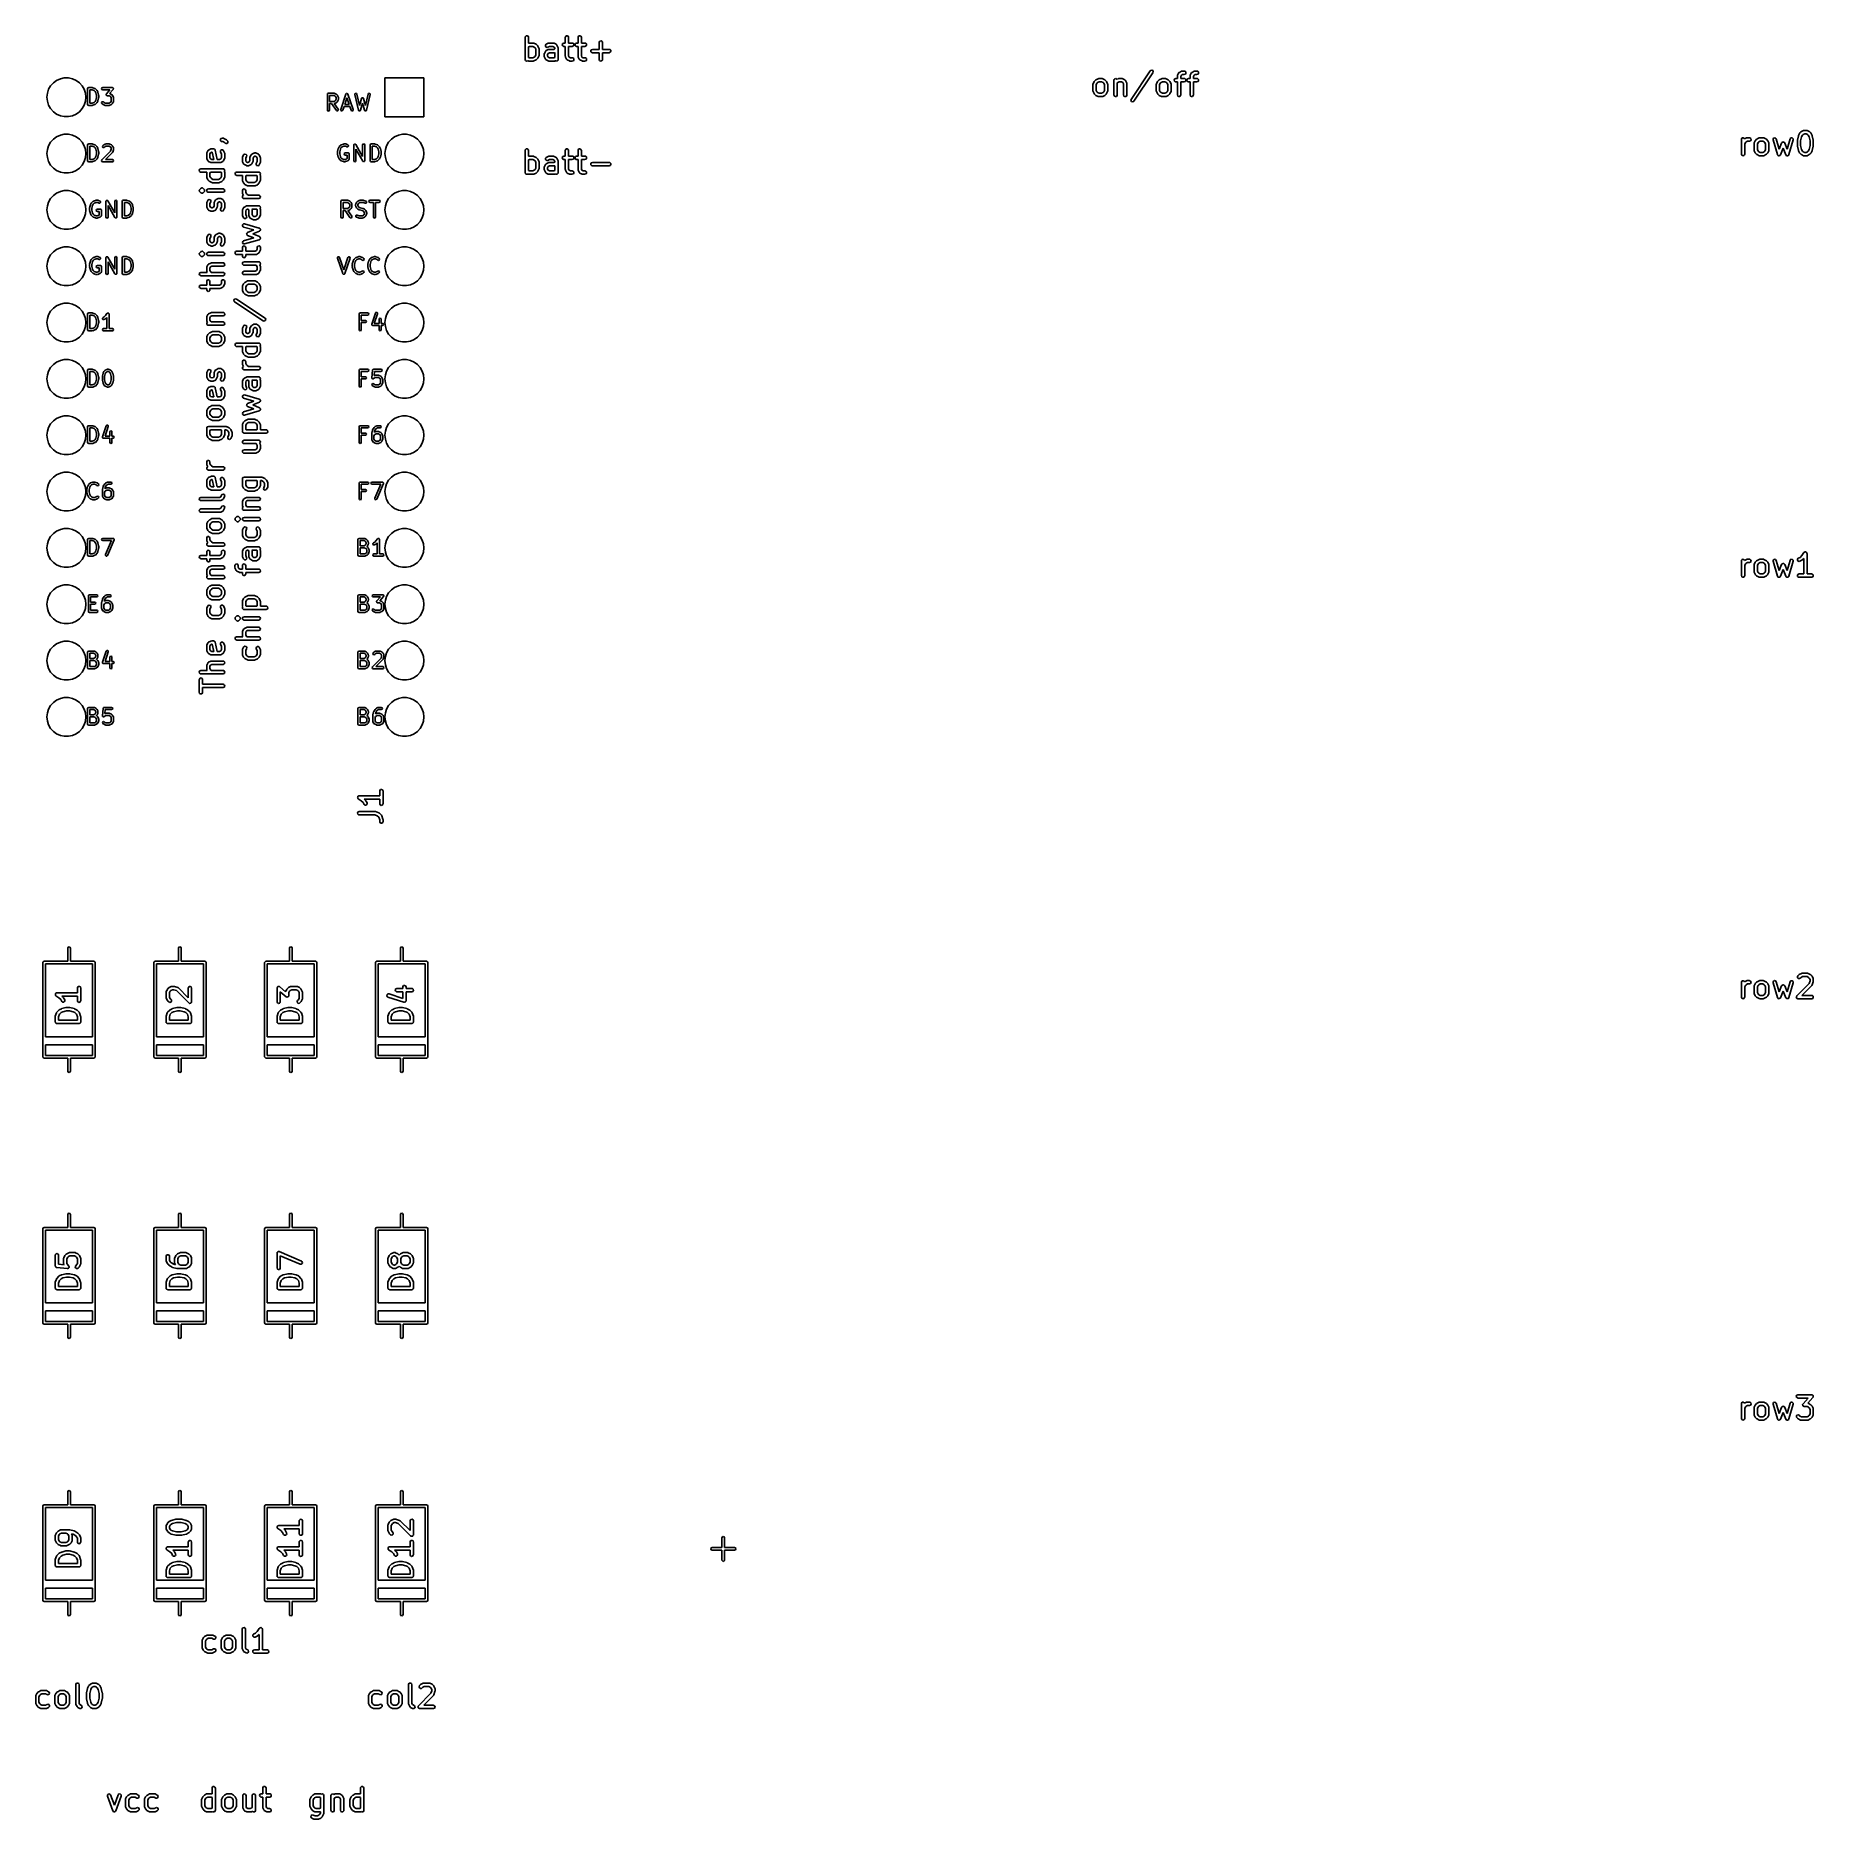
# Model space of a CAD drawing. Extents: x 128.5 to 208.6, y -109.7 to -29.3.
import ezdxf

# ---------------------------------------------------------------- set-up
doc = ezdxf.new("R2010")
doc.units = 0
doc.layers.add('BLACK', color=7, linetype='CONTINUOUS')

msp = doc.modelspace()

# ---------------------------------------------------------------- linework, layer by layer
at = {"layer": 'BLACK', "linetype": 'CONTINUOUS'}
for p, q in [((150.568, -29.3524), (150.572, -29.3267)), ((150.568, -30.3524), (150.568, -29.3524)), ((150.572, -29.3267), (150.605, -29.2874)), ((150.605, -29.2874), (150.656, -29.2785)), ((150.656, -29.2785), (150.7, -29.3042)), ((150.7, -29.3042), (150.718, -29.3524)), ((150.718, -29.3524), (150.718, -29.6147)), ((150.718, -29.6147), (150.73, -29.6112)), ((150.73, -29.6112), (150.734, -29.6122)), ((150.734, -29.6122), (150.738, -29.6107)), ((150.738, -29.6107), (150.929, -29.6107)), ((150.929, -29.6107), (150.954, -29.6152)), ((150.954, -29.6152), (150.958, -29.6181)), ((150.958, -29.6181), (150.962, -29.6186)), ((150.962, -29.6186), (151.057, -29.6663)), ((151.057, -29.6663), (151.075, -29.6796)), ((151.075, -29.6796), (151.077, -29.6803)), ((151.077, -29.6803), (151.124, -29.7279)), ((151.124, -29.7279), (151.137, -29.7463)), ((151.137, -29.7463), (151.139, -29.7474)), ((151.139, -29.7474), (151.186, -29.8426)), ((151.476, -29.7547), (151.479, -29.7035)), ((151.479, -29.7035), (151.514, -29.6663)), ((151.514, -29.6663), (151.609, -29.6186)), ((151.609, -29.6186), (151.634, -29.6112)), ((151.634, -29.6112), (151.639, -29.6122)), ((151.639, -29.6122), (151.643, -29.6107)), ((151.643, -29.6107), (151.833, -29.6107)), ((151.833, -29.6107), (151.859, -29.6152)), ((151.859, -29.6152), (151.862, -29.6181)), ((151.862, -29.6181), (151.867, -29.6186)), ((151.867, -29.6186), (151.962, -29.6663)), ((151.962, -29.6663), (151.983, -29.6818)), ((151.983, -29.6818), (151.987, -29.6921)), ((151.987, -29.6921), (151.996, -29.6998)), ((151.996, -29.6998), (152.043, -29.795)), ((152.236, -29.6727), (152.261, -29.6283)), ((152.245, -29.7232), (152.236, -29.6727)), ((152.284, -29.7562), (152.245, -29.7232)), ((152.261, -29.6283), (152.31, -29.6107)), ((152.31, -29.6107), (152.377, -29.6107)), ((152.377, -29.3524), (152.382, -29.3267)), ((152.377, -29.6107), (152.377, -29.3524)), ((152.382, -29.3267), (152.415, -29.2874)), ((152.415, -29.2874), (152.465, -29.2785)), ((152.465, -29.2785), (152.51, -29.3042)), ((152.51, -29.3042), (152.527, -29.3524)), ((152.527, -29.3524), (152.527, -29.6107)), ((152.527, -29.6107), (152.69, -29.6107)), ((152.69, -29.6107), (152.716, -29.6152)), ((152.739, -29.7432), (152.69, -29.7607)), ((152.716, -29.6152), (152.755, -29.6482)), ((152.764, -29.6987), (152.739, -29.7432)), ((152.755, -29.6482), (152.764, -29.6987)), ((152.807, -29.6727), (152.833, -29.6283)), ((152.816, -29.7232), (152.807, -29.6727)), ((152.855, -29.7562), (152.816, -29.7232)), ((152.833, -29.6283), (152.881, -29.6107)), ((152.881, -29.6107), (152.949, -29.6107)), ((152.949, -29.3524), (152.953, -29.3267)), ((152.949, -29.6107), (152.949, -29.3524)), ((152.953, -29.3267), (152.986, -29.2874)), ((152.986, -29.2874), (153.037, -29.2785)), ((153.037, -29.2785), (153.081, -29.3042)), ((153.081, -29.3042), (153.099, -29.3524)), ((153.099, -29.3524), (153.099, -29.6107)), ((153.099, -29.6107), (153.262, -29.6107)), ((153.262, -29.6107), (153.288, -29.6152)), ((153.31, -29.7432), (153.262, -29.7607)), ((153.288, -29.6152), (153.327, -29.6482)), ((153.336, -29.6987), (153.31, -29.7432)), ((153.327, -29.6482), (153.336, -29.6987)), ((153.901, -29.5905), (153.906, -29.5648)), ((153.901, -29.8964), (153.901, -29.5905)), ((153.906, -29.5648), (153.939, -29.5255)), ((153.939, -29.5255), (153.989, -29.5166)), ((153.989, -29.5166), (154.034, -29.5423)), ((154.034, -29.5423), (154.051, -29.5905)), ((154.051, -29.5905), (154.051, -29.8964)), ((150.585, -30.4006), (150.568, -30.3524)), ((150.63, -30.4262), (150.585, -30.4006)), ((150.68, -30.4173), (150.63, -30.4262)), ((150.686, -30.4103), (150.68, -30.4173)), ((150.705, -30.4195), (150.686, -30.4103)), ((150.709, -30.42), (150.705, -30.4195)), ((150.712, -30.4229), (150.709, -30.42)), ((150.738, -30.4274), (150.712, -30.4229)), ((150.756, -29.7607), (150.718, -29.7797)), ((150.718, -29.7797), (150.718, -30.2584)), ((150.718, -30.2584), (150.756, -30.2774)), ((150.929, -30.4274), (150.738, -30.4274)), ((150.911, -29.7607), (150.756, -29.7607)), ((150.756, -30.2774), (150.911, -30.2774)), ((150.979, -29.795), (150.911, -29.7607)), ((150.911, -30.2774), (150.979, -30.2431)), ((150.933, -30.4258), (150.929, -30.4274)), ((150.937, -30.4269), (150.933, -30.4258)), ((150.962, -30.4195), (150.937, -30.4269)), ((151.057, -30.3718), (150.962, -30.4195)), ((151.01, -29.8254), (150.979, -29.795)), ((150.979, -30.2431), (151.01, -30.2127)), ((151.044, -29.8939), (151.01, -29.8254)), ((151.01, -30.2127), (151.044, -30.1442)), ((151.044, -30.1442), (151.044, -29.8939)), ((151.058, -30.3707), (151.057, -30.3718)), ((151.077, -30.3578), (151.058, -30.3707)), ((151.124, -30.3102), (151.077, -30.3578)), ((151.125, -30.3087), (151.124, -30.3102)), ((151.139, -30.2907), (151.125, -30.3087)), ((151.186, -30.1954), (151.139, -30.2907)), ((151.186, -29.8426), (151.194, -29.8676)), ((151.187, -30.191), (151.186, -30.1954)), ((151.19, -30.1876), (151.187, -30.191)), ((151.194, -30.1619), (151.19, -30.1876)), ((151.194, -29.8676), (151.193, -29.872)), ((151.193, -29.872), (151.194, -29.8762)), ((151.194, -29.8762), (151.194, -30.1619)), ((151.425, -30.1143), (151.43, -30.0886)), ((151.425, -30.2095), (151.425, -30.1143)), ((151.427, -30.2137), (151.425, -30.2095)), ((151.425, -30.2181), (151.427, -30.2137)), ((151.433, -30.2431), (151.425, -30.2181)), ((151.43, -30.0886), (151.432, -30.0852)), ((151.432, -30.0852), (151.433, -30.0807)), ((151.433, -30.0807), (151.481, -29.9855)), ((151.481, -30.3383), (151.433, -30.2431)), ((151.506, -29.7959), (151.476, -29.7547)), ((151.481, -29.9855), (151.496, -29.9646)), ((151.489, -30.346), (151.481, -30.3383)), ((151.493, -30.3563), (151.489, -30.346)), ((151.514, -30.3718), (151.493, -30.3563)), ((151.496, -29.9646), (151.506, -29.9601)), ((151.556, -29.8078), (151.506, -29.7959)), ((151.506, -29.9601), (151.514, -29.952)), ((151.514, -29.952), (151.609, -29.9043)), ((151.609, -30.4195), (151.514, -30.3718)), ((151.581, -29.8004), (151.556, -29.8078)), ((151.604, -30.0749), (151.575, -30.132)), ((151.575, -30.132), (151.575, -30.1918)), ((151.575, -30.1918), (151.604, -30.2489)), ((151.661, -29.7607), (151.581, -29.8004)), ((151.661, -30.0464), (151.604, -30.0749)), ((151.604, -30.2489), (151.661, -30.2774)), ((151.609, -29.9043), (151.634, -29.8969)), ((151.614, -30.42), (151.609, -30.4195)), ((151.617, -30.4229), (151.614, -30.42)), ((151.643, -30.4274), (151.617, -30.4229)), ((151.634, -29.8969), (151.639, -29.898)), ((151.639, -29.898), (151.643, -29.8964)), ((151.643, -29.8964), (151.863, -29.8964)), ((151.881, -30.4274), (151.643, -30.4274)), ((151.816, -29.7607), (151.661, -29.7607)), ((151.881, -30.0464), (151.661, -30.0464)), ((151.661, -30.2774), (151.863, -30.2774)), ((151.873, -29.7892), (151.816, -29.7607)), ((151.863, -29.8964), (151.901, -29.8775)), ((151.863, -30.2774), (151.901, -30.2584)), ((151.901, -29.8463), (151.873, -29.7892)), ((151.885, -30.0449), (151.881, -30.0464)), ((151.885, -30.4258), (151.881, -30.4274)), ((151.89, -30.0459), (151.885, -30.0449)), ((151.89, -30.4269), (151.885, -30.4258)), ((151.901, -30.0425), (151.89, -30.0459)), ((151.914, -30.4195), (151.89, -30.4269)), ((151.901, -29.8775), (151.901, -29.8463)), ((151.901, -30.2584), (151.901, -30.0425)), ((151.934, -30.4096), (151.914, -30.4195)), ((151.963, -30.4262), (151.934, -30.4096)), ((152.014, -30.4173), (151.963, -30.4262)), ((152.047, -30.378), (152.014, -30.4173)), ((152.043, -29.795), (152.051, -29.82)), ((152.051, -30.3524), (152.047, -30.378)), ((152.051, -29.82), (152.05, -29.8244)), ((152.05, -29.8244), (152.051, -29.8286)), ((152.051, -29.8286), (152.051, -30.3524)), ((152.31, -29.7607), (152.284, -29.7562)), ((152.377, -29.7607), (152.31, -29.7607)), ((152.377, -30.2095), (152.377, -29.7607)), ((152.379, -30.2137), (152.377, -30.2095)), ((152.378, -30.2181), (152.379, -30.2137)), ((152.385, -30.2431), (152.378, -30.2181)), ((152.433, -30.3383), (152.385, -30.2431)), ((152.441, -30.346), (152.433, -30.3383)), ((152.446, -30.3563), (152.441, -30.346)), ((152.466, -30.3718), (152.446, -30.3563)), ((152.562, -30.4195), (152.466, -30.3718)), ((152.69, -29.7607), (152.527, -29.7607)), ((152.527, -29.7607), (152.527, -30.1918)), ((152.527, -30.1918), (152.556, -30.2489)), ((152.556, -30.2489), (152.613, -30.2774)), ((152.566, -30.42), (152.562, -30.4195)), ((152.57, -30.4229), (152.566, -30.42)), ((152.595, -30.4274), (152.57, -30.4229)), ((152.69, -30.4274), (152.595, -30.4274)), ((152.613, -30.2774), (152.69, -30.2774)), ((152.69, -30.2774), (152.716, -30.2819)), ((152.739, -30.4098), (152.69, -30.4274)), ((152.716, -30.2819), (152.755, -30.3149)), ((152.764, -30.3654), (152.739, -30.4098)), ((152.755, -30.3149), (152.764, -30.3654)), ((152.881, -29.7607), (152.855, -29.7562)), ((152.949, -29.7607), (152.881, -29.7607)), ((152.949, -30.2095), (152.949, -29.7607)), ((152.95, -30.2137), (152.949, -30.2095)), ((152.949, -30.2181), (152.95, -30.2137)), ((152.957, -30.2431), (152.949, -30.2181)), ((153.004, -30.3383), (152.957, -30.2431)), ((153.012, -30.346), (153.004, -30.3383)), ((153.017, -30.3563), (153.012, -30.346)), ((153.038, -30.3718), (153.017, -30.3563)), ((153.133, -30.4195), (153.038, -30.3718)), ((153.262, -29.7607), (153.099, -29.7607)), ((153.099, -29.7607), (153.099, -30.1918)), ((153.099, -30.1918), (153.127, -30.2489)), ((153.127, -30.2489), (153.184, -30.2774)), ((153.138, -30.42), (153.133, -30.4195)), ((153.141, -30.4229), (153.138, -30.42)), ((153.167, -30.4274), (153.141, -30.4229)), ((153.262, -30.4274), (153.167, -30.4274)), ((153.184, -30.2774), (153.262, -30.2774)), ((153.262, -30.2774), (153.288, -30.2819)), ((153.31, -30.4098), (153.262, -30.4274)), ((153.288, -30.2819), (153.327, -30.3149)), ((153.336, -30.3654), (153.31, -30.4098)), ((153.327, -30.3149), (153.336, -30.3654)), ((153.521, -29.9584), (153.547, -29.914)), ((153.53, -30.0089), (153.521, -29.9584)), ((153.57, -30.0419), (153.53, -30.0089)), ((153.547, -29.914), (153.595, -29.8964)), ((153.595, -30.0464), (153.57, -30.0419)), ((153.595, -29.8964), (153.901, -29.8964)), ((153.901, -30.0464), (153.595, -30.0464)), ((153.901, -30.3524), (153.901, -30.0464)), ((153.919, -30.4006), (153.901, -30.3524)), ((153.963, -30.4262), (153.919, -30.4006)), ((154.014, -30.4173), (153.963, -30.4262)), ((154.047, -30.378), (154.014, -30.4173)), ((154.051, -30.3524), (154.047, -30.378)), ((154.051, -29.8964), (154.357, -29.8964)), ((154.357, -30.0464), (154.051, -30.0464)), ((154.051, -30.0464), (154.051, -30.3524)), ((154.357, -29.8964), (154.383, -29.901)), ((154.405, -30.0289), (154.357, -30.0464)), ((154.383, -29.901), (154.422, -29.9339)), ((154.431, -29.9845), (154.405, -30.0289)), ((154.422, -29.9339), (154.431, -29.9845)), ((129.294, -31.4028), (129.442, -31.2951)), ((129.442, -31.2951), (129.609, -31.2206)), ((129.609, -31.2206), (129.788, -31.1825)), ((129.788, -31.1825), (129.972, -31.1825)), ((129.972, -31.1825), (130.151, -31.2206)), ((130.151, -31.2206), (130.318, -31.2951)), ((130.318, -31.2951), (130.466, -31.4028)), ((144.244, -32.9303), (144.244, -31.1777)), ((144.244, -31.1777), (145.996, -31.1777)), ((145.996, -31.1777), (145.996, -32.9303)), ((176.171, -31.4426), (176.219, -31.3474)), ((176.219, -31.3474), (176.232, -31.3294)), ((176.232, -31.3294), (176.233, -31.3279)), ((176.233, -31.3279), (176.28, -31.2803)), ((176.28, -31.2803), (176.299, -31.2674)), ((176.299, -31.2674), (176.3, -31.2663)), ((176.3, -31.2663), (176.395, -31.2186)), ((176.446, -31.3607), (176.378, -31.395)), ((176.395, -31.2186), (176.42, -31.2112)), ((176.42, -31.2112), (176.424, -31.2122)), ((176.424, -31.2122), (176.429, -31.2107)), ((176.429, -31.2107), (176.571, -31.2107)), ((176.554, -31.3607), (176.446, -31.3607)), ((176.622, -31.395), (176.554, -31.3607)), ((176.571, -31.2107), (176.597, -31.2152)), ((176.597, -31.2152), (176.601, -31.2181)), ((176.601, -31.2181), (176.605, -31.2186)), ((176.605, -31.2186), (176.7, -31.2663)), ((176.7, -31.2663), (176.718, -31.2796)), ((176.718, -31.2796), (176.72, -31.2803)), ((176.72, -31.2803), (176.767, -31.3279)), ((176.767, -31.3279), (176.78, -31.3463)), ((176.78, -31.3463), (176.781, -31.3474)), ((176.781, -31.3474), (176.829, -31.4426)), ((177.115, -31.2857), (177.12, -31.2601)), ((177.115, -31.9524), (177.115, -31.2857)), ((177.12, -31.2601), (177.153, -31.2208)), ((177.153, -31.2208), (177.203, -31.2119)), ((177.203, -31.2119), (177.248, -31.2375)), ((177.248, -31.2375), (177.25, -31.2435)), ((177.25, -31.2435), (177.3, -31.2186)), ((177.351, -31.3607), (177.283, -31.395)), ((177.3, -31.2186), (177.325, -31.2112)), ((177.325, -31.2112), (177.329, -31.2122)), ((177.329, -31.2122), (177.333, -31.2107)), ((177.333, -31.2107), (177.476, -31.2107)), ((177.458, -31.3607), (177.351, -31.3607)), ((177.516, -31.3892), (177.458, -31.3607)), ((177.476, -31.2107), (177.502, -31.2152)), ((177.502, -31.2152), (177.505, -31.2181)), ((177.505, -31.2181), (177.51, -31.2186)), ((177.51, -31.2186), (177.605, -31.2663)), ((177.605, -31.2663), (177.626, -31.2818)), ((177.626, -31.2818), (177.63, -31.2921)), ((177.63, -31.2921), (177.639, -31.2998)), ((177.639, -31.2998), (177.686, -31.395)), ((177.89, -32.1489), (178.747, -30.8632)), ((178.872, -30.9464), (178.015, -32.2321)), ((178.747, -30.8632), (178.765, -30.8443)), ((178.765, -30.8443), (178.814, -30.8299)), ((178.814, -30.8299), (178.861, -30.8505)), ((178.861, -30.8505), (178.884, -30.8965)), ((178.884, -30.8965), (178.872, -30.9464)), ((179.028, -31.4426), (179.076, -31.3474)), ((179.076, -31.3474), (179.089, -31.3294)), ((179.089, -31.3294), (179.09, -31.3279)), ((179.09, -31.3279), (179.137, -31.2803)), ((179.137, -31.2803), (179.156, -31.2674)), ((179.156, -31.2674), (179.157, -31.2663)), ((179.157, -31.2663), (179.252, -31.2186)), ((179.303, -31.3607), (179.235, -31.395)), ((179.252, -31.2186), (179.277, -31.2112)), ((179.277, -31.2112), (179.281, -31.2122)), ((179.281, -31.2122), (179.286, -31.2107)), ((179.286, -31.2107), (179.429, -31.2107)), ((179.411, -31.3607), (179.303, -31.3607)), ((179.479, -31.395), (179.411, -31.3607)), ((179.429, -31.2107), (179.454, -31.2152)), ((179.454, -31.2152), (179.458, -31.2181)), ((179.458, -31.2181), (179.462, -31.2186)), ((179.462, -31.2186), (179.557, -31.2663)), ((179.557, -31.2663), (179.575, -31.2796)), ((179.575, -31.2796), (179.577, -31.2803)), ((179.577, -31.2803), (179.624, -31.3279)), ((179.624, -31.3279), (179.637, -31.3463)), ((179.637, -31.3463), (179.639, -31.3474)), ((179.639, -31.3474), (179.686, -31.4426)), ((179.831, -31.2727), (179.857, -31.2283)), ((179.84, -31.3232), (179.831, -31.2727)), ((179.879, -31.3562), (179.84, -31.3232)), ((179.857, -31.2283), (179.905, -31.2107)), ((179.905, -31.3607), (179.879, -31.3562)), ((179.905, -31.2107), (179.973, -31.2107)), ((179.973, -31.3607), (179.905, -31.3607)), ((179.973, -31.0952), (179.977, -31.0696)), ((179.973, -31.2107), (179.973, -31.0952)), ((179.973, -31.9524), (179.973, -31.3607)), ((179.977, -31.0696), (179.98, -31.0662)), ((179.98, -31.0662), (179.981, -31.0617)), ((179.981, -31.0617), (180.028, -30.9665)), ((180.028, -30.9665), (180.044, -30.9455)), ((180.044, -30.9455), (180.054, -30.9411)), ((180.054, -30.9411), (180.062, -30.9329)), ((180.062, -30.9329), (180.157, -30.8853)), ((180.151, -31.0559), (180.123, -31.1129)), ((180.123, -31.1129), (180.123, -31.2107)), ((180.123, -31.2107), (180.286, -31.2107)), ((180.286, -31.3607), (180.123, -31.3607)), ((180.123, -31.3607), (180.123, -31.9524)), ((180.208, -31.0274), (180.151, -31.0559)), ((180.157, -30.8853), (180.182, -30.8779)), ((180.182, -30.8779), (180.186, -30.8789)), ((180.186, -30.8789), (180.19, -30.8774)), ((180.19, -30.8774), (180.286, -30.8774)), ((180.286, -31.0274), (180.208, -31.0274)), ((180.286, -30.8774), (180.311, -30.8819)), ((180.334, -31.0098), (180.286, -31.0274)), ((180.286, -31.2107), (180.311, -31.2152)), ((180.334, -31.3432), (180.286, -31.3607)), ((180.311, -30.8819), (180.351, -30.9149)), ((180.311, -31.2152), (180.351, -31.2482)), ((180.36, -30.9654), (180.334, -31.0098)), ((180.36, -31.2987), (180.334, -31.3432)), ((180.351, -30.9149), (180.36, -30.9654)), ((180.351, -31.2482), (180.36, -31.2987)), ((180.402, -31.2727), (180.428, -31.2283)), ((180.411, -31.3232), (180.402, -31.2727)), ((180.451, -31.3562), (180.411, -31.3232)), ((180.428, -31.2283), (180.476, -31.2107)), ((180.476, -31.3607), (180.451, -31.3562)), ((180.476, -31.2107), (180.544, -31.2107)), ((180.544, -31.3607), (180.476, -31.3607)), ((180.544, -31.0952), (180.549, -31.0696)), ((180.544, -31.2107), (180.544, -31.0952)), ((180.544, -31.9524), (180.544, -31.3607)), ((180.549, -31.0696), (180.551, -31.0662)), ((180.551, -31.0662), (180.552, -31.0617)), ((180.552, -31.0617), (180.6, -30.9665)), ((180.6, -30.9665), (180.615, -30.9455)), ((180.615, -30.9455), (180.625, -30.9411)), ((180.625, -30.9411), (180.633, -30.9329)), ((180.633, -30.9329), (180.728, -30.8853)), ((180.723, -31.0559), (180.694, -31.1129)), ((180.694, -31.1129), (180.694, -31.2107)), ((180.694, -31.2107), (180.857, -31.2107)), ((180.857, -31.3607), (180.694, -31.3607)), ((180.694, -31.3607), (180.694, -31.9524)), ((180.78, -31.0274), (180.723, -31.0559)), ((180.728, -30.8853), (180.753, -30.8779)), ((180.753, -30.8779), (180.758, -30.8789)), ((180.758, -30.8789), (180.762, -30.8774)), ((180.762, -30.8774), (180.857, -30.8774)), ((180.857, -31.0274), (180.78, -31.0274)), ((180.857, -30.8774), (180.883, -30.8819)), ((180.905, -31.0098), (180.857, -31.0274)), ((180.857, -31.2107), (180.883, -31.2152)), ((180.905, -31.3432), (180.857, -31.3607)), ((180.883, -30.8819), (180.922, -30.9149)), ((180.883, -31.2152), (180.922, -31.2482)), ((180.931, -30.9654), (180.905, -31.0098)), ((180.931, -31.2987), (180.905, -31.3432)), ((180.922, -30.9149), (180.931, -30.9654)), ((180.922, -31.2482), (180.931, -31.2987)), ((129.004, -32.054), (129.023, -31.8718)), ((129.023, -32.2362), (129.004, -32.054)), ((129.023, -31.8718), (129.079, -31.6976)), ((129.079, -31.6976), (129.171, -31.5389)), ((129.171, -31.5389), (129.294, -31.4028)), ((130.466, -31.4028), (130.589, -31.5389)), ((130.589, -31.5389), (130.681, -31.6976)), ((130.681, -31.6976), (130.737, -31.8718)), ((130.737, -31.8718), (130.756, -32.054)), ((130.756, -32.054), (130.737, -32.2362)), ((130.837, -31.6707), (130.852, -31.6353)), ((130.837, -32.3707), (130.837, -31.6707)), ((130.852, -31.6353), (130.887, -31.6207)), ((130.887, -31.6207), (131.054, -31.6207)), ((130.937, -31.7207), (130.937, -32.3207)), ((131.046, -31.7207), (130.937, -31.7207)), ((131.127, -31.7477), (131.046, -31.7207)), ((131.054, -31.6207), (131.062, -31.6238)), ((131.062, -31.6238), (131.07, -31.6232)), ((131.07, -31.6232), (131.17, -31.6566)), ((131.18, -31.8003), (131.127, -31.7477)), ((131.17, -31.6566), (131.179, -31.6642)), ((131.179, -31.6642), (131.189, -31.6686)), ((131.207, -31.8548), (131.18, -31.8003)), ((131.189, -31.6686), (131.256, -31.7353)), ((131.237, -31.9768), (131.207, -31.8548)), ((131.207, -32.1865), (131.237, -32.0645)), ((131.237, -32.0645), (131.237, -31.9768)), ((131.256, -31.7353), (131.259, -31.7429)), ((131.259, -31.7429), (131.265, -31.7483)), ((131.265, -31.7483), (131.299, -31.815)), ((131.299, -31.815), (131.299, -31.8206)), ((131.299, -31.8206), (131.303, -31.8252)), ((131.303, -31.8252), (131.336, -31.9585)), ((131.336, -32.0828), (131.303, -32.2161)), ((131.336, -31.9585), (131.335, -31.9648)), ((131.335, -31.9648), (131.337, -31.9707)), ((131.337, -32.0707), (131.335, -32.0765)), ((131.335, -32.0765), (131.336, -32.0828)), ((131.337, -31.9707), (131.337, -32.0707)), ((131.471, -31.6707), (131.485, -31.6353)), ((131.485, -31.706), (131.471, -31.6707)), ((131.485, -31.6353), (131.521, -31.6207)), ((131.521, -31.7207), (131.485, -31.706)), ((131.521, -31.6207), (131.954, -31.6207)), ((131.844, -31.7207), (131.521, -31.7207)), ((131.671, -31.9373), (131.677, -31.9211)), ((131.671, -31.939), (131.671, -31.9373)), ((131.671, -31.9407), (131.671, -31.939)), ((131.679, -31.9564), (131.671, -31.9407)), ((131.677, -31.9211), (131.683, -31.9044)), ((131.685, -31.9727), (131.679, -31.9564)), ((131.683, -31.9044), (131.844, -31.7207)), ((131.687, -31.9734), (131.685, -31.9727)), ((131.688, -31.975), (131.687, -31.9734)), ((131.704, -31.9806), (131.688, -31.975)), ((131.721, -31.9873), (131.704, -31.9806)), ((131.809, -31.9873), (131.721, -31.9873)), ((131.858, -32.0118), (131.809, -31.9873)), ((131.992, -31.7036), (131.828, -31.8904)), ((131.828, -31.8904), (131.831, -31.8918)), ((131.831, -31.8918), (131.843, -31.8926)), ((131.843, -31.8926), (131.91, -31.9259)), ((131.88, -32.0336), (131.858, -32.0118)), ((131.904, -32.0825), (131.88, -32.0336)), ((131.904, -32.2255), (131.904, -32.0825)), ((131.91, -31.9259), (131.915, -31.9322)), ((131.915, -31.9322), (131.923, -31.9353)), ((131.923, -31.9353), (131.956, -31.9686)), ((131.954, -31.6207), (131.97, -31.6274)), ((131.956, -31.9686), (131.959, -31.9762)), ((131.959, -31.9762), (131.965, -31.9816)), ((131.965, -31.9816), (131.999, -32.0483)), ((131.97, -31.6274), (131.987, -31.633)), ((131.987, -31.633), (131.988, -31.6346)), ((131.988, -31.6346), (131.989, -31.6353)), ((131.989, -31.6353), (131.996, -31.6516)), ((131.997, -31.6869), (131.992, -31.7036)), ((131.996, -31.6516), (132.004, -31.6673)), ((132.004, -31.6707), (131.997, -31.6869)), ((131.999, -32.0483), (132, -32.0599)), ((132, -32.0599), (132.004, -32.0707)), ((132.004, -31.6673), (132.003, -31.669)), ((132.003, -31.669), (132.004, -31.6707)), ((132.004, -32.0707), (132.004, -32.2373)), ((141.647, -31.9247), (141.661, -31.8893)), ((141.647, -32.6247), (141.647, -31.9247)), ((141.661, -31.8893), (141.697, -31.8747)), ((141.697, -31.8747), (141.963, -31.8747)), ((141.747, -31.9747), (141.747, -32.2413)), ((141.952, -31.9747), (141.747, -31.9747)), ((142, -31.9991), (141.952, -31.9747)), ((141.963, -31.8747), (141.974, -31.8791)), ((141.974, -31.8791), (141.986, -31.8799)), ((141.986, -31.8799), (142.052, -31.9133)), ((142.022, -32.021), (142, -31.9991)), ((142.047, -32.0698), (142.022, -32.021)), ((142.022, -32.195), (142.047, -32.1462)), ((142.047, -32.1462), (142.047, -32.0698)), ((142.052, -31.9133), (142.058, -31.9195)), ((142.058, -31.9195), (142.065, -31.9226)), ((142.065, -31.9226), (142.099, -31.956)), ((142.099, -31.956), (142.102, -31.9636)), ((142.102, -31.9636), (142.108, -31.969)), ((142.108, -31.969), (142.141, -32.0356)), ((142.141, -32.0356), (142.142, -32.0472)), ((142.142, -32.0472), (142.147, -32.058)), ((142.147, -32.158), (142.142, -32.1688)), ((142.147, -32.058), (142.147, -32.158)), ((142.249, -32.6089), (142.483, -31.9089)), ((142.53, -32.0828), (142.433, -32.3747)), ((142.483, -31.9089), (142.485, -31.906)), ((142.485, -31.9023), (142.497, -31.8919)), ((142.485, -31.906), (142.485, -31.9023)), ((142.497, -31.8919), (142.508, -31.8799)), ((142.508, -31.8799), (142.511, -31.8797)), ((142.511, -31.8797), (142.514, -31.8772)), ((142.514, -31.8772), (142.53, -31.8784)), ((142.53, -31.8784), (142.546, -31.8772)), ((142.627, -32.3747), (142.53, -32.0828)), ((142.546, -31.8772), (142.549, -31.8797)), ((142.549, -31.8797), (142.552, -31.8799)), ((142.552, -31.8799), (142.563, -31.8919)), ((142.563, -31.8919), (142.575, -31.9023)), ((142.575, -31.9023), (142.575, -31.906)), ((142.575, -31.906), (142.577, -31.9089)), ((142.577, -31.9089), (142.811, -32.6089)), ((142.881, -31.9362), (142.887, -31.8985)), ((143.048, -32.6362), (142.881, -31.9362)), ((142.887, -31.8985), (142.918, -31.876)), ((142.918, -31.876), (142.956, -31.8821)), ((142.956, -31.8821), (142.979, -31.9131)), ((142.979, -31.9131), (143.099, -32.4203)), ((143.099, -32.4203), (143.182, -32.1118)), ((143.182, -32.1118), (143.186, -32.1064)), ((143.186, -32.1064), (143.187, -32.0996)), ((143.187, -32.0996), (143.197, -32.0917)), ((143.197, -32.0917), (143.205, -32.0814)), ((143.205, -32.0814), (143.212, -32.0805)), ((143.212, -32.0805), (143.217, -32.0764)), ((143.217, -32.0764), (143.23, -32.0781)), ((143.23, -32.0781), (143.243, -32.0764)), ((143.243, -32.0764), (143.248, -32.0805)), ((143.248, -32.0805), (143.255, -32.0814)), ((143.255, -32.0814), (143.263, -32.0917)), ((143.263, -32.0917), (143.273, -32.0996)), ((143.273, -32.0996), (143.274, -32.1064)), ((143.274, -32.1064), (143.278, -32.1118)), ((143.278, -32.1118), (143.361, -32.4203)), ((143.361, -32.4203), (143.481, -31.9131)), ((143.579, -31.9362), (143.412, -32.6362)), ((143.481, -31.9131), (143.504, -31.8821)), ((143.504, -31.8821), (143.542, -31.876)), ((143.542, -31.876), (143.573, -31.8985)), ((143.573, -31.8985), (143.579, -31.9362)), ((176.163, -31.4762), (176.168, -31.4505)), ((176.163, -31.7619), (176.163, -31.4762)), ((176.165, -31.7661), (176.163, -31.7619)), ((176.164, -31.7705), (176.165, -31.7661)), ((176.171, -31.7954), (176.164, -31.7705)), ((176.168, -31.4505), (176.171, -31.4471)), ((176.171, -31.4471), (176.171, -31.4426)), ((176.219, -31.8907), (176.171, -31.7954)), ((176.22, -31.8918), (176.219, -31.8907)), ((176.233, -31.9102), (176.22, -31.8918)), ((176.28, -31.9578), (176.233, -31.9102)), ((176.282, -31.9585), (176.28, -31.9578)), ((176.3, -31.9718), (176.282, -31.9585)), ((176.395, -32.0195), (176.3, -31.9718)), ((176.347, -31.4254), (176.313, -31.4939)), ((176.313, -31.4939), (176.313, -31.7442)), ((176.313, -31.7442), (176.347, -31.8127)), ((176.378, -31.395), (176.347, -31.4254)), ((176.347, -31.8127), (176.378, -31.8431)), ((176.378, -31.8431), (176.446, -31.8774)), ((176.399, -32.02), (176.395, -32.0195)), ((176.403, -32.0229), (176.399, -32.02)), ((176.429, -32.0274), (176.403, -32.0229)), ((176.571, -32.0274), (176.429, -32.0274)), ((176.446, -31.8774), (176.554, -31.8774)), ((176.554, -31.8774), (176.622, -31.8431)), ((176.576, -32.0258), (176.571, -32.0274)), ((176.58, -32.0269), (176.576, -32.0258)), ((176.605, -32.0195), (176.58, -32.0269)), ((176.7, -31.9718), (176.605, -32.0195)), ((176.653, -31.4254), (176.622, -31.395)), ((176.622, -31.8431), (176.653, -31.8127)), ((176.687, -31.4939), (176.653, -31.4254)), ((176.653, -31.8127), (176.687, -31.7442)), ((176.687, -31.7442), (176.687, -31.4939)), ((176.701, -31.9707), (176.7, -31.9718)), ((176.72, -31.9578), (176.701, -31.9707)), ((176.767, -31.9102), (176.72, -31.9578)), ((176.768, -31.9087), (176.767, -31.9102)), ((176.781, -31.8907), (176.768, -31.9087)), ((176.829, -31.7954), (176.781, -31.8907)), ((176.829, -31.4426), (176.836, -31.4676)), ((176.832, -31.7876), (176.829, -31.791)), ((176.829, -31.791), (176.829, -31.7954)), ((176.837, -31.7619), (176.832, -31.7876)), ((176.836, -31.4676), (176.835, -31.472)), ((176.835, -31.472), (176.837, -31.4762)), ((176.837, -31.4762), (176.837, -31.7619)), ((177.133, -32.0006), (177.115, -31.9524)), ((177.177, -32.0262), (177.133, -32.0006)), ((177.228, -32.0173), (177.177, -32.0262)), ((177.261, -31.978), (177.228, -32.0173)), ((177.265, -31.9524), (177.261, -31.978)), ((177.283, -31.395), (177.265, -31.412)), ((177.265, -31.412), (177.265, -31.9524)), ((177.544, -31.4463), (177.516, -31.3892)), ((177.544, -31.9524), (177.544, -31.4463)), ((177.562, -32.0006), (177.544, -31.9524)), ((177.606, -32.0262), (177.562, -32.0006)), ((177.657, -32.0173), (177.606, -32.0262)), ((177.69, -31.978), (177.657, -32.0173)), ((177.686, -31.395), (177.694, -31.42)), ((177.694, -31.9524), (177.69, -31.978)), ((177.694, -31.42), (177.693, -31.4244)), ((177.693, -31.4244), (177.694, -31.4286)), ((177.694, -31.4286), (177.694, -31.9524)), ((177.878, -32.1987), (177.89, -32.1489)), ((179.02, -31.4762), (179.025, -31.4505)), ((179.02, -31.7619), (179.02, -31.4762)), ((179.022, -31.7661), (179.02, -31.7619)), ((179.021, -31.7705), (179.022, -31.7661)), ((179.028, -31.7954), (179.021, -31.7705)), ((179.025, -31.4505), (179.028, -31.4471)), ((179.028, -31.4471), (179.028, -31.4426)), ((179.076, -31.8907), (179.028, -31.7954)), ((179.077, -31.8918), (179.076, -31.8907)), ((179.09, -31.9102), (179.077, -31.8918)), ((179.137, -31.9578), (179.09, -31.9102)), ((179.139, -31.9585), (179.137, -31.9578)), ((179.157, -31.9718), (179.139, -31.9585)), ((179.252, -32.0195), (179.157, -31.9718)), ((179.204, -31.4254), (179.17, -31.4939)), ((179.17, -31.4939), (179.17, -31.7442)), ((179.17, -31.7442), (179.204, -31.8127)), ((179.235, -31.395), (179.204, -31.4254)), ((179.204, -31.8127), (179.235, -31.8431)), ((179.235, -31.8431), (179.303, -31.8774)), ((179.257, -32.02), (179.252, -32.0195)), ((179.26, -32.0229), (179.257, -32.02)), ((179.286, -32.0274), (179.26, -32.0229)), ((179.429, -32.0274), (179.286, -32.0274)), ((179.303, -31.8774), (179.411, -31.8774)), ((179.411, -31.8774), (179.479, -31.8431)), ((179.433, -32.0258), (179.429, -32.0274)), ((179.437, -32.0269), (179.433, -32.0258)), ((179.462, -32.0195), (179.437, -32.0269)), ((179.557, -31.9718), (179.462, -32.0195)), ((179.51, -31.4254), (179.479, -31.395)), ((179.479, -31.8431), (179.51, -31.8127)), ((179.544, -31.4939), (179.51, -31.4254)), ((179.51, -31.8127), (179.544, -31.7442)), ((179.544, -31.7442), (179.544, -31.4939)), ((179.558, -31.9707), (179.557, -31.9718)), ((179.577, -31.9578), (179.558, -31.9707)), ((179.624, -31.9102), (179.577, -31.9578)), ((179.625, -31.9087), (179.624, -31.9102)), ((179.639, -31.8907), (179.625, -31.9087)), ((179.686, -31.7954), (179.639, -31.8907)), ((179.686, -31.4426), (179.694, -31.4676)), ((179.687, -31.791), (179.686, -31.7954)), ((179.69, -31.7876), (179.687, -31.791)), ((179.694, -31.7619), (179.69, -31.7876)), ((179.694, -31.4676), (179.693, -31.472)), ((179.693, -31.472), (179.694, -31.4762)), ((179.694, -31.4762), (179.694, -31.7619)), ((179.99, -32.0006), (179.973, -31.9524)), ((180.035, -32.0262), (179.99, -32.0006)), ((180.085, -32.0173), (180.035, -32.0262)), ((180.118, -31.978), (180.085, -32.0173)), ((180.123, -31.9524), (180.118, -31.978)), ((180.562, -32.0006), (180.544, -31.9524)), ((180.606, -32.0262), (180.562, -32.0006)), ((180.657, -32.0173), (180.606, -32.0262)), ((180.69, -31.978), (180.657, -32.0173)), ((180.694, -31.9524), (180.69, -31.978)), ((129.079, -32.4104), (129.023, -32.2362)), ((129.171, -32.5691), (129.079, -32.4104)), ((129.294, -32.7052), (129.171, -32.5691)), ((129.442, -32.8129), (129.294, -32.7052)), ((129.609, -32.8874), (129.442, -32.8129)), ((129.788, -32.9255), (129.609, -32.8874)), ((129.972, -32.9255), (129.788, -32.9255)), ((130.151, -32.8874), (129.972, -32.9255)), ((130.318, -32.8129), (130.151, -32.8874)), ((130.466, -32.7052), (130.318, -32.8129)), ((130.589, -32.5691), (130.466, -32.7052)), ((130.681, -32.4104), (130.589, -32.5691)), ((130.737, -32.2362), (130.681, -32.4104)), ((130.852, -32.406), (130.837, -32.3707)), ((130.887, -32.4207), (130.852, -32.406)), ((131.054, -32.4207), (130.887, -32.4207)), ((130.937, -32.3207), (131.046, -32.3207)), ((131.046, -32.3207), (131.127, -32.2936)), ((131.062, -32.4175), (131.054, -32.4207)), ((131.07, -32.4181), (131.062, -32.4175)), ((131.17, -32.3848), (131.07, -32.4181)), ((131.127, -32.2936), (131.18, -32.241)), ((131.179, -32.3771), (131.17, -32.3848)), ((131.189, -32.3727), (131.179, -32.3771)), ((131.18, -32.241), (131.207, -32.1865)), ((131.256, -32.306), (131.189, -32.3727)), ((131.259, -32.2984), (131.256, -32.306)), ((131.265, -32.293), (131.259, -32.2984)), ((131.299, -32.2264), (131.265, -32.293)), ((131.303, -32.2161), (131.299, -32.2207)), ((131.299, -32.2207), (131.299, -32.2264)), ((131.471, -32.304), (131.485, -32.2686)), ((131.485, -32.3394), (131.471, -32.304)), ((131.485, -32.2686), (131.521, -32.254)), ((131.519, -32.3727), (131.485, -32.3394)), ((131.526, -32.3758), (131.519, -32.3727)), ((131.521, -32.254), (131.556, -32.2686)), ((131.532, -32.3821), (131.526, -32.3758)), ((131.598, -32.4154), (131.532, -32.3821)), ((131.556, -32.2686), (131.584, -32.2962)), ((131.584, -32.2962), (131.632, -32.3207)), ((131.61, -32.4162), (131.598, -32.4154)), ((131.621, -32.4207), (131.61, -32.4162)), ((131.821, -32.4207), (131.621, -32.4207)), ((131.632, -32.3207), (131.809, -32.3207)), ((131.809, -32.3207), (131.858, -32.2962)), ((131.831, -32.4162), (131.821, -32.4207)), ((131.843, -32.4154), (131.831, -32.4162)), ((131.91, -32.3821), (131.843, -32.4154)), ((131.858, -32.2962), (131.88, -32.2744)), ((131.88, -32.2744), (131.904, -32.2255)), ((131.915, -32.3758), (131.91, -32.3821)), ((131.923, -32.3727), (131.915, -32.3758)), ((131.956, -32.3394), (131.923, -32.3727)), ((131.959, -32.3318), (131.956, -32.3394)), ((131.965, -32.3264), (131.959, -32.3318)), ((131.999, -32.2597), (131.965, -32.3264)), ((132, -32.2481), (131.999, -32.2597)), ((132.004, -32.2373), (132, -32.2481)), ((141.661, -32.66), (141.647, -32.6247)), ((141.697, -32.6747), (141.661, -32.66)), ((141.732, -32.66), (141.697, -32.6747)), ((141.747, -32.6247), (141.732, -32.66)), ((141.747, -32.2413), (141.952, -32.2413)), ((141.837, -32.3413), (141.747, -32.3413)), ((141.747, -32.3413), (141.747, -32.6247)), ((142.056, -32.6533), (141.837, -32.3413)), ((141.952, -32.2413), (142, -32.2169)), ((141.963, -32.3413), (141.959, -32.3413)), ((141.959, -32.3413), (142.138, -32.596)), ((141.974, -32.3369), (141.963, -32.3413)), ((141.986, -32.3361), (141.974, -32.3369)), ((142.052, -32.3027), (141.986, -32.3361)), ((142, -32.2169), (142.022, -32.195)), ((142.058, -32.2965), (142.052, -32.3027)), ((142.088, -32.6739), (142.056, -32.6533)), ((142.065, -32.2934), (142.058, -32.2965)), ((142.099, -32.26), (142.065, -32.2934)), ((142.125, -32.6656), (142.088, -32.6739)), ((142.102, -32.2524), (142.099, -32.26)), ((142.108, -32.247), (142.102, -32.2524)), ((142.141, -32.1804), (142.108, -32.247)), ((142.146, -32.6334), (142.125, -32.6656)), ((142.138, -32.596), (142.146, -32.6334)), ((142.142, -32.1688), (142.141, -32.1804)), ((142.252, -32.647), (142.249, -32.6089)), ((142.281, -32.6721), (142.252, -32.647)), ((142.319, -32.6694), (142.281, -32.6721)), ((142.344, -32.6405), (142.319, -32.6694)), ((142.399, -32.4747), (142.344, -32.6405)), ((142.661, -32.4747), (142.399, -32.4747)), ((142.433, -32.3747), (142.627, -32.3747)), ((142.716, -32.6405), (142.661, -32.4747)), ((142.741, -32.6694), (142.716, -32.6405)), ((142.779, -32.6721), (142.741, -32.6694)), ((142.808, -32.647), (142.779, -32.6721)), ((142.811, -32.6089), (142.808, -32.647)), ((143.052, -32.6423), (143.048, -32.6362)), ((143.053, -32.6497), (143.052, -32.6423)), ((143.063, -32.6572), (143.053, -32.6497)), ((143.07, -32.6672), (143.063, -32.6572)), ((143.078, -32.6684), (143.07, -32.6672)), ((143.084, -32.673), (143.078, -32.6684)), ((143.096, -32.6713), (143.084, -32.673)), ((143.108, -32.6733), (143.096, -32.6713)), ((143.114, -32.6689), (143.108, -32.6733)), ((143.122, -32.6679), (143.114, -32.6689)), ((143.129, -32.6581), (143.122, -32.6679)), ((143.139, -32.6509), (143.129, -32.6581)), ((143.14, -32.6435), (143.139, -32.6509)), ((143.145, -32.6375), (143.14, -32.6435)), ((143.23, -32.3187), (143.145, -32.6375)), ((143.315, -32.6375), (143.23, -32.3187)), ((143.32, -32.6435), (143.315, -32.6375)), ((143.321, -32.6509), (143.32, -32.6435)), ((143.331, -32.6581), (143.321, -32.6509)), ((143.338, -32.6679), (143.331, -32.6581)), ((143.346, -32.6689), (143.338, -32.6679)), ((143.352, -32.6733), (143.346, -32.6689)), ((143.364, -32.6713), (143.352, -32.6733)), ((143.376, -32.673), (143.364, -32.6713)), ((143.382, -32.6684), (143.376, -32.673)), ((143.39, -32.6672), (143.382, -32.6684)), ((143.397, -32.6572), (143.39, -32.6672)), ((143.407, -32.6497), (143.397, -32.6572)), ((143.408, -32.6423), (143.407, -32.6497)), ((143.412, -32.6362), (143.408, -32.6423)), ((145.996, -32.9303), (144.244, -32.9303)), ((177.901, -32.2447), (177.878, -32.1987)), ((177.948, -32.2653), (177.901, -32.2447)), ((177.997, -32.2509), (177.948, -32.2653)), ((178.015, -32.2321), (177.997, -32.2509)), ((129.442, -33.8351), (129.609, -33.7606)), ((129.609, -33.7606), (129.788, -33.7225)), ((129.788, -33.7225), (129.972, -33.7225)), ((129.972, -33.7225), (130.151, -33.7606)), ((130.151, -33.7606), (130.318, -33.8351)), ((144.682, -33.8351), (144.849, -33.7606)), ((144.849, -33.7606), (145.028, -33.7225)), ((145.028, -33.7225), (145.212, -33.7225)), ((145.212, -33.7225), (145.391, -33.7606)), ((145.391, -33.7606), (145.558, -33.8351)), ((207.981, -33.7793), (208.028, -33.6841)), ((208.028, -33.6841), (208.042, -33.6661)), ((208.042, -33.6646), (208.09, -33.617)), ((208.042, -33.6661), (208.042, -33.6646)), ((208.09, -33.617), (208.108, -33.6041)), ((208.108, -33.6041), (208.109, -33.6029)), ((208.109, -33.6029), (208.205, -33.5553)), ((208.157, -33.762), (208.118, -33.839)), ((208.187, -33.7316), (208.157, -33.762)), ((208.256, -33.6974), (208.187, -33.7316)), ((208.205, -33.5553), (208.23, -33.5479)), ((208.23, -33.5479), (208.234, -33.5489)), ((208.234, -33.5489), (208.238, -33.5474)), ((208.238, -33.5474), (208.333, -33.5474)), ((208.316, -33.6974), (208.256, -33.6974)), ((208.384, -33.7316), (208.316, -33.6974)), ((208.333, -33.5474), (208.359, -33.5519)), ((208.359, -33.5519), (208.362, -33.5548)), ((208.362, -33.5548), (208.367, -33.5553)), ((208.367, -33.5553), (208.462, -33.6029)), ((208.415, -33.762), (208.384, -33.7316)), ((208.453, -33.839), (208.415, -33.762)), ((208.462, -33.6029), (208.48, -33.6163)), ((208.48, -33.6163), (208.482, -33.617)), ((208.482, -33.617), (208.529, -33.6646)), ((208.529, -33.6646), (208.542, -33.683)), ((208.542, -33.683), (208.543, -33.6841)), ((208.543, -33.6841), (208.591, -33.7793)), ((129.004, -34.594), (129.023, -34.4118)), ((129.023, -34.4118), (129.079, -34.2376)), ((129.079, -34.2376), (129.171, -34.0789)), ((129.171, -34.0789), (129.294, -33.9428)), ((129.294, -33.9428), (129.442, -33.8351)), ((130.318, -33.8351), (130.466, -33.9428)), ((130.466, -33.9428), (130.589, -34.0789)), ((130.589, -34.0789), (130.681, -34.2376)), ((130.681, -34.2376), (130.737, -34.4118)), ((130.737, -34.4118), (130.756, -34.594)), ((130.837, -34.2107), (130.852, -34.1753)), ((130.837, -34.9107), (130.837, -34.2107)), ((130.852, -34.1753), (130.887, -34.1607)), ((130.887, -34.1607), (131.054, -34.1607)), ((130.937, -34.2607), (130.937, -34.8607)), ((131.046, -34.2607), (130.937, -34.2607)), ((131.127, -34.2877), (131.046, -34.2607)), ((131.054, -34.1607), (131.062, -34.1638)), ((131.062, -34.1638), (131.07, -34.1632)), ((131.07, -34.1632), (131.17, -34.1966)), ((131.18, -34.3403), (131.127, -34.2877)), ((131.17, -34.1966), (131.179, -34.2042)), ((131.179, -34.2042), (131.189, -34.2086)), ((131.207, -34.3948), (131.18, -34.3403)), ((131.189, -34.2086), (131.256, -34.2753)), ((131.237, -34.5168), (131.207, -34.3948)), ((131.237, -34.6045), (131.237, -34.5168)), ((131.256, -34.2753), (131.259, -34.2829)), ((131.259, -34.2829), (131.265, -34.2883)), ((131.265, -34.2883), (131.299, -34.355)), ((131.299, -34.355), (131.299, -34.3606)), ((131.299, -34.3606), (131.303, -34.3652)), ((131.303, -34.3652), (131.336, -34.4985)), ((131.336, -34.4985), (131.335, -34.5048)), ((131.335, -34.5048), (131.337, -34.5107)), ((131.337, -34.5107), (131.337, -34.6107)), ((131.485, -34.8753), (131.877, -34.4837)), ((131.504, -34.2773), (131.519, -34.242)), ((131.519, -34.3127), (131.504, -34.2773)), ((131.519, -34.242), (131.552, -34.2086)), ((131.554, -34.3273), (131.519, -34.3127)), ((131.552, -34.2086), (131.56, -34.2055)), ((131.589, -34.3127), (131.554, -34.3273)), ((131.56, -34.2055), (131.565, -34.1993)), ((131.565, -34.1993), (131.632, -34.1659)), ((131.617, -34.2851), (131.589, -34.3127)), ((131.666, -34.2607), (131.617, -34.2851)), ((131.632, -34.1659), (131.643, -34.1651)), ((131.956, -34.546), (131.641, -34.8607)), ((131.643, -34.1651), (131.654, -34.1607)), ((131.654, -34.1607), (131.821, -34.1607)), ((131.809, -34.2607), (131.666, -34.2607)), ((131.858, -34.2851), (131.809, -34.2607)), ((131.821, -34.1607), (131.831, -34.1651)), ((131.831, -34.1651), (131.843, -34.1659)), ((131.843, -34.1659), (131.91, -34.1993)), ((131.88, -34.307), (131.858, -34.2851)), ((131.877, -34.4837), (131.904, -34.4026)), ((131.904, -34.3558), (131.88, -34.307)), ((131.904, -34.4026), (131.904, -34.3558)), ((131.91, -34.1993), (131.915, -34.2055)), ((131.915, -34.2055), (131.923, -34.2086)), ((131.923, -34.2086), (131.956, -34.242)), ((131.956, -34.242), (131.959, -34.2496)), ((131.96, -34.5353), (131.956, -34.546)), ((131.959, -34.2496), (131.965, -34.255)), ((131.968, -34.5265), (131.96, -34.5353)), ((131.965, -34.255), (131.999, -34.3216)), ((132.001, -34.4265), (131.968, -34.5265)), ((131.999, -34.3216), (132, -34.3332)), ((132, -34.3332), (132.004, -34.344)), ((132.004, -34.4107), (132.001, -34.4183)), ((132.001, -34.4183), (132.001, -34.4265)), ((132.004, -34.344), (132.004, -34.4107)), ((136.206, -34.5952), (136.21, -34.5696)), ((136.21, -34.5696), (136.213, -34.5662)), ((136.213, -34.5662), (136.214, -34.5617)), ((136.214, -34.5617), (136.261, -34.4665)), ((136.261, -34.4665), (136.277, -34.4455)), ((136.277, -34.4455), (136.287, -34.4411)), ((136.287, -34.4411), (136.295, -34.4329)), ((136.295, -34.4329), (136.39, -34.3853)), ((136.384, -34.5559), (136.356, -34.6129)), ((136.441, -34.5274), (136.384, -34.5559)), ((136.39, -34.3853), (136.415, -34.3779)), ((136.415, -34.3779), (136.419, -34.3789)), ((136.419, -34.3789), (136.424, -34.3774)), ((136.424, -34.3774), (136.519, -34.3774)), ((136.457, -34.5274), (136.441, -34.5274)), ((136.523, -34.8536), (136.457, -34.5274)), ((136.519, -34.3774), (136.544, -34.3819)), ((136.544, -34.3819), (136.554, -34.3899)), ((136.554, -34.3899), (136.566, -34.3938)), ((136.566, -34.3938), (136.573, -34.4058)), ((136.573, -34.4058), (136.584, -34.4149)), ((136.584, -34.4149), (136.586, -34.4271)), ((136.586, -34.4271), (136.592, -34.4377)), ((136.592, -34.4377), (136.676, -34.8536)), ((136.825, -34.5086), (136.837, -34.4587)), ((136.833, -34.5335), (136.825, -34.5086)), ((136.826, -33.9632), (136.852, -33.9187)), ((136.835, -34.0137), (136.826, -33.9632)), ((136.872, -34.6129), (136.833, -34.5335)), ((136.874, -34.0467), (136.835, -34.0137)), ((136.837, -34.4587), (136.878, -34.4281)), ((136.852, -33.9187), (136.9, -33.9012)), ((136.9, -34.0512), (136.874, -34.0467)), ((136.878, -34.4281), (136.93, -34.4312)), ((136.9, -33.9012), (136.947, -33.9012)), ((136.93, -34.0512), (136.9, -34.0512)), ((136.998, -34.0854), (136.93, -34.0512)), ((136.93, -34.4312), (136.967, -34.4665)), ((136.947, -33.9012), (136.973, -33.9057)), ((136.967, -34.4665), (137.014, -34.5617)), ((136.973, -33.9057), (136.976, -33.9086)), ((136.976, -33.9086), (136.981, -33.9091)), ((136.981, -33.9091), (137.076, -33.9567)), ((137.037, -34.1245), (136.998, -34.0854)), ((137.014, -34.5617), (137.022, -34.5867)), ((137.084, -34.1461), (137.037, -34.1245)), ((137.076, -33.9567), (137.094, -33.9701)), ((137.133, -34.1329), (137.084, -34.1461)), ((137.094, -33.9701), (137.096, -33.9708)), ((137.096, -33.9708), (137.143, -34.0184)), ((137.163, -34.0908), (137.133, -34.1329)), ((137.143, -34.0184), (137.158, -34.0397)), ((137.158, -34.0397), (137.163, -34.0908)), ((138.238, -34.6234), (138.333, -34.5758)), ((138.333, -34.5758), (138.358, -34.5683)), ((138.358, -34.5683), (138.363, -34.5694)), ((138.363, -34.5694), (138.367, -34.5679)), ((138.367, -34.5679), (138.415, -34.5679)), ((138.415, -34.5679), (138.44, -34.5724)), ((138.44, -34.5724), (138.444, -34.5753)), ((138.444, -34.5753), (138.448, -34.5758)), ((138.448, -34.5758), (138.543, -34.6234)), ((142.105, -34.5107), (142.107, -34.5048)), ((142.105, -34.6107), (142.105, -34.5107)), ((142.106, -34.4985), (142.139, -34.3652)), ((142.107, -34.5048), (142.106, -34.4985)), ((142.139, -34.3652), (142.143, -34.3606)), ((142.143, -34.355), (142.177, -34.2883)), ((142.143, -34.3606), (142.143, -34.355)), ((142.177, -34.2883), (142.183, -34.2829)), ((142.183, -34.2829), (142.186, -34.2753)), ((142.186, -34.2753), (142.253, -34.2086)), ((142.235, -34.3948), (142.205, -34.5168)), ((142.205, -34.5168), (142.205, -34.6045)), ((142.262, -34.3403), (142.235, -34.3948)), ((142.253, -34.2086), (142.263, -34.2042)), ((142.315, -34.2877), (142.262, -34.3403)), ((142.263, -34.2042), (142.272, -34.1966)), ((142.272, -34.1966), (142.372, -34.1632)), ((142.396, -34.2607), (142.315, -34.2877)), ((142.372, -34.1632), (142.38, -34.1638)), ((142.38, -34.1638), (142.388, -34.1607)), ((142.388, -34.1607), (142.488, -34.1607)), ((142.476, -34.2607), (142.396, -34.2607)), ((142.405, -34.6107), (142.419, -34.5753)), ((142.419, -34.5753), (142.455, -34.5607)), ((142.455, -34.5607), (142.588, -34.5607)), ((142.532, -34.2887), (142.476, -34.2607)), ((142.488, -34.1607), (142.499, -34.1651)), ((142.499, -34.1651), (142.51, -34.1659)), ((142.51, -34.1659), (142.577, -34.1993)), ((142.57, -34.2914), (142.532, -34.2887)), ((142.599, -34.2664), (142.57, -34.2914)), ((142.577, -34.1993), (142.602, -34.2282)), ((142.588, -34.5607), (142.623, -34.5753)), ((142.602, -34.2282), (142.599, -34.2664)), ((142.623, -34.5753), (142.638, -34.6107)), ((142.838, -34.2107), (142.841, -34.2043)), ((142.838, -34.9107), (142.838, -34.2107)), ((142.84, -34.1975), (142.848, -34.1873)), ((142.841, -34.2043), (142.84, -34.1975)), ((142.848, -34.1873), (142.853, -34.1753)), ((142.853, -34.1753), (142.859, -34.1727)), ((142.859, -34.1727), (142.863, -34.1673)), ((142.863, -34.1673), (142.876, -34.1656)), ((142.876, -34.1656), (142.888, -34.1607)), ((142.888, -34.1607), (142.894, -34.1633)), ((142.894, -34.1633), (142.901, -34.1624)), ((142.901, -34.1624), (142.911, -34.1704)), ((142.911, -34.1704), (142.923, -34.1753)), ((142.923, -34.1753), (142.926, -34.1817)), ((142.926, -34.1817), (142.931, -34.1859)), ((142.931, -34.1859), (143.238, -34.7224)), ((143.245, -34.9355), (142.938, -34.3989)), ((142.938, -34.3989), (142.938, -34.9107)), ((143.238, -34.2107), (143.253, -34.1753)), ((143.238, -34.7224), (143.238, -34.2107)), ((143.253, -34.1753), (143.288, -34.1607)), ((143.288, -34.1607), (143.323, -34.1753)), ((143.323, -34.1753), (143.338, -34.2107)), ((143.338, -34.2107), (143.338, -34.9107)), ((143.571, -34.2107), (143.586, -34.1753)), ((143.571, -34.9107), (143.571, -34.2107)), ((143.586, -34.1753), (143.621, -34.1607)), ((143.621, -34.1607), (143.788, -34.1607)), ((143.671, -34.2607), (143.671, -34.8607)), ((143.78, -34.2607), (143.671, -34.2607)), ((143.861, -34.2877), (143.78, -34.2607)), ((143.788, -34.1607), (143.796, -34.1638)), ((143.796, -34.1638), (143.804, -34.1632)), ((143.804, -34.1632), (143.904, -34.1966)), ((143.914, -34.3403), (143.861, -34.2877)), ((143.904, -34.1966), (143.913, -34.2042)), ((143.913, -34.2042), (143.923, -34.2086)), ((143.941, -34.3948), (143.914, -34.3403)), ((143.923, -34.2086), (143.99, -34.2753)), ((143.971, -34.5168), (143.941, -34.3948)), ((143.971, -34.6045), (143.971, -34.5168)), ((143.99, -34.2753), (143.993, -34.2829)), ((143.993, -34.2829), (143.999, -34.2883)), ((143.999, -34.2883), (144.033, -34.355)), ((144.033, -34.355), (144.033, -34.3606)), ((144.033, -34.3606), (144.037, -34.3652)), ((144.037, -34.3652), (144.07, -34.4985)), ((144.07, -34.4985), (144.069, -34.5048)), ((144.069, -34.5048), (144.071, -34.5107)), ((144.071, -34.5107), (144.071, -34.6107)), ((144.244, -34.594), (144.263, -34.4118)), ((144.263, -34.4118), (144.319, -34.2376)), ((144.319, -34.2376), (144.411, -34.0789)), ((144.411, -34.0789), (144.534, -33.9428)), ((144.534, -33.9428), (144.682, -33.8351)), ((145.558, -33.8351), (145.706, -33.9428)), ((145.706, -33.9428), (145.829, -34.0789)), ((145.829, -34.0789), (145.921, -34.2376)), ((145.921, -34.2376), (145.977, -34.4118)), ((145.977, -34.4118), (145.996, -34.594)), ((150.568, -34.4524), (150.572, -34.4267)), ((150.568, -35.4524), (150.568, -34.4524)), ((150.572, -34.4267), (150.605, -34.3874)), ((150.605, -34.3874), (150.656, -34.3785)), ((150.656, -34.3785), (150.7, -34.4042)), ((150.7, -34.4042), (150.718, -34.4524)), ((150.718, -34.4524), (150.718, -34.7147)), ((152.377, -34.4524), (152.382, -34.4267)), ((152.377, -34.7107), (152.377, -34.4524)), ((152.382, -34.4267), (152.415, -34.3874)), ((152.415, -34.3874), (152.465, -34.3785)), ((152.465, -34.3785), (152.51, -34.4042)), ((152.51, -34.4042), (152.527, -34.4524)), ((152.527, -34.4524), (152.527, -34.7107)), ((152.949, -34.4524), (152.953, -34.4267)), ((152.949, -34.7107), (152.949, -34.4524)), ((152.953, -34.4267), (152.986, -34.3874)), ((152.986, -34.3874), (153.037, -34.3785)), ((153.037, -34.3785), (153.081, -34.4042)), ((153.081, -34.4042), (153.099, -34.4524)), ((153.099, -34.4524), (153.099, -34.7107)), ((205.401, -33.9557), (205.406, -33.9301)), ((205.401, -34.6224), (205.401, -33.9557)), ((205.406, -33.9301), (205.439, -33.8908)), ((205.439, -33.8908), (205.489, -33.8819)), ((205.489, -33.8819), (205.534, -33.9075)), ((205.534, -33.9075), (205.543, -33.9336)), ((205.543, -33.9336), (205.633, -33.8886)), ((205.585, -34.0954), (205.551, -34.1639)), ((205.551, -34.1639), (205.551, -34.6224)), ((205.616, -34.065), (205.585, -34.0954)), ((205.684, -34.0307), (205.616, -34.065)), ((205.633, -33.8886), (205.658, -33.8812)), ((205.658, -33.8812), (205.662, -33.8822)), ((205.662, -33.8822), (205.667, -33.8807)), ((205.667, -33.8807), (205.762, -33.8807)), ((205.762, -34.0307), (205.684, -34.0307)), ((205.762, -33.8807), (205.788, -33.8852)), ((205.81, -34.0132), (205.762, -34.0307)), ((205.788, -33.8852), (205.827, -33.9182)), ((205.836, -33.9687), (205.81, -34.0132)), ((205.827, -33.9182), (205.836, -33.9687)), ((205.973, -34.1462), (205.977, -34.1205)), ((205.973, -34.4319), (205.973, -34.1462)), ((205.974, -34.4361), (205.973, -34.4319)), ((205.973, -34.4405), (205.974, -34.4361)), ((205.981, -34.4654), (205.973, -34.4405)), ((205.977, -34.1205), (205.98, -34.1171)), ((205.98, -34.1171), (205.981, -34.1126)), ((205.981, -34.1126), (206.028, -34.0174)), ((206.028, -34.5607), (205.981, -34.4654)), ((206.028, -34.0174), (206.042, -33.9994)), ((206.029, -34.5618), (206.028, -34.5607)), ((206.042, -34.5802), (206.029, -34.5618)), ((206.042, -33.9979), (206.09, -33.9503)), ((206.042, -33.9994), (206.042, -33.9979)), ((206.09, -33.9503), (206.108, -33.9374)), ((206.108, -33.9374), (206.109, -33.9363)), ((206.109, -33.9363), (206.205, -33.8886)), ((206.157, -34.0954), (206.123, -34.1639)), ((206.123, -34.1639), (206.123, -34.4142)), ((206.123, -34.4142), (206.157, -34.4827)), ((206.187, -34.065), (206.157, -34.0954)), ((206.157, -34.4827), (206.187, -34.5131)), ((206.256, -34.0307), (206.187, -34.065)), ((206.187, -34.5131), (206.256, -34.5474)), ((206.205, -33.8886), (206.23, -33.8812)), ((206.23, -33.8812), (206.234, -33.8822)), ((206.234, -33.8822), (206.238, -33.8807)), ((206.238, -33.8807), (206.381, -33.8807)), ((206.363, -34.0307), (206.256, -34.0307)), ((206.256, -34.5474), (206.363, -34.5474)), ((206.432, -34.065), (206.363, -34.0307)), ((206.363, -34.5474), (206.432, -34.5131)), ((206.381, -33.8807), (206.407, -33.8852)), ((206.407, -33.8852), (206.41, -33.8881)), ((206.41, -33.8881), (206.414, -33.8886)), ((206.414, -33.8886), (206.51, -33.9363)), ((206.462, -34.0954), (206.432, -34.065)), ((206.432, -34.5131), (206.462, -34.4827)), ((206.496, -34.1639), (206.462, -34.0954)), ((206.462, -34.4827), (206.496, -34.4142)), ((206.496, -34.4142), (206.496, -34.1639)), ((206.51, -33.9363), (206.528, -33.9496)), ((206.528, -33.9496), (206.529, -33.9503)), ((206.529, -33.9503), (206.577, -33.9979)), ((206.577, -33.9979), (206.59, -34.0163)), ((206.591, -34.5607), (206.578, -34.5787)), ((206.59, -34.0163), (206.591, -34.0174)), ((206.591, -34.0174), (206.639, -34.1126)), ((206.639, -34.4654), (206.591, -34.5607)), ((206.639, -34.1126), (206.646, -34.1376)), ((206.642, -34.4576), (206.639, -34.461)), ((206.639, -34.461), (206.639, -34.4654)), ((206.646, -34.4319), (206.642, -34.4576)), ((206.646, -34.1376), (206.645, -34.142)), ((206.645, -34.142), (206.646, -34.1462)), ((206.646, -34.1462), (206.646, -34.4319)), ((206.83, -33.9504), (206.851, -33.9036)), ((206.833, -33.9763), (206.83, -33.9504)), ((207.023, -34.643), (206.833, -33.9763)), ((206.851, -33.9036), (206.897, -33.8811)), ((206.897, -33.8811), (206.947, -33.8936)), ((206.947, -33.8936), (206.977, -33.9351)), ((206.977, -33.9351), (207.107, -34.3908)), ((207.107, -34.3908), (207.216, -34.1183)), ((207.286, -34.3481), (207.165, -34.6502)), ((207.216, -34.1183), (207.226, -34.1025)), ((207.226, -34.1025), (207.227, -34.0998)), ((207.227, -34.0998), (207.228, -34.099)), ((207.228, -34.099), (207.23, -34.0962)), ((207.23, -34.0962), (207.25, -34.0851)), ((207.25, -34.0851), (207.27, -34.0728)), ((207.27, -34.0728), (207.273, -34.0731)), ((207.273, -34.0731), (207.275, -34.072)), ((207.275, -34.072), (207.298, -34.0767)), ((207.407, -34.6502), (207.286, -34.3481)), ((207.298, -34.0767), (207.321, -34.0801)), ((207.321, -34.0801), (207.323, -34.0819)), ((207.323, -34.0819), (207.325, -34.0824)), ((207.325, -34.0824), (207.34, -34.1009)), ((207.34, -34.1009), (207.355, -34.1183)), ((207.355, -34.1183), (207.464, -34.3908)), ((207.464, -34.3908), (207.595, -33.9351)), ((207.739, -33.9763), (207.548, -34.643)), ((207.595, -33.9351), (207.606, -33.9117)), ((207.606, -33.9117), (207.648, -33.883)), ((207.648, -33.883), (207.699, -33.8883)), ((207.699, -33.8883), (207.735, -33.9251)), ((207.735, -33.9251), (207.739, -33.9763)), ((207.925, -34.0033), (207.928, -33.9886)), ((207.925, -34.2414), (207.925, -34.0033)), ((207.926, -34.2447), (207.925, -34.2414)), ((207.927, -34.2596), (207.926, -34.2447)), ((207.927, -33.9851), (207.975, -33.7947)), ((207.928, -33.9886), (207.927, -33.9851)), ((207.975, -34.4501), (207.927, -34.2596)), ((207.975, -33.7947), (207.98, -33.7828)), ((207.977, -34.453), (207.975, -34.4501)), ((207.981, -34.4654), (207.977, -34.453)), ((207.98, -33.7828), (207.981, -33.7793)), ((208.028, -34.5607), (207.981, -34.4654)), ((208.029, -34.5618), (208.028, -34.5607)), ((208.042, -34.5802), (208.029, -34.5618)), ((208.118, -33.839), (208.075, -34.0126)), ((208.075, -34.0126), (208.075, -34.2322)), ((208.075, -34.2322), (208.118, -34.4057)), ((208.118, -34.4057), (208.157, -34.4827)), ((208.157, -34.4827), (208.187, -34.5131)), ((208.187, -34.5131), (208.256, -34.5474)), ((208.256, -34.5474), (208.316, -34.5474)), ((208.316, -34.5474), (208.384, -34.5131)), ((208.384, -34.5131), (208.415, -34.4827)), ((208.415, -34.4827), (208.453, -34.4057)), ((208.496, -34.0126), (208.453, -33.839)), ((208.453, -34.4057), (208.496, -34.2322)), ((208.496, -34.2322), (208.496, -34.0126)), ((208.543, -34.5607), (208.53, -34.5787)), ((208.591, -34.4654), (208.543, -34.5607)), ((208.591, -33.7793), (208.595, -33.7917)), ((208.597, -34.4501), (208.591, -34.4619)), ((208.591, -34.4619), (208.591, -34.4654)), ((208.595, -33.7917), (208.597, -33.7947)), ((208.597, -33.7947), (208.644, -33.9851)), ((208.644, -34.2596), (208.597, -34.4501)), ((208.644, -33.9851), (208.645, -34.0001)), ((208.646, -34.2414), (208.644, -34.2562)), ((208.644, -34.2562), (208.644, -34.2596)), ((208.645, -34.0001), (208.646, -34.0033)), ((208.646, -34.0033), (208.646, -34.2414)), ((129.023, -34.7762), (129.004, -34.594)), ((129.079, -34.9504), (129.023, -34.7762)), ((129.171, -35.1091), (129.079, -34.9504)), ((129.294, -35.2452), (129.171, -35.1091)), ((129.442, -35.3529), (129.294, -35.2452)), ((129.609, -35.4274), (129.442, -35.3529)), ((130.318, -35.3529), (130.151, -35.4274)), ((130.466, -35.2452), (130.318, -35.3529)), ((130.589, -35.1091), (130.466, -35.2452)), ((130.681, -34.9504), (130.589, -35.1091)), ((130.737, -34.7762), (130.681, -34.9504)), ((130.756, -34.594), (130.737, -34.7762)), ((130.852, -34.946), (130.837, -34.9107)), ((130.887, -34.9607), (130.852, -34.946)), ((131.054, -34.9607), (130.887, -34.9607)), ((130.937, -34.8607), (131.046, -34.8607)), ((131.046, -34.8607), (131.127, -34.8336)), ((131.062, -34.9575), (131.054, -34.9607)), ((131.07, -34.9581), (131.062, -34.9575)), ((131.17, -34.9248), (131.07, -34.9581)), ((131.127, -34.8336), (131.18, -34.781)), ((131.179, -34.9171), (131.17, -34.9248)), ((131.189, -34.9127), (131.179, -34.9171)), ((131.18, -34.781), (131.207, -34.7265)), ((131.256, -34.846), (131.189, -34.9127)), ((131.207, -34.7265), (131.237, -34.6045)), ((131.259, -34.8384), (131.256, -34.846)), ((131.265, -34.833), (131.259, -34.8384)), ((131.299, -34.7664), (131.265, -34.833)), ((131.303, -34.7561), (131.299, -34.7607)), ((131.299, -34.7607), (131.299, -34.7664)), ((131.336, -34.6228), (131.303, -34.7561)), ((131.337, -34.6107), (131.335, -34.6165)), ((131.335, -34.6165), (131.336, -34.6228)), ((131.471, -34.9107), (131.485, -34.8753)), ((131.485, -34.946), (131.471, -34.9107)), ((131.521, -34.9607), (131.485, -34.946)), ((131.954, -34.9607), (131.521, -34.9607)), ((131.641, -34.8607), (131.954, -34.8607)), ((131.954, -34.8607), (131.989, -34.8753)), ((131.989, -34.946), (131.954, -34.9607)), ((131.989, -34.8753), (132.004, -34.9107)), ((132.004, -34.9107), (131.989, -34.946)), ((135.874, -35.3441), (135.899, -35.2997)), ((135.882, -35.3946), (135.874, -35.3441)), ((135.899, -35.2997), (135.947, -35.2821)), ((135.947, -35.2821), (136.947, -35.2821)), ((136.206, -34.7857), (136.206, -34.5952)), ((136.207, -34.7899), (136.206, -34.7857)), ((136.206, -34.7943), (136.207, -34.7899)), ((136.214, -34.8193), (136.206, -34.7943)), ((136.261, -34.9145), (136.214, -34.8193)), ((136.269, -34.9222), (136.261, -34.9145)), ((136.274, -34.9325), (136.269, -34.9222)), ((136.295, -34.948), (136.274, -34.9325)), ((136.39, -34.9957), (136.295, -34.948)), ((136.356, -34.6129), (136.356, -34.768)), ((136.356, -34.768), (136.384, -34.825)), ((136.384, -34.825), (136.441, -34.8536)), ((136.394, -34.9962), (136.39, -34.9957)), ((136.398, -34.999), (136.394, -34.9962)), ((136.424, -35.0036), (136.398, -34.999)), ((136.805, -35.0036), (136.424, -35.0036)), ((136.441, -34.8536), (136.523, -34.8536)), ((136.676, -34.8536), (136.787, -34.8536)), ((136.787, -34.8536), (136.844, -34.825)), ((136.809, -35.002), (136.805, -35.0036)), ((136.813, -35.0031), (136.809, -35.002)), ((136.838, -34.9957), (136.813, -35.0031)), ((136.933, -34.948), (136.838, -34.9957)), ((136.844, -34.825), (136.872, -34.768)), ((136.872, -34.768), (136.872, -34.6129)), ((136.941, -34.9399), (136.933, -34.948)), ((136.951, -34.9354), (136.941, -34.9399)), ((136.947, -35.2821), (136.973, -35.2867)), ((136.967, -34.9145), (136.951, -34.9354)), ((137.014, -34.8193), (136.967, -34.9145)), ((136.973, -35.2867), (137.012, -35.3196)), ((137.021, -35.3702), (137.005, -35.399)), ((137.012, -35.3196), (137.021, -35.3702)), ((137.015, -34.8148), (137.014, -34.8193)), ((137.018, -34.8114), (137.015, -34.8148)), ((137.022, -34.7857), (137.018, -34.8114)), ((137.022, -34.5867), (137.021, -34.591)), ((137.021, -34.591), (137.022, -34.5952)), ((137.022, -34.5952), (137.022, -34.7857)), ((137.816, -34.7857), (137.82, -34.7601)), ((137.816, -34.9286), (137.816, -34.7857)), ((137.817, -34.9328), (137.816, -34.9286)), ((137.816, -34.9371), (137.817, -34.9328)), ((137.824, -34.9621), (137.816, -34.9371)), ((137.82, -34.7601), (137.823, -34.7566)), ((137.823, -34.7566), (137.824, -34.7522)), ((137.824, -34.7522), (137.871, -34.6569)), ((137.871, -35.0573), (137.824, -34.9621)), ((137.871, -34.6569), (137.887, -34.636)), ((137.879, -35.0651), (137.871, -35.0573)), ((137.884, -35.0754), (137.879, -35.0651)), ((137.905, -35.0909), (137.884, -35.0754)), ((137.887, -34.636), (137.934, -34.6156)), ((138, -35.1385), (137.905, -35.0909)), ((137.934, -34.6156), (137.983, -34.6302)), ((138.005, -34.724), (137.966, -34.8034)), ((137.966, -34.8034), (137.966, -34.9109)), ((137.966, -34.9109), (137.994, -34.9679)), ((137.983, -34.6302), (138.011, -34.6731)), ((137.994, -34.9679), (138.051, -34.9964)), ((138.004, -35.139), (138, -35.1385)), ((138.008, -35.1419), (138.004, -35.139)), ((138.011, -34.6731), (138.005, -34.724)), ((138.034, -35.1464), (138.008, -35.1419)), ((138.081, -35.1464), (138.034, -35.1464)), ((138.051, -34.9964), (138.063, -34.9964)), ((138.063, -34.9964), (138.121, -34.9679)), ((138.085, -35.1449), (138.081, -35.1464)), ((138.09, -35.1459), (138.085, -35.1449)), ((138.115, -35.1385), (138.09, -35.1459)), ((138.21, -35.0909), (138.115, -35.1385)), ((138.121, -34.9679), (138.149, -34.9109)), ((138.149, -34.7857), (138.154, -34.7601)), ((138.149, -34.9109), (138.149, -34.7857)), ((138.154, -34.7601), (138.156, -34.7566)), ((138.156, -34.7566), (138.157, -34.7522)), ((138.157, -34.7522), (138.205, -34.6569)), ((138.205, -34.6569), (138.22, -34.636)), ((138.218, -35.0827), (138.21, -35.0909)), ((138.228, -35.0783), (138.218, -35.0827)), ((138.22, -34.636), (138.23, -34.6315)), ((138.244, -35.0573), (138.228, -35.0783)), ((138.23, -34.6315), (138.238, -34.6234)), ((138.291, -34.9621), (138.244, -35.0573)), ((138.292, -34.9577), (138.291, -34.9621)), ((138.295, -34.9542), (138.292, -34.9577)), ((138.299, -34.9286), (138.295, -34.9542)), ((138.328, -34.7464), (138.299, -34.8034)), ((138.299, -34.8034), (138.299, -34.9286)), ((138.385, -34.7179), (138.328, -34.7464)), ((138.397, -34.7179), (138.385, -34.7179)), ((138.454, -34.7464), (138.397, -34.7179)), ((138.437, -35.0889), (138.443, -35.0379)), ((138.465, -35.1317), (138.437, -35.0889)), ((138.443, -35.0379), (138.482, -34.9585)), ((138.482, -34.8034), (138.454, -34.7464)), ((138.514, -35.1463), (138.465, -35.1317)), ((138.482, -34.9585), (138.482, -34.8034)), ((138.561, -35.1259), (138.514, -35.1463)), ((138.543, -34.6234), (138.564, -34.6389)), ((138.577, -35.105), (138.561, -35.1259)), ((138.564, -34.6389), (138.569, -34.6492)), ((138.569, -34.6492), (138.577, -34.6569)), ((138.577, -34.6569), (138.624, -34.7522)), ((138.624, -35.0097), (138.577, -35.105)), ((138.624, -34.7522), (138.632, -34.7771)), ((138.625, -35.0053), (138.624, -35.0097)), ((138.628, -35.0018), (138.625, -35.0053)), ((138.632, -34.9762), (138.628, -35.0018)), ((138.632, -34.7771), (138.631, -34.7815)), ((138.631, -34.7815), (138.632, -34.7857)), ((138.632, -34.7857), (138.632, -34.9762)), ((142.107, -34.6165), (142.105, -34.6107)), ((142.106, -34.6228), (142.107, -34.6165)), ((142.139, -34.7561), (142.106, -34.6228)), ((142.143, -34.7607), (142.139, -34.7561)), ((142.143, -34.7664), (142.143, -34.7607)), ((142.177, -34.833), (142.143, -34.7664)), ((142.183, -34.8384), (142.177, -34.833)), ((142.186, -34.846), (142.183, -34.8384)), ((142.253, -34.9127), (142.186, -34.846)), ((142.205, -34.6045), (142.235, -34.7265)), ((142.235, -34.7265), (142.262, -34.781)), ((142.263, -34.9171), (142.253, -34.9127)), ((142.262, -34.781), (142.315, -34.8336)), ((142.272, -34.9248), (142.263, -34.9171)), ((142.372, -34.9581), (142.272, -34.9248)), ((142.315, -34.8336), (142.396, -34.8607)), ((142.38, -34.9575), (142.372, -34.9581)), ((142.388, -34.9607), (142.38, -34.9575)), ((142.455, -34.9607), (142.388, -34.9607)), ((142.396, -34.8607), (142.447, -34.8607)), ((142.419, -34.646), (142.405, -34.6107)), ((142.455, -34.6607), (142.419, -34.646)), ((142.447, -34.8607), (142.528, -34.8336)), ((142.538, -34.6607), (142.455, -34.6607)), ((142.462, -34.9575), (142.455, -34.9607)), ((142.47, -34.9581), (142.462, -34.9575)), ((142.57, -34.9248), (142.47, -34.9581)), ((142.528, -34.8336), (142.538, -34.8233)), ((142.538, -34.8233), (142.538, -34.6607)), ((142.579, -34.9171), (142.57, -34.9248)), ((142.59, -34.9127), (142.579, -34.9171)), ((142.623, -34.8794), (142.59, -34.9127)), ((142.638, -34.844), (142.623, -34.8794)), ((142.638, -34.6107), (142.638, -34.844)), ((142.853, -34.946), (142.838, -34.9107)), ((142.888, -34.9607), (142.853, -34.946)), ((142.923, -34.946), (142.888, -34.9607)), ((142.938, -34.9107), (142.923, -34.946)), ((143.25, -34.9397), (143.245, -34.9355)), ((143.253, -34.946), (143.25, -34.9397)), ((143.265, -34.951), (143.253, -34.946)), ((143.275, -34.9589), (143.265, -34.951)), ((143.282, -34.958), (143.275, -34.9589)), ((143.288, -34.9607), (143.282, -34.958)), ((143.3, -34.9557), (143.288, -34.9607)), ((143.313, -34.9541), (143.3, -34.9557)), ((143.317, -34.9486), (143.313, -34.9541)), ((143.323, -34.946), (143.317, -34.9486)), ((143.328, -34.9341), (143.323, -34.946)), ((143.336, -34.9238), (143.328, -34.9341)), ((143.338, -34.9107), (143.335, -34.917)), ((143.335, -34.917), (143.336, -34.9238)), ((143.586, -34.946), (143.571, -34.9107)), ((143.621, -34.9607), (143.586, -34.946)), ((143.788, -34.9607), (143.621, -34.9607)), ((143.671, -34.8607), (143.78, -34.8607)), ((143.78, -34.8607), (143.861, -34.8336)), ((143.796, -34.9575), (143.788, -34.9607)), ((143.804, -34.9581), (143.796, -34.9575)), ((143.904, -34.9248), (143.804, -34.9581)), ((143.861, -34.8336), (143.914, -34.781)), ((143.913, -34.9171), (143.904, -34.9248)), ((143.923, -34.9127), (143.913, -34.9171)), ((143.914, -34.781), (143.941, -34.7265)), ((143.99, -34.846), (143.923, -34.9127)), ((143.941, -34.7265), (143.971, -34.6045)), ((143.993, -34.8384), (143.99, -34.846)), ((143.999, -34.833), (143.993, -34.8384)), ((144.033, -34.7664), (143.999, -34.833)), ((144.037, -34.7561), (144.033, -34.7607)), ((144.033, -34.7607), (144.033, -34.7664)), ((144.07, -34.6228), (144.037, -34.7561)), ((144.071, -34.6107), (144.069, -34.6165)), ((144.069, -34.6165), (144.07, -34.6228)), ((144.263, -34.7762), (144.244, -34.594)), ((144.319, -34.9504), (144.263, -34.7762)), ((144.411, -35.1091), (144.319, -34.9504)), ((144.534, -35.2452), (144.411, -35.1091)), ((144.682, -35.3529), (144.534, -35.2452)), ((144.849, -35.4274), (144.682, -35.3529)), ((145.558, -35.3529), (145.391, -35.4274)), ((145.706, -35.2452), (145.558, -35.3529)), ((145.829, -35.1091), (145.706, -35.2452)), ((145.921, -34.9504), (145.829, -35.1091)), ((145.977, -34.7762), (145.921, -34.9504)), ((145.996, -34.594), (145.977, -34.7762)), ((150.718, -34.7147), (150.73, -34.7112)), ((150.756, -34.8607), (150.718, -34.8797)), ((150.718, -34.8797), (150.718, -35.3584)), ((150.718, -35.3584), (150.756, -35.3774)), ((150.73, -34.7112), (150.734, -34.7122)), ((150.734, -34.7122), (150.738, -34.7107)), ((150.738, -34.7107), (150.929, -34.7107)), ((150.911, -34.8607), (150.756, -34.8607)), ((150.756, -35.3774), (150.911, -35.3774)), ((150.979, -34.895), (150.911, -34.8607)), ((150.911, -35.3774), (150.979, -35.3431)), ((150.929, -34.7107), (150.954, -34.7152)), ((150.954, -34.7152), (150.958, -34.7181)), ((150.958, -34.7181), (150.962, -34.7186)), ((150.962, -34.7186), (151.057, -34.7663)), ((151.01, -34.9254), (150.979, -34.895)), ((150.979, -35.3431), (151.01, -35.3127)), ((151.044, -34.9939), (151.01, -34.9254)), ((151.01, -35.3127), (151.044, -35.2442)), ((151.044, -35.2442), (151.044, -34.9939)), ((151.057, -34.7663), (151.075, -34.7796)), ((151.075, -34.7796), (151.077, -34.7803)), ((151.077, -34.7803), (151.124, -34.8279)), ((151.124, -34.8279), (151.137, -34.8463)), ((151.137, -34.8463), (151.139, -34.8474)), ((151.139, -34.8474), (151.186, -34.9426)), ((151.186, -35.2954), (151.139, -35.3907)), ((151.186, -34.9426), (151.194, -34.9676)), ((151.187, -35.291), (151.186, -35.2954)), ((151.19, -35.2876), (151.187, -35.291)), ((151.194, -35.2619), (151.19, -35.2876)), ((151.194, -34.9676), (151.193, -34.972)), ((151.193, -34.972), (151.194, -34.9762)), ((151.194, -34.9762), (151.194, -35.2619)), ((151.425, -35.2143), (151.43, -35.1886)), ((151.425, -35.3095), (151.425, -35.2143)), ((151.427, -35.3137), (151.425, -35.3095)), ((151.425, -35.3181), (151.427, -35.3137)), ((151.433, -35.3431), (151.425, -35.3181)), ((151.43, -35.1886), (151.432, -35.1852)), ((151.432, -35.1852), (151.433, -35.1807)), ((151.433, -35.1807), (151.481, -35.0855)), ((151.481, -35.4383), (151.433, -35.3431)), ((151.476, -34.8547), (151.479, -34.8035)), ((151.506, -34.8959), (151.476, -34.8547)), ((151.479, -34.8035), (151.514, -34.7663)), ((151.481, -35.0855), (151.496, -35.0646)), ((151.496, -35.0646), (151.506, -35.0601)), ((151.556, -34.9078), (151.506, -34.8959)), ((151.506, -35.0601), (151.514, -35.052)), ((151.514, -34.7663), (151.609, -34.7186)), ((151.514, -35.052), (151.609, -35.0043)), ((151.581, -34.9004), (151.556, -34.9078)), ((151.604, -35.1749), (151.575, -35.232)), ((151.575, -35.232), (151.575, -35.2918)), ((151.575, -35.2918), (151.604, -35.3489)), ((151.661, -34.8607), (151.581, -34.9004)), ((151.661, -35.1464), (151.604, -35.1749)), ((151.604, -35.3489), (151.661, -35.3774)), ((151.609, -34.7186), (151.634, -34.7112)), ((151.609, -35.0043), (151.634, -34.9969)), ((151.634, -34.7112), (151.639, -34.7122)), ((151.634, -34.9969), (151.639, -34.998)), ((151.639, -34.7122), (151.643, -34.7107)), ((151.639, -34.998), (151.643, -34.9964)), ((151.643, -34.7107), (151.833, -34.7107)), ((151.643, -34.9964), (151.863, -34.9964)), ((151.816, -34.8607), (151.661, -34.8607)), ((151.881, -35.1464), (151.661, -35.1464)), ((151.661, -35.3774), (151.863, -35.3774)), ((151.873, -34.8892), (151.816, -34.8607)), ((151.833, -34.7107), (151.859, -34.7152)), ((151.859, -34.7152), (151.862, -34.7181)), ((151.862, -34.7181), (151.867, -34.7186)), ((151.863, -34.9964), (151.901, -34.9775)), ((151.863, -35.3774), (151.901, -35.3584)), ((151.867, -34.7186), (151.962, -34.7663)), ((151.901, -34.9463), (151.873, -34.8892)), ((151.885, -35.1449), (151.881, -35.1464)), ((151.89, -35.1459), (151.885, -35.1449)), ((151.901, -35.1425), (151.89, -35.1459)), ((151.901, -34.9775), (151.901, -34.9463)), ((151.901, -35.3584), (151.901, -35.1425)), ((151.962, -34.7663), (151.983, -34.7818)), ((151.983, -34.7818), (151.987, -34.7921)), ((151.987, -34.7921), (151.996, -34.7998)), ((151.996, -34.7998), (152.043, -34.895)), ((152.043, -34.895), (152.051, -34.92)), ((152.051, -34.92), (152.05, -34.9244)), ((152.05, -34.9244), (152.051, -34.9286)), ((152.051, -34.9286), (152.051, -35.4524)), ((152.236, -34.7727), (152.261, -34.7283)), ((152.245, -34.8232), (152.236, -34.7727)), ((152.284, -34.8562), (152.245, -34.8232)), ((152.261, -34.7283), (152.31, -34.7107)), ((152.31, -34.8607), (152.284, -34.8562)), ((152.31, -34.7107), (152.377, -34.7107)), ((152.377, -34.8607), (152.31, -34.8607)), ((152.377, -35.3095), (152.377, -34.8607)), ((152.379, -35.3137), (152.377, -35.3095)), ((152.378, -35.3181), (152.379, -35.3137)), ((152.385, -35.3431), (152.378, -35.3181)), ((152.433, -35.4383), (152.385, -35.3431)), ((152.527, -34.7107), (152.69, -34.7107)), ((152.69, -34.8607), (152.527, -34.8607)), ((152.527, -34.8607), (152.527, -35.2918)), ((152.527, -35.2918), (152.556, -35.3489)), ((152.556, -35.3489), (152.613, -35.3774)), ((152.613, -35.3774), (152.69, -35.3774)), ((152.69, -34.7107), (152.716, -34.7152)), ((152.739, -34.8432), (152.69, -34.8607)), ((152.69, -35.3774), (152.716, -35.3819)), ((152.716, -34.7152), (152.755, -34.7482)), ((152.764, -34.7987), (152.739, -34.8432)), ((152.755, -34.7482), (152.764, -34.7987)), ((152.807, -34.7727), (152.833, -34.7283)), ((152.816, -34.8232), (152.807, -34.7727)), ((152.855, -34.8562), (152.816, -34.8232)), ((152.833, -34.7283), (152.881, -34.7107)), ((152.881, -34.8607), (152.855, -34.8562)), ((152.881, -34.7107), (152.949, -34.7107)), ((152.949, -34.8607), (152.881, -34.8607)), ((152.949, -35.3095), (152.949, -34.8607)), ((152.95, -35.3137), (152.949, -35.3095)), ((152.949, -35.3181), (152.95, -35.3137)), ((152.957, -35.3431), (152.949, -35.3181)), ((153.004, -35.4383), (152.957, -35.3431)), ((153.099, -34.7107), (153.262, -34.7107)), ((153.262, -34.8607), (153.099, -34.8607)), ((153.099, -34.8607), (153.099, -35.2918)), ((153.099, -35.2918), (153.127, -35.3489)), ((153.127, -35.3489), (153.184, -35.3774)), ((153.184, -35.3774), (153.262, -35.3774)), ((153.262, -34.7107), (153.288, -34.7152)), ((153.31, -34.8432), (153.262, -34.8607)), ((153.262, -35.3774), (153.288, -35.3819)), ((153.288, -34.7152), (153.327, -34.7482)), ((153.336, -34.7987), (153.31, -34.8432)), ((153.327, -34.7482), (153.336, -34.7987)), ((153.521, -35.0584), (153.547, -35.014)), ((153.53, -35.1089), (153.521, -35.0584)), ((153.57, -35.1419), (153.53, -35.1089)), ((153.547, -35.014), (153.595, -34.9964)), ((153.595, -35.1464), (153.57, -35.1419)), ((153.595, -34.9964), (154.357, -34.9964)), ((154.357, -35.1464), (153.595, -35.1464)), ((154.357, -34.9964), (154.383, -35.001)), ((154.405, -35.1289), (154.357, -35.1464)), ((154.383, -35.001), (154.422, -35.0339)), ((154.431, -35.0845), (154.405, -35.1289)), ((154.422, -35.0339), (154.431, -35.0845)), ((205.419, -34.6706), (205.401, -34.6224)), ((205.463, -34.6962), (205.419, -34.6706)), ((205.514, -34.6873), (205.463, -34.6962)), ((205.547, -34.648), (205.514, -34.6873)), ((205.551, -34.6224), (205.547, -34.648)), ((206.09, -34.6278), (206.042, -34.5802)), ((206.091, -34.6285), (206.09, -34.6278)), ((206.109, -34.6418), (206.091, -34.6285)), ((206.205, -34.6895), (206.109, -34.6418)), ((206.209, -34.69), (206.205, -34.6895)), ((206.212, -34.6929), (206.209, -34.69)), ((206.238, -34.6974), (206.212, -34.6929)), ((206.381, -34.6974), (206.238, -34.6974)), ((206.385, -34.6958), (206.381, -34.6974)), ((206.39, -34.6969), (206.385, -34.6958)), ((206.414, -34.6895), (206.39, -34.6969)), ((206.51, -34.6418), (206.414, -34.6895)), ((206.511, -34.6407), (206.51, -34.6418)), ((206.529, -34.6278), (206.511, -34.6407)), ((206.577, -34.5802), (206.529, -34.6278)), ((206.578, -34.5787), (206.577, -34.5802)), ((207.024, -34.6442), (207.023, -34.643)), ((207.024, -34.6458), (207.024, -34.6442)), ((207.039, -34.6649), (207.024, -34.6458)), ((207.053, -34.6845), (207.039, -34.6649)), ((207.055, -34.6849), (207.053, -34.6845)), ((207.056, -34.6861), (207.055, -34.6849)), ((207.079, -34.6911), (207.056, -34.6861)), ((207.103, -34.697), (207.079, -34.6911)), ((207.104, -34.6963), (207.103, -34.697)), ((207.106, -34.6966), (207.104, -34.6963)), ((207.127, -34.6851), (207.106, -34.6966)), ((207.149, -34.6745), (207.127, -34.6851)), ((207.15, -34.6731), (207.149, -34.6745)), ((207.151, -34.6724), (207.15, -34.6731)), ((207.165, -34.6502), (207.151, -34.6724)), ((207.408, -34.6514), (207.407, -34.6502)), ((207.408, -34.653), (207.408, -34.6514)), ((207.425, -34.6704), (207.408, -34.653)), ((207.441, -34.6885), (207.425, -34.6704)), ((207.442, -34.6887), (207.441, -34.6885)), ((207.443, -34.6898), (207.442, -34.6887)), ((207.468, -34.6923), (207.443, -34.6898)), ((207.492, -34.6958), (207.468, -34.6923)), ((207.493, -34.695), (207.492, -34.6958)), ((207.494, -34.6951), (207.493, -34.695)), ((207.515, -34.6815), (207.494, -34.6951)), ((207.535, -34.6688), (207.515, -34.6815)), ((207.536, -34.6673), (207.535, -34.6688)), ((207.537, -34.6664), (207.536, -34.6673)), ((207.548, -34.643), (207.537, -34.6664)), ((208.09, -34.6278), (208.042, -34.5802)), ((208.091, -34.6285), (208.09, -34.6278)), ((208.109, -34.6418), (208.091, -34.6285)), ((208.205, -34.6895), (208.109, -34.6418)), ((208.209, -34.69), (208.205, -34.6895)), ((208.212, -34.6929), (208.209, -34.69)), ((208.238, -34.6974), (208.212, -34.6929)), ((208.333, -34.6974), (208.238, -34.6974)), ((208.338, -34.6958), (208.333, -34.6974)), ((208.342, -34.6969), (208.338, -34.6958)), ((208.367, -34.6895), (208.342, -34.6969)), ((208.462, -34.6418), (208.367, -34.6895)), ((208.463, -34.6407), (208.462, -34.6418)), ((208.482, -34.6278), (208.463, -34.6407)), ((208.529, -34.5802), (208.482, -34.6278)), ((208.53, -34.5787), (208.529, -34.5802)), ((129.788, -35.4655), (129.609, -35.4274)), ((129.972, -35.4655), (129.788, -35.4655)), ((130.151, -35.4274), (129.972, -35.4655)), ((135.922, -35.4276), (135.882, -35.3946)), ((135.894, -36.2089), (135.942, -36.1613)), ((135.947, -35.4321), (135.922, -35.4276)), ((135.942, -36.1613), (135.95, -36.1556)), ((136.209, -35.4321), (135.947, -35.4321)), ((135.95, -36.1556), (135.952, -36.1528)), ((135.952, -36.1528), (135.955, -36.152)), ((135.955, -36.152), (135.963, -36.1463)), ((135.963, -36.1463), (135.983, -36.1446)), ((135.983, -36.1446), (136.002, -36.1396)), ((136.002, -36.1396), (136.008, -36.1424)), ((136.008, -36.1424), (136.014, -36.1418)), ((136.014, -36.1418), (136.03, -36.153)), ((136.03, -36.153), (136.048, -36.1613)), ((136.048, -36.1613), (136.096, -36.2089)), ((136.206, -35.4524), (136.209, -35.4321)), ((136.206, -35.6429), (136.206, -35.4524)), ((136.207, -35.6471), (136.206, -35.6429)), ((136.206, -35.6514), (136.207, -35.6471)), ((136.214, -35.6764), (136.206, -35.6514)), ((136.261, -35.7716), (136.214, -35.6764)), ((136.262, -35.7728), (136.261, -35.7716)), ((136.275, -35.7911), (136.262, -35.7728)), ((136.323, -35.8387), (136.275, -35.7911)), ((136.324, -35.8394), (136.323, -35.8387)), ((136.342, -35.8528), (136.324, -35.8394)), ((136.438, -35.9004), (136.342, -35.8528)), ((136.375, -35.4321), (136.356, -35.4701)), ((136.356, -35.4701), (136.356, -35.6252)), ((136.356, -35.6252), (136.39, -35.6937)), ((136.853, -35.4321), (136.375, -35.4321)), ((136.39, -35.6937), (136.42, -35.7241)), ((136.42, -35.7241), (136.489, -35.7583)), ((136.442, -35.9009), (136.438, -35.9004)), ((136.446, -35.9038), (136.442, -35.9009)), ((136.471, -35.9083), (136.446, -35.9038)), ((136.757, -35.9083), (136.471, -35.9083)), ((136.489, -35.7583), (136.739, -35.7583)), ((136.739, -35.7583), (136.808, -35.7241)), ((136.761, -35.9068), (136.757, -35.9083)), ((136.765, -35.9078), (136.761, -35.9068)), ((136.79, -35.9004), (136.765, -35.9078)), ((136.886, -35.8528), (136.79, -35.9004)), ((136.808, -35.7241), (136.838, -35.6937)), ((136.838, -35.6937), (136.872, -35.6252)), ((136.872, -35.4701), (136.853, -35.4321)), ((136.872, -35.6252), (136.872, -35.4701)), ((136.887, -35.8516), (136.886, -35.8528)), ((136.905, -35.8387), (136.887, -35.8516)), ((136.953, -35.7911), (136.905, -35.8387)), ((136.967, -35.7716), (136.953, -35.7896)), ((136.953, -35.7896), (136.953, -35.7911)), ((137.014, -35.6764), (136.967, -35.7716)), ((137.005, -35.399), (137.014, -35.4188)), ((137.014, -35.4188), (137.022, -35.4438)), ((137.015, -35.6719), (137.014, -35.6764)), ((137.018, -35.6685), (137.015, -35.6719)), ((137.022, -35.6429), (137.018, -35.6685)), ((137.022, -35.4438), (137.021, -35.4482)), ((137.021, -35.4482), (137.022, -35.4524)), ((137.022, -35.4524), (137.022, -35.6429)), ((137.484, -35.487), (137.509, -35.4425)), ((137.492, -35.5375), (137.484, -35.487)), ((137.532, -35.5705), (137.492, -35.5375)), ((137.509, -35.4425), (137.557, -35.425)), ((137.557, -35.575), (137.532, -35.5705)), ((137.557, -35.425), (138.557, -35.425)), ((137.819, -35.575), (137.557, -35.575)), ((137.816, -35.5952), (137.819, -35.575)), ((137.816, -35.7857), (137.816, -35.5952)), ((137.817, -35.7899), (137.816, -35.7857)), ((137.816, -35.7943), (137.817, -35.7899)), ((137.824, -35.8193), (137.816, -35.7943)), ((137.871, -35.9145), (137.824, -35.8193)), ((137.872, -35.9156), (137.871, -35.9145)), ((137.885, -35.934), (137.872, -35.9156)), ((137.933, -35.9816), (137.885, -35.934)), ((137.934, -35.9823), (137.933, -35.9816)), ((137.952, -35.9957), (137.934, -35.9823)), ((138.048, -36.0433), (137.952, -35.9957)), ((137.985, -35.575), (137.966, -35.6129)), ((137.966, -35.6129), (137.966, -35.768)), ((137.966, -35.768), (138, -35.8365)), ((138.463, -35.575), (137.985, -35.575)), ((138, -35.8365), (138.03, -35.8669)), ((138.03, -35.8669), (138.099, -35.9012)), ((138.052, -36.0438), (138.048, -36.0433)), ((138.056, -36.0467), (138.052, -36.0438)), ((138.081, -36.0512), (138.056, -36.0467)), ((138.367, -36.0512), (138.081, -36.0512)), ((138.099, -35.9012), (138.349, -35.9012)), ((138.349, -35.9012), (138.418, -35.8669)), ((138.371, -36.0497), (138.367, -36.0512)), ((138.375, -36.0507), (138.371, -36.0497)), ((138.4, -36.0433), (138.375, -36.0507)), ((138.496, -35.9957), (138.4, -36.0433)), ((138.418, -35.8669), (138.448, -35.8365)), ((138.448, -35.8365), (138.482, -35.768)), ((138.482, -35.6129), (138.463, -35.575)), ((138.482, -35.768), (138.482, -35.6129)), ((138.497, -35.9945), (138.496, -35.9957)), ((138.515, -35.9816), (138.497, -35.9945)), ((138.563, -35.934), (138.515, -35.9816)), ((138.557, -35.425), (138.583, -35.4295)), ((138.577, -35.9145), (138.563, -35.9325)), ((138.563, -35.9325), (138.563, -35.934)), ((138.624, -35.8193), (138.577, -35.9145)), ((138.583, -35.4295), (138.622, -35.4625)), ((138.631, -35.513), (138.615, -35.5419)), ((138.615, -35.5419), (138.624, -35.5617)), ((138.622, -35.4625), (138.631, -35.513)), ((138.624, -35.5617), (138.632, -35.5867)), ((138.625, -35.8148), (138.624, -35.8193)), ((138.628, -35.8114), (138.625, -35.8148)), ((138.632, -35.7857), (138.628, -35.8114)), ((138.632, -35.5867), (138.631, -35.591)), ((138.631, -35.591), (138.632, -35.5952)), ((138.632, -35.5952), (138.632, -35.7857)), ((145.028, -35.4655), (144.849, -35.4274)), ((145.212, -35.4655), (145.028, -35.4655)), ((145.391, -35.4274), (145.212, -35.4655)), ((150.585, -35.5006), (150.568, -35.4524)), ((150.63, -35.5262), (150.585, -35.5006)), ((150.68, -35.5173), (150.63, -35.5262)), ((150.686, -35.5103), (150.68, -35.5173)), ((150.705, -35.5195), (150.686, -35.5103)), ((150.709, -35.52), (150.705, -35.5195)), ((150.712, -35.5229), (150.709, -35.52)), ((150.738, -35.5274), (150.712, -35.5229)), ((150.929, -35.5274), (150.738, -35.5274)), ((150.933, -35.5258), (150.929, -35.5274)), ((150.937, -35.5269), (150.933, -35.5258)), ((150.962, -35.5195), (150.937, -35.5269)), ((151.057, -35.4718), (150.962, -35.5195)), ((151.058, -35.4707), (151.057, -35.4718)), ((151.077, -35.4578), (151.058, -35.4707)), ((151.124, -35.4102), (151.077, -35.4578)), ((151.125, -35.4087), (151.124, -35.4102)), ((151.139, -35.3907), (151.125, -35.4087)), ((151.489, -35.446), (151.481, -35.4383)), ((151.493, -35.4563), (151.489, -35.446)), ((151.514, -35.4718), (151.493, -35.4563)), ((151.609, -35.5195), (151.514, -35.4718)), ((151.614, -35.52), (151.609, -35.5195)), ((151.617, -35.5229), (151.614, -35.52)), ((151.643, -35.5274), (151.617, -35.5229)), ((151.881, -35.5274), (151.643, -35.5274)), ((151.885, -35.5258), (151.881, -35.5274)), ((151.89, -35.5269), (151.885, -35.5258)), ((151.914, -35.5195), (151.89, -35.5269)), ((151.934, -35.5096), (151.914, -35.5195)), ((151.963, -35.5262), (151.934, -35.5096)), ((152.014, -35.5173), (151.963, -35.5262)), ((152.047, -35.478), (152.014, -35.5173)), ((152.051, -35.4524), (152.047, -35.478)), ((152.441, -35.446), (152.433, -35.4383)), ((152.446, -35.4563), (152.441, -35.446)), ((152.466, -35.4718), (152.446, -35.4563)), ((152.562, -35.5195), (152.466, -35.4718)), ((152.566, -35.52), (152.562, -35.5195)), ((152.57, -35.5229), (152.566, -35.52)), ((152.595, -35.5274), (152.57, -35.5229)), ((152.69, -35.5274), (152.595, -35.5274)), ((152.739, -35.5098), (152.69, -35.5274)), ((152.716, -35.3819), (152.755, -35.4149)), ((152.764, -35.4654), (152.739, -35.5098)), ((152.755, -35.4149), (152.764, -35.4654)), ((153.012, -35.446), (153.004, -35.4383)), ((153.017, -35.4563), (153.012, -35.446)), ((153.038, -35.4718), (153.017, -35.4563)), ((153.133, -35.5195), (153.038, -35.4718)), ((153.138, -35.52), (153.133, -35.5195)), ((153.141, -35.5229), (153.138, -35.52)), ((153.167, -35.5274), (153.141, -35.5229)), ((153.262, -35.5274), (153.167, -35.5274)), ((153.31, -35.5098), (153.262, -35.5274)), ((153.288, -35.3819), (153.327, -35.4149)), ((153.336, -35.4654), (153.31, -35.5098)), ((153.327, -35.4149), (153.336, -35.4654)), ((129.004, -37.134), (129.023, -36.9518)), ((129.023, -36.9518), (129.079, -36.7776)), ((129.079, -36.7776), (129.171, -36.6189)), ((129.171, -36.6189), (129.294, -36.4828)), ((129.294, -36.4828), (129.442, -36.3751)), ((129.442, -36.3751), (129.609, -36.3006)), ((129.609, -36.3006), (129.788, -36.2625)), ((129.788, -36.2625), (129.972, -36.2625)), ((129.972, -36.2625), (130.151, -36.3006)), ((130.151, -36.3006), (130.318, -36.3751)), ((130.318, -36.3751), (130.466, -36.4828)), ((130.466, -36.4828), (130.589, -36.6189)), ((130.589, -36.6189), (130.681, -36.7776)), ((130.681, -36.7776), (130.737, -36.9518)), ((130.737, -36.9518), (130.756, -37.134)), ((130.93, -37.0385), (130.963, -36.9052)), ((130.963, -36.9052), (130.967, -36.9006)), ((130.967, -36.895), (131.001, -36.8283)), ((130.967, -36.9006), (130.967, -36.895)), ((131.001, -36.8283), (131.007, -36.8229)), ((131.007, -36.8229), (131.01, -36.8153)), ((131.01, -36.8153), (131.077, -36.7486)), ((131.059, -36.9348), (131.029, -37.0568)), ((131.086, -36.8803), (131.059, -36.9348)), ((131.077, -36.7486), (131.087, -36.7442)), ((131.139, -36.8277), (131.086, -36.8803)), ((131.087, -36.7442), (131.096, -36.7366)), ((131.096, -36.7366), (131.196, -36.7032)), ((131.22, -36.8007), (131.139, -36.8277)), ((131.196, -36.7032), (131.204, -36.7038)), ((131.204, -36.7038), (131.212, -36.7007)), ((131.212, -36.7007), (131.312, -36.7007)), ((131.3, -36.8007), (131.22, -36.8007)), ((131.356, -36.8287), (131.3, -36.8007)), ((131.312, -36.7007), (131.323, -36.7051)), ((131.323, -36.7051), (131.334, -36.7059)), ((131.334, -36.7059), (131.401, -36.7393)), ((131.394, -36.8314), (131.356, -36.8287)), ((131.423, -36.8064), (131.394, -36.8314)), ((131.401, -36.7393), (131.426, -36.7682)), ((131.426, -36.7682), (131.423, -36.8064)), ((131.662, -36.7507), (131.665, -36.7443)), ((131.662, -37.4507), (131.662, -36.7507)), ((131.664, -36.7375), (131.672, -36.7273)), ((131.665, -36.7443), (131.664, -36.7375)), ((131.672, -36.7273), (131.677, -36.7153)), ((131.677, -36.7153), (131.683, -36.7127)), ((131.683, -36.7127), (131.687, -36.7073)), ((131.687, -36.7073), (131.7, -36.7056)), ((131.7, -36.7056), (131.712, -36.7007)), ((131.712, -36.7007), (131.718, -36.7033)), ((131.718, -36.7033), (131.725, -36.7024)), ((131.725, -36.7024), (131.735, -36.7104)), ((131.735, -36.7104), (131.747, -36.7153)), ((131.747, -36.7153), (131.75, -36.7217)), ((131.75, -36.7217), (131.755, -36.7259)), ((131.755, -36.7259), (132.062, -37.2624)), ((132.069, -37.4755), (131.762, -36.9389)), ((131.762, -36.9389), (131.762, -37.4507)), ((132.062, -36.7507), (132.077, -36.7153)), ((132.062, -37.2624), (132.062, -36.7507)), ((132.077, -36.7153), (132.112, -36.7007)), ((132.112, -36.7007), (132.147, -36.7153)), ((132.147, -36.7153), (132.162, -36.7507)), ((132.162, -36.7507), (132.162, -37.4507)), ((132.395, -36.7507), (132.41, -36.7153)), ((132.395, -37.4507), (132.395, -36.7507)), ((132.41, -36.7153), (132.445, -36.7007)), ((132.445, -36.7007), (132.612, -36.7007)), ((132.495, -36.8007), (132.495, -37.4007)), ((132.604, -36.8007), (132.495, -36.8007)), ((132.685, -36.8277), (132.604, -36.8007)), ((132.612, -36.7007), (132.62, -36.7038)), ((132.62, -36.7038), (132.628, -36.7032)), ((132.628, -36.7032), (132.728, -36.7366)), ((132.738, -36.8803), (132.685, -36.8277)), ((132.728, -36.7366), (132.737, -36.7442)), ((132.737, -36.7442), (132.747, -36.7486)), ((132.765, -36.9348), (132.738, -36.8803)), ((132.747, -36.7486), (132.814, -36.8153)), ((132.795, -37.0568), (132.765, -36.9348)), ((132.814, -36.8153), (132.817, -36.8229)), ((132.817, -36.8229), (132.823, -36.8283)), ((132.823, -36.8283), (132.857, -36.895)), ((132.857, -36.895), (132.857, -36.9006)), ((132.857, -36.9006), (132.861, -36.9052)), ((132.861, -36.9052), (132.894, -37.0385)), ((135.873, -36.2554), (135.874, -36.2523)), ((135.878, -36.2742), (135.873, -36.2554)), ((135.874, -36.2489), (135.875, -36.2459)), ((135.874, -36.2523), (135.874, -36.2489)), ((135.875, -36.2425), (135.886, -36.2265)), ((135.875, -36.2459), (135.875, -36.2425)), ((135.879, -36.2936), (135.878, -36.2742)), ((135.882, -36.2974), (135.879, -36.2936)), ((135.882, -36.2994), (135.882, -36.2974)), ((135.885, -36.3015), (135.882, -36.2994)), ((135.885, -36.3017), (135.885, -36.3015)), ((135.886, -36.3049), (135.885, -36.3017)), ((135.886, -36.2265), (135.894, -36.2089)), ((135.889, -36.3068), (135.886, -36.3049)), ((135.894, -36.3149), (135.889, -36.3068)), ((135.942, -36.3626), (135.894, -36.3149)), ((135.96, -36.3708), (135.942, -36.3626)), ((135.976, -36.382), (135.96, -36.3708)), ((135.982, -36.3814), (135.976, -36.382)), ((135.988, -36.3842), (135.982, -36.3814)), ((136.007, -36.3792), (135.988, -36.3842)), ((136.027, -36.3775), (136.007, -36.3792)), ((136.035, -36.3718), (136.027, -36.3775)), ((136.038, -36.371), (136.035, -36.3718)), ((136.04, -36.3682), (136.038, -36.371)), ((136.048, -36.3626), (136.04, -36.3682)), ((136.096, -36.3149), (136.048, -36.3626)), ((136.096, -36.2089), (136.101, -36.217)), ((136.104, -36.2973), (136.096, -36.3149)), ((136.101, -36.217), (136.104, -36.2189)), ((136.104, -36.2189), (136.105, -36.2221)), ((136.115, -36.2813), (136.104, -36.2973)), ((136.105, -36.2221), (136.105, -36.2223)), ((136.105, -36.2223), (136.108, -36.2244)), ((136.108, -36.2244), (136.108, -36.2264)), ((136.108, -36.2264), (136.111, -36.2302)), ((136.111, -36.2302), (136.112, -36.2496)), ((136.112, -36.2496), (136.117, -36.2684)), ((136.116, -36.2749), (136.115, -36.2779)), ((136.115, -36.2779), (136.115, -36.2813)), ((136.117, -36.2684), (136.116, -36.2715)), ((136.116, -36.2715), (136.116, -36.2749)), ((136.206, -36.8333), (136.21, -36.8077)), ((136.206, -36.9762), (136.206, -36.8333)), ((136.207, -36.9804), (136.206, -36.9762)), ((136.206, -36.9848), (136.207, -36.9804)), ((136.214, -37.0097), (136.206, -36.9848)), ((136.207, -36.2489), (136.233, -36.2045)), ((136.216, -36.2994), (136.207, -36.2489)), ((136.21, -36.8077), (136.213, -36.8042)), ((136.213, -36.8042), (136.214, -36.7998)), ((136.214, -36.7998), (136.261, -36.7046)), ((136.255, -36.3324), (136.216, -36.2994)), ((136.233, -36.2045), (136.281, -36.1869)), ((136.281, -36.3369), (136.255, -36.3324)), ((136.261, -36.7046), (136.277, -36.6836)), ((136.277, -36.6836), (136.324, -36.6632)), ((136.281, -36.1869), (136.947, -36.1869)), ((136.947, -36.3369), (136.281, -36.3369)), ((136.324, -36.6632), (136.373, -36.6779)), ((136.395, -36.7716), (136.356, -36.851)), ((136.356, -36.851), (136.356, -36.9585)), ((136.356, -36.9585), (136.384, -37.0155)), ((136.373, -36.6779), (136.401, -36.7207)), ((136.401, -36.7207), (136.395, -36.7716)), ((136.511, -37.0155), (136.539, -36.9585)), ((136.539, -36.8333), (136.544, -36.8077)), ((136.539, -36.9585), (136.539, -36.8333)), ((136.544, -36.8077), (136.546, -36.8042)), ((136.546, -36.8042), (136.547, -36.7998)), ((136.547, -36.7998), (136.595, -36.7046)), ((136.595, -36.7046), (136.61, -36.6836)), ((136.61, -36.6836), (136.62, -36.6792)), ((136.62, -36.6792), (136.628, -36.671)), ((136.628, -36.671), (136.723, -36.6234)), ((136.689, -36.9762), (136.685, -37.0018)), ((136.718, -36.794), (136.689, -36.851)), ((136.689, -36.851), (136.689, -36.9762)), ((136.775, -36.7655), (136.718, -36.794)), ((136.723, -36.6234), (136.748, -36.616)), ((136.748, -36.616), (136.753, -36.617)), ((136.753, -36.617), (136.757, -36.6155)), ((136.757, -36.6155), (136.805, -36.6155)), ((136.787, -36.7655), (136.775, -36.7655)), ((136.844, -36.794), (136.787, -36.7655)), ((136.805, -36.6155), (136.83, -36.62)), ((136.83, -36.62), (136.834, -36.6229)), ((136.834, -36.6229), (136.838, -36.6234)), ((136.838, -36.6234), (136.933, -36.671)), ((136.872, -36.851), (136.844, -36.794)), ((136.872, -37.0061), (136.872, -36.851)), ((136.933, -36.671), (136.954, -36.6865)), ((136.947, -36.1869), (136.973, -36.1914)), ((136.996, -36.3194), (136.947, -36.3369)), ((136.954, -36.6865), (136.959, -36.6968)), ((136.959, -36.6968), (136.967, -36.7046)), ((136.967, -36.7046), (137.014, -36.7998)), ((136.973, -36.1914), (137.012, -36.2244)), ((137.021, -36.2749), (136.996, -36.3194)), ((137.012, -36.2244), (137.021, -36.2749)), ((137.014, -36.7998), (137.022, -36.8248)), ((137.022, -36.8248), (137.021, -36.8291)), ((137.021, -36.8291), (137.022, -36.8333)), ((137.022, -36.8333), (137.022, -37.0238)), ((137.816, -36.2619), (137.82, -36.2363)), ((137.816, -36.3571), (137.816, -36.2619)), ((137.817, -36.3614), (137.816, -36.3571)), ((137.816, -36.3657), (137.817, -36.3614)), ((137.824, -36.3907), (137.816, -36.3657)), ((137.817, -36.5346), (137.843, -36.4902)), ((137.826, -36.5851), (137.817, -36.5346)), ((137.82, -36.2363), (137.853, -36.197)), ((137.869, -36.4807), (137.824, -36.3907)), ((137.865, -36.6181), (137.826, -36.5851)), ((137.843, -36.4902), (137.869, -36.4807)), ((137.853, -36.197), (137.904, -36.188)), ((137.891, -36.6226), (137.865, -36.6181)), ((138.557, -36.6226), (137.891, -36.6226)), ((137.904, -36.188), (137.948, -36.2137)), ((137.905, -37.0043), (138, -36.9567)), ((137.948, -36.2137), (137.966, -36.2619)), ((137.966, -36.2619), (137.966, -36.3394)), ((137.966, -36.3394), (138, -36.408)), ((138, -36.408), (138.03, -36.4384)), ((138, -36.9567), (138.025, -36.9493)), ((138.025, -36.9493), (138.029, -36.9503)), ((138.029, -36.9503), (138.034, -36.9488)), ((138.03, -36.4384), (138.099, -36.4726)), ((138.034, -36.9488), (138.557, -36.9488)), ((138.099, -36.4726), (138.557, -36.4726)), ((138.557, -36.4726), (138.583, -36.4771)), ((138.606, -36.6051), (138.557, -36.6226)), ((138.557, -36.9488), (138.583, -36.9533)), ((138.583, -36.4771), (138.622, -36.5101)), ((138.583, -36.9533), (138.622, -36.9863)), ((138.631, -36.5606), (138.606, -36.6051)), ((138.622, -36.5101), (138.631, -36.5606)), ((138.622, -36.9863), (138.631, -37.0368)), ((142.255, -36.7507), (142.269, -36.7153)), ((142.255, -37.4507), (142.255, -36.7507)), ((142.269, -36.7153), (142.305, -36.7007)), ((142.305, -36.7007), (142.571, -36.7007)), ((142.355, -36.8007), (142.355, -37.0673)), ((142.56, -36.8007), (142.355, -36.8007)), ((142.608, -36.8251), (142.56, -36.8007)), ((142.571, -36.7007), (142.582, -36.7051)), ((142.582, -36.7051), (142.594, -36.7059)), ((142.594, -36.7059), (142.66, -36.7393)), ((142.63, -36.847), (142.608, -36.8251)), ((142.655, -36.8958), (142.63, -36.847)), ((142.63, -37.021), (142.655, -36.9722)), ((142.655, -36.9722), (142.655, -36.8958)), ((142.66, -36.7393), (142.666, -36.7455)), ((142.666, -36.7455), (142.673, -36.7486)), ((142.673, -36.7486), (142.707, -36.782)), ((142.707, -36.782), (142.71, -36.7896)), ((142.71, -36.7896), (142.716, -36.795)), ((142.716, -36.795), (142.749, -36.8616)), ((142.749, -36.8616), (142.75, -36.8732)), ((142.75, -36.8732), (142.755, -36.884)), ((142.755, -36.984), (142.75, -36.9948)), ((142.755, -36.884), (142.755, -36.984)), ((142.921, -36.884), (142.926, -36.8732)), ((142.921, -36.9507), (142.921, -36.884)), ((142.926, -36.9614), (142.921, -36.9507)), ((142.926, -36.8732), (142.927, -36.8616)), ((142.927, -36.973), (142.926, -36.9614)), ((142.927, -36.8616), (142.96, -36.795)), ((142.96, -37.0397), (142.927, -36.973)), ((142.96, -36.795), (142.966, -36.7896)), ((142.966, -36.7896), (142.969, -36.782)), ((142.969, -36.782), (143.003, -36.7486)), ((143.003, -36.7486), (143.01, -36.7455)), ((143.01, -36.7455), (143.016, -36.7393)), ((143.016, -36.7393), (143.082, -36.7059)), ((143.046, -36.847), (143.021, -36.8958)), ((143.021, -36.8958), (143.021, -36.9389)), ((143.021, -36.9389), (143.046, -36.9877)), ((143.068, -36.8251), (143.046, -36.847)), ((143.046, -36.9877), (143.068, -37.0096)), ((143.116, -36.8007), (143.068, -36.8251)), ((143.082, -36.7059), (143.094, -36.7051)), ((143.094, -36.7051), (143.105, -36.7007)), ((143.105, -36.7007), (143.271, -36.7007)), ((143.263, -36.8007), (143.116, -36.8007)), ((143.356, -36.8314), (143.263, -36.8007)), ((143.271, -36.7007), (143.279, -36.7038)), ((143.279, -36.7038), (143.287, -36.7032)), ((143.287, -36.7032), (143.387, -36.7366)), ((143.394, -36.8287), (143.356, -36.8314)), ((143.387, -36.7366), (143.416, -36.7616)), ((143.419, -36.7998), (143.394, -36.8287)), ((143.416, -36.7616), (143.419, -36.7998)), ((143.521, -36.7507), (143.536, -36.7153)), ((143.536, -36.786), (143.521, -36.7507)), ((143.536, -36.7153), (143.571, -36.7007)), ((143.571, -36.8007), (143.536, -36.786)), ((143.571, -36.7007), (143.971, -36.7007)), ((143.721, -36.8007), (143.571, -36.8007)), ((143.721, -37.4507), (143.721, -36.8007)), ((143.971, -36.8007), (143.821, -36.8007)), ((143.821, -36.8007), (143.821, -37.4507)), ((143.971, -36.7007), (144.007, -36.7153)), ((144.007, -36.786), (143.971, -36.8007)), ((144.007, -36.7153), (144.021, -36.7507)), ((144.021, -36.7507), (144.007, -36.786)), ((144.244, -37.134), (144.263, -36.9518)), ((144.263, -36.9518), (144.319, -36.7776)), ((144.319, -36.7776), (144.411, -36.6189)), ((144.411, -36.6189), (144.534, -36.4828)), ((144.534, -36.4828), (144.682, -36.3751)), ((144.682, -36.3751), (144.849, -36.3006)), ((144.849, -36.3006), (145.028, -36.2625)), ((145.028, -36.2625), (145.212, -36.2625)), ((145.212, -36.2625), (145.391, -36.3006)), ((145.391, -36.3006), (145.558, -36.3751)), ((145.558, -36.3751), (145.706, -36.4828)), ((145.706, -36.4828), (145.829, -36.6189)), ((145.829, -36.6189), (145.921, -36.7776)), ((145.921, -36.7776), (145.977, -36.9518)), ((145.977, -36.9518), (145.996, -37.134)), ((129.023, -37.3162), (129.004, -37.134)), ((129.079, -37.4904), (129.023, -37.3162)), ((129.171, -37.6491), (129.079, -37.4904)), ((129.294, -37.7852), (129.171, -37.6491)), ((129.442, -37.8929), (129.294, -37.7852)), ((130.466, -37.7852), (130.318, -37.8929)), ((130.589, -37.6491), (130.466, -37.7852)), ((130.681, -37.4904), (130.589, -37.6491)), ((130.737, -37.3162), (130.681, -37.4904)), ((130.756, -37.134), (130.737, -37.3162)), ((130.929, -37.0507), (130.931, -37.0448)), ((130.929, -37.1507), (130.929, -37.0507)), ((130.931, -37.1565), (130.929, -37.1507)), ((130.931, -37.0448), (130.93, -37.0385)), ((130.93, -37.1628), (130.931, -37.1565)), ((130.963, -37.2961), (130.93, -37.1628)), ((130.967, -37.3007), (130.963, -37.2961)), ((130.967, -37.3064), (130.967, -37.3007)), ((131.001, -37.373), (130.967, -37.3064)), ((131.007, -37.3784), (131.001, -37.373)), ((131.01, -37.386), (131.007, -37.3784)), ((131.077, -37.4527), (131.01, -37.386)), ((131.029, -37.0568), (131.029, -37.1445)), ((131.029, -37.1445), (131.059, -37.2665)), ((131.059, -37.2665), (131.086, -37.321)), ((131.087, -37.4571), (131.077, -37.4527)), ((131.086, -37.321), (131.139, -37.3736)), ((131.096, -37.4648), (131.087, -37.4571)), ((131.196, -37.4981), (131.096, -37.4648)), ((131.139, -37.3736), (131.22, -37.4007)), ((131.204, -37.4975), (131.196, -37.4981)), ((131.212, -37.5007), (131.204, -37.4975)), ((131.279, -37.5007), (131.212, -37.5007)), ((131.22, -37.4007), (131.271, -37.4007)), ((131.229, -37.1507), (131.243, -37.1153)), ((131.243, -37.186), (131.229, -37.1507)), ((131.243, -37.1153), (131.279, -37.1007)), ((131.279, -37.2007), (131.243, -37.186)), ((131.271, -37.4007), (131.352, -37.3736)), ((131.279, -37.1007), (131.412, -37.1007)), ((131.362, -37.2007), (131.279, -37.2007)), ((131.286, -37.4975), (131.279, -37.5007)), ((131.294, -37.4981), (131.286, -37.4975)), ((131.394, -37.4648), (131.294, -37.4981)), ((131.352, -37.3736), (131.362, -37.3633)), ((131.362, -37.3633), (131.362, -37.2007)), ((131.403, -37.4571), (131.394, -37.4648)), ((131.414, -37.4527), (131.403, -37.4571)), ((131.412, -37.1007), (131.447, -37.1153)), ((131.447, -37.4194), (131.414, -37.4527)), ((131.447, -37.1153), (131.462, -37.1507)), ((131.462, -37.384), (131.447, -37.4194)), ((131.462, -37.1507), (131.462, -37.384)), ((131.677, -37.486), (131.662, -37.4507)), ((131.712, -37.5007), (131.677, -37.486)), ((131.747, -37.486), (131.712, -37.5007)), ((131.762, -37.4507), (131.747, -37.486)), ((132.074, -37.4797), (132.069, -37.4755)), ((132.077, -37.486), (132.074, -37.4797)), ((132.089, -37.491), (132.077, -37.486)), ((132.099, -37.4989), (132.089, -37.491)), ((132.106, -37.498), (132.099, -37.4989)), ((132.112, -37.5007), (132.106, -37.498)), ((132.124, -37.4957), (132.112, -37.5007)), ((132.137, -37.4941), (132.124, -37.4957)), ((132.141, -37.4886), (132.137, -37.4941)), ((132.147, -37.486), (132.141, -37.4886)), ((132.152, -37.4741), (132.147, -37.486)), ((132.16, -37.4638), (132.152, -37.4741)), ((132.162, -37.4507), (132.159, -37.457)), ((132.159, -37.457), (132.16, -37.4638)), ((132.41, -37.486), (132.395, -37.4507)), ((132.445, -37.5007), (132.41, -37.486)), ((132.612, -37.5007), (132.445, -37.5007)), ((132.495, -37.4007), (132.604, -37.4007)), ((132.604, -37.4007), (132.685, -37.3736)), ((132.62, -37.4975), (132.612, -37.5007)), ((132.628, -37.4981), (132.62, -37.4975)), ((132.728, -37.4648), (132.628, -37.4981)), ((132.685, -37.3736), (132.738, -37.321)), ((132.737, -37.4571), (132.728, -37.4648)), ((132.747, -37.4527), (132.737, -37.4571)), ((132.738, -37.321), (132.765, -37.2665)), ((132.814, -37.386), (132.747, -37.4527)), ((132.765, -37.2665), (132.795, -37.1445)), ((132.795, -37.1445), (132.795, -37.0568)), ((132.817, -37.3784), (132.814, -37.386)), ((132.823, -37.373), (132.817, -37.3784)), ((132.857, -37.3064), (132.823, -37.373)), ((132.861, -37.2961), (132.857, -37.3007)), ((132.857, -37.3007), (132.857, -37.3064)), ((132.894, -37.1628), (132.861, -37.2961)), ((132.894, -37.0385), (132.893, -37.0448)), ((132.893, -37.0448), (132.895, -37.0507)), ((132.895, -37.1507), (132.893, -37.1565)), ((132.893, -37.1565), (132.894, -37.1628)), ((132.895, -37.0507), (132.895, -37.1507)), ((136.261, -37.105), (136.214, -37.0097)), ((136.269, -37.1127), (136.261, -37.105)), ((136.274, -37.123), (136.269, -37.1127)), ((136.295, -37.1385), (136.274, -37.123)), ((136.39, -37.1861), (136.295, -37.1385)), ((136.384, -37.0155), (136.441, -37.044)), ((136.394, -37.1866), (136.39, -37.1861)), ((136.398, -37.1895), (136.394, -37.1866)), ((136.424, -37.194), (136.398, -37.1895)), ((136.471, -37.194), (136.424, -37.194)), ((136.441, -37.044), (136.453, -37.044)), ((136.453, -37.044), (136.511, -37.0155)), ((136.475, -37.1925), (136.471, -37.194)), ((136.48, -37.1936), (136.475, -37.1925)), ((136.505, -37.1861), (136.48, -37.1936)), ((136.6, -37.1385), (136.505, -37.1861)), ((136.608, -37.1304), (136.6, -37.1385)), ((136.618, -37.1259), (136.608, -37.1304)), ((136.634, -37.105), (136.618, -37.1259)), ((136.681, -37.0097), (136.634, -37.105)), ((136.682, -37.0053), (136.681, -37.0097)), ((136.685, -37.0018), (136.682, -37.0053)), ((136.827, -37.1365), (136.833, -37.0855)), ((136.855, -37.1793), (136.827, -37.1365)), ((136.833, -37.0855), (136.872, -37.0061)), ((136.904, -37.1939), (136.855, -37.1793)), ((136.951, -37.1735), (136.904, -37.1939)), ((136.967, -37.1526), (136.951, -37.1735)), ((137.014, -37.0573), (136.967, -37.1526)), ((137.015, -37.0529), (137.014, -37.0573)), ((137.018, -37.0495), (137.015, -37.0529)), ((137.022, -37.0238), (137.018, -37.0495)), ((137.816, -37.1667), (137.82, -37.141)), ((137.816, -37.3571), (137.816, -37.1667)), ((137.817, -37.3614), (137.816, -37.3571)), ((137.816, -37.3657), (137.817, -37.3614)), ((137.824, -37.3907), (137.816, -37.3657)), ((137.82, -37.141), (137.823, -37.1376)), ((137.823, -37.1376), (137.824, -37.1331)), ((137.823, -37.8005), (137.86, -37.7648)), ((137.824, -37.1331), (137.871, -37.0379)), ((137.871, -37.4859), (137.824, -37.3907)), ((137.86, -37.7648), (137.911, -37.7612)), ((137.871, -37.0379), (137.887, -37.017)), ((137.909, -37.5212), (137.871, -37.4859)), ((137.887, -37.017), (137.897, -37.0125)), ((137.897, -37.0125), (137.905, -37.0043)), ((137.96, -37.5243), (137.909, -37.5212)), ((137.911, -37.7612), (138.578, -37.9517)), ((138.001, -37.4937), (137.96, -37.5243)), ((137.994, -37.1273), (137.966, -37.1844)), ((137.966, -37.1844), (137.966, -37.3394)), ((137.966, -37.3394), (138.005, -37.4188)), ((138.051, -37.0988), (137.994, -37.1273)), ((138.013, -37.4438), (138.001, -37.4937)), ((138.005, -37.4188), (138.013, -37.4438)), ((138.082, -37.0988), (138.051, -37.0988)), ((138.101, -37.1368), (138.082, -37.0988)), ((138.101, -37.3571), (138.101, -37.1368)), ((138.103, -37.3614), (138.101, -37.3571)), ((138.102, -37.3657), (138.103, -37.3614)), ((138.109, -37.3907), (138.102, -37.3657)), ((138.157, -37.4859), (138.109, -37.3907)), ((138.165, -37.4936), (138.157, -37.4859)), ((138.17, -37.5039), (138.165, -37.4936)), ((138.191, -37.5195), (138.17, -37.5039)), ((138.286, -37.5671), (138.191, -37.5195)), ((138.247, -37.0988), (138.251, -37.1105)), ((138.463, -37.0988), (138.247, -37.0988)), ((138.251, -37.1105), (138.25, -37.1148)), ((138.25, -37.1148), (138.251, -37.119)), ((138.251, -37.119), (138.251, -37.3394)), ((138.251, -37.3394), (138.28, -37.3965)), ((138.28, -37.3965), (138.337, -37.425)), ((138.29, -37.5676), (138.286, -37.5671)), ((138.294, -37.5705), (138.29, -37.5676)), ((138.319, -37.575), (138.294, -37.5705)), ((138.415, -37.575), (138.319, -37.575)), ((138.337, -37.425), (138.397, -37.425)), ((138.397, -37.425), (138.454, -37.3965)), ((138.419, -37.5735), (138.415, -37.575)), ((138.423, -37.5745), (138.419, -37.5735)), ((138.448, -37.5671), (138.423, -37.5745)), ((138.543, -37.5195), (138.448, -37.5671)), ((138.454, -37.3965), (138.482, -37.3394)), ((138.482, -37.1368), (138.463, -37.0988)), ((138.482, -37.3394), (138.482, -37.1368)), ((138.551, -37.5113), (138.543, -37.5195)), ((138.561, -37.5068), (138.551, -37.5113)), ((138.577, -37.4859), (138.561, -37.5068)), ((138.624, -37.3907), (138.577, -37.4859)), ((138.631, -37.0368), (138.615, -37.0657)), ((138.615, -37.0657), (138.624, -37.0855)), ((138.624, -37.0855), (138.632, -37.1105)), ((138.625, -37.3862), (138.624, -37.3907)), ((138.628, -37.3828), (138.625, -37.3862)), ((138.632, -37.3571), (138.628, -37.3828)), ((138.632, -37.1105), (138.631, -37.1148)), ((138.631, -37.1148), (138.632, -37.119)), ((138.632, -37.119), (138.632, -37.3571)), ((142.269, -37.486), (142.255, -37.4507)), ((142.305, -37.5007), (142.269, -37.486)), ((142.34, -37.486), (142.305, -37.5007)), ((142.355, -37.4507), (142.34, -37.486)), ((142.355, -37.0673), (142.56, -37.0673)), ((142.445, -37.1673), (142.355, -37.1673)), ((142.355, -37.1673), (142.355, -37.4507)), ((142.664, -37.4793), (142.445, -37.1673)), ((142.56, -37.0673), (142.608, -37.0429)), ((142.571, -37.1673), (142.567, -37.1673)), ((142.567, -37.1673), (142.746, -37.422)), ((142.582, -37.1629), (142.571, -37.1673)), ((142.594, -37.1621), (142.582, -37.1629)), ((142.66, -37.1287), (142.594, -37.1621)), ((142.608, -37.0429), (142.63, -37.021)), ((142.666, -37.1225), (142.66, -37.1287)), ((142.696, -37.4999), (142.664, -37.4793)), ((142.673, -37.1194), (142.666, -37.1225)), ((142.707, -37.086), (142.673, -37.1194)), ((142.733, -37.4916), (142.696, -37.4999)), ((142.71, -37.0784), (142.707, -37.086)), ((142.716, -37.073), (142.71, -37.0784)), ((142.749, -37.0064), (142.716, -37.073)), ((142.754, -37.4594), (142.733, -37.4916)), ((142.746, -37.422), (142.754, -37.4594)), ((142.75, -36.9948), (142.749, -37.0064)), ((142.924, -37.4015), (142.949, -37.3726)), ((142.927, -37.4397), (142.924, -37.4015)), ((142.956, -37.4648), (142.927, -37.4397)), ((142.949, -37.3726), (142.987, -37.3699)), ((143.056, -37.4981), (142.956, -37.4648)), ((142.966, -37.0451), (142.96, -37.0397)), ((142.969, -37.0527), (142.966, -37.0451)), ((143.003, -37.086), (142.969, -37.0527)), ((142.987, -37.3699), (143.079, -37.4007)), ((143.01, -37.0892), (143.003, -37.086)), ((143.016, -37.0954), (143.01, -37.0892)), ((143.082, -37.1287), (143.016, -37.0954)), ((143.064, -37.4975), (143.056, -37.4981)), ((143.071, -37.5007), (143.064, -37.4975)), ((143.068, -37.0096), (143.122, -37.0368)), ((143.238, -37.5007), (143.071, -37.5007)), ((143.079, -37.4007), (143.226, -37.4007)), ((143.088, -37.1291), (143.082, -37.1287)), ((143.093, -37.1325), (143.088, -37.1291)), ((143.221, -37.1645), (143.093, -37.1325)), ((143.122, -37.0368), (143.25, -37.0688)), ((143.275, -37.1918), (143.221, -37.1645)), ((143.226, -37.4007), (143.275, -37.3762)), ((143.249, -37.4962), (143.238, -37.5007)), ((143.26, -37.4954), (143.249, -37.4962)), ((143.25, -37.0688), (143.255, -37.0722)), ((143.255, -37.0722), (143.26, -37.0726)), ((143.26, -37.0726), (143.327, -37.1059)), ((143.327, -37.4621), (143.26, -37.4954)), ((143.297, -37.2136), (143.275, -37.1918)), ((143.275, -37.3762), (143.297, -37.3544)), ((143.321, -37.2625), (143.297, -37.2136)), ((143.297, -37.3544), (143.321, -37.3055)), ((143.321, -37.3055), (143.321, -37.2625)), ((143.327, -37.1059), (143.332, -37.1122)), ((143.332, -37.4558), (143.327, -37.4621)), ((143.332, -37.1122), (143.34, -37.1153)), ((143.34, -37.4527), (143.332, -37.4558)), ((143.34, -37.1153), (143.373, -37.1486)), ((143.373, -37.4194), (143.34, -37.4527)), ((143.373, -37.1486), (143.377, -37.1562)), ((143.377, -37.4118), (143.373, -37.4194)), ((143.377, -37.1562), (143.383, -37.1616)), ((143.383, -37.4064), (143.377, -37.4118)), ((143.383, -37.1616), (143.416, -37.2283)), ((143.416, -37.3397), (143.383, -37.4064)), ((143.416, -37.2283), (143.417, -37.2399)), ((143.417, -37.3281), (143.416, -37.3397)), ((143.417, -37.2399), (143.421, -37.2507)), ((143.421, -37.3173), (143.417, -37.3281)), ((143.421, -37.2507), (143.421, -37.3173)), ((143.736, -37.486), (143.721, -37.4507)), ((143.771, -37.5007), (143.736, -37.486)), ((143.807, -37.486), (143.771, -37.5007)), ((143.821, -37.4507), (143.807, -37.486)), ((144.263, -37.3162), (144.244, -37.134)), ((144.319, -37.4904), (144.263, -37.3162)), ((144.411, -37.6491), (144.319, -37.4904)), ((144.534, -37.7852), (144.411, -37.6491)), ((144.682, -37.8929), (144.534, -37.7852)), ((145.706, -37.7852), (145.558, -37.8929)), ((145.829, -37.6491), (145.706, -37.7852)), ((145.921, -37.4904), (145.829, -37.6491)), ((145.977, -37.3162), (145.921, -37.4904)), ((145.996, -37.134), (145.977, -37.3162)), ((129.609, -37.9674), (129.442, -37.8929)), ((129.788, -38.0055), (129.609, -37.9674)), ((129.972, -38.0055), (129.788, -38.0055)), ((130.151, -37.9674), (129.972, -38.0055)), ((130.318, -37.8929), (130.151, -37.9674)), ((136.206, -38.4048), (136.21, -38.3791)), ((136.206, -38.5476), (136.206, -38.4048)), ((136.207, -38.5518), (136.206, -38.5476)), ((136.206, -38.5562), (136.207, -38.5518)), ((136.214, -38.5812), (136.206, -38.5562)), ((136.21, -38.3791), (136.213, -38.3757)), ((136.213, -38.3757), (136.214, -38.3712)), ((136.214, -38.3712), (136.261, -38.276)), ((136.261, -38.6764), (136.214, -38.5812)), ((136.261, -38.276), (136.277, -38.2551)), ((136.277, -38.2551), (136.324, -38.2347)), ((136.324, -38.2347), (136.373, -38.2493)), ((136.395, -38.3431), (136.356, -38.4225)), ((136.356, -38.4225), (136.356, -38.5299)), ((136.356, -38.5299), (136.384, -38.587)), ((136.373, -38.2493), (136.401, -38.2921)), ((136.384, -38.587), (136.441, -38.6155)), ((136.401, -38.2921), (136.395, -38.3431)), ((136.453, -38.6155), (136.511, -38.587)), ((136.511, -38.587), (136.539, -38.5299)), ((136.539, -38.4048), (136.544, -38.3791)), ((136.539, -38.5299), (136.539, -38.4048)), ((136.544, -38.3791), (136.546, -38.3757)), ((136.546, -38.3757), (136.547, -38.3712)), ((136.547, -38.3712), (136.595, -38.276)), ((136.595, -38.276), (136.61, -38.2551)), ((136.61, -38.2551), (136.62, -38.2506)), ((136.62, -38.2506), (136.628, -38.2424)), ((136.628, -38.2424), (136.723, -38.1948)), ((136.681, -38.5812), (136.634, -38.6764)), ((136.682, -38.5767), (136.681, -38.5812)), ((136.685, -38.5733), (136.682, -38.5767)), ((136.689, -38.5476), (136.685, -38.5733)), ((136.718, -38.3654), (136.689, -38.4225)), ((136.689, -38.4225), (136.689, -38.5476)), ((136.775, -38.3369), (136.718, -38.3654)), ((136.723, -38.1948), (136.748, -38.1874)), ((136.748, -38.1874), (136.753, -38.1884)), ((136.753, -38.1884), (136.757, -38.1869)), ((136.757, -38.1869), (136.805, -38.1869)), ((136.787, -38.3369), (136.775, -38.3369)), ((136.844, -38.3654), (136.787, -38.3369)), ((136.805, -38.1869), (136.83, -38.1914)), ((136.83, -38.1914), (136.834, -38.1943)), ((136.833, -38.6569), (136.872, -38.5775)), ((136.834, -38.1943), (136.838, -38.1948)), ((136.838, -38.1948), (136.933, -38.2424)), ((136.872, -38.4225), (136.844, -38.3654)), ((136.872, -38.5775), (136.872, -38.4225)), ((136.933, -38.2424), (136.954, -38.258)), ((136.954, -38.258), (136.959, -38.2683)), ((136.959, -38.2683), (136.967, -38.276)), ((136.967, -38.276), (137.014, -38.3712)), ((137.014, -38.3712), (137.022, -38.3962)), ((137.022, -38.5952), (137.018, -38.6209)), ((137.022, -38.3962), (137.021, -38.4005)), ((137.021, -38.4005), (137.022, -38.4048)), ((137.022, -38.4048), (137.022, -38.5952)), ((137.816, -38.603), (137.829, -38.5532)), ((137.818, -37.8515), (137.823, -37.8005)), ((137.847, -37.8941), (137.818, -37.8515)), ((137.829, -38.5532), (137.87, -38.5231)), ((137.87, -37.9054), (137.847, -37.8941)), ((138.326, -38.0357), (137.87, -37.9054)), ((137.87, -38.5231), (138.326, -38.3929)), ((138.578, -38.4769), (137.911, -38.6674)), ((138.007, -38.225), (138.012, -38.202)), ((138.008, -38.2272), (138.007, -38.225)), ((138.008, -38.2296), (138.008, -38.2272)), ((138.02, -38.2495), (138.008, -38.2296)), ((138.012, -38.202), (138.015, -38.1788)), ((138.015, -38.1788), (138.017, -38.1772)), ((138.017, -38.1748), (138.036, -38.1603)), ((138.017, -38.1772), (138.017, -38.1748)), ((138.031, -38.2702), (138.02, -38.2495)), ((138.034, -38.2719), (138.031, -38.2702)), ((138.035, -38.2732), (138.034, -38.2719)), ((138.038, -38.2741), (138.035, -38.2732)), ((138.036, -38.1603), (138.053, -38.1446)), ((138.053, -38.2839), (138.038, -38.2741)), ((138.053, -38.1446), (138.326, -38.0357)), ((138.326, -38.3929), (138.053, -38.2839)), ((138.585, -38.0934), (138.283, -38.2143)), ((138.283, -38.2143), (138.585, -38.3351)), ((138.578, -37.9517), (138.601, -37.9631)), ((138.579, -38.476), (138.578, -38.4769)), ((138.581, -38.476), (138.579, -38.476)), ((138.6, -38.461), (138.581, -38.476)), ((138.586, -38.0924), (138.585, -38.0934)), ((138.585, -38.3351), (138.607, -38.3489)), ((138.588, -38.0923), (138.586, -38.0924)), ((138.605, -38.0754), (138.588, -38.0923)), ((138.62, -38.4468), (138.6, -38.461)), ((138.601, -37.9631), (138.602, -37.9644)), ((138.602, -37.9644), (138.604, -37.9649)), ((138.604, -37.9649), (138.617, -37.9855)), ((138.623, -38.0592), (138.605, -38.0754)), ((138.607, -38.3489), (138.608, -38.3502)), ((138.608, -38.3502), (138.61, -38.3509)), ((138.61, -38.3509), (138.62, -38.3727)), ((138.617, -37.9855), (138.63, -38.0056)), ((138.62, -38.3727), (138.632, -38.3941)), ((138.621, -38.4443), (138.62, -38.4453)), ((138.62, -38.4453), (138.62, -38.4468)), ((138.626, -38.4205), (138.621, -38.4443)), ((138.624, -38.0577), (138.623, -38.0592)), ((138.625, -38.0566), (138.624, -38.0577)), ((138.627, -38.0325), (138.625, -38.0566)), ((138.632, -38.397), (138.626, -38.4205)), ((138.631, -38.0085), (138.627, -38.0325)), ((138.63, -38.0056), (138.63, -38.0071)), ((138.63, -38.0071), (138.631, -38.0085)), ((138.632, -38.3941), (138.631, -38.3956)), ((138.631, -38.3956), (138.632, -38.397)), ((144.849, -37.9674), (144.682, -37.8929)), ((145.028, -38.0055), (144.849, -37.9674)), ((145.212, -38.0055), (145.028, -38.0055)), ((145.391, -37.9674), (145.212, -38.0055)), ((145.558, -37.8929), (145.391, -37.9674)), ((129.023, -39.4918), (129.079, -39.3176)), ((129.079, -39.3176), (129.171, -39.1589)), ((129.171, -39.1589), (129.294, -39.0228)), ((129.294, -39.0228), (129.442, -38.9151)), ((129.442, -38.9151), (129.609, -38.8406)), ((129.609, -38.8406), (129.788, -38.8025)), ((129.788, -38.8025), (129.972, -38.8025)), ((129.972, -38.8025), (130.151, -38.8406)), ((130.151, -38.8406), (130.318, -38.9151)), ((130.318, -38.9151), (130.466, -39.0228)), ((130.466, -39.0228), (130.589, -39.1589)), ((130.589, -39.1589), (130.681, -39.3176)), ((130.681, -39.3176), (130.737, -39.4918)), ((130.967, -39.435), (131.001, -39.3683)), ((131.001, -39.3683), (131.007, -39.3629)), ((131.007, -39.3629), (131.01, -39.3553)), ((131.01, -39.3553), (131.077, -39.2886)), ((131.077, -39.2886), (131.087, -39.2842)), ((131.139, -39.3677), (131.086, -39.4203)), ((131.087, -39.2842), (131.096, -39.2766)), ((131.096, -39.2766), (131.196, -39.2432)), ((131.22, -39.3407), (131.139, -39.3677)), ((131.196, -39.2432), (131.204, -39.2438)), ((131.204, -39.2438), (131.212, -39.2407)), ((131.212, -39.2407), (131.312, -39.2407)), ((131.3, -39.3407), (131.22, -39.3407)), ((131.356, -39.3687), (131.3, -39.3407)), ((131.312, -39.2407), (131.323, -39.2451)), ((131.323, -39.2451), (131.334, -39.2459)), ((131.334, -39.2459), (131.401, -39.2793)), ((131.394, -39.3714), (131.356, -39.3687)), ((131.423, -39.3464), (131.394, -39.3714)), ((131.401, -39.2793), (131.426, -39.3082)), ((131.426, -39.3082), (131.423, -39.3464)), ((131.662, -39.2907), (131.665, -39.2843)), ((131.662, -39.9907), (131.662, -39.2907)), ((131.664, -39.2775), (131.672, -39.2673)), ((131.665, -39.2843), (131.664, -39.2775)), ((131.672, -39.2673), (131.677, -39.2553)), ((131.677, -39.2553), (131.683, -39.2527)), ((131.683, -39.2527), (131.687, -39.2473)), ((131.687, -39.2473), (131.7, -39.2456)), ((131.7, -39.2456), (131.712, -39.2407)), ((131.712, -39.2407), (131.718, -39.2433)), ((131.718, -39.2433), (131.725, -39.2424)), ((131.725, -39.2424), (131.735, -39.2504)), ((131.735, -39.2504), (131.747, -39.2553)), ((131.747, -39.2553), (131.75, -39.2617)), ((131.75, -39.2617), (131.755, -39.2659)), ((131.755, -39.2659), (132.062, -39.8024)), ((132.062, -39.2907), (132.077, -39.2553)), ((132.062, -39.8024), (132.062, -39.2907)), ((132.077, -39.2553), (132.112, -39.2407)), ((132.112, -39.2407), (132.147, -39.2553)), ((132.147, -39.2553), (132.162, -39.2907)), ((132.162, -39.2907), (132.162, -39.9907)), ((132.395, -39.2907), (132.41, -39.2553)), ((132.395, -39.9907), (132.395, -39.2907)), ((132.41, -39.2553), (132.445, -39.2407)), ((132.445, -39.2407), (132.612, -39.2407)), ((132.495, -39.3407), (132.495, -39.9407)), ((132.604, -39.3407), (132.495, -39.3407)), ((132.685, -39.3677), (132.604, -39.3407)), ((132.612, -39.2407), (132.62, -39.2438)), ((132.62, -39.2438), (132.628, -39.2432)), ((132.628, -39.2432), (132.728, -39.2766)), ((132.738, -39.4203), (132.685, -39.3677)), ((132.728, -39.2766), (132.737, -39.2842)), ((132.737, -39.2842), (132.747, -39.2886)), ((132.747, -39.2886), (132.814, -39.3553)), ((132.814, -39.3553), (132.817, -39.3629)), ((132.817, -39.3629), (132.823, -39.3683)), ((132.823, -39.3683), (132.857, -39.435)), ((135.873, -39.1125), (135.874, -39.1094)), ((135.878, -39.1313), (135.873, -39.1125)), ((135.874, -39.106), (135.875, -39.1031)), ((135.874, -39.1094), (135.874, -39.106)), ((135.875, -39.0996), (135.886, -39.0837)), ((135.875, -39.1031), (135.875, -39.0996)), ((135.879, -39.1507), (135.878, -39.1313)), ((135.882, -39.1546), (135.879, -39.1507)), ((135.882, -39.1565), (135.882, -39.1546)), ((135.885, -39.1587), (135.882, -39.1565)), ((135.885, -39.1588), (135.885, -39.1587)), ((135.886, -39.1621), (135.885, -39.1588)), ((135.886, -39.0837), (135.894, -39.066)), ((135.889, -39.164), (135.886, -39.1621)), ((135.894, -39.1721), (135.889, -39.164)), ((135.894, -39.066), (135.942, -39.0184)), ((135.942, -39.2197), (135.894, -39.1721)), ((135.942, -39.0184), (135.95, -39.0127)), ((135.96, -39.2279), (135.942, -39.2197)), ((135.95, -39.0127), (135.952, -39.01)), ((135.952, -39.01), (135.955, -39.0091)), ((135.955, -39.0091), (135.963, -39.0035)), ((135.976, -39.2391), (135.96, -39.2279)), ((135.963, -39.0035), (135.983, -39.0018)), ((135.982, -39.2385), (135.976, -39.2391)), ((135.988, -39.2414), (135.982, -39.2385)), ((135.983, -39.0018), (136.002, -38.9967)), ((136.007, -39.2363), (135.988, -39.2414)), ((136.002, -38.9967), (136.008, -38.9996)), ((136.027, -39.2346), (136.007, -39.2363)), ((136.008, -38.9996), (136.014, -38.999)), ((136.014, -38.999), (136.03, -39.0102)), ((136.035, -39.229), (136.027, -39.2346)), ((136.03, -39.0102), (136.048, -39.0184)), ((136.038, -39.2281), (136.035, -39.229)), ((136.04, -39.2254), (136.038, -39.2281)), ((136.048, -39.2197), (136.04, -39.2254)), ((136.048, -39.0184), (136.096, -39.066)), ((136.096, -39.1721), (136.048, -39.2197)), ((136.096, -39.066), (136.101, -39.0741)), ((136.104, -39.1544), (136.096, -39.1721)), ((136.101, -39.0741), (136.104, -39.076)), ((136.104, -39.076), (136.105, -39.0792)), ((136.115, -39.1385), (136.104, -39.1544)), ((136.105, -39.0792), (136.105, -39.0794)), ((136.105, -39.0794), (136.108, -39.0815)), ((136.108, -39.0815), (136.108, -39.0835)), ((136.108, -39.0835), (136.111, -39.0874)), ((136.111, -39.0874), (136.112, -39.1068)), ((136.112, -39.1068), (136.117, -39.1256)), ((136.116, -39.1321), (136.115, -39.135)), ((136.115, -39.135), (136.115, -39.1385)), ((136.117, -39.1256), (136.116, -39.1287)), ((136.116, -39.1287), (136.116, -39.1321)), ((136.207, -39.106), (136.233, -39.0616)), ((136.216, -39.1565), (136.207, -39.106)), ((136.255, -39.1895), (136.216, -39.1565)), ((136.233, -39.0616), (136.281, -39.044)), ((136.281, -39.194), (136.255, -39.1895)), ((136.269, -38.6841), (136.261, -38.6764)), ((136.274, -38.6944), (136.269, -38.6841)), ((136.295, -38.7099), (136.274, -38.6944)), ((136.281, -39.044), (136.947, -39.044)), ((136.947, -39.194), (136.281, -39.194)), ((136.39, -38.7576), (136.295, -38.7099)), ((136.394, -38.7581), (136.39, -38.7576)), ((136.398, -38.761), (136.394, -38.7581)), ((136.424, -38.7655), (136.398, -38.761)), ((136.471, -38.7655), (136.424, -38.7655)), ((136.441, -38.6155), (136.453, -38.6155)), ((136.475, -38.7639), (136.471, -38.7655)), ((136.48, -38.765), (136.475, -38.7639)), ((136.505, -38.7576), (136.48, -38.765)), ((136.6, -38.7099), (136.505, -38.7576)), ((136.608, -38.7018), (136.6, -38.7099)), ((136.618, -38.6973), (136.608, -38.7018)), ((136.634, -38.6764), (136.618, -38.6973)), ((136.827, -38.7079), (136.833, -38.6569)), ((136.855, -38.7507), (136.827, -38.7079)), ((136.904, -38.7653), (136.855, -38.7507)), ((136.951, -38.7449), (136.904, -38.7653)), ((136.947, -39.044), (136.973, -39.0486)), ((136.996, -39.1765), (136.947, -39.194)), ((136.967, -38.724), (136.951, -38.7449)), ((137.014, -38.6288), (136.967, -38.724)), ((136.973, -39.0486), (137.012, -39.0815)), ((137.021, -39.1321), (136.996, -39.1765)), ((137.012, -39.0815), (137.021, -39.1321)), ((137.015, -38.6243), (137.014, -38.6288)), ((137.018, -38.6209), (137.015, -38.6243)), ((137.484, -39.0584), (137.509, -39.014)), ((137.492, -39.1089), (137.484, -39.0584)), ((137.532, -39.1419), (137.492, -39.1089)), ((137.509, -39.014), (137.557, -38.9964)), ((137.557, -39.1464), (137.532, -39.1419)), ((137.557, -38.9964), (137.816, -38.9964)), ((137.816, -39.1464), (137.557, -39.1464)), ((137.839, -38.6491), (137.816, -38.603)), ((137.816, -38.8333), (137.82, -38.8077)), ((137.816, -38.9964), (137.816, -38.8333)), ((137.816, -39.2143), (137.816, -39.1464)), ((137.833, -39.2625), (137.816, -39.2143)), ((137.82, -38.8077), (137.853, -38.7684)), ((137.878, -39.2881), (137.833, -39.2625)), ((137.885, -38.67), (137.839, -38.6491)), ((137.853, -38.7684), (137.904, -38.7595)), ((137.928, -39.2792), (137.878, -39.2881)), ((137.911, -38.6674), (137.885, -38.67)), ((137.904, -38.7595), (137.948, -38.7851)), ((137.961, -39.2399), (137.928, -39.2792)), ((137.948, -38.7851), (137.966, -38.8333)), ((137.966, -39.2143), (137.961, -39.2399)), ((137.966, -38.8333), (137.966, -38.9964)), ((137.966, -38.9964), (138.397, -38.9964)), ((138.415, -39.1464), (137.966, -39.1464)), ((137.966, -39.1464), (137.966, -39.2143)), ((138.397, -38.9964), (138.454, -38.9679)), ((138.419, -39.1449), (138.415, -39.1464)), ((138.423, -39.1459), (138.419, -39.1449)), ((138.448, -39.1385), (138.423, -39.1459)), ((138.543, -39.0909), (138.448, -39.1385)), ((138.454, -38.9679), (138.482, -38.9109)), ((138.482, -38.8333), (138.487, -38.8077)), ((138.482, -38.9109), (138.482, -38.8333)), ((138.487, -38.8077), (138.52, -38.7684)), ((138.52, -38.7684), (138.57, -38.7595)), ((138.551, -39.0827), (138.543, -39.0909)), ((138.561, -39.0783), (138.551, -39.0827)), ((138.577, -39.0573), (138.561, -39.0783)), ((138.57, -38.7595), (138.615, -38.7851)), ((138.624, -38.9621), (138.577, -39.0573)), ((138.615, -38.7851), (138.632, -38.8333)), ((138.625, -38.9577), (138.624, -38.9621)), ((138.628, -38.9542), (138.625, -38.9577)), ((138.632, -38.9286), (138.628, -38.9542)), ((138.632, -38.8333), (138.632, -38.9286)), ((142.107, -39.3065), (142.11, -39.2683)), ((142.341, -40.0065), (142.107, -39.3065)), ((142.11, -39.2683), (142.139, -39.2432)), ((142.139, -39.2432), (142.177, -39.2459)), ((142.177, -39.2459), (142.202, -39.2749)), ((142.202, -39.2749), (142.388, -39.8326)), ((142.388, -39.8326), (142.574, -39.2749)), ((142.669, -39.3065), (142.435, -40.0065)), ((142.574, -39.2749), (142.599, -39.2459)), ((142.599, -39.2459), (142.637, -39.2432)), ((142.637, -39.2432), (142.666, -39.2683)), ((142.666, -39.2683), (142.669, -39.3065)), ((142.81, -39.435), (142.843, -39.3683)), ((142.843, -39.3683), (142.849, -39.3629)), ((142.849, -39.3629), (142.853, -39.3553)), ((142.853, -39.3553), (142.919, -39.2886)), ((142.919, -39.2886), (142.93, -39.2842)), ((142.982, -39.3677), (142.929, -39.4203)), ((142.93, -39.2842), (142.939, -39.2766)), ((142.939, -39.2766), (143.039, -39.2432)), ((143.063, -39.3407), (142.982, -39.3677)), ((143.039, -39.2432), (143.047, -39.2438)), ((143.047, -39.2438), (143.055, -39.2407)), ((143.055, -39.2407), (143.121, -39.2407)), ((143.113, -39.3407), (143.063, -39.3407)), ((143.194, -39.3677), (143.113, -39.3407)), ((143.121, -39.2407), (143.129, -39.2438)), ((143.129, -39.2438), (143.137, -39.2432)), ((143.137, -39.2432), (143.237, -39.2766)), ((143.219, -39.3927), (143.194, -39.3677)), ((143.255, -39.4073), (143.219, -39.3927)), ((143.237, -39.2766), (143.246, -39.2842)), ((143.246, -39.2842), (143.257, -39.2886)), ((143.29, -39.3927), (143.255, -39.4073)), ((143.257, -39.2886), (143.29, -39.322)), ((143.29, -39.322), (143.305, -39.3573)), ((143.305, -39.3573), (143.29, -39.3927)), ((143.51, -39.435), (143.543, -39.3683)), ((143.543, -39.3683), (143.549, -39.3629)), ((143.549, -39.3629), (143.553, -39.3553)), ((143.553, -39.3553), (143.619, -39.2886)), ((143.619, -39.2886), (143.63, -39.2842)), ((143.682, -39.3677), (143.629, -39.4203)), ((143.63, -39.2842), (143.639, -39.2766)), ((143.639, -39.2766), (143.739, -39.2432)), ((143.763, -39.3407), (143.682, -39.3677)), ((143.739, -39.2432), (143.747, -39.2438)), ((143.747, -39.2438), (143.755, -39.2407)), ((143.755, -39.2407), (143.821, -39.2407)), ((143.813, -39.3407), (143.763, -39.3407)), ((143.894, -39.3677), (143.813, -39.3407)), ((143.821, -39.2407), (143.829, -39.2438)), ((143.829, -39.2438), (143.837, -39.2432)), ((143.837, -39.2432), (143.937, -39.2766)), ((143.919, -39.3927), (143.894, -39.3677)), ((143.955, -39.4073), (143.919, -39.3927)), ((143.937, -39.2766), (143.946, -39.2842)), ((143.946, -39.2842), (143.957, -39.2886)), ((143.99, -39.3927), (143.955, -39.4073)), ((143.957, -39.2886), (143.99, -39.322)), ((143.99, -39.322), (144.005, -39.3573)), ((144.005, -39.3573), (143.99, -39.3927)), ((144.263, -39.4918), (144.319, -39.3176)), ((144.319, -39.3176), (144.411, -39.1589)), ((144.411, -39.1589), (144.534, -39.0228)), ((144.534, -39.0228), (144.682, -38.9151)), ((144.682, -38.9151), (144.849, -38.8406)), ((144.849, -38.8406), (145.028, -38.8025)), ((145.028, -38.8025), (145.212, -38.8025)), ((145.212, -38.8025), (145.391, -38.8406)), ((145.391, -38.8406), (145.558, -38.9151)), ((145.558, -38.9151), (145.706, -39.0228)), ((145.706, -39.0228), (145.829, -39.1589)), ((145.829, -39.1589), (145.921, -39.3176)), ((145.921, -39.3176), (145.977, -39.4918)), ((129.004, -39.674), (129.023, -39.4918)), ((129.023, -39.8562), (129.004, -39.674)), ((129.079, -40.0304), (129.023, -39.8562)), ((129.171, -40.1891), (129.079, -40.0304)), ((129.294, -40.3252), (129.171, -40.1891)), ((130.589, -40.1891), (130.466, -40.3252)), ((130.681, -40.0304), (130.589, -40.1891)), ((130.737, -39.8562), (130.681, -40.0304)), ((130.737, -39.4918), (130.756, -39.674)), ((130.756, -39.674), (130.737, -39.8562)), ((130.929, -39.5907), (130.931, -39.5848)), ((130.929, -39.6907), (130.929, -39.5907)), ((130.931, -39.6965), (130.929, -39.6907)), ((130.93, -39.5785), (130.963, -39.4452)), ((130.931, -39.5848), (130.93, -39.5785)), ((130.93, -39.7028), (130.931, -39.6965)), ((130.963, -39.8361), (130.93, -39.7028)), ((130.963, -39.4452), (130.967, -39.4406)), ((130.967, -39.8407), (130.963, -39.8361)), ((130.967, -39.4406), (130.967, -39.435)), ((130.967, -39.8464), (130.967, -39.8407)), ((131.001, -39.913), (130.967, -39.8464)), ((131.007, -39.9184), (131.001, -39.913)), ((131.01, -39.926), (131.007, -39.9184)), ((131.077, -39.9927), (131.01, -39.926)), ((131.059, -39.4748), (131.029, -39.5968)), ((131.029, -39.5968), (131.029, -39.6845)), ((131.029, -39.6845), (131.059, -39.8065)), ((131.086, -39.4203), (131.059, -39.4748)), ((131.059, -39.8065), (131.086, -39.861)), ((131.087, -39.9971), (131.077, -39.9927)), ((131.086, -39.861), (131.139, -39.9136)), ((131.096, -40.0048), (131.087, -39.9971)), ((131.196, -40.0381), (131.096, -40.0048)), ((131.139, -39.9136), (131.22, -39.9407)), ((131.204, -40.0375), (131.196, -40.0381)), ((131.212, -40.0407), (131.204, -40.0375)), ((131.279, -40.0407), (131.212, -40.0407)), ((131.22, -39.9407), (131.271, -39.9407)), ((131.229, -39.6907), (131.243, -39.6553)), ((131.243, -39.726), (131.229, -39.6907)), ((131.243, -39.6553), (131.279, -39.6407)), ((131.279, -39.7407), (131.243, -39.726)), ((131.271, -39.9407), (131.352, -39.9136)), ((131.279, -39.6407), (131.412, -39.6407)), ((131.362, -39.7407), (131.279, -39.7407)), ((131.286, -40.0375), (131.279, -40.0407)), ((131.294, -40.0381), (131.286, -40.0375)), ((131.394, -40.0048), (131.294, -40.0381)), ((131.352, -39.9136), (131.362, -39.9033)), ((131.362, -39.9033), (131.362, -39.7407)), ((131.403, -39.9971), (131.394, -40.0048)), ((131.414, -39.9927), (131.403, -39.9971)), ((131.412, -39.6407), (131.447, -39.6553)), ((131.447, -39.9594), (131.414, -39.9927)), ((131.447, -39.6553), (131.462, -39.6907)), ((131.462, -39.924), (131.447, -39.9594)), ((131.462, -39.6907), (131.462, -39.924)), ((131.677, -40.026), (131.662, -39.9907)), ((131.712, -40.0407), (131.677, -40.026)), ((131.747, -40.026), (131.712, -40.0407)), ((131.762, -39.9907), (131.747, -40.026)), ((132.069, -40.0155), (131.762, -39.4789)), ((131.762, -39.4789), (131.762, -39.9907)), ((132.074, -40.0197), (132.069, -40.0155)), ((132.077, -40.026), (132.074, -40.0197)), ((132.089, -40.031), (132.077, -40.026)), ((132.099, -40.0389), (132.089, -40.031)), ((132.106, -40.038), (132.099, -40.0389)), ((132.112, -40.0407), (132.106, -40.038)), ((132.124, -40.0357), (132.112, -40.0407)), ((132.137, -40.0341), (132.124, -40.0357)), ((132.141, -40.0286), (132.137, -40.0341)), ((132.147, -40.026), (132.141, -40.0286)), ((132.152, -40.0141), (132.147, -40.026)), ((132.16, -40.0038), (132.152, -40.0141)), ((132.162, -39.9907), (132.159, -39.997)), ((132.159, -39.997), (132.16, -40.0038)), ((132.41, -40.026), (132.395, -39.9907)), ((132.445, -40.0407), (132.41, -40.026)), ((132.612, -40.0407), (132.445, -40.0407)), ((132.495, -39.9407), (132.604, -39.9407)), ((132.604, -39.9407), (132.685, -39.9136)), ((132.62, -40.0375), (132.612, -40.0407)), ((132.628, -40.0381), (132.62, -40.0375)), ((132.728, -40.0048), (132.628, -40.0381)), ((132.685, -39.9136), (132.738, -39.861)), ((132.737, -39.9971), (132.728, -40.0048)), ((132.747, -39.9927), (132.737, -39.9971)), ((132.765, -39.4748), (132.738, -39.4203)), ((132.738, -39.861), (132.765, -39.8065)), ((132.814, -39.926), (132.747, -39.9927)), ((132.795, -39.5968), (132.765, -39.4748)), ((132.765, -39.8065), (132.795, -39.6845)), ((132.795, -39.6845), (132.795, -39.5968)), ((132.817, -39.9184), (132.814, -39.926)), ((132.823, -39.913), (132.817, -39.9184)), ((132.857, -39.8464), (132.823, -39.913)), ((132.857, -39.435), (132.857, -39.4406)), ((132.857, -39.4406), (132.861, -39.4452)), ((132.861, -39.8361), (132.857, -39.8407)), ((132.857, -39.8407), (132.857, -39.8464)), ((132.861, -39.4452), (132.894, -39.5785)), ((132.894, -39.7028), (132.861, -39.8361)), ((132.894, -39.5785), (132.893, -39.5848)), ((132.893, -39.5848), (132.895, -39.5907)), ((132.895, -39.6907), (132.893, -39.6965)), ((132.893, -39.6965), (132.894, -39.7028)), ((132.895, -39.5907), (132.895, -39.6907)), ((135.874, -40.0108), (135.899, -39.9664)), ((135.882, -40.0613), (135.874, -40.0108)), ((135.922, -40.0943), (135.882, -40.0613)), ((135.899, -39.9664), (135.947, -39.9488)), ((135.947, -40.0988), (135.922, -40.0943)), ((135.947, -39.9488), (136.231, -39.9488)), ((136.947, -40.0988), (135.947, -40.0988)), ((136.206, -39.7381), (136.21, -39.7124)), ((136.206, -39.881), (136.206, -39.7381)), ((136.207, -39.8852), (136.206, -39.881)), ((136.206, -39.8895), (136.207, -39.8852)), ((136.214, -39.9145), (136.206, -39.8895)), ((136.21, -39.7124), (136.213, -39.709)), ((136.213, -39.709), (136.214, -39.7046)), ((136.214, -39.7046), (136.261, -39.6093)), ((136.231, -39.9488), (136.214, -39.9145)), ((136.261, -39.6093), (136.277, -39.5884)), ((136.277, -39.5884), (136.287, -39.5839)), ((136.287, -39.5839), (136.295, -39.5758)), ((136.295, -39.5758), (136.39, -39.5282)), ((136.384, -39.6988), (136.356, -39.7558)), ((136.356, -39.7558), (136.356, -39.8632)), ((136.356, -39.8632), (136.39, -39.9318)), ((136.441, -39.6702), (136.384, -39.6988)), ((136.39, -39.5282), (136.415, -39.5207)), ((136.39, -39.9318), (136.407, -39.9488)), ((136.407, -39.9488), (136.947, -39.9488)), ((136.415, -39.5207), (136.419, -39.5218)), ((136.419, -39.5218), (136.424, -39.5202)), ((136.424, -39.5202), (136.947, -39.5202)), ((136.947, -39.6702), (136.441, -39.6702)), ((136.947, -39.5202), (136.973, -39.5248)), ((136.996, -39.6527), (136.947, -39.6702)), ((136.947, -39.9488), (136.973, -39.9533)), ((136.996, -40.0813), (136.947, -40.0988)), ((136.973, -39.5248), (137.012, -39.5577)), ((136.973, -39.9533), (137.012, -39.9863)), ((137.021, -39.6083), (136.996, -39.6527)), ((137.021, -40.0368), (136.996, -40.0813)), ((137.012, -39.5577), (137.021, -39.6083)), ((137.012, -39.9863), (137.021, -40.0368)), ((137.817, -39.5346), (137.843, -39.4902)), ((137.826, -39.5851), (137.817, -39.5346)), ((137.817, -39.9632), (137.843, -39.9187)), ((137.826, -40.0137), (137.817, -39.9632)), ((137.865, -39.6181), (137.826, -39.5851)), ((137.865, -40.0467), (137.826, -40.0137)), ((137.843, -39.4902), (137.891, -39.4726)), ((137.843, -39.9187), (137.891, -39.9012)), ((137.891, -39.6226), (137.865, -39.6181)), ((137.891, -40.0512), (137.865, -40.0467)), ((137.891, -39.4726), (138.557, -39.4726)), ((138.431, -39.6226), (137.891, -39.6226)), ((137.891, -39.9012), (138.397, -39.9012)), ((138.415, -40.0512), (137.891, -40.0512)), ((138.397, -39.9012), (138.454, -39.8727)), ((138.419, -40.0497), (138.415, -40.0512)), ((138.423, -40.0507), (138.419, -40.0497)), ((138.448, -40.0433), (138.423, -40.0507)), ((138.448, -39.6397), (138.431, -39.6226)), ((138.482, -39.7082), (138.448, -39.6397)), ((138.543, -39.9957), (138.448, -40.0433)), ((138.454, -39.8727), (138.482, -39.8156)), ((138.482, -39.8156), (138.482, -39.7082)), ((138.551, -39.9875), (138.543, -39.9957)), ((138.561, -39.983), (138.551, -39.9875)), ((138.557, -39.4726), (138.583, -39.4771)), ((138.577, -39.9621), (138.561, -39.983)), ((138.624, -39.8669), (138.577, -39.9621)), ((138.583, -39.4771), (138.622, -39.5101)), ((138.606, -39.6051), (138.6, -39.6072)), ((138.6, -39.6072), (138.624, -39.6569)), ((138.631, -39.5606), (138.606, -39.6051)), ((138.622, -39.5101), (138.631, -39.5606)), ((138.624, -39.6569), (138.632, -39.6819)), ((138.625, -39.8624), (138.624, -39.8669)), ((138.628, -39.859), (138.625, -39.8624)), ((138.632, -39.8333), (138.628, -39.859)), ((138.632, -39.6819), (138.631, -39.6863)), ((138.631, -39.6863), (138.632, -39.6905)), ((138.632, -39.6905), (138.632, -39.8333)), ((142.343, -40.0093), (142.341, -40.0065)), ((142.343, -40.013), (142.343, -40.0093)), ((142.355, -40.0234), (142.343, -40.013)), ((142.366, -40.0354), (142.355, -40.0234)), ((142.369, -40.0357), (142.366, -40.0354)), ((142.372, -40.0381), (142.369, -40.0357)), ((142.388, -40.037), (142.372, -40.0381)), ((142.404, -40.0381), (142.388, -40.037)), ((142.407, -40.0357), (142.404, -40.0381)), ((142.41, -40.0354), (142.407, -40.0357)), ((142.421, -40.0234), (142.41, -40.0354)), ((142.433, -40.013), (142.421, -40.0234)), ((142.435, -40.0065), (142.433, -40.0093)), ((142.433, -40.0093), (142.433, -40.013)), ((142.771, -39.5907), (142.774, -39.5848)), ((142.771, -39.6907), (142.771, -39.5907)), ((142.774, -39.6965), (142.771, -39.6907)), ((142.773, -39.5785), (142.806, -39.4452)), ((142.774, -39.5848), (142.773, -39.5785)), ((142.773, -39.7028), (142.774, -39.6965)), ((142.806, -39.8361), (142.773, -39.7028)), ((142.806, -39.4452), (142.81, -39.4406)), ((142.81, -39.8407), (142.806, -39.8361)), ((142.81, -39.4406), (142.81, -39.435)), ((142.81, -39.8464), (142.81, -39.8407)), ((142.843, -39.913), (142.81, -39.8464)), ((142.849, -39.9184), (142.843, -39.913)), ((142.853, -39.926), (142.849, -39.9184)), ((142.919, -39.9927), (142.853, -39.926)), ((142.902, -39.4748), (142.871, -39.5968)), ((142.871, -39.5968), (142.871, -39.6845)), ((142.871, -39.6845), (142.902, -39.8065)), ((142.929, -39.4203), (142.902, -39.4748)), ((142.902, -39.8065), (142.929, -39.861)), ((142.93, -39.9971), (142.919, -39.9927)), ((142.929, -39.861), (142.982, -39.9136)), ((142.939, -40.0048), (142.93, -39.9971)), ((143.039, -40.0381), (142.939, -40.0048)), ((142.982, -39.9136), (143.063, -39.9407)), ((143.047, -40.0375), (143.039, -40.0381)), ((143.055, -40.0407), (143.047, -40.0375)), ((143.121, -40.0407), (143.055, -40.0407)), ((143.063, -39.9407), (143.113, -39.9407)), ((143.113, -39.9407), (143.194, -39.9136)), ((143.129, -40.0375), (143.121, -40.0407)), ((143.137, -40.0381), (143.129, -40.0375)), ((143.237, -40.0048), (143.137, -40.0381)), ((143.194, -39.9136), (143.219, -39.8886)), ((143.219, -39.8886), (143.255, -39.874)), ((143.246, -39.9971), (143.237, -40.0048)), ((143.257, -39.9927), (143.246, -39.9971)), ((143.255, -39.874), (143.29, -39.8886)), ((143.29, -39.9594), (143.257, -39.9927)), ((143.29, -39.8886), (143.305, -39.924)), ((143.305, -39.924), (143.29, -39.9594)), ((143.471, -39.5907), (143.474, -39.5848)), ((143.471, -39.6907), (143.471, -39.5907)), ((143.474, -39.6965), (143.471, -39.6907)), ((143.473, -39.5785), (143.506, -39.4452)), ((143.474, -39.5848), (143.473, -39.5785)), ((143.473, -39.7028), (143.474, -39.6965)), ((143.506, -39.8361), (143.473, -39.7028)), ((143.506, -39.4452), (143.51, -39.4406)), ((143.51, -39.8407), (143.506, -39.8361)), ((143.51, -39.4406), (143.51, -39.435)), ((143.51, -39.8464), (143.51, -39.8407)), ((143.543, -39.913), (143.51, -39.8464)), ((143.549, -39.9184), (143.543, -39.913)), ((143.553, -39.926), (143.549, -39.9184)), ((143.619, -39.9927), (143.553, -39.926)), ((143.602, -39.4748), (143.571, -39.5968)), ((143.571, -39.5968), (143.571, -39.6845)), ((143.571, -39.6845), (143.602, -39.8065)), ((143.629, -39.4203), (143.602, -39.4748)), ((143.602, -39.8065), (143.629, -39.861)), ((143.63, -39.9971), (143.619, -39.9927)), ((143.629, -39.861), (143.682, -39.9136)), ((143.639, -40.0048), (143.63, -39.9971)), ((143.739, -40.0381), (143.639, -40.0048)), ((143.682, -39.9136), (143.763, -39.9407)), ((143.747, -40.0375), (143.739, -40.0381)), ((143.755, -40.0407), (143.747, -40.0375)), ((143.821, -40.0407), (143.755, -40.0407)), ((143.763, -39.9407), (143.813, -39.9407)), ((143.813, -39.9407), (143.894, -39.9136)), ((143.829, -40.0375), (143.821, -40.0407)), ((143.837, -40.0381), (143.829, -40.0375)), ((143.937, -40.0048), (143.837, -40.0381)), ((143.894, -39.9136), (143.919, -39.8886)), ((143.919, -39.8886), (143.955, -39.874)), ((143.946, -39.9971), (143.937, -40.0048)), ((143.957, -39.9927), (143.946, -39.9971)), ((143.955, -39.874), (143.99, -39.8886)), ((143.99, -39.9594), (143.957, -39.9927)), ((143.99, -39.8886), (144.005, -39.924)), ((144.005, -39.924), (143.99, -39.9594)), ((144.244, -39.674), (144.263, -39.4918)), ((144.263, -39.8562), (144.244, -39.674)), ((144.319, -40.0304), (144.263, -39.8562)), ((144.411, -40.1891), (144.319, -40.0304)), ((144.534, -40.3252), (144.411, -40.1891)), ((145.829, -40.1891), (145.706, -40.3252)), ((145.921, -40.0304), (145.829, -40.1891)), ((145.977, -39.8562), (145.921, -40.0304)), ((145.977, -39.4918), (145.996, -39.674)), ((145.996, -39.674), (145.977, -39.8562)), ((129.442, -40.4329), (129.294, -40.3252)), ((129.609, -40.5074), (129.442, -40.4329)), ((129.788, -40.5455), (129.609, -40.5074)), ((129.972, -40.5455), (129.788, -40.5455)), ((130.151, -40.5074), (129.972, -40.5455)), ((130.318, -40.4329), (130.151, -40.5074)), ((130.466, -40.3252), (130.318, -40.4329)), ((135.874, -40.5822), (135.899, -40.5378)), ((135.882, -40.6327), (135.874, -40.5822)), ((135.922, -40.6657), (135.882, -40.6327)), ((135.899, -40.5378), (135.947, -40.5202)), ((135.947, -40.6702), (135.922, -40.6657)), ((135.947, -40.5202), (136.206, -40.5202)), ((136.206, -40.6702), (135.947, -40.6702)), ((136.206, -40.3571), (136.21, -40.3315)), ((136.206, -40.5202), (136.206, -40.3571)), ((136.206, -40.7381), (136.206, -40.6702)), ((136.223, -40.7863), (136.206, -40.7381)), ((136.21, -40.3315), (136.243, -40.2922)), ((136.268, -40.812), (136.223, -40.7863)), ((136.243, -40.2922), (136.294, -40.2833)), ((136.318, -40.803), (136.268, -40.812)), ((136.294, -40.2833), (136.338, -40.3089)), ((136.351, -40.7637), (136.318, -40.803)), ((136.338, -40.3089), (136.356, -40.3571)), ((136.356, -40.7381), (136.351, -40.7637)), ((136.356, -40.3571), (136.356, -40.5202)), ((136.356, -40.5202), (136.787, -40.5202)), ((136.805, -40.6702), (136.356, -40.6702)), ((136.356, -40.6702), (136.356, -40.7381)), ((136.787, -40.5202), (136.844, -40.4917)), ((136.809, -40.6687), (136.805, -40.6702)), ((136.813, -40.6697), (136.809, -40.6687)), ((136.838, -40.6623), (136.813, -40.6697)), ((136.933, -40.6147), (136.838, -40.6623)), ((136.844, -40.4917), (136.872, -40.4347)), ((136.872, -40.3571), (136.877, -40.3315)), ((136.872, -40.4347), (136.872, -40.3571)), ((136.877, -40.3315), (136.91, -40.2922)), ((136.91, -40.2922), (136.96, -40.2833)), ((136.941, -40.6065), (136.933, -40.6147)), ((136.951, -40.6021), (136.941, -40.6065)), ((136.967, -40.5812), (136.951, -40.6021)), ((136.96, -40.2833), (137.005, -40.3089)), ((137.014, -40.4859), (136.967, -40.5812)), ((137.005, -40.3089), (137.022, -40.3571)), ((137.015, -40.4815), (137.014, -40.4859)), ((137.018, -40.478), (137.015, -40.4815)), ((137.022, -40.4524), (137.018, -40.478)), ((137.022, -40.3571), (137.022, -40.4524)), ((137.816, -40.5952), (137.82, -40.5696)), ((137.816, -40.7381), (137.816, -40.5952)), ((137.817, -40.7423), (137.816, -40.7381)), ((137.816, -40.7467), (137.817, -40.7423)), ((137.824, -40.7716), (137.816, -40.7467)), ((137.82, -40.5696), (137.823, -40.5662)), ((137.823, -40.5662), (137.824, -40.5617)), ((137.824, -40.5617), (137.871, -40.4665)), ((137.871, -40.8669), (137.824, -40.7716)), ((137.871, -40.4665), (137.885, -40.4485)), ((137.872, -40.868), (137.871, -40.8669)), ((137.885, -40.8864), (137.872, -40.868)), ((137.885, -40.447), (137.933, -40.3993)), ((137.885, -40.4485), (137.885, -40.447)), ((137.933, -40.934), (137.885, -40.8864)), ((137.933, -40.3993), (137.951, -40.3865)), ((137.934, -40.9347), (137.933, -40.934)), ((137.952, -40.948), (137.934, -40.9347)), ((137.951, -40.3865), (137.952, -40.3853)), ((137.952, -40.3853), (138.048, -40.3377)), ((138.048, -40.9957), (137.952, -40.948)), ((138, -40.5444), (137.966, -40.6129)), ((137.966, -40.6129), (137.966, -40.7204)), ((137.966, -40.7204), (138, -40.7889)), ((138.03, -40.514), (138, -40.5444)), ((138, -40.7889), (138.03, -40.8193)), ((138.099, -40.4798), (138.03, -40.514)), ((138.03, -40.8193), (138.099, -40.8536)), ((138.048, -40.3377), (138.073, -40.3303)), ((138.052, -40.9962), (138.048, -40.9957)), ((138.056, -40.999), (138.052, -40.9962)), ((138.081, -41.0036), (138.056, -40.999)), ((138.073, -40.3303), (138.077, -40.3313)), ((138.077, -40.3313), (138.081, -40.3298)), ((138.081, -40.3298), (138.367, -40.3298)), ((138.367, -41.0036), (138.081, -41.0036)), ((138.349, -40.4798), (138.099, -40.4798)), ((138.099, -40.8536), (138.349, -40.8536)), ((138.418, -40.514), (138.349, -40.4798)), ((138.349, -40.8536), (138.418, -40.8193)), ((138.367, -40.3298), (138.393, -40.3343)), ((138.371, -41.002), (138.367, -41.0036)), ((138.375, -41.0031), (138.371, -41.002)), ((138.4, -40.9957), (138.375, -41.0031)), ((138.393, -40.3343), (138.396, -40.3372)), ((138.396, -40.3372), (138.4, -40.3377)), ((138.4, -40.3377), (138.496, -40.3853)), ((138.496, -40.948), (138.4, -40.9957)), ((138.448, -40.5444), (138.418, -40.514)), ((138.418, -40.8193), (138.448, -40.7889)), ((138.482, -40.6129), (138.448, -40.5444)), ((138.448, -40.7889), (138.482, -40.7204)), ((138.482, -40.7204), (138.482, -40.6129)), ((138.496, -40.3853), (138.514, -40.3987)), ((138.497, -40.9468), (138.496, -40.948)), ((138.515, -40.934), (138.497, -40.9468)), ((138.514, -40.3987), (138.515, -40.3993)), ((138.515, -40.3993), (138.563, -40.447)), ((138.563, -40.8864), (138.515, -40.934)), ((138.563, -40.447), (138.576, -40.4653)), ((138.577, -40.8669), (138.563, -40.8849)), ((138.563, -40.8849), (138.563, -40.8864)), ((138.576, -40.4653), (138.577, -40.4665)), ((138.577, -40.4665), (138.624, -40.5617)), ((138.624, -40.7716), (138.577, -40.8669)), ((138.624, -40.5617), (138.632, -40.5867)), ((138.625, -40.7672), (138.624, -40.7716)), ((138.628, -40.7637), (138.625, -40.7672)), ((138.632, -40.7381), (138.628, -40.7637)), ((138.632, -40.5867), (138.631, -40.591)), ((138.631, -40.591), (138.632, -40.5952)), ((138.632, -40.5952), (138.632, -40.7381)), ((144.682, -40.4329), (144.534, -40.3252)), ((144.849, -40.5074), (144.682, -40.4329)), ((145.028, -40.5455), (144.849, -40.5074)), ((145.212, -40.5455), (145.028, -40.5455)), ((145.391, -40.5074), (145.212, -40.5455)), ((145.558, -40.4329), (145.391, -40.5074)), ((145.706, -40.3252), (145.558, -40.4329)), ((129.079, -41.8576), (129.171, -41.6989)), ((129.171, -41.6989), (129.294, -41.5628)), ((129.294, -41.5628), (129.442, -41.4551)), ((129.442, -41.4551), (129.609, -41.3806)), ((129.609, -41.3806), (129.788, -41.3425)), ((129.788, -41.3425), (129.972, -41.3425)), ((129.972, -41.3425), (130.151, -41.3806)), ((130.151, -41.3806), (130.318, -41.4551)), ((130.318, -41.4551), (130.466, -41.5628)), ((130.466, -41.5628), (130.589, -41.6989)), ((130.589, -41.6989), (130.681, -41.8576)), ((130.837, -41.8307), (130.852, -41.7953)), ((130.852, -41.7953), (130.887, -41.7807)), ((130.887, -41.7807), (131.054, -41.7807)), ((131.054, -41.7807), (131.062, -41.7838)), ((131.062, -41.7838), (131.07, -41.7832)), ((131.07, -41.7832), (131.17, -41.8166)), ((131.648, -41.8988), (131.712, -41.8029)), ((131.712, -41.8029), (131.717, -41.8001)), ((131.717, -41.8001), (131.719, -41.7953)), ((131.719, -41.7953), (131.732, -41.7897)), ((131.732, -41.7897), (131.744, -41.7816)), ((131.744, -41.7816), (131.749, -41.7826)), ((131.749, -41.7826), (131.754, -41.7807)), ((131.754, -41.7807), (131.767, -41.7862)), ((131.767, -41.7862), (131.782, -41.7891)), ((131.782, -41.7891), (131.785, -41.7933)), ((131.785, -41.7933), (131.789, -41.7953)), ((131.789, -41.7953), (131.795, -41.8088)), ((131.795, -41.8088), (131.803, -41.8209)), ((136.287, -41.822), (136.295, -41.8139)), ((136.295, -41.8139), (136.39, -41.7663)), ((136.39, -41.7663), (136.415, -41.7588)), ((136.415, -41.7588), (136.419, -41.7599)), ((136.419, -41.7599), (136.424, -41.7583)), ((136.424, -41.7583), (136.947, -41.7583)), ((136.947, -41.7583), (136.973, -41.7629)), ((136.973, -41.7629), (137.012, -41.7958)), ((137.012, -41.7958), (137.021, -41.8464)), ((137.435, -41.2095), (137.456, -41.1625)), ((137.449, -41.2587), (137.435, -41.2095)), ((137.468, -41.2767), (137.449, -41.2587)), ((137.456, -41.1625), (137.502, -41.1397)), ((138.754, -42.1338), (137.468, -41.2767)), ((137.502, -41.1397), (137.551, -41.1519)), ((137.551, -41.1519), (138.837, -42.009)), ((143.079, -41.8307), (143.094, -41.7953)), ((143.094, -41.7953), (143.129, -41.7807)), ((143.129, -41.7807), (143.463, -41.7807)), ((143.463, -41.7807), (143.498, -41.7953)), ((143.498, -41.7953), (143.513, -41.8307)), ((143.649, -42.2815), (143.815, -41.7815)), ((143.91, -41.8131), (143.765, -42.2473)), ((143.815, -41.7815), (143.84, -41.7526)), ((143.84, -41.7526), (143.878, -41.7499)), ((143.878, -41.7499), (143.907, -41.775)), ((143.907, -41.775), (143.91, -41.8131)), ((144.319, -41.8576), (144.411, -41.6989)), ((144.411, -41.6989), (144.534, -41.5628)), ((144.534, -41.5628), (144.682, -41.4551)), ((144.682, -41.4551), (144.849, -41.3806)), ((144.849, -41.3806), (145.028, -41.3425)), ((145.028, -41.3425), (145.212, -41.3425)), ((145.212, -41.3425), (145.391, -41.3806)), ((145.391, -41.3806), (145.558, -41.4551)), ((145.558, -41.4551), (145.706, -41.5628)), ((145.706, -41.5628), (145.829, -41.6989)), ((145.829, -41.6989), (145.921, -41.8576)), ((129.004, -42.214), (129.023, -42.0318)), ((129.023, -42.3962), (129.004, -42.214)), ((129.023, -42.0318), (129.079, -41.8576)), ((129.079, -42.5704), (129.023, -42.3962)), ((129.171, -42.7291), (129.079, -42.5704)), ((130.681, -42.5704), (130.589, -42.7291)), ((130.681, -41.8576), (130.737, -42.0318)), ((130.737, -42.3962), (130.681, -42.5704)), ((130.737, -42.0318), (130.756, -42.214)), ((130.756, -42.214), (130.737, -42.3962)), ((130.837, -42.5307), (130.837, -41.8307)), ((130.852, -42.566), (130.837, -42.5307)), ((130.887, -42.5807), (130.852, -42.566)), ((131.054, -42.5807), (130.887, -42.5807)), ((130.937, -41.8807), (130.937, -42.4807)), ((131.046, -41.8807), (130.937, -41.8807)), ((130.937, -42.4807), (131.046, -42.4807)), ((131.127, -41.9077), (131.046, -41.8807)), ((131.046, -42.4807), (131.127, -42.4536)), ((131.062, -42.5775), (131.054, -42.5807)), ((131.07, -42.5781), (131.062, -42.5775)), ((131.17, -42.5448), (131.07, -42.5781)), ((131.18, -41.9603), (131.127, -41.9077)), ((131.127, -42.4536), (131.18, -42.401)), ((131.17, -41.8166), (131.179, -41.8242)), ((131.179, -42.5371), (131.17, -42.5448)), ((131.179, -41.8242), (131.189, -41.8286)), ((131.189, -42.5327), (131.179, -42.5371)), ((131.207, -42.0148), (131.18, -41.9603)), ((131.18, -42.401), (131.207, -42.3465)), ((131.189, -41.8286), (131.256, -41.8953)), ((131.256, -42.466), (131.189, -42.5327)), ((131.237, -42.1368), (131.207, -42.0148)), ((131.207, -42.3465), (131.237, -42.2245)), ((131.237, -42.2245), (131.237, -42.1368)), ((131.256, -41.8953), (131.259, -41.9029)), ((131.259, -42.4584), (131.256, -42.466)), ((131.259, -41.9029), (131.265, -41.9083)), ((131.265, -42.453), (131.259, -42.4584)), ((131.265, -41.9083), (131.299, -41.975)), ((131.299, -42.3864), (131.265, -42.453)), ((131.299, -41.975), (131.299, -41.9806)), ((131.299, -41.9806), (131.303, -41.9852)), ((131.303, -42.3761), (131.299, -42.3807)), ((131.299, -42.3807), (131.299, -42.3864)), ((131.303, -41.9852), (131.336, -42.1185)), ((131.336, -42.2428), (131.303, -42.3761)), ((131.336, -42.1185), (131.335, -42.1248)), ((131.335, -42.1248), (131.337, -42.1307)), ((131.337, -42.2307), (131.335, -42.2365)), ((131.335, -42.2365), (131.336, -42.2428)), ((131.337, -42.1307), (131.337, -42.2307)), ((131.504, -42.5307), (131.519, -42.4953)), ((131.519, -42.566), (131.504, -42.5307)), ((131.507, -42.0149), (131.532, -41.9859)), ((131.509, -42.053), (131.507, -42.0149)), ((131.538, -42.0781), (131.509, -42.053)), ((131.519, -42.4953), (131.554, -42.4807)), ((131.554, -42.5807), (131.519, -42.566)), ((131.532, -41.9859), (131.591, -41.9562)), ((131.576, -42.0754), (131.538, -42.0781)), ((131.554, -42.4807), (131.704, -42.4807)), ((131.954, -42.5807), (131.554, -42.5807)), ((131.643, -42.0421), (131.576, -42.0754)), ((131.591, -41.9562), (131.648, -41.8988)), ((131.648, -42.0358), (131.643, -42.0421)), ((131.656, -42.0327), (131.648, -42.0358)), ((131.704, -41.9847), (131.656, -42.0327)), ((131.704, -42.4807), (131.704, -41.9847)), ((131.803, -41.8209), (131.802, -41.8259)), ((131.802, -41.8259), (131.804, -41.8307)), ((131.804, -41.8307), (131.804, -42.4807)), ((131.804, -42.4807), (131.954, -42.4807)), ((131.954, -42.4807), (131.989, -42.4953)), ((131.989, -42.566), (131.954, -42.5807)), ((131.989, -42.4953), (132.004, -42.5307)), ((132.004, -42.5307), (131.989, -42.566)), ((136.206, -41.9762), (136.21, -41.9505)), ((136.206, -42.119), (136.206, -41.9762)), ((136.207, -42.1233), (136.206, -42.119)), ((136.206, -42.1276), (136.207, -42.1233)), ((136.214, -42.1526), (136.206, -42.1276)), ((136.207, -42.2489), (136.233, -42.2045)), ((136.216, -42.2994), (136.207, -42.2489)), ((136.21, -41.9505), (136.213, -41.9471)), ((136.213, -41.9471), (136.214, -41.9426)), ((136.214, -41.9426), (136.261, -41.8474)), ((136.238, -42.2023), (136.214, -42.1526)), ((136.255, -42.3324), (136.216, -42.2994)), ((136.233, -42.2045), (136.238, -42.2023)), ((136.281, -42.3369), (136.255, -42.3324)), ((136.261, -41.8474), (136.277, -41.8265)), ((136.277, -41.8265), (136.287, -41.822)), ((136.947, -42.3369), (136.281, -42.3369)), ((136.384, -41.9369), (136.356, -41.9939)), ((136.356, -41.9939), (136.356, -42.1013)), ((136.356, -42.1013), (136.39, -42.1699)), ((136.441, -41.9083), (136.384, -41.9369)), ((136.39, -42.1699), (136.407, -42.1869)), ((136.407, -42.1869), (136.947, -42.1869)), ((136.438, -42.6234), (136.463, -42.616)), ((136.947, -41.9083), (136.441, -41.9083)), ((136.463, -42.616), (136.467, -42.617)), ((136.467, -42.617), (136.471, -42.6155)), ((136.471, -42.6155), (136.757, -42.6155)), ((136.757, -42.6155), (136.783, -42.62)), ((136.996, -41.8908), (136.947, -41.9083)), ((136.947, -42.1869), (136.973, -42.1914)), ((136.996, -42.3194), (136.947, -42.3369)), ((136.973, -42.1914), (137.012, -42.2244)), ((137.021, -41.8464), (136.996, -41.8908)), ((137.021, -42.2749), (136.996, -42.3194)), ((137.012, -42.2244), (137.021, -42.2749)), ((137.816, -42.5), (137.82, -42.4743)), ((137.816, -42.6429), (137.816, -42.5)), ((137.82, -42.4743), (137.823, -42.4709)), ((137.823, -42.4709), (137.824, -42.4665)), ((137.824, -42.4665), (137.871, -42.3712)), ((137.871, -42.3712), (137.887, -42.3503)), ((137.887, -42.3503), (137.934, -42.3299)), ((137.934, -42.3299), (137.983, -42.3445)), ((138.005, -42.4383), (137.966, -42.5177)), ((137.966, -42.5177), (137.966, -42.6252)), ((137.983, -42.3445), (138.011, -42.3873)), ((138.011, -42.3873), (138.005, -42.4383)), ((138.149, -42.5), (138.154, -42.4743)), ((138.149, -42.6252), (138.149, -42.5)), ((138.154, -42.4743), (138.156, -42.4709)), ((138.156, -42.4709), (138.157, -42.4665)), ((138.157, -42.4665), (138.205, -42.3712)), ((138.205, -42.3712), (138.22, -42.3503)), ((138.22, -42.3503), (138.23, -42.3458)), ((138.23, -42.3458), (138.238, -42.3377)), ((138.238, -42.3377), (138.333, -42.2901)), ((138.328, -42.4607), (138.299, -42.5177)), ((138.299, -42.5177), (138.299, -42.6429)), ((138.385, -42.4321), (138.328, -42.4607)), ((138.333, -42.2901), (138.358, -42.2826)), ((138.358, -42.2826), (138.363, -42.2837)), ((138.363, -42.2837), (138.367, -42.2821)), ((138.367, -42.2821), (138.415, -42.2821)), ((138.397, -42.4321), (138.385, -42.4321)), ((138.454, -42.4607), (138.397, -42.4321)), ((138.415, -42.2821), (138.44, -42.2867)), ((138.44, -42.2867), (138.444, -42.2895)), ((138.444, -42.2895), (138.448, -42.2901)), ((138.448, -42.2901), (138.543, -42.3377)), ((138.482, -42.5177), (138.454, -42.4607)), ((138.482, -42.6728), (138.482, -42.5177)), ((138.543, -42.3377), (138.564, -42.3532)), ((138.564, -42.3532), (138.569, -42.3635)), ((138.569, -42.3635), (138.577, -42.3712)), ((138.577, -42.3712), (138.624, -42.4665)), ((138.624, -42.4665), (138.632, -42.4914)), ((138.632, -42.4914), (138.631, -42.4958)), ((138.631, -42.4958), (138.632, -42.5)), ((138.632, -42.5), (138.632, -42.6905)), ((138.804, -42.146), (138.754, -42.1338)), ((138.85, -42.1232), (138.804, -42.146)), ((138.837, -42.009), (138.856, -42.027)), ((138.87, -42.0763), (138.85, -42.1232)), ((138.856, -42.027), (138.87, -42.0763)), ((143.079, -42.5307), (143.079, -41.8307)), ((143.094, -42.566), (143.079, -42.5307)), ((143.129, -42.5807), (143.094, -42.566)), ((143.165, -42.566), (143.129, -42.5807)), ((143.179, -42.5307), (143.165, -42.566)), ((143.463, -41.8807), (143.179, -41.8807)), ((143.179, -41.8807), (143.179, -42.114)), ((143.179, -42.114), (143.363, -42.114)), ((143.363, -42.214), (143.179, -42.214)), ((143.179, -42.214), (143.179, -42.5307)), ((143.363, -42.114), (143.398, -42.1286)), ((143.398, -42.1994), (143.363, -42.214)), ((143.398, -42.1286), (143.413, -42.164)), ((143.413, -42.164), (143.398, -42.1994)), ((143.498, -41.866), (143.463, -41.8807)), ((143.513, -41.8307), (143.498, -41.866)), ((143.646, -42.2973), (143.649, -42.2897)), ((143.65, -42.3081), (143.646, -42.2973)), ((143.649, -42.2897), (143.649, -42.2815)), ((143.651, -42.3197), (143.65, -42.3081)), ((143.657, -42.3251), (143.651, -42.3197)), ((143.661, -42.3327), (143.657, -42.3251)), ((143.671, -42.3371), (143.661, -42.3327)), ((143.68, -42.3448), (143.671, -42.3371)), ((143.688, -42.3442), (143.68, -42.3448)), ((143.696, -42.3473), (143.688, -42.3442)), ((143.979, -42.3473), (143.696, -42.3473)), ((143.765, -42.2473), (143.979, -42.2473)), ((143.979, -42.064), (143.994, -42.0286)), ((143.979, -42.2473), (143.979, -42.064)), ((143.979, -42.5307), (143.979, -42.3473)), ((143.994, -42.566), (143.979, -42.5307)), ((143.994, -42.0286), (144.029, -42.014)), ((144.029, -42.5807), (143.994, -42.566)), ((144.029, -42.014), (144.065, -42.0286)), ((144.065, -42.566), (144.029, -42.5807)), ((144.065, -42.0286), (144.079, -42.064)), ((144.079, -42.5307), (144.065, -42.566)), ((144.079, -42.064), (144.079, -42.2473)), ((144.079, -42.2473), (144.129, -42.2473)), ((144.129, -42.3473), (144.079, -42.3473)), ((144.079, -42.3473), (144.079, -42.5307)), ((144.129, -42.2473), (144.165, -42.262)), ((144.165, -42.3327), (144.129, -42.3473)), ((144.165, -42.262), (144.179, -42.2973)), ((144.179, -42.2973), (144.165, -42.3327)), ((144.244, -42.214), (144.263, -42.0318)), ((144.263, -42.3962), (144.244, -42.214)), ((144.263, -42.0318), (144.319, -41.8576)), ((144.319, -42.5704), (144.263, -42.3962)), ((144.411, -42.7291), (144.319, -42.5704)), ((145.921, -42.5704), (145.829, -42.7291)), ((145.921, -41.8576), (145.977, -42.0318)), ((145.977, -42.3962), (145.921, -42.5704)), ((145.977, -42.0318), (145.996, -42.214)), ((145.996, -42.214), (145.977, -42.3962)), ((129.294, -42.8652), (129.171, -42.7291)), ((129.442, -42.9729), (129.294, -42.8652)), ((129.609, -43.0474), (129.442, -42.9729)), ((129.788, -43.0855), (129.609, -43.0474)), ((129.972, -43.0855), (129.788, -43.0855)), ((130.151, -43.0474), (129.972, -43.0855)), ((130.318, -42.9729), (130.151, -43.0474)), ((130.466, -42.8652), (130.318, -42.9729)), ((130.589, -42.7291), (130.466, -42.8652)), ((136.206, -42.881), (136.21, -42.8553)), ((136.206, -43.0238), (136.206, -42.881)), ((136.207, -43.028), (136.206, -43.0238)), ((136.206, -43.0324), (136.207, -43.028)), ((136.214, -43.0573), (136.206, -43.0324)), ((136.21, -42.8553), (136.213, -42.8519)), ((136.213, -42.8519), (136.214, -42.8474)), ((136.214, -42.8474), (136.261, -42.7522)), ((136.261, -43.1526), (136.214, -43.0573)), ((136.261, -42.7522), (136.275, -42.7342)), ((136.262, -43.1537), (136.261, -43.1526)), ((136.275, -43.1721), (136.262, -43.1537)), ((136.275, -42.7327), (136.323, -42.6851)), ((136.275, -42.7342), (136.275, -42.7327)), ((136.323, -43.2197), (136.275, -43.1721)), ((136.323, -42.6851), (136.341, -42.6722)), ((136.324, -43.2204), (136.323, -43.2197)), ((136.342, -43.2337), (136.324, -43.2204)), ((136.341, -42.6722), (136.342, -42.671)), ((136.342, -42.671), (136.438, -42.6234)), ((136.438, -43.2814), (136.342, -43.2337)), ((136.39, -42.8301), (136.356, -42.8987)), ((136.356, -42.8987), (136.356, -43.0061)), ((136.356, -43.0061), (136.39, -43.0746)), ((136.42, -42.7997), (136.39, -42.8301)), ((136.39, -43.0746), (136.42, -43.105)), ((136.489, -42.7655), (136.42, -42.7997)), ((136.42, -43.105), (136.489, -43.1393)), ((136.442, -43.2819), (136.438, -43.2814)), ((136.446, -43.2848), (136.442, -43.2819)), ((136.471, -43.2893), (136.446, -43.2848)), ((136.757, -43.2893), (136.471, -43.2893)), ((136.739, -42.7655), (136.489, -42.7655)), ((136.489, -43.1393), (136.739, -43.1393)), ((136.808, -42.7997), (136.739, -42.7655)), ((136.739, -43.1393), (136.808, -43.105)), ((136.761, -43.2878), (136.757, -43.2893)), ((136.765, -43.2888), (136.761, -43.2878)), ((136.79, -43.2814), (136.765, -43.2888)), ((136.783, -42.62), (136.786, -42.6229)), ((136.786, -42.6229), (136.79, -42.6234)), ((136.79, -42.6234), (136.886, -42.671)), ((136.886, -43.2337), (136.79, -43.2814)), ((136.838, -42.8301), (136.808, -42.7997)), ((136.808, -43.105), (136.838, -43.0746)), ((136.872, -42.8987), (136.838, -42.8301)), ((136.838, -43.0746), (136.872, -43.0061)), ((136.872, -43.0061), (136.872, -42.8987)), ((136.886, -42.671), (136.904, -42.6844)), ((136.887, -43.2326), (136.886, -43.2337)), ((136.905, -43.2197), (136.887, -43.2326)), ((136.904, -42.6844), (136.905, -42.6851)), ((136.905, -42.6851), (136.953, -42.7327)), ((136.953, -43.1721), (136.905, -43.2197)), ((136.953, -42.7327), (136.966, -42.751)), ((136.967, -43.1526), (136.953, -43.1706)), ((136.953, -43.1706), (136.953, -43.1721)), ((136.966, -42.751), (136.967, -42.7522)), ((136.967, -42.7522), (137.014, -42.8474)), ((137.014, -43.0573), (136.967, -43.1526)), ((137.014, -42.8474), (137.022, -42.8724)), ((137.015, -43.0529), (137.014, -43.0573)), ((137.018, -43.0495), (137.015, -43.0529)), ((137.022, -43.0238), (137.018, -43.0495)), ((137.022, -42.8724), (137.021, -42.8767)), ((137.021, -42.8767), (137.022, -42.881)), ((137.022, -42.881), (137.022, -43.0238)), ((137.484, -43.2013), (137.509, -43.1568)), ((137.492, -43.2518), (137.484, -43.2013)), ((137.532, -43.2848), (137.492, -43.2518)), ((137.509, -43.1568), (137.557, -43.1393)), ((137.557, -43.2893), (137.532, -43.2848)), ((137.557, -43.1393), (138.557, -43.1393)), ((137.819, -43.2893), (137.557, -43.2893)), ((137.817, -42.6471), (137.816, -42.6429)), ((137.816, -42.6514), (137.817, -42.6471)), ((137.824, -42.6764), (137.816, -42.6514)), ((137.816, -43.3095), (137.819, -43.2893)), ((137.816, -43.5), (137.816, -43.3095)), ((137.871, -42.7716), (137.824, -42.6764)), ((137.879, -42.7794), (137.871, -42.7716)), ((137.884, -42.7897), (137.879, -42.7794)), ((137.905, -42.8052), (137.884, -42.7897)), ((138, -42.8528), (137.905, -42.8052)), ((137.966, -42.6252), (137.994, -42.6822)), ((137.985, -43.2893), (137.966, -43.3272)), ((137.966, -43.3272), (137.966, -43.4823)), ((138.463, -43.2893), (137.985, -43.2893)), ((137.994, -42.6822), (138.051, -42.7107)), ((138.004, -42.8533), (138, -42.8528)), ((138.008, -42.8562), (138.004, -42.8533)), ((138.034, -42.8607), (138.008, -42.8562)), ((138.081, -42.8607), (138.034, -42.8607)), ((138.051, -42.7107), (138.063, -42.7107)), ((138.063, -42.7107), (138.121, -42.6822)), ((138.085, -42.8592), (138.081, -42.8607)), ((138.09, -42.8602), (138.085, -42.8592)), ((138.115, -42.8528), (138.09, -42.8602)), ((138.21, -42.8052), (138.115, -42.8528)), ((138.121, -42.6822), (138.149, -42.6252)), ((138.218, -42.797), (138.21, -42.8052)), ((138.228, -42.7926), (138.218, -42.797)), ((138.244, -42.7716), (138.228, -42.7926)), ((138.291, -42.6764), (138.244, -42.7716)), ((138.292, -42.6719), (138.291, -42.6764)), ((138.295, -42.6685), (138.292, -42.6719)), ((138.299, -42.6429), (138.295, -42.6685)), ((138.437, -42.8031), (138.443, -42.7522)), ((138.465, -42.846), (138.437, -42.8031)), ((138.443, -42.7522), (138.482, -42.6728)), ((138.482, -43.3272), (138.463, -43.2893)), ((138.514, -42.8606), (138.465, -42.846)), ((138.482, -43.4823), (138.482, -43.3272)), ((138.561, -42.8402), (138.514, -42.8606)), ((138.557, -43.1393), (138.583, -43.1438)), ((138.577, -42.8193), (138.561, -42.8402)), ((138.624, -42.724), (138.577, -42.8193)), ((138.583, -43.1438), (138.622, -43.1768)), ((138.631, -43.2273), (138.615, -43.2562)), ((138.615, -43.2562), (138.624, -43.276)), ((138.622, -43.1768), (138.631, -43.2273)), ((138.625, -42.7196), (138.624, -42.724)), ((138.624, -43.276), (138.632, -43.3009)), ((138.628, -42.7161), (138.625, -42.7196)), ((138.632, -42.6905), (138.628, -42.7161)), ((138.632, -43.3009), (138.631, -43.3053)), ((138.631, -43.3053), (138.632, -43.3095)), ((138.632, -43.3095), (138.632, -43.5)), ((144.534, -42.8652), (144.411, -42.7291)), ((144.682, -42.9729), (144.534, -42.8652)), ((144.849, -43.0474), (144.682, -42.9729)), ((145.028, -43.0855), (144.849, -43.0474)), ((145.212, -43.0855), (145.028, -43.0855)), ((145.391, -43.0474), (145.212, -43.0855)), ((145.558, -42.9729), (145.391, -43.0474)), ((145.706, -42.8652), (145.558, -42.9729)), ((145.829, -42.7291), (145.706, -42.8652)), ((129.171, -44.2389), (129.294, -44.1028)), ((129.294, -44.1028), (129.442, -43.9951)), ((129.442, -43.9951), (129.609, -43.9206)), ((129.609, -43.9206), (129.788, -43.8825)), ((129.788, -43.8825), (129.972, -43.8825)), ((129.972, -43.8825), (130.151, -43.9206)), ((130.151, -43.9206), (130.318, -43.9951)), ((130.318, -43.9951), (130.466, -44.1028)), ((130.466, -44.1028), (130.589, -44.2389)), ((137.817, -43.5042), (137.816, -43.5)), ((137.816, -43.5086), (137.817, -43.5042)), ((137.824, -43.5335), (137.816, -43.5086)), ((137.816, -43.9762), (137.82, -43.9505)), ((137.816, -44.0714), (137.816, -43.9762)), ((137.817, -44.0756), (137.816, -44.0714)), ((137.816, -44.08), (137.817, -44.0756)), ((137.824, -44.105), (137.816, -44.08)), ((137.817, -44.2489), (137.843, -44.2045)), ((137.82, -43.9505), (137.853, -43.9112)), ((137.871, -43.6288), (137.824, -43.5335)), ((137.869, -44.1949), (137.824, -44.105)), ((137.843, -44.2045), (137.869, -44.1949)), ((137.853, -43.9112), (137.904, -43.9023)), ((137.872, -43.6299), (137.871, -43.6288)), ((137.885, -43.6483), (137.872, -43.6299)), ((137.933, -43.6959), (137.885, -43.6483)), ((137.904, -43.9023), (137.948, -43.928)), ((137.934, -43.6966), (137.933, -43.6959)), ((137.952, -43.7099), (137.934, -43.6966)), ((137.948, -43.928), (137.966, -43.9762)), ((138.048, -43.7576), (137.952, -43.7099)), ((137.966, -43.4823), (138, -43.5508)), ((137.966, -43.9762), (137.966, -44.0537)), ((137.966, -44.0537), (138, -44.1222)), ((138, -43.5508), (138.03, -43.5812)), ((138, -44.1222), (138.03, -44.1526)), ((138.03, -43.5812), (138.099, -43.6155)), ((138.03, -44.1526), (138.099, -44.1869)), ((138.052, -43.7581), (138.048, -43.7576)), ((138.056, -43.761), (138.052, -43.7581)), ((138.081, -43.7655), (138.056, -43.761)), ((138.367, -43.7655), (138.081, -43.7655)), ((138.099, -43.6155), (138.349, -43.6155)), ((138.099, -44.1869), (138.557, -44.1869)), ((138.349, -43.6155), (138.418, -43.5812)), ((138.371, -43.7639), (138.367, -43.7655)), ((138.375, -43.765), (138.371, -43.7639)), ((138.4, -43.7576), (138.375, -43.765)), ((138.496, -43.7099), (138.4, -43.7576)), ((138.418, -43.5812), (138.448, -43.5508)), ((138.448, -43.5508), (138.482, -43.4823)), ((138.497, -43.7087), (138.496, -43.7099)), ((138.515, -43.6959), (138.497, -43.7087)), ((138.563, -43.6483), (138.515, -43.6959)), ((138.557, -44.1869), (138.583, -44.1914)), ((138.577, -43.6288), (138.563, -43.6468)), ((138.563, -43.6468), (138.563, -43.6483)), ((138.624, -43.5335), (138.577, -43.6288)), ((138.583, -44.1914), (138.622, -44.2244)), ((138.622, -44.2244), (138.631, -44.2749)), ((138.625, -43.5291), (138.624, -43.5335)), ((138.628, -43.5257), (138.625, -43.5291)), ((138.632, -43.5), (138.628, -43.5257)), ((144.411, -44.2389), (144.534, -44.1028)), ((144.534, -44.1028), (144.682, -43.9951)), ((144.682, -43.9951), (144.849, -43.9206)), ((144.849, -43.9206), (145.028, -43.8825)), ((145.028, -43.8825), (145.212, -43.8825)), ((145.212, -43.8825), (145.391, -43.9206)), ((145.391, -43.9206), (145.558, -43.9951)), ((145.558, -43.9951), (145.706, -44.1028)), ((145.706, -44.1028), (145.829, -44.2389)), ((129.004, -44.754), (129.023, -44.5718)), ((129.023, -44.9362), (129.004, -44.754)), ((129.023, -44.5718), (129.079, -44.3976)), ((129.079, -45.1104), (129.023, -44.9362)), ((129.079, -44.3976), (129.171, -44.2389)), ((130.589, -44.2389), (130.681, -44.3976)), ((130.681, -44.3976), (130.737, -44.5718)), ((130.737, -44.9362), (130.681, -45.1104)), ((130.737, -44.5718), (130.756, -44.754)), ((130.756, -44.754), (130.737, -44.9362)), ((130.837, -44.3707), (130.852, -44.3353)), ((130.837, -45.0707), (130.837, -44.3707)), ((130.852, -44.3353), (130.887, -44.3207)), ((130.887, -44.3207), (131.054, -44.3207)), ((130.937, -44.4207), (130.937, -45.0207)), ((131.046, -44.4207), (130.937, -44.4207)), ((130.937, -45.0207), (131.046, -45.0207)), ((131.127, -44.4477), (131.046, -44.4207)), ((131.046, -45.0207), (131.127, -44.9936)), ((131.054, -44.3207), (131.062, -44.3238)), ((131.062, -44.3238), (131.07, -44.3232)), ((131.07, -44.3232), (131.17, -44.3566)), ((131.18, -44.5003), (131.127, -44.4477)), ((131.127, -44.9936), (131.18, -44.941)), ((131.17, -44.3566), (131.179, -44.3642)), ((131.179, -44.3642), (131.189, -44.3686)), ((131.207, -44.5548), (131.18, -44.5003)), ((131.18, -44.941), (131.207, -44.8865)), ((131.189, -44.3686), (131.256, -44.4353)), ((131.256, -45.006), (131.189, -45.0727)), ((131.237, -44.6768), (131.207, -44.5548)), ((131.207, -44.8865), (131.237, -44.7645)), ((131.237, -44.7645), (131.237, -44.6768)), ((131.256, -44.4353), (131.259, -44.4429)), ((131.259, -44.9984), (131.256, -45.006)), ((131.259, -44.4429), (131.265, -44.4483)), ((131.265, -44.993), (131.259, -44.9984)), ((131.265, -44.4483), (131.299, -44.515)), ((131.299, -44.9264), (131.265, -44.993)), ((131.299, -44.515), (131.299, -44.5206)), ((131.299, -44.5206), (131.303, -44.5252)), ((131.303, -44.9161), (131.299, -44.9207)), ((131.299, -44.9207), (131.299, -44.9264)), ((131.303, -44.5252), (131.336, -44.6585)), ((131.336, -44.7828), (131.303, -44.9161)), ((131.336, -44.6585), (131.335, -44.6648)), ((131.335, -44.6648), (131.337, -44.6707)), ((131.337, -44.7707), (131.335, -44.7765)), ((131.335, -44.7765), (131.336, -44.7828)), ((131.337, -44.6707), (131.337, -44.7707)), ((131.504, -44.6373), (131.506, -44.6315)), ((131.504, -44.804), (131.504, -44.6373)), ((131.506, -44.8099), (131.504, -44.804)), ((131.505, -44.6252), (131.539, -44.4919)), ((131.506, -44.6315), (131.505, -44.6252)), ((131.505, -44.8161), (131.506, -44.8099)), ((131.539, -44.9495), (131.505, -44.8161)), ((131.539, -44.4919), (131.542, -44.4873)), ((131.542, -44.954), (131.539, -44.9495)), ((131.542, -44.4873), (131.543, -44.4816)), ((131.543, -44.9597), (131.542, -44.954)), ((131.543, -44.4816), (131.576, -44.415)), ((131.576, -45.0264), (131.543, -44.9597)), ((131.576, -44.415), (131.582, -44.4096)), ((131.582, -45.0318), (131.576, -45.0264)), ((131.582, -44.4096), (131.585, -44.402)), ((131.585, -44.402), (131.619, -44.3686)), ((131.635, -44.5214), (131.604, -44.6435)), ((131.604, -44.6435), (131.604, -44.7978)), ((131.604, -44.7978), (131.635, -44.9199)), ((131.619, -44.3686), (131.626, -44.3655)), ((131.626, -44.3655), (131.632, -44.3593)), ((131.632, -44.3593), (131.698, -44.3259)), ((131.662, -44.467), (131.635, -44.5214)), ((131.635, -44.9199), (131.662, -44.9744)), ((131.684, -44.4451), (131.662, -44.467)), ((131.662, -44.9744), (131.684, -44.9962)), ((131.732, -44.4207), (131.684, -44.4451)), ((131.684, -44.9962), (131.732, -45.0207)), ((131.698, -44.3259), (131.71, -44.3251)), ((131.71, -44.3251), (131.721, -44.3207)), ((131.721, -44.3207), (131.787, -44.3207)), ((131.776, -44.4207), (131.732, -44.4207)), ((131.732, -45.0207), (131.776, -45.0207)), ((131.824, -44.4451), (131.776, -44.4207)), ((131.776, -45.0207), (131.824, -44.9962)), ((131.787, -44.3207), (131.798, -44.3251)), ((131.798, -44.3251), (131.81, -44.3259)), ((131.81, -44.3259), (131.876, -44.3593)), ((131.846, -44.467), (131.824, -44.4451)), ((131.824, -44.9962), (131.846, -44.9744)), ((131.873, -44.5215), (131.846, -44.467)), ((131.846, -44.9744), (131.873, -44.9199)), ((131.904, -44.6435), (131.873, -44.5215)), ((131.873, -44.9199), (131.904, -44.7978)), ((131.876, -44.3593), (131.882, -44.3655)), ((131.882, -44.3655), (131.889, -44.3686)), ((131.889, -44.3686), (131.923, -44.402)), ((131.904, -44.7978), (131.904, -44.6435)), ((131.923, -44.402), (131.926, -44.4096)), ((131.926, -44.4096), (131.932, -44.415)), ((131.932, -45.0264), (131.926, -45.0318)), ((131.932, -44.415), (131.965, -44.4816)), ((131.965, -44.9597), (131.932, -45.0264)), ((131.965, -44.4816), (131.966, -44.4873)), ((131.966, -44.954), (131.965, -44.9597)), ((131.966, -44.4873), (131.969, -44.4919)), ((131.969, -44.9495), (131.966, -44.954)), ((131.969, -44.4919), (132.003, -44.6252)), ((132.003, -44.8161), (131.969, -44.9495)), ((132.003, -44.6252), (132.002, -44.6315)), ((132.002, -44.6315), (132.004, -44.6373)), ((132.004, -44.804), (132.002, -44.8099)), ((132.002, -44.8099), (132.003, -44.8161)), ((132.004, -44.6373), (132.004, -44.804)), ((136.206, -44.5), (136.21, -44.4743)), ((136.206, -44.6429), (136.206, -44.5)), ((136.207, -44.6471), (136.206, -44.6429)), ((136.206, -44.6514), (136.207, -44.6471)), ((136.214, -44.6764), (136.206, -44.6514)), ((136.21, -44.4743), (136.213, -44.4709)), ((136.213, -44.4709), (136.214, -44.4665)), ((136.214, -44.4665), (136.261, -44.3712)), ((136.261, -44.7716), (136.214, -44.6764)), ((136.261, -44.3712), (136.277, -44.3503)), ((136.269, -44.7794), (136.261, -44.7716)), ((136.274, -44.7897), (136.269, -44.7794)), ((136.295, -44.8052), (136.274, -44.7897)), ((136.277, -44.3503), (136.324, -44.3299)), ((136.39, -44.8528), (136.295, -44.8052)), ((136.324, -44.3299), (136.373, -44.3445)), ((136.395, -44.4383), (136.356, -44.5177)), ((136.356, -44.5177), (136.356, -44.6252)), ((136.356, -44.6252), (136.384, -44.6822)), ((136.373, -44.3445), (136.401, -44.3873)), ((136.384, -44.6822), (136.441, -44.7107)), ((136.394, -44.8533), (136.39, -44.8528)), ((136.398, -44.8562), (136.394, -44.8533)), ((136.401, -44.3873), (136.395, -44.4383)), ((136.424, -44.8607), (136.398, -44.8562)), ((136.471, -44.8607), (136.424, -44.8607)), ((136.441, -44.7107), (136.453, -44.7107)), ((136.453, -44.7107), (136.511, -44.6822)), ((136.475, -44.8592), (136.471, -44.8607)), ((136.48, -44.8602), (136.475, -44.8592)), ((136.505, -44.8528), (136.48, -44.8602)), ((136.6, -44.8052), (136.505, -44.8528)), ((136.511, -44.6822), (136.539, -44.6252)), ((136.539, -44.5), (136.544, -44.4743)), ((136.539, -44.6252), (136.539, -44.5)), ((136.544, -44.4743), (136.546, -44.4709)), ((136.546, -44.4709), (136.547, -44.4665)), ((136.547, -44.4665), (136.595, -44.3712)), ((136.595, -44.3712), (136.61, -44.3503)), ((136.608, -44.797), (136.6, -44.8052)), ((136.618, -44.7926), (136.608, -44.797)), ((136.61, -44.3503), (136.62, -44.3458)), ((136.634, -44.7716), (136.618, -44.7926)), ((136.62, -44.3458), (136.628, -44.3377)), ((136.628, -44.3377), (136.723, -44.2901)), ((136.681, -44.6764), (136.634, -44.7716)), ((136.682, -44.6719), (136.681, -44.6764)), ((136.685, -44.6685), (136.682, -44.6719)), ((136.689, -44.6429), (136.685, -44.6685)), ((136.718, -44.4607), (136.689, -44.5177)), ((136.689, -44.5177), (136.689, -44.6429)), ((136.775, -44.4321), (136.718, -44.4607)), ((136.723, -44.2901), (136.748, -44.2826)), ((136.748, -44.2826), (136.753, -44.2837)), ((136.753, -44.2837), (136.757, -44.2821)), ((136.757, -44.2821), (136.805, -44.2821)), ((136.787, -44.4321), (136.775, -44.4321)), ((136.844, -44.4607), (136.787, -44.4321)), ((136.805, -44.2821), (136.83, -44.2867)), ((136.827, -44.8031), (136.833, -44.7522)), ((136.855, -44.846), (136.827, -44.8031)), ((136.83, -44.2867), (136.834, -44.2895)), ((136.833, -44.7522), (136.872, -44.6728)), ((136.834, -44.2895), (136.838, -44.2901)), ((136.838, -44.2901), (136.933, -44.3377)), ((136.872, -44.5177), (136.844, -44.4607)), ((136.904, -44.8606), (136.855, -44.846)), ((136.872, -44.6728), (136.872, -44.5177)), ((136.951, -44.8402), (136.904, -44.8606)), ((136.933, -44.3377), (136.954, -44.3532)), ((136.967, -44.8193), (136.951, -44.8402)), ((136.954, -44.3532), (136.959, -44.3635)), ((136.959, -44.3635), (136.967, -44.3712)), ((136.967, -44.3712), (137.014, -44.4665)), ((137.014, -44.724), (136.967, -44.8193)), ((137.014, -44.4665), (137.022, -44.4914)), ((137.015, -44.7196), (137.014, -44.724)), ((137.018, -44.7161), (137.015, -44.7196)), ((137.022, -44.6905), (137.018, -44.7161)), ((137.022, -44.4914), (137.021, -44.4958)), ((137.021, -44.4958), (137.022, -44.5)), ((137.022, -44.5), (137.022, -44.6905)), ((137.816, -44.881), (137.82, -44.8553)), ((137.816, -45.0714), (137.816, -44.881)), ((137.826, -44.2994), (137.817, -44.2489)), ((137.82, -44.8553), (137.823, -44.8519)), ((137.823, -44.8519), (137.824, -44.8474)), ((137.824, -44.8474), (137.871, -44.7522)), ((137.865, -44.3324), (137.826, -44.2994)), ((137.891, -44.3369), (137.865, -44.3324)), ((137.871, -44.7522), (137.887, -44.7313)), ((137.887, -44.7313), (137.897, -44.7268)), ((138.557, -44.3369), (137.891, -44.3369)), ((137.897, -44.7268), (137.905, -44.7186)), ((137.905, -44.7186), (138, -44.671)), ((137.994, -44.8416), (137.966, -44.8987)), ((137.966, -44.8987), (137.966, -45.0537)), ((138.051, -44.8131), (137.994, -44.8416)), ((138, -44.671), (138.025, -44.6636)), ((138.025, -44.6636), (138.029, -44.6646)), ((138.029, -44.6646), (138.034, -44.6631)), ((138.034, -44.6631), (138.557, -44.6631)), ((138.082, -44.8131), (138.051, -44.8131)), ((138.101, -44.851), (138.082, -44.8131)), ((138.101, -45.0714), (138.101, -44.851)), ((138.247, -44.8131), (138.251, -44.8248)), ((138.463, -44.8131), (138.247, -44.8131)), ((138.251, -44.8248), (138.25, -44.8291)), ((138.25, -44.8291), (138.251, -44.8333)), ((138.251, -44.8333), (138.251, -45.0537)), ((138.482, -44.851), (138.463, -44.8131)), ((138.482, -45.0537), (138.482, -44.851)), ((138.606, -44.3194), (138.557, -44.3369)), ((138.557, -44.6631), (138.583, -44.6676)), ((138.583, -44.6676), (138.622, -44.7006)), ((138.631, -44.2749), (138.606, -44.3194)), ((138.631, -44.7511), (138.615, -44.78)), ((138.615, -44.78), (138.624, -44.7998)), ((138.622, -44.7006), (138.631, -44.7511)), ((138.624, -44.7998), (138.632, -44.8248)), ((138.632, -44.8248), (138.631, -44.8291)), ((138.631, -44.8291), (138.632, -44.8333)), ((138.632, -44.8333), (138.632, -45.0714)), ((143.079, -44.3707), (143.094, -44.3353)), ((143.079, -45.0707), (143.079, -44.3707)), ((143.094, -44.3353), (143.129, -44.3207)), ((143.129, -44.3207), (143.463, -44.3207)), ((143.463, -44.4207), (143.179, -44.4207)), ((143.179, -44.4207), (143.179, -44.654)), ((143.179, -44.654), (143.363, -44.654)), ((143.363, -44.754), (143.179, -44.754)), ((143.179, -44.754), (143.179, -45.0707)), ((143.363, -44.654), (143.398, -44.6686)), ((143.398, -44.7394), (143.363, -44.754)), ((143.398, -44.6686), (143.413, -44.704)), ((143.413, -44.704), (143.398, -44.7394)), ((143.463, -44.3207), (143.498, -44.3353)), ((143.498, -44.406), (143.463, -44.4207)), ((143.498, -44.3353), (143.513, -44.3707)), ((143.513, -44.3707), (143.498, -44.406)), ((143.646, -44.699), (143.68, -44.3657)), ((143.647, -44.7016), (143.646, -44.699)), ((143.646, -44.704), (143.647, -44.7016)), ((143.652, -44.7196), (143.646, -44.704)), ((143.646, -45.004), (143.661, -44.9686)), ((143.661, -45.0394), (143.646, -45.004)), ((143.657, -44.7357), (143.652, -44.7196)), ((143.66, -44.7369), (143.657, -44.7357)), ((143.661, -44.7394), (143.66, -44.7369)), ((143.676, -44.7458), (143.661, -44.7394)), ((143.661, -44.9686), (143.696, -44.954)), ((143.691, -44.7538), (143.676, -44.7458)), ((143.68, -44.3657), (143.688, -44.3509)), ((143.688, -44.3509), (143.694, -44.3353)), ((143.694, -44.753), (143.691, -44.7538)), ((143.694, -44.3353), (143.696, -44.3343)), ((143.696, -44.754), (143.694, -44.753)), ((143.696, -44.3343), (143.698, -44.332)), ((143.712, -44.7476), (143.696, -44.754)), ((143.696, -44.954), (143.731, -44.9686)), ((143.698, -44.332), (143.714, -44.3271)), ((143.728, -44.7427), (143.712, -44.7476)), ((143.714, -44.3271), (143.729, -44.3207)), ((143.729, -44.7404), (143.728, -44.7427)), ((143.729, -44.3207), (144.063, -44.3207)), ((143.731, -44.7394), (143.729, -44.7404)), ((143.759, -44.7118), (143.731, -44.7394)), ((143.731, -44.9686), (143.759, -44.9962)), ((143.775, -44.4207), (143.757, -44.6012)), ((143.757, -44.6012), (143.774, -44.5926)), ((143.808, -44.6873), (143.759, -44.7118)), ((143.759, -44.9962), (143.808, -45.0207)), ((143.774, -44.5926), (143.785, -44.5918)), ((144.063, -44.4207), (143.775, -44.4207)), ((143.785, -44.5918), (143.796, -44.5873)), ((143.796, -44.5873), (143.963, -44.5873)), ((143.951, -44.6873), (143.808, -44.6873)), ((143.808, -45.0207), (143.951, -45.0207)), ((144, -44.7118), (143.951, -44.6873)), ((143.951, -45.0207), (144, -44.9962)), ((143.963, -44.5873), (143.973, -44.5918)), ((143.973, -44.5918), (143.985, -44.5926)), ((143.985, -44.5926), (144.052, -44.6259)), ((144.022, -44.7336), (144, -44.7118)), ((144, -44.9962), (144.022, -44.9744)), ((144.046, -44.7825), (144.022, -44.7336)), ((144.022, -44.9744), (144.046, -44.9255)), ((144.046, -44.9255), (144.046, -44.7825)), ((144.052, -44.6259), (144.057, -44.6322)), ((144.057, -44.6322), (144.065, -44.6353)), ((144.063, -44.3207), (144.098, -44.3353)), ((144.098, -44.406), (144.063, -44.4207)), ((144.065, -44.6353), (144.098, -44.6686)), ((144.098, -44.3353), (144.113, -44.3707)), ((144.113, -44.3707), (144.098, -44.406)), ((144.098, -44.6686), (144.101, -44.6762)), ((144.101, -44.6762), (144.107, -44.6816)), ((144.107, -45.0264), (144.101, -45.0318)), ((144.107, -44.6816), (144.141, -44.7483)), ((144.141, -44.9597), (144.107, -45.0264)), ((144.141, -44.7483), (144.142, -44.7599)), ((144.142, -44.9481), (144.141, -44.9597)), ((144.142, -44.7599), (144.146, -44.7707)), ((144.146, -44.9373), (144.142, -44.9481)), ((144.146, -44.7707), (144.146, -44.9373)), ((144.244, -44.754), (144.263, -44.5718)), ((144.263, -44.9362), (144.244, -44.754)), ((144.263, -44.5718), (144.319, -44.3976)), ((144.319, -45.1104), (144.263, -44.9362)), ((144.319, -44.3976), (144.411, -44.2389)), ((145.829, -44.2389), (145.921, -44.3976)), ((145.921, -44.3976), (145.977, -44.5718)), ((145.977, -44.9362), (145.921, -45.1104)), ((145.977, -44.5718), (145.996, -44.754)), ((145.996, -44.754), (145.977, -44.9362)), ((129.171, -45.2691), (129.079, -45.1104)), ((129.294, -45.4052), (129.171, -45.2691)), ((129.442, -45.5129), (129.294, -45.4052)), ((129.609, -45.5874), (129.442, -45.5129)), ((129.788, -45.6255), (129.609, -45.5874)), ((129.972, -45.6255), (129.788, -45.6255)), ((130.151, -45.5874), (129.972, -45.6255)), ((130.318, -45.5129), (130.151, -45.5874)), ((130.466, -45.4052), (130.318, -45.5129)), ((130.589, -45.2691), (130.466, -45.4052)), ((130.681, -45.1104), (130.589, -45.2691)), ((130.852, -45.106), (130.837, -45.0707)), ((130.887, -45.1207), (130.852, -45.106)), ((131.054, -45.1207), (130.887, -45.1207)), ((131.062, -45.1175), (131.054, -45.1207)), ((131.07, -45.1181), (131.062, -45.1175)), ((131.17, -45.0848), (131.07, -45.1181)), ((131.179, -45.0771), (131.17, -45.0848)), ((131.189, -45.0727), (131.179, -45.0771)), ((131.585, -45.0394), (131.582, -45.0318)), ((131.619, -45.0727), (131.585, -45.0394)), ((131.626, -45.0758), (131.619, -45.0727)), ((131.632, -45.0821), (131.626, -45.0758)), ((131.698, -45.1154), (131.632, -45.0821)), ((131.71, -45.1162), (131.698, -45.1154)), ((131.721, -45.1207), (131.71, -45.1162)), ((131.787, -45.1207), (131.721, -45.1207)), ((131.798, -45.1162), (131.787, -45.1207)), ((131.81, -45.1154), (131.798, -45.1162)), ((131.876, -45.0821), (131.81, -45.1154)), ((131.882, -45.0758), (131.876, -45.0821)), ((131.889, -45.0727), (131.882, -45.0758)), ((131.923, -45.0394), (131.889, -45.0727)), ((131.926, -45.0318), (131.923, -45.0394)), ((136.206, -45.3095), (136.21, -45.2839)), ((136.206, -45.5), (136.206, -45.3095)), ((136.207, -45.5042), (136.206, -45.5)), ((136.206, -45.5086), (136.207, -45.5042)), ((136.214, -45.5335), (136.206, -45.5086)), ((136.21, -45.2839), (136.213, -45.2804)), ((136.213, -45.2804), (136.214, -45.276)), ((136.214, -45.276), (136.261, -45.1807)), ((136.261, -45.6288), (136.214, -45.5335)), ((136.261, -45.1807), (136.277, -45.1598)), ((136.269, -45.6365), (136.261, -45.6288)), ((136.274, -45.6468), (136.269, -45.6365)), ((136.295, -45.6623), (136.274, -45.6468)), ((136.277, -45.1598), (136.287, -45.1554)), ((136.287, -45.1554), (136.295, -45.1472)), ((136.295, -45.1472), (136.39, -45.0996)), ((136.39, -45.7099), (136.295, -45.6623)), ((136.384, -45.2702), (136.356, -45.3272)), ((136.356, -45.3272), (136.356, -45.4823)), ((136.356, -45.4823), (136.384, -45.5393)), ((136.441, -45.2417), (136.384, -45.2702)), ((136.384, -45.5393), (136.441, -45.5679)), ((136.39, -45.0996), (136.415, -45.0922)), ((136.394, -45.7105), (136.39, -45.7099)), ((136.398, -45.7133), (136.394, -45.7105)), ((136.424, -45.7179), (136.398, -45.7133)), ((136.415, -45.0922), (136.419, -45.0932)), ((136.419, -45.0932), (136.424, -45.0917)), ((136.424, -45.0917), (136.519, -45.0917)), ((136.805, -45.7179), (136.424, -45.7179)), ((136.457, -45.2417), (136.441, -45.2417)), ((136.441, -45.5679), (136.523, -45.5679)), ((136.523, -45.5679), (136.457, -45.2417)), ((136.519, -45.0917), (136.544, -45.0962)), ((136.544, -45.0962), (136.554, -45.1042)), ((136.554, -45.1042), (136.566, -45.1081)), ((136.566, -45.1081), (136.573, -45.1201)), ((136.573, -45.1201), (136.584, -45.1292)), ((136.584, -45.1292), (136.586, -45.1414)), ((136.586, -45.1414), (136.592, -45.152)), ((136.592, -45.152), (136.676, -45.5679)), ((136.676, -45.5679), (136.787, -45.5679)), ((136.787, -45.5679), (136.844, -45.5393)), ((136.809, -45.7163), (136.805, -45.7179)), ((136.813, -45.7174), (136.809, -45.7163)), ((136.838, -45.7099), (136.813, -45.7174)), ((136.825, -45.2229), (136.837, -45.173)), ((136.833, -45.2478), (136.825, -45.2229)), ((136.872, -45.3272), (136.833, -45.2478)), ((136.837, -45.173), (136.878, -45.1424)), ((136.933, -45.6623), (136.838, -45.7099)), ((136.844, -45.5393), (136.872, -45.4823)), ((136.872, -45.4823), (136.872, -45.3272)), ((136.878, -45.1424), (136.93, -45.1455)), ((136.93, -45.1455), (136.967, -45.1807)), ((136.941, -45.6542), (136.933, -45.6623)), ((136.951, -45.6497), (136.941, -45.6542)), ((136.967, -45.6288), (136.951, -45.6497)), ((136.967, -45.1807), (137.014, -45.276)), ((137.014, -45.5335), (136.967, -45.6288)), ((137.014, -45.276), (137.022, -45.3009)), ((137.015, -45.5291), (137.014, -45.5335)), ((137.018, -45.5257), (137.015, -45.5291)), ((137.022, -45.5), (137.018, -45.5257)), ((137.022, -45.3009), (137.021, -45.3053)), ((137.021, -45.3053), (137.022, -45.3095)), ((137.022, -45.3095), (137.022, -45.5)), ((137.817, -45.0756), (137.816, -45.0714)), ((137.816, -45.08), (137.817, -45.0756)), ((137.824, -45.105), (137.816, -45.08)), ((137.818, -45.5658), (137.823, -45.5148)), ((137.847, -45.6083), (137.818, -45.5658)), ((137.823, -45.5148), (137.86, -45.4791)), ((137.871, -45.2002), (137.824, -45.105)), ((137.87, -45.6197), (137.847, -45.6083)), ((137.86, -45.4791), (137.911, -45.4755)), ((138.326, -45.7499), (137.87, -45.6197)), ((137.909, -45.2355), (137.871, -45.2002)), ((137.96, -45.2386), (137.909, -45.2355)), ((137.911, -45.4755), (138.578, -45.666)), ((138.001, -45.208), (137.96, -45.2386)), ((137.966, -45.0537), (138.005, -45.1331)), ((138.013, -45.1581), (138.001, -45.208)), ((138.005, -45.1331), (138.013, -45.1581)), ((138.053, -45.8589), (138.326, -45.7499)), ((138.103, -45.0756), (138.101, -45.0714)), ((138.102, -45.08), (138.103, -45.0756)), ((138.109, -45.105), (138.102, -45.08)), ((138.157, -45.2002), (138.109, -45.105)), ((138.165, -45.2079), (138.157, -45.2002)), ((138.17, -45.2182), (138.165, -45.2079)), ((138.191, -45.2337), (138.17, -45.2182)), ((138.286, -45.2814), (138.191, -45.2337)), ((138.251, -45.0537), (138.28, -45.1108)), ((138.28, -45.1108), (138.337, -45.1393)), ((138.585, -45.8077), (138.283, -45.9286)), ((138.29, -45.2819), (138.286, -45.2814)), ((138.294, -45.2848), (138.29, -45.2819)), ((138.319, -45.2893), (138.294, -45.2848)), ((138.415, -45.2893), (138.319, -45.2893)), ((138.337, -45.1393), (138.397, -45.1393)), ((138.397, -45.1393), (138.454, -45.1108)), ((138.419, -45.2878), (138.415, -45.2893)), ((138.423, -45.2888), (138.419, -45.2878)), ((138.448, -45.2814), (138.423, -45.2888)), ((138.543, -45.2337), (138.448, -45.2814)), ((138.454, -45.1108), (138.482, -45.0537)), ((138.551, -45.2256), (138.543, -45.2337)), ((138.561, -45.2211), (138.551, -45.2256)), ((138.577, -45.2002), (138.561, -45.2211)), ((138.624, -45.105), (138.577, -45.2002)), ((138.578, -45.666), (138.601, -45.6774)), ((138.586, -45.8067), (138.585, -45.8077)), ((138.588, -45.8066), (138.586, -45.8067)), ((138.605, -45.7897), (138.588, -45.8066)), ((138.601, -45.6774), (138.602, -45.6787)), ((138.602, -45.6787), (138.604, -45.6792)), ((138.604, -45.6792), (138.617, -45.6998)), ((138.623, -45.7735), (138.605, -45.7897)), ((138.617, -45.6998), (138.63, -45.7199)), ((138.624, -45.772), (138.623, -45.7735)), ((138.625, -45.1005), (138.624, -45.105)), ((138.625, -45.7709), (138.624, -45.772)), ((138.628, -45.0971), (138.625, -45.1005)), ((138.627, -45.7468), (138.625, -45.7709)), ((138.631, -45.7228), (138.627, -45.7468)), ((138.632, -45.0714), (138.628, -45.0971)), ((138.63, -45.7199), (138.63, -45.7214)), ((138.63, -45.7214), (138.631, -45.7228)), ((143.094, -45.106), (143.079, -45.0707)), ((143.129, -45.1207), (143.094, -45.106)), ((143.165, -45.106), (143.129, -45.1207)), ((143.179, -45.0707), (143.165, -45.106)), ((143.694, -45.0727), (143.661, -45.0394)), ((143.702, -45.0758), (143.694, -45.0727)), ((143.707, -45.0821), (143.702, -45.0758)), ((143.774, -45.1154), (143.707, -45.0821)), ((143.785, -45.1162), (143.774, -45.1154)), ((143.796, -45.1207), (143.785, -45.1162)), ((143.963, -45.1207), (143.796, -45.1207)), ((143.973, -45.1162), (143.963, -45.1207)), ((143.985, -45.1154), (143.973, -45.1162)), ((144.052, -45.0821), (143.985, -45.1154)), ((144.057, -45.0758), (144.052, -45.0821)), ((144.065, -45.0727), (144.057, -45.0758)), ((144.098, -45.0394), (144.065, -45.0727)), ((144.101, -45.0318), (144.098, -45.0394)), ((144.411, -45.2691), (144.319, -45.1104)), ((144.534, -45.4052), (144.411, -45.2691)), ((144.682, -45.5129), (144.534, -45.4052)), ((144.849, -45.5874), (144.682, -45.5129)), ((145.028, -45.6255), (144.849, -45.5874)), ((145.212, -45.6255), (145.028, -45.6255)), ((145.391, -45.5874), (145.212, -45.6255)), ((145.558, -45.5129), (145.391, -45.5874)), ((145.706, -45.4052), (145.558, -45.5129)), ((145.829, -45.2691), (145.706, -45.4052)), ((145.921, -45.1104), (145.829, -45.2691)), ((129.294, -46.6428), (129.442, -46.5351)), ((129.442, -46.5351), (129.609, -46.4606)), ((129.609, -46.4606), (129.788, -46.4225)), ((129.788, -46.4225), (129.972, -46.4225)), ((129.972, -46.4225), (130.151, -46.4606)), ((130.151, -46.4606), (130.318, -46.5351)), ((130.318, -46.5351), (130.466, -46.6428)), ((136.206, -46.2143), (136.21, -46.1886)), ((136.206, -46.3571), (136.206, -46.2143)), ((136.207, -46.3614), (136.206, -46.3571)), ((136.206, -46.3657), (136.207, -46.3614)), ((136.214, -46.3907), (136.206, -46.3657)), ((136.21, -46.1886), (136.213, -46.1852)), ((136.213, -46.1852), (136.214, -46.1807)), ((136.214, -46.1807), (136.261, -46.0855)), ((136.261, -46.4859), (136.214, -46.3907)), ((136.261, -46.0855), (136.275, -46.0675)), ((136.262, -46.487), (136.261, -46.4859)), ((136.275, -46.5054), (136.262, -46.487)), ((136.275, -46.066), (136.323, -46.0184)), ((136.275, -46.0675), (136.275, -46.066)), ((136.323, -46.553), (136.275, -46.5054)), ((136.323, -46.0184), (136.341, -46.0055)), ((136.324, -46.5537), (136.323, -46.553)), ((136.342, -46.5671), (136.324, -46.5537)), ((136.341, -46.0055), (136.342, -46.0043)), ((136.342, -46.0043), (136.438, -45.9567)), ((136.438, -46.6147), (136.342, -46.5671)), ((136.39, -46.1635), (136.356, -46.232)), ((136.356, -46.232), (136.356, -46.3394)), ((136.356, -46.3394), (136.39, -46.408)), ((136.42, -46.1331), (136.39, -46.1635)), ((136.39, -46.408), (136.42, -46.4384)), ((136.489, -46.0988), (136.42, -46.1331)), ((136.42, -46.4384), (136.489, -46.4726)), ((136.438, -45.9567), (136.463, -45.9493)), ((136.442, -46.6152), (136.438, -46.6147)), ((136.446, -46.6181), (136.442, -46.6152)), ((136.471, -46.6226), (136.446, -46.6181)), ((136.463, -45.9493), (136.467, -45.9503)), ((136.467, -45.9503), (136.471, -45.9488)), ((136.471, -45.9488), (136.757, -45.9488)), ((136.757, -46.6226), (136.471, -46.6226)), ((136.739, -46.0988), (136.489, -46.0988)), ((136.489, -46.4726), (136.739, -46.4726)), ((136.808, -46.1331), (136.739, -46.0988)), ((136.739, -46.4726), (136.808, -46.4384)), ((136.757, -45.9488), (136.783, -45.9533)), ((136.761, -46.6211), (136.757, -46.6226)), ((136.765, -46.6221), (136.761, -46.6211)), ((136.79, -46.6147), (136.765, -46.6221)), ((136.783, -45.9533), (136.786, -45.9562)), ((136.786, -45.9562), (136.79, -45.9567)), ((136.79, -45.9567), (136.886, -46.0043)), ((136.886, -46.5671), (136.79, -46.6147)), ((136.838, -46.1635), (136.808, -46.1331)), ((136.808, -46.4384), (136.838, -46.408)), ((136.872, -46.232), (136.838, -46.1635)), ((136.838, -46.408), (136.872, -46.3394)), ((136.872, -46.3394), (136.872, -46.232)), ((136.886, -46.0043), (136.904, -46.0177)), ((136.887, -46.5659), (136.886, -46.5671)), ((136.905, -46.553), (136.887, -46.5659)), ((136.904, -46.0177), (136.905, -46.0184)), ((136.905, -46.0184), (136.953, -46.066)), ((136.953, -46.5054), (136.905, -46.553)), ((136.953, -46.066), (136.966, -46.0844)), ((136.967, -46.4859), (136.953, -46.5039)), ((136.953, -46.5039), (136.953, -46.5054)), ((136.966, -46.0844), (136.967, -46.0855)), ((136.967, -46.0855), (137.014, -46.1807)), ((137.014, -46.3907), (136.967, -46.4859)), ((137.014, -46.1807), (137.022, -46.2057)), ((137.015, -46.3862), (137.014, -46.3907)), ((137.018, -46.3828), (137.015, -46.3862)), ((137.022, -46.3571), (137.018, -46.3828)), ((137.022, -46.2057), (137.021, -46.2101)), ((137.021, -46.2101), (137.022, -46.2143)), ((137.022, -46.2143), (137.022, -46.3571)), ((137.816, -46.3173), (137.829, -46.2675)), ((137.839, -46.3634), (137.816, -46.3173)), ((137.829, -46.2675), (137.87, -46.2374)), ((137.885, -46.3843), (137.839, -46.3634)), ((137.87, -46.2374), (138.326, -46.1072)), ((137.911, -46.3816), (137.885, -46.3843)), ((137.885, -46.6851), (137.933, -46.6374)), ((138.578, -46.1912), (137.911, -46.3816)), ((137.933, -46.6374), (137.951, -46.6246)), ((137.951, -46.6246), (137.952, -46.6234)), ((137.952, -46.6234), (138.048, -46.5758)), ((138.007, -45.9393), (138.012, -45.9163)), ((138.008, -45.9415), (138.007, -45.9393)), ((138.008, -45.9439), (138.008, -45.9415)), ((138.02, -45.9638), (138.008, -45.9439)), ((138.012, -45.9163), (138.015, -45.8931)), ((138.015, -45.8931), (138.017, -45.8915)), ((138.017, -45.889), (138.036, -45.8746)), ((138.017, -45.8915), (138.017, -45.889)), ((138.031, -45.9845), (138.02, -45.9638)), ((138.034, -45.9862), (138.031, -45.9845)), ((138.035, -45.9875), (138.034, -45.9862)), ((138.038, -45.9884), (138.035, -45.9875)), ((138.036, -45.8746), (138.053, -45.8589)), ((138.053, -45.9982), (138.038, -45.9884)), ((138.048, -46.5758), (138.073, -46.5683)), ((138.326, -46.1072), (138.053, -45.9982)), ((138.073, -46.5683), (138.077, -46.5694)), ((138.077, -46.5694), (138.081, -46.5679)), ((138.081, -46.5679), (138.367, -46.5679)), ((138.283, -45.9286), (138.585, -46.0494)), ((138.367, -46.5679), (138.393, -46.5724)), ((138.393, -46.5724), (138.396, -46.5753)), ((138.396, -46.5753), (138.4, -46.5758)), ((138.4, -46.5758), (138.496, -46.6234)), ((138.496, -46.6234), (138.514, -46.6368)), ((138.514, -46.6368), (138.515, -46.6374)), ((138.515, -46.6374), (138.563, -46.6851)), ((138.579, -46.1902), (138.578, -46.1912)), ((138.581, -46.1903), (138.579, -46.1902)), ((138.6, -46.1753), (138.581, -46.1903)), ((138.585, -46.0494), (138.607, -46.0631)), ((138.62, -46.161), (138.6, -46.1753)), ((138.607, -46.0631), (138.608, -46.0645)), ((138.608, -46.0645), (138.61, -46.0651)), ((138.61, -46.0651), (138.62, -46.087)), ((138.62, -46.087), (138.632, -46.1084)), ((138.621, -46.1586), (138.62, -46.1595)), ((138.62, -46.1595), (138.62, -46.161)), ((138.626, -46.1348), (138.621, -46.1586)), ((138.632, -46.1113), (138.626, -46.1348)), ((138.632, -46.1084), (138.631, -46.1099)), ((138.631, -46.1099), (138.632, -46.1113)), ((144.534, -46.6428), (144.682, -46.5351)), ((144.682, -46.5351), (144.849, -46.4606)), ((144.849, -46.4606), (145.028, -46.4225)), ((145.028, -46.4225), (145.212, -46.4225)), ((145.212, -46.4225), (145.391, -46.4606)), ((145.391, -46.4606), (145.558, -46.5351)), ((145.558, -46.5351), (145.706, -46.6428)), ((129.004, -47.294), (129.023, -47.1118)), ((129.023, -47.4762), (129.004, -47.294)), ((129.023, -47.1118), (129.079, -46.9376)), ((129.079, -46.9376), (129.171, -46.7789)), ((129.171, -46.7789), (129.294, -46.6428)), ((130.466, -46.6428), (130.589, -46.7789)), ((130.589, -46.7789), (130.681, -46.9376)), ((130.681, -46.9376), (130.737, -47.1118)), ((130.737, -47.1118), (130.756, -47.294)), ((130.756, -47.294), (130.737, -47.4762)), ((130.837, -46.9107), (130.852, -46.8753)), ((130.837, -47.6107), (130.837, -46.9107)), ((130.852, -46.8753), (130.887, -46.8607)), ((130.887, -46.8607), (131.054, -46.8607)), ((130.937, -46.9607), (130.937, -47.5607)), ((131.046, -46.9607), (130.937, -46.9607)), ((131.127, -46.9877), (131.046, -46.9607)), ((131.054, -46.8607), (131.062, -46.8638)), ((131.062, -46.8638), (131.07, -46.8632)), ((131.07, -46.8632), (131.17, -46.8966)), ((131.18, -47.0403), (131.127, -46.9877)), ((131.17, -46.8966), (131.179, -46.9042)), ((131.179, -46.9042), (131.189, -46.9086)), ((131.207, -47.0948), (131.18, -47.0403)), ((131.18, -47.481), (131.207, -47.4265)), ((131.189, -46.9086), (131.256, -46.9753)), ((131.237, -47.2168), (131.207, -47.0948)), ((131.207, -47.4265), (131.237, -47.3045)), ((131.237, -47.3045), (131.237, -47.2168)), ((131.256, -46.9753), (131.259, -46.9829)), ((131.259, -46.9829), (131.265, -46.9883)), ((131.265, -46.9883), (131.299, -47.055)), ((131.299, -47.055), (131.299, -47.0606)), ((131.299, -47.0606), (131.303, -47.0652)), ((131.303, -47.0652), (131.336, -47.1985)), ((131.336, -47.3228), (131.303, -47.4561)), ((131.336, -47.1985), (131.335, -47.2048)), ((131.335, -47.2048), (131.337, -47.2107)), ((131.337, -47.3107), (131.335, -47.3165)), ((131.335, -47.3165), (131.336, -47.3228)), ((131.337, -47.2107), (131.337, -47.3107)), ((131.504, -47.3773), (131.507, -47.3697)), ((131.508, -47.3881), (131.504, -47.3773)), ((131.507, -47.3615), (131.673, -46.8615)), ((131.507, -47.3697), (131.507, -47.3615)), ((131.509, -47.3997), (131.508, -47.3881)), ((131.515, -47.4051), (131.509, -47.3997)), ((131.519, -47.4127), (131.515, -47.4051)), ((131.529, -47.4171), (131.519, -47.4127)), ((131.538, -47.4248), (131.529, -47.4171)), ((131.546, -47.4242), (131.538, -47.4248)), ((131.554, -47.4273), (131.546, -47.4242)), ((131.837, -47.4273), (131.554, -47.4273)), ((131.768, -46.8931), (131.623, -47.3273)), ((131.623, -47.3273), (131.837, -47.3273)), ((131.673, -46.8615), (131.698, -46.8326)), ((131.698, -46.8326), (131.736, -46.8299)), ((131.736, -46.8299), (131.765, -46.855)), ((131.765, -46.855), (131.768, -46.8931)), ((131.837, -47.144), (131.852, -47.1086)), ((131.837, -47.3273), (131.837, -47.144)), ((131.837, -47.6107), (131.837, -47.4273)), ((131.852, -47.1086), (131.887, -47.094)), ((131.887, -47.094), (131.923, -47.1086)), ((131.923, -47.1086), (131.937, -47.144)), ((131.937, -47.144), (131.937, -47.3273)), ((131.937, -47.3273), (131.987, -47.3273)), ((131.987, -47.4273), (131.937, -47.4273)), ((131.937, -47.4273), (131.937, -47.6107)), ((131.987, -47.3273), (132.023, -47.342)), ((132.023, -47.4127), (131.987, -47.4273)), ((132.023, -47.342), (132.037, -47.3773)), ((132.037, -47.3773), (132.023, -47.4127)), ((136.206, -47.0714), (136.21, -47.0458)), ((136.206, -47.2619), (136.206, -47.0714)), ((136.207, -47.2661), (136.206, -47.2619)), ((136.206, -47.2705), (136.207, -47.2661)), ((136.214, -47.2954), (136.206, -47.2705)), ((136.207, -46.9632), (136.233, -46.9187)), ((136.216, -47.0137), (136.207, -46.9632)), ((136.21, -47.0458), (136.213, -47.0423)), ((136.213, -47.0423), (136.214, -47.0379)), ((136.214, -47.0379), (136.223, -47.0196)), ((136.261, -47.3907), (136.214, -47.2954)), ((136.223, -47.0196), (136.216, -47.0137)), ((136.233, -46.9187), (136.281, -46.9012)), ((136.262, -47.3918), (136.261, -47.3907)), ((136.275, -47.4102), (136.262, -47.3918)), ((136.323, -47.4578), (136.275, -47.4102)), ((136.281, -46.9012), (137.09, -46.9012)), ((136.375, -47.0512), (136.356, -47.0891)), ((136.356, -47.0891), (136.356, -47.2442)), ((136.356, -47.2442), (136.39, -47.3127)), ((136.853, -47.0512), (136.375, -47.0512)), ((136.39, -47.3127), (136.42, -47.3431)), ((136.42, -47.3431), (136.489, -47.3774)), ((136.489, -47.3774), (136.739, -47.3774)), ((136.739, -47.3774), (136.808, -47.3431)), ((136.808, -47.3431), (136.838, -47.3127)), ((136.838, -47.3127), (136.872, -47.2442)), ((136.872, -47.0891), (136.853, -47.0512)), ((136.872, -47.2442), (136.872, -47.0891)), ((136.953, -47.4102), (136.905, -47.4578)), ((136.967, -47.3907), (136.953, -47.4087)), ((136.953, -47.4087), (136.953, -47.4102)), ((137.014, -47.2954), (136.967, -47.3907)), ((137.015, -47.291), (137.014, -47.2954)), ((137.018, -47.2876), (137.015, -47.291)), ((137.073, -47.0512), (137.018, -47.0512)), ((137.018, -47.0512), (137.022, -47.0629)), ((137.022, -47.2619), (137.018, -47.2876)), ((137.022, -47.0629), (137.021, -47.0672)), ((137.021, -47.0672), (137.022, -47.0714)), ((137.022, -47.0714), (137.022, -47.2619)), ((137.141, -47.0854), (137.073, -47.0512)), ((137.09, -46.9012), (137.116, -46.9057)), ((137.116, -46.9057), (137.119, -46.9086)), ((137.119, -46.9086), (137.124, -46.9091)), ((137.124, -46.9091), (137.219, -46.9567)), ((137.171, -47.1159), (137.141, -47.0854)), ((137.16, -47.4222), (137.166, -47.3712)), ((137.188, -47.465), (137.16, -47.4222)), ((137.166, -47.3712), (137.206, -47.2918)), ((137.206, -47.1844), (137.171, -47.1159)), ((137.206, -47.2918), (137.206, -47.1844)), ((137.219, -46.9567), (137.237, -46.9701)), ((137.237, -46.9701), (137.239, -46.9708)), ((137.239, -46.9708), (137.286, -47.0184)), ((137.3, -47.4383), (137.285, -47.4592)), ((137.286, -47.0184), (137.299, -47.0368)), ((137.299, -47.0368), (137.3, -47.0379)), ((137.3, -47.0379), (137.348, -47.1331)), ((137.348, -47.3431), (137.3, -47.4383)), ((137.348, -47.1331), (137.355, -47.1581)), ((137.351, -47.3352), (137.348, -47.3386)), ((137.348, -47.3386), (137.348, -47.3431)), ((137.356, -47.3095), (137.351, -47.3352)), ((137.355, -47.1581), (137.354, -47.1625)), ((137.354, -47.1625), (137.356, -47.1667)), ((137.356, -47.1667), (137.356, -47.3095)), ((137.816, -46.8333), (137.82, -46.8077)), ((137.816, -47.0238), (137.816, -46.8333)), ((137.817, -47.028), (137.816, -47.0238)), ((137.816, -47.0324), (137.817, -47.028)), ((137.824, -47.0573), (137.816, -47.0324)), ((137.817, -47.106), (137.834, -47.0771)), ((137.826, -47.1565), (137.817, -47.106)), ((137.82, -46.8077), (137.823, -46.8042)), ((137.823, -46.8042), (137.824, -46.7998)), ((137.824, -46.7998), (137.871, -46.7046)), ((137.834, -47.0771), (137.824, -47.0573)), ((137.865, -47.1895), (137.826, -47.1565)), ((137.891, -47.194), (137.865, -47.1895)), ((137.871, -46.7046), (137.885, -46.6865)), ((137.885, -46.6865), (137.885, -46.6851)), ((138.891, -47.194), (137.891, -47.194)), ((138, -46.7825), (137.966, -46.851)), ((137.966, -46.851), (137.966, -47.0061)), ((137.966, -47.0061), (137.985, -47.044)), ((137.985, -47.044), (138.463, -47.044)), ((138.03, -46.7521), (138, -46.7825)), ((138.099, -46.7179), (138.03, -46.7521)), ((138.349, -46.7179), (138.099, -46.7179)), ((138.418, -46.7521), (138.349, -46.7179)), ((138.448, -46.7825), (138.418, -46.7521)), ((138.482, -46.851), (138.448, -46.7825)), ((138.463, -47.044), (138.482, -47.0061)), ((138.482, -47.0061), (138.482, -46.851)), ((138.563, -46.6851), (138.576, -46.7034)), ((138.576, -46.7034), (138.577, -46.7046)), ((138.577, -46.7046), (138.624, -46.7998)), ((138.624, -46.7998), (138.632, -46.8248)), ((138.632, -47.0238), (138.629, -47.044)), ((138.629, -47.044), (138.891, -47.044)), ((138.632, -46.8248), (138.631, -46.8291)), ((138.631, -46.8291), (138.632, -46.8333)), ((138.632, -46.8333), (138.632, -47.0238)), ((138.891, -47.044), (138.916, -47.0486)), ((138.939, -47.1765), (138.891, -47.194)), ((138.916, -47.0486), (138.956, -47.0815)), ((138.965, -47.1321), (138.939, -47.1765)), ((138.956, -47.0815), (138.965, -47.1321)), ((143.079, -46.9107), (143.094, -46.8753)), ((143.079, -47.6107), (143.079, -46.9107)), ((143.094, -46.8753), (143.129, -46.8607)), ((143.129, -46.8607), (143.463, -46.8607)), ((143.463, -46.9607), (143.179, -46.9607)), ((143.179, -46.9607), (143.179, -47.194)), ((143.179, -47.194), (143.363, -47.194)), ((143.363, -47.294), (143.179, -47.294)), ((143.179, -47.294), (143.179, -47.6107)), ((143.363, -47.194), (143.398, -47.2086)), ((143.398, -47.2794), (143.363, -47.294)), ((143.398, -47.2086), (143.413, -47.244)), ((143.413, -47.244), (143.398, -47.2794)), ((143.463, -46.8607), (143.498, -46.8753)), ((143.498, -46.946), (143.463, -46.9607)), ((143.498, -46.8753), (143.513, -46.9107)), ((143.513, -46.9107), (143.498, -46.946)), ((143.646, -47.2107), (143.648, -47.2048)), ((143.646, -47.4773), (143.646, -47.2107)), ((143.647, -47.1985), (143.681, -47.0652)), ((143.648, -47.2048), (143.647, -47.1985)), ((143.681, -47.0652), (143.686, -47.0582)), ((143.686, -47.0582), (143.688, -47.0496)), ((143.688, -47.0496), (143.754, -46.9496)), ((143.77, -47.2736), (143.746, -47.3225)), ((143.746, -47.3225), (143.746, -47.4655)), ((143.754, -46.9496), (143.759, -46.9467)), ((143.759, -46.9467), (143.761, -46.942)), ((143.761, -46.942), (143.794, -46.9086)), ((143.776, -47.0979), (143.761, -47.1554)), ((143.761, -47.1554), (143.807, -47.1326)), ((143.792, -47.2518), (143.77, -47.2736)), ((143.835, -47.0092), (143.776, -47.0979)), ((143.841, -47.2273), (143.792, -47.2518)), ((143.794, -46.9086), (143.802, -46.9055)), ((143.802, -46.9055), (143.807, -46.8993)), ((143.807, -46.8993), (143.874, -46.8659)), ((143.807, -47.1326), (143.819, -47.1318)), ((143.819, -47.1318), (143.829, -47.1273)), ((143.829, -47.1273), (143.963, -47.1273)), ((143.859, -46.9851), (143.835, -47.0092)), ((143.951, -47.2273), (143.841, -47.2273)), ((143.908, -46.9607), (143.859, -46.9851)), ((143.874, -46.8659), (143.885, -46.8651)), ((143.885, -46.8651), (143.896, -46.8607)), ((143.896, -46.8607), (144.029, -46.8607)), ((144.029, -46.9607), (143.908, -46.9607)), ((144, -47.2518), (143.951, -47.2273)), ((143.963, -47.1273), (143.973, -47.1318)), ((143.973, -47.1318), (143.985, -47.1326)), ((143.985, -47.1326), (144.052, -47.1659)), ((144.022, -47.2736), (144, -47.2518)), ((144.046, -47.3225), (144.022, -47.2736)), ((144.029, -46.8607), (144.065, -46.8753)), ((144.065, -46.946), (144.029, -46.9607)), ((144.046, -47.4655), (144.046, -47.3225)), ((144.052, -47.1659), (144.057, -47.1722)), ((144.057, -47.1722), (144.065, -47.1753)), ((144.065, -46.8753), (144.079, -46.9107)), ((144.079, -46.9107), (144.065, -46.946)), ((144.065, -47.1753), (144.098, -47.2086)), ((144.098, -47.2086), (144.101, -47.2162)), ((144.101, -47.2162), (144.107, -47.2216)), ((144.107, -47.2216), (144.141, -47.2883)), ((144.141, -47.2883), (144.142, -47.2999)), ((144.142, -47.2999), (144.146, -47.3107)), ((144.146, -47.3107), (144.146, -47.4773)), ((144.244, -47.294), (144.263, -47.1118)), ((144.263, -47.4762), (144.244, -47.294)), ((144.263, -47.1118), (144.319, -46.9376)), ((144.319, -46.9376), (144.411, -46.7789)), ((144.411, -46.7789), (144.534, -46.6428)), ((145.706, -46.6428), (145.829, -46.7789)), ((145.829, -46.7789), (145.921, -46.9376)), ((145.921, -46.9376), (145.977, -47.1118)), ((145.977, -47.1118), (145.996, -47.294)), ((145.996, -47.294), (145.977, -47.4762)), ((129.079, -47.6504), (129.023, -47.4762)), ((129.171, -47.8091), (129.079, -47.6504)), ((129.294, -47.9452), (129.171, -47.8091)), ((129.442, -48.0529), (129.294, -47.9452)), ((129.609, -48.1274), (129.442, -48.0529)), ((129.788, -48.1655), (129.609, -48.1274)), ((129.972, -48.1655), (129.788, -48.1655)), ((130.151, -48.1274), (129.972, -48.1655)), ((130.318, -48.0529), (130.151, -48.1274)), ((130.466, -47.9452), (130.318, -48.0529)), ((130.589, -47.8091), (130.466, -47.9452)), ((130.681, -47.6504), (130.589, -47.8091)), ((130.737, -47.4762), (130.681, -47.6504)), ((130.852, -47.646), (130.837, -47.6107)), ((130.887, -47.6607), (130.852, -47.646)), ((131.054, -47.6607), (130.887, -47.6607)), ((130.937, -47.5607), (131.046, -47.5607)), ((131.046, -47.5607), (131.127, -47.5336)), ((131.062, -47.6575), (131.054, -47.6607)), ((131.07, -47.6581), (131.062, -47.6575)), ((131.17, -47.6248), (131.07, -47.6581)), ((131.127, -47.5336), (131.18, -47.481)), ((131.179, -47.6171), (131.17, -47.6248)), ((131.189, -47.6127), (131.179, -47.6171)), ((131.256, -47.546), (131.189, -47.6127)), ((131.259, -47.5384), (131.256, -47.546)), ((131.265, -47.533), (131.259, -47.5384)), ((131.299, -47.4664), (131.265, -47.533)), ((131.303, -47.4561), (131.299, -47.4607)), ((131.299, -47.4607), (131.299, -47.4664)), ((131.852, -47.646), (131.837, -47.6107)), ((131.887, -47.6607), (131.852, -47.646)), ((131.923, -47.646), (131.887, -47.6607)), ((131.937, -47.6107), (131.923, -47.646)), ((136.324, -47.4585), (136.323, -47.4578)), ((136.342, -47.4718), (136.324, -47.4585)), ((136.438, -47.5195), (136.342, -47.4718)), ((136.442, -47.52), (136.438, -47.5195)), ((136.446, -47.5229), (136.442, -47.52)), ((136.471, -47.5274), (136.446, -47.5229)), ((136.757, -47.5274), (136.471, -47.5274)), ((136.761, -47.5258), (136.757, -47.5274)), ((136.765, -47.5269), (136.761, -47.5258)), ((136.79, -47.5195), (136.765, -47.5269)), ((136.886, -47.4718), (136.79, -47.5195)), ((136.887, -47.4707), (136.886, -47.4718)), ((136.905, -47.4578), (136.887, -47.4707)), ((137.238, -47.4796), (137.188, -47.465)), ((137.285, -47.4592), (137.238, -47.4796)), ((137.817, -47.5822), (137.843, -47.5378)), ((137.826, -47.6327), (137.817, -47.5822)), ((137.817, -48.0108), (137.843, -47.9664)), ((137.826, -48.0613), (137.817, -48.0108)), ((137.865, -47.6657), (137.826, -47.6327)), ((137.865, -48.0943), (137.826, -48.0613)), ((137.843, -47.5378), (137.891, -47.5202)), ((137.843, -47.9664), (137.891, -47.9488)), ((137.891, -47.6702), (137.865, -47.6657)), ((137.891, -48.0988), (137.865, -48.0943)), ((137.891, -47.5202), (138.557, -47.5202)), ((138.431, -47.6702), (137.891, -47.6702)), ((137.891, -47.9488), (138.397, -47.9488)), ((138.415, -48.0988), (137.891, -48.0988)), ((138.397, -47.9488), (138.454, -47.9203)), ((138.419, -48.0973), (138.415, -48.0988)), ((138.423, -48.0983), (138.419, -48.0973)), ((138.448, -48.0909), (138.423, -48.0983)), ((138.448, -47.6873), (138.431, -47.6702)), ((138.482, -47.7558), (138.448, -47.6873)), ((138.543, -48.0433), (138.448, -48.0909)), ((138.454, -47.9203), (138.482, -47.8632)), ((138.482, -47.8632), (138.482, -47.7558)), ((138.551, -48.0351), (138.543, -48.0433)), ((138.561, -48.0307), (138.551, -48.0351)), ((138.557, -47.5202), (138.583, -47.5248)), ((138.577, -48.0097), (138.561, -48.0307)), ((138.624, -47.9145), (138.577, -48.0097)), ((138.583, -47.5248), (138.622, -47.5577)), ((138.606, -47.6527), (138.6, -47.6549)), ((138.6, -47.6549), (138.624, -47.7046)), ((138.631, -47.6083), (138.606, -47.6527)), ((138.622, -47.5577), (138.631, -47.6083)), ((138.624, -47.7046), (138.632, -47.7295)), ((138.625, -47.91), (138.624, -47.9145)), ((138.628, -47.9066), (138.625, -47.91)), ((138.632, -47.881), (138.628, -47.9066)), ((138.632, -47.7295), (138.631, -47.7339)), ((138.631, -47.7339), (138.632, -47.7381)), ((138.632, -47.7381), (138.632, -47.881)), ((143.094, -47.646), (143.079, -47.6107)), ((143.129, -47.6607), (143.094, -47.646)), ((143.165, -47.646), (143.129, -47.6607)), ((143.179, -47.6107), (143.165, -47.646)), ((143.65, -47.4881), (143.646, -47.4773)), ((143.651, -47.4997), (143.65, -47.4881)), ((143.685, -47.5664), (143.651, -47.4997)), ((143.691, -47.5718), (143.685, -47.5664)), ((143.694, -47.5794), (143.691, -47.5718)), ((143.727, -47.6127), (143.694, -47.5794)), ((143.735, -47.6158), (143.727, -47.6127)), ((143.74, -47.6221), (143.735, -47.6158)), ((143.807, -47.6554), (143.74, -47.6221)), ((143.746, -47.4655), (143.77, -47.5144)), ((143.77, -47.5144), (143.792, -47.5362)), ((143.792, -47.5362), (143.841, -47.5607)), ((143.819, -47.6562), (143.807, -47.6554)), ((143.829, -47.6607), (143.819, -47.6562)), ((143.963, -47.6607), (143.829, -47.6607)), ((143.841, -47.5607), (143.951, -47.5607)), ((143.951, -47.5607), (144, -47.5362)), ((143.973, -47.6562), (143.963, -47.6607)), ((143.985, -47.6554), (143.973, -47.6562)), ((144.052, -47.6221), (143.985, -47.6554)), ((144, -47.5362), (144.022, -47.5144)), ((144.022, -47.5144), (144.046, -47.4655)), ((144.057, -47.6158), (144.052, -47.6221)), ((144.065, -47.6127), (144.057, -47.6158)), ((144.098, -47.5794), (144.065, -47.6127)), ((144.101, -47.5718), (144.098, -47.5794)), ((144.107, -47.5664), (144.101, -47.5718)), ((144.141, -47.4997), (144.107, -47.5664)), ((144.142, -47.4881), (144.141, -47.4997)), ((144.146, -47.4773), (144.142, -47.4881)), ((144.319, -47.6504), (144.263, -47.4762)), ((144.411, -47.8091), (144.319, -47.6504)), ((144.534, -47.9452), (144.411, -47.8091)), ((144.682, -48.0529), (144.534, -47.9452)), ((144.849, -48.1274), (144.682, -48.0529)), ((145.028, -48.1655), (144.849, -48.1274)), ((145.212, -48.1655), (145.028, -48.1655)), ((145.391, -48.1274), (145.212, -48.1655)), ((145.558, -48.0529), (145.391, -48.1274)), ((145.706, -47.9452), (145.558, -48.0529)), ((145.829, -47.8091), (145.706, -47.9452)), ((145.921, -47.6504), (145.829, -47.8091)), ((145.977, -47.4762), (145.921, -47.6504)), ((129.442, -49.0751), (129.609, -49.0006)), ((129.609, -49.0006), (129.788, -48.9625)), ((129.788, -48.9625), (129.972, -48.9625)), ((129.972, -48.9625), (130.151, -49.0006)), ((130.151, -49.0006), (130.318, -49.0751)), ((136.206, -48.5), (136.21, -48.4743)), ((136.206, -48.5952), (136.206, -48.5)), ((136.207, -48.5995), (136.206, -48.5952)), ((136.206, -48.6038), (136.207, -48.5995)), ((136.214, -48.6288), (136.206, -48.6038)), ((136.207, -48.7727), (136.233, -48.7283)), ((136.216, -48.8232), (136.207, -48.7727)), ((136.21, -48.4743), (136.243, -48.435)), ((136.259, -48.7188), (136.214, -48.6288)), ((136.255, -48.8562), (136.216, -48.8232)), ((136.233, -48.7283), (136.259, -48.7188)), ((136.243, -48.435), (136.294, -48.4261)), ((136.281, -48.8607), (136.255, -48.8562)), ((136.947, -48.8607), (136.281, -48.8607)), ((136.294, -48.4261), (136.338, -48.4518)), ((136.338, -48.4518), (136.356, -48.5)), ((136.356, -48.5), (136.356, -48.5775)), ((136.356, -48.5775), (136.39, -48.646)), ((136.39, -48.646), (136.42, -48.6765)), ((136.42, -48.6765), (136.489, -48.7107)), ((136.489, -48.7107), (136.947, -48.7107)), ((136.947, -48.7107), (136.973, -48.7152)), ((136.996, -48.8432), (136.947, -48.8607)), ((136.973, -48.7152), (137.012, -48.7482)), ((137.021, -48.7987), (136.996, -48.8432)), ((137.012, -48.7482), (137.021, -48.7987)), ((144.682, -49.0751), (144.849, -49.0006)), ((144.849, -49.0006), (145.028, -48.9625)), ((145.028, -48.9625), (145.212, -48.9625)), ((145.212, -48.9625), (145.391, -49.0006)), ((145.391, -49.0006), (145.558, -49.0751)), ((129.004, -49.834), (129.023, -49.6518)), ((129.023, -50.0162), (129.004, -49.834)), ((129.023, -49.6518), (129.079, -49.4776)), ((129.079, -49.4776), (129.171, -49.3189)), ((129.171, -49.3189), (129.294, -49.1828)), ((129.294, -49.1828), (129.442, -49.0751)), ((130.318, -49.0751), (130.466, -49.1828)), ((130.466, -49.1828), (130.589, -49.3189)), ((130.589, -49.3189), (130.681, -49.4776)), ((130.681, -49.4776), (130.737, -49.6518)), ((130.737, -49.6518), (130.756, -49.834)), ((130.756, -49.834), (130.737, -50.0162)), ((130.804, -49.7507), (130.806, -49.7448)), ((130.804, -49.8507), (130.804, -49.7507)), ((130.806, -49.8565), (130.804, -49.8507)), ((130.805, -49.7385), (130.839, -49.6052)), ((130.806, -49.7448), (130.805, -49.7385)), ((130.839, -49.6052), (130.842, -49.6006)), ((130.842, -49.6006), (130.843, -49.595)), ((130.843, -49.595), (130.876, -49.5283)), ((130.876, -49.5283), (130.882, -49.5229)), ((130.882, -49.5229), (130.885, -49.5153)), ((130.885, -49.5153), (130.952, -49.4486)), ((130.935, -49.6348), (130.904, -49.7568)), ((130.904, -49.7568), (130.904, -49.8445)), ((130.904, -49.8445), (130.935, -49.9665)), ((130.962, -49.5803), (130.935, -49.6348)), ((130.952, -49.4486), (130.963, -49.4442)), ((131.014, -49.5277), (130.962, -49.5803)), ((130.963, -49.4442), (130.972, -49.4366)), ((130.972, -49.4366), (131.072, -49.4032)), ((131.095, -49.5007), (131.014, -49.5277)), ((131.072, -49.4032), (131.08, -49.4038)), ((131.08, -49.4038), (131.087, -49.4007)), ((131.087, -49.4007), (131.154, -49.4007)), ((131.146, -49.5007), (131.095, -49.5007)), ((131.227, -49.5277), (131.146, -49.5007)), ((131.154, -49.4007), (131.162, -49.4038)), ((131.162, -49.4038), (131.17, -49.4032)), ((131.17, -49.4032), (131.27, -49.4366)), ((131.252, -49.5527), (131.227, -49.5277)), ((131.287, -49.5673), (131.252, -49.5527)), ((131.27, -49.4366), (131.279, -49.4442)), ((131.279, -49.4442), (131.289, -49.4486)), ((131.323, -49.5527), (131.287, -49.5673)), ((131.289, -49.4486), (131.323, -49.482)), ((131.323, -49.482), (131.337, -49.5173)), ((131.337, -49.5173), (131.323, -49.5527)), ((131.504, -49.7507), (131.506, -49.7448)), ((131.504, -50.0173), (131.504, -49.7507)), ((131.505, -49.7385), (131.539, -49.6052)), ((131.506, -49.7448), (131.505, -49.7385)), ((131.539, -49.6052), (131.544, -49.5982)), ((131.544, -49.5982), (131.546, -49.5896)), ((131.546, -49.5896), (131.612, -49.4896)), ((131.628, -49.8136), (131.604, -49.8625)), ((131.612, -49.4896), (131.617, -49.4867)), ((131.617, -49.4867), (131.619, -49.482)), ((131.619, -49.482), (131.652, -49.4486)), ((131.634, -49.6379), (131.619, -49.6954)), ((131.619, -49.6954), (131.665, -49.6726)), ((131.65, -49.7918), (131.628, -49.8136)), ((131.693, -49.5492), (131.634, -49.6379)), ((131.699, -49.7673), (131.65, -49.7918)), ((131.652, -49.4486), (131.66, -49.4455)), ((131.66, -49.4455), (131.665, -49.4393)), ((131.665, -49.4393), (131.732, -49.4059)), ((131.665, -49.6726), (131.677, -49.6718)), ((131.677, -49.6718), (131.687, -49.6673)), ((131.687, -49.6673), (131.821, -49.6673)), ((131.717, -49.5251), (131.693, -49.5492)), ((131.809, -49.7673), (131.699, -49.7673)), ((131.766, -49.5007), (131.717, -49.5251)), ((131.732, -49.4059), (131.743, -49.4051)), ((131.743, -49.4051), (131.754, -49.4007)), ((131.754, -49.4007), (131.887, -49.4007)), ((131.887, -49.5007), (131.766, -49.5007)), ((131.858, -49.7918), (131.809, -49.7673)), ((131.821, -49.6673), (131.831, -49.6718)), ((131.831, -49.6718), (131.843, -49.6726)), ((131.843, -49.6726), (131.91, -49.7059)), ((131.88, -49.8136), (131.858, -49.7918)), ((131.904, -49.8625), (131.88, -49.8136)), ((131.887, -49.4007), (131.923, -49.4153)), ((131.923, -49.486), (131.887, -49.5007)), ((131.91, -49.7059), (131.915, -49.7122)), ((131.915, -49.7122), (131.923, -49.7153)), ((131.923, -49.4153), (131.937, -49.4507)), ((131.937, -49.4507), (131.923, -49.486)), ((131.923, -49.7153), (131.956, -49.7486)), ((131.956, -49.7486), (131.959, -49.7562)), ((131.959, -49.7562), (131.965, -49.7616)), ((131.965, -49.7616), (131.999, -49.8283)), ((131.999, -49.8283), (132, -49.8399)), ((132, -49.8399), (132.004, -49.8507)), ((132.004, -49.8507), (132.004, -50.0173)), ((136.206, -49.3571), (136.21, -49.3315)), ((136.206, -49.5476), (136.206, -49.3571)), ((136.207, -49.5518), (136.206, -49.5476)), ((136.206, -49.5562), (136.207, -49.5518)), ((136.214, -49.5812), (136.206, -49.5562)), ((136.21, -49.3315), (136.213, -49.3281)), ((136.213, -49.3281), (136.214, -49.3236)), ((136.214, -49.3236), (136.261, -49.2284)), ((136.261, -49.6764), (136.214, -49.5812)), ((136.261, -49.2284), (136.277, -49.2074)), ((136.269, -49.6841), (136.261, -49.6764)), ((136.274, -49.6944), (136.269, -49.6841)), ((136.295, -49.7099), (136.274, -49.6944)), ((136.277, -49.2074), (136.287, -49.203)), ((136.287, -49.203), (136.295, -49.1948)), ((136.295, -49.1948), (136.39, -49.1472)), ((136.39, -49.7576), (136.295, -49.7099)), ((136.384, -49.3178), (136.356, -49.3748)), ((136.356, -49.3748), (136.356, -49.5299)), ((136.356, -49.5299), (136.384, -49.587)), ((136.441, -49.2893), (136.384, -49.3178)), ((136.384, -49.587), (136.441, -49.6155)), ((136.39, -49.1472), (136.415, -49.1398)), ((136.394, -49.7581), (136.39, -49.7576)), ((136.398, -49.761), (136.394, -49.7581)), ((136.424, -49.7655), (136.398, -49.761)), ((136.415, -49.1398), (136.419, -49.1408)), ((136.419, -49.1408), (136.424, -49.1393)), ((136.424, -49.1393), (136.519, -49.1393)), ((136.805, -49.7655), (136.424, -49.7655)), ((136.457, -49.2893), (136.441, -49.2893)), ((136.441, -49.6155), (136.523, -49.6155)), ((136.523, -49.6155), (136.457, -49.2893)), ((136.519, -49.1393), (136.544, -49.1438)), ((136.544, -49.1438), (136.554, -49.1518)), ((136.554, -49.1518), (136.566, -49.1557)), ((136.566, -49.1557), (136.573, -49.1678)), ((136.573, -49.1678), (136.584, -49.1768)), ((136.584, -49.1768), (136.586, -49.189)), ((136.586, -49.189), (136.592, -49.1996)), ((136.592, -49.1996), (136.676, -49.6155)), ((136.676, -49.6155), (136.787, -49.6155)), ((136.787, -49.6155), (136.844, -49.587)), ((136.809, -49.7639), (136.805, -49.7655)), ((136.813, -49.765), (136.809, -49.7639)), ((136.838, -49.7576), (136.813, -49.765)), ((136.825, -49.2705), (136.837, -49.2206)), ((136.833, -49.2954), (136.825, -49.2705)), ((136.872, -49.3748), (136.833, -49.2954)), ((136.837, -49.2206), (136.878, -49.19)), ((136.933, -49.7099), (136.838, -49.7576)), ((136.844, -49.587), (136.872, -49.5299)), ((136.872, -49.5299), (136.872, -49.3748)), ((136.878, -49.19), (136.93, -49.1931)), ((136.93, -49.1931), (136.967, -49.2284)), ((136.941, -49.7018), (136.933, -49.7099)), ((136.951, -49.6973), (136.941, -49.7018)), ((136.967, -49.6764), (136.951, -49.6973)), ((136.967, -49.2284), (137.014, -49.3236)), ((137.014, -49.5812), (136.967, -49.6764)), ((137.014, -49.3236), (137.022, -49.3486)), ((137.015, -49.5767), (137.014, -49.5812)), ((137.018, -49.5733), (137.015, -49.5767)), ((137.022, -49.5476), (137.018, -49.5733)), ((137.022, -49.3486), (137.021, -49.3529)), ((137.021, -49.3529), (137.022, -49.3571)), ((137.022, -49.3571), (137.022, -49.5476)), ((137.816, -49.3571), (137.82, -49.3315)), ((137.816, -49.5476), (137.816, -49.3571)), ((137.817, -49.5518), (137.816, -49.5476)), ((137.816, -49.5562), (137.817, -49.5518)), ((137.824, -49.5812), (137.816, -49.5562)), ((137.817, -49.2489), (137.843, -49.2045)), ((137.826, -49.2994), (137.817, -49.2489)), ((137.82, -49.3315), (137.823, -49.3281)), ((137.823, -49.3281), (137.824, -49.3236)), ((137.824, -49.3236), (137.833, -49.3053)), ((137.871, -49.6764), (137.824, -49.5812)), ((137.833, -49.3053), (137.826, -49.2994)), ((137.843, -49.2045), (137.891, -49.1869)), ((137.872, -49.6775), (137.871, -49.6764)), ((137.885, -49.6959), (137.872, -49.6775)), ((137.933, -49.7435), (137.885, -49.6959)), ((137.891, -49.1869), (138.7, -49.1869)), ((137.934, -49.7442), (137.933, -49.7435)), ((137.952, -49.7576), (137.934, -49.7442)), ((138.048, -49.8052), (137.952, -49.7576)), ((137.985, -49.3369), (137.966, -49.3748)), ((137.966, -49.3748), (137.966, -49.5299)), ((137.966, -49.5299), (138, -49.5984)), ((138.463, -49.3369), (137.985, -49.3369)), ((138, -49.5984), (138.03, -49.6288)), ((138.03, -49.6288), (138.099, -49.6631)), ((138.052, -49.8057), (138.048, -49.8052)), ((138.056, -49.8086), (138.052, -49.8057)), ((138.081, -49.8131), (138.056, -49.8086)), ((138.367, -49.8131), (138.081, -49.8131)), ((138.099, -49.6631), (138.349, -49.6631)), ((138.349, -49.6631), (138.418, -49.6288)), ((138.371, -49.8116), (138.367, -49.8131)), ((138.375, -49.8126), (138.371, -49.8116)), ((138.4, -49.8052), (138.375, -49.8126)), ((138.496, -49.7576), (138.4, -49.8052)), ((138.418, -49.6288), (138.448, -49.5984)), ((138.448, -49.5984), (138.482, -49.5299)), ((138.482, -49.3748), (138.463, -49.3369)), ((138.482, -49.5299), (138.482, -49.3748)), ((138.497, -49.7564), (138.496, -49.7576)), ((138.515, -49.7435), (138.497, -49.7564)), ((138.563, -49.6959), (138.515, -49.7435)), ((138.577, -49.6764), (138.563, -49.6944)), ((138.563, -49.6944), (138.563, -49.6959)), ((138.624, -49.5812), (138.577, -49.6764)), ((138.625, -49.5767), (138.624, -49.5812)), ((138.628, -49.5733), (138.625, -49.5767)), ((138.683, -49.3369), (138.628, -49.3369)), ((138.628, -49.3369), (138.632, -49.3486)), ((138.632, -49.5476), (138.628, -49.5733)), ((138.632, -49.3486), (138.631, -49.3529)), ((138.631, -49.3529), (138.632, -49.3571)), ((138.632, -49.3571), (138.632, -49.5476)), ((138.751, -49.3712), (138.683, -49.3369)), ((138.7, -49.1869), (138.726, -49.1914)), ((138.726, -49.1914), (138.729, -49.1943)), ((138.729, -49.1943), (138.734, -49.1948)), ((138.734, -49.1948), (138.829, -49.2424)), ((138.781, -49.4016), (138.751, -49.3712)), ((138.77, -49.7079), (138.776, -49.6569)), ((138.798, -49.7507), (138.77, -49.7079)), ((138.776, -49.6569), (138.816, -49.5775)), ((138.816, -49.4701), (138.781, -49.4016)), ((138.848, -49.7653), (138.798, -49.7507)), ((138.816, -49.5775), (138.816, -49.4701)), ((138.829, -49.2424), (138.847, -49.2558)), ((138.847, -49.2558), (138.849, -49.2565)), ((138.895, -49.7449), (138.848, -49.7653)), ((138.849, -49.2565), (138.896, -49.3041)), ((138.91, -49.724), (138.895, -49.7449)), ((138.896, -49.3041), (138.909, -49.3225)), ((138.909, -49.3225), (138.91, -49.3236)), ((138.91, -49.3236), (138.958, -49.4188)), ((138.958, -49.6288), (138.91, -49.724)), ((138.958, -49.4188), (138.965, -49.4438)), ((138.961, -49.6209), (138.958, -49.6243)), ((138.958, -49.6243), (138.958, -49.6288)), ((138.966, -49.5952), (138.961, -49.6209)), ((138.965, -49.4438), (138.964, -49.4482)), ((138.964, -49.4482), (138.966, -49.4524)), ((138.966, -49.4524), (138.966, -49.5952)), ((143.079, -49.4507), (143.094, -49.4153)), ((143.079, -50.1507), (143.079, -49.4507)), ((143.094, -49.4153), (143.129, -49.4007)), ((143.129, -49.4007), (143.463, -49.4007)), ((143.463, -49.5007), (143.179, -49.5007)), ((143.179, -49.5007), (143.179, -49.734)), ((143.179, -49.734), (143.363, -49.734)), ((143.363, -49.834), (143.179, -49.834)), ((143.179, -49.834), (143.179, -50.1507)), ((143.363, -49.734), (143.398, -49.7486)), ((143.398, -49.8194), (143.363, -49.834)), ((143.398, -49.7486), (143.413, -49.784)), ((143.413, -49.784), (143.398, -49.8194)), ((143.463, -49.4007), (143.498, -49.4153)), ((143.498, -49.486), (143.463, -49.5007)), ((143.498, -49.4153), (143.513, -49.4507)), ((143.513, -49.4507), (143.498, -49.486)), ((143.613, -49.4507), (143.627, -49.4153)), ((143.627, -49.486), (143.613, -49.4507)), ((143.627, -49.4153), (143.663, -49.4007)), ((143.663, -49.5007), (143.627, -49.486)), ((143.663, -49.4007), (144.129, -49.4007)), ((144.054, -49.5007), (143.663, -49.5007)), ((143.783, -50.131), (144.054, -49.5007)), ((144.175, -49.4704), (143.875, -50.1704)), ((144.129, -49.4007), (144.139, -49.4046)), ((144.139, -49.4046), (144.149, -49.4047)), ((144.149, -49.4047), (144.156, -49.4116)), ((144.156, -49.4116), (144.165, -49.4153)), ((144.165, -49.4153), (144.169, -49.4248)), ((144.169, -49.4248), (144.176, -49.4321)), ((144.179, -49.4507), (144.175, -49.4601)), ((144.175, -49.4601), (144.175, -49.4704)), ((144.176, -49.4321), (144.176, -49.4417)), ((144.176, -49.4417), (144.179, -49.4507)), ((144.244, -49.834), (144.263, -49.6518)), ((144.263, -50.0162), (144.244, -49.834)), ((144.263, -49.6518), (144.319, -49.4776)), ((144.319, -49.4776), (144.411, -49.3189)), ((144.411, -49.3189), (144.534, -49.1828)), ((144.534, -49.1828), (144.682, -49.0751)), ((145.558, -49.0751), (145.706, -49.1828)), ((145.706, -49.1828), (145.829, -49.3189)), ((145.829, -49.3189), (145.921, -49.4776)), ((145.921, -49.4776), (145.977, -49.6518)), ((145.977, -49.6518), (145.996, -49.834)), ((145.996, -49.834), (145.977, -50.0162)), ((129.079, -50.1904), (129.023, -50.0162)), ((129.171, -50.3491), (129.079, -50.1904)), ((129.294, -50.4852), (129.171, -50.3491)), ((129.442, -50.5929), (129.294, -50.4852)), ((129.609, -50.6674), (129.442, -50.5929)), ((130.318, -50.5929), (130.151, -50.6674)), ((130.466, -50.4852), (130.318, -50.5929)), ((130.589, -50.3491), (130.466, -50.4852)), ((130.681, -50.1904), (130.589, -50.3491)), ((130.737, -50.0162), (130.681, -50.1904)), ((130.805, -49.8628), (130.806, -49.8565)), ((130.839, -49.9961), (130.805, -49.8628)), ((130.842, -50.0007), (130.839, -49.9961)), ((130.843, -50.0064), (130.842, -50.0007)), ((130.876, -50.073), (130.843, -50.0064)), ((130.882, -50.0784), (130.876, -50.073)), ((130.885, -50.086), (130.882, -50.0784)), ((130.952, -50.1527), (130.885, -50.086)), ((130.935, -49.9665), (130.962, -50.021)), ((130.963, -50.1571), (130.952, -50.1527)), ((130.962, -50.021), (131.014, -50.0736)), ((130.972, -50.1648), (130.963, -50.1571)), ((131.072, -50.1981), (130.972, -50.1648)), ((131.014, -50.0736), (131.095, -50.1007)), ((131.08, -50.1975), (131.072, -50.1981)), ((131.087, -50.2007), (131.08, -50.1975)), ((131.154, -50.2007), (131.087, -50.2007)), ((131.095, -50.1007), (131.146, -50.1007)), ((131.146, -50.1007), (131.227, -50.0736)), ((131.162, -50.1975), (131.154, -50.2007)), ((131.17, -50.1981), (131.162, -50.1975)), ((131.27, -50.1648), (131.17, -50.1981)), ((131.227, -50.0736), (131.252, -50.0486)), ((131.252, -50.0486), (131.287, -50.034)), ((131.279, -50.1571), (131.27, -50.1648)), ((131.289, -50.1527), (131.279, -50.1571)), ((131.287, -50.034), (131.323, -50.0486)), ((131.323, -50.1194), (131.289, -50.1527)), ((131.323, -50.0486), (131.337, -50.084)), ((131.337, -50.084), (131.323, -50.1194)), ((131.508, -50.0281), (131.504, -50.0173)), ((131.509, -50.0397), (131.508, -50.0281)), ((131.543, -50.1064), (131.509, -50.0397)), ((131.549, -50.1118), (131.543, -50.1064)), ((131.552, -50.1194), (131.549, -50.1118)), ((131.585, -50.1527), (131.552, -50.1194)), ((131.593, -50.1558), (131.585, -50.1527)), ((131.598, -50.1621), (131.593, -50.1558)), ((131.665, -50.1954), (131.598, -50.1621)), ((131.604, -49.8625), (131.604, -50.0055)), ((131.604, -50.0055), (131.628, -50.0544)), ((131.628, -50.0544), (131.65, -50.0762)), ((131.65, -50.0762), (131.699, -50.1007)), ((131.677, -50.1962), (131.665, -50.1954)), ((131.687, -50.2007), (131.677, -50.1962)), ((131.821, -50.2007), (131.687, -50.2007)), ((131.699, -50.1007), (131.809, -50.1007)), ((131.809, -50.1007), (131.858, -50.0762)), ((131.831, -50.1962), (131.821, -50.2007)), ((131.843, -50.1954), (131.831, -50.1962)), ((131.91, -50.1621), (131.843, -50.1954)), ((131.858, -50.0762), (131.88, -50.0544)), ((131.88, -50.0544), (131.904, -50.0055)), ((131.904, -50.0055), (131.904, -49.8625)), ((131.915, -50.1558), (131.91, -50.1621)), ((131.923, -50.1527), (131.915, -50.1558)), ((131.956, -50.1194), (131.923, -50.1527)), ((131.959, -50.1118), (131.956, -50.1194)), ((131.965, -50.1064), (131.959, -50.1118)), ((131.999, -50.0397), (131.965, -50.1064)), ((132, -50.0281), (131.999, -50.0397)), ((132.004, -50.0173), (132, -50.0281)), ((135.874, -50.1536), (135.899, -50.1092)), ((135.882, -50.2042), (135.874, -50.1536)), ((135.874, -50.6775), (135.899, -50.633)), ((135.922, -50.2371), (135.882, -50.2042)), ((135.899, -50.1092), (135.947, -50.0917)), ((135.899, -50.633), (135.947, -50.6155)), ((135.947, -50.2417), (135.922, -50.2371)), ((135.947, -50.0917), (136.787, -50.0917)), ((136.805, -50.2417), (135.947, -50.2417)), ((135.947, -50.6155), (136.787, -50.6155)), ((136.787, -50.0917), (136.844, -50.0631)), ((136.787, -50.6155), (136.844, -50.587)), ((136.809, -50.2401), (136.805, -50.2417)), ((136.813, -50.2412), (136.809, -50.2401)), ((136.838, -50.2337), (136.813, -50.2412)), ((136.933, -50.1861), (136.838, -50.2337)), ((136.844, -50.0631), (136.88, -49.9903)), ((136.844, -50.587), (136.88, -50.5141)), ((136.88, -49.9903), (136.896, -49.9693)), ((136.88, -50.5141), (136.896, -50.4932)), ((136.896, -49.9693), (136.943, -49.9489)), ((136.896, -50.4932), (136.943, -50.4728)), ((136.941, -50.178), (136.933, -50.1861)), ((136.951, -50.1735), (136.941, -50.178)), ((136.943, -49.9489), (136.992, -49.9636)), ((136.943, -50.4728), (136.992, -50.4874)), ((136.967, -50.1526), (136.951, -50.1735)), ((137.014, -50.0573), (136.967, -50.1526)), ((137.014, -50.5812), (136.967, -50.6764)), ((136.992, -49.9636), (137.02, -50.0064)), ((136.992, -50.4874), (137.02, -50.5302)), ((137.02, -50.0064), (137.014, -50.0573)), ((137.02, -50.5302), (137.014, -50.5812)), ((137.816, -50.3095), (137.82, -50.2839)), ((137.816, -50.4524), (137.816, -50.3095)), ((137.817, -50.4566), (137.816, -50.4524)), ((137.816, -50.461), (137.817, -50.4566)), ((137.824, -50.4859), (137.816, -50.461)), ((137.817, -50.5822), (137.843, -50.5378)), ((137.826, -50.6327), (137.817, -50.5822)), ((137.82, -50.2839), (137.823, -50.2804)), ((137.823, -50.2804), (137.824, -50.276)), ((137.824, -50.276), (137.871, -50.1807)), ((137.848, -50.5356), (137.824, -50.4859)), ((137.865, -50.6657), (137.826, -50.6327)), ((137.843, -50.5378), (137.848, -50.5356)), ((137.871, -50.1807), (137.887, -50.1598)), ((137.887, -50.1598), (137.897, -50.1554)), ((137.897, -50.1554), (137.905, -50.1472)), ((137.905, -50.1472), (138, -50.0996)), ((137.994, -50.2702), (137.966, -50.3272)), ((137.966, -50.3272), (137.966, -50.4347)), ((137.966, -50.4347), (138, -50.5032)), ((138.051, -50.2417), (137.994, -50.2702)), ((138, -50.0996), (138.025, -50.0922)), ((138, -50.5032), (138.017, -50.5202)), ((138.017, -50.5202), (138.557, -50.5202)), ((138.025, -50.0922), (138.029, -50.0932)), ((138.029, -50.0932), (138.034, -50.0917)), ((138.034, -50.0917), (138.557, -50.0917)), ((138.557, -50.2417), (138.051, -50.2417)), ((138.557, -50.0917), (138.583, -50.0962)), ((138.606, -50.2241), (138.557, -50.2417)), ((138.557, -50.5202), (138.583, -50.5248)), ((138.606, -50.6527), (138.557, -50.6702)), ((138.583, -50.0962), (138.622, -50.1292)), ((138.583, -50.5248), (138.622, -50.5577)), ((138.631, -50.1797), (138.606, -50.2241)), ((138.631, -50.6083), (138.606, -50.6527)), ((138.622, -50.1292), (138.631, -50.1797)), ((138.622, -50.5577), (138.631, -50.6083)), ((143.094, -50.186), (143.079, -50.1507)), ((143.129, -50.2007), (143.094, -50.186)), ((143.165, -50.186), (143.129, -50.2007)), ((143.179, -50.1507), (143.165, -50.186)), ((143.783, -50.1692), (143.783, -50.131)), ((143.81, -50.1966), (143.783, -50.1692)), ((143.848, -50.1971), (143.81, -50.1966)), ((143.875, -50.1704), (143.848, -50.1971)), ((144.319, -50.1904), (144.263, -50.0162)), ((144.411, -50.3491), (144.319, -50.1904)), ((144.534, -50.4852), (144.411, -50.3491)), ((144.682, -50.5929), (144.534, -50.4852)), ((144.849, -50.6674), (144.682, -50.5929)), ((145.558, -50.5929), (145.391, -50.6674)), ((145.706, -50.4852), (145.558, -50.5929)), ((145.829, -50.3491), (145.706, -50.4852)), ((145.921, -50.1904), (145.829, -50.3491)), ((145.977, -50.0162), (145.921, -50.1904)), ((129.788, -50.7055), (129.609, -50.6674)), ((129.972, -50.7055), (129.788, -50.7055)), ((130.151, -50.6674), (129.972, -50.7055)), ((135.882, -50.728), (135.874, -50.6775)), ((135.922, -50.761), (135.882, -50.728)), ((135.947, -50.7655), (135.922, -50.761)), ((136.805, -50.7655), (135.947, -50.7655)), ((136.206, -51.3095), (136.21, -51.2839)), ((136.206, -51.4524), (136.206, -51.3095)), ((136.207, -51.4566), (136.206, -51.4524)), ((136.206, -51.461), (136.207, -51.4566)), ((136.214, -51.4859), (136.206, -51.461)), ((136.21, -51.2839), (136.213, -51.2804)), ((136.213, -51.2804), (136.214, -51.276)), ((136.214, -51.276), (136.261, -51.1807)), ((136.261, -51.1807), (136.275, -51.1627)), ((136.275, -51.1613), (136.323, -51.1136)), ((136.275, -51.1627), (136.275, -51.1613)), ((136.323, -51.1136), (136.341, -51.1008)), ((136.341, -51.1008), (136.342, -51.0996)), ((136.342, -51.0996), (136.438, -51.052)), ((136.39, -51.2587), (136.356, -51.3272)), ((136.356, -51.3272), (136.356, -51.4347)), ((136.356, -51.4347), (136.39, -51.5032)), ((136.42, -51.2283), (136.39, -51.2587)), ((136.489, -51.194), (136.42, -51.2283)), ((136.438, -51.052), (136.463, -51.0445)), ((136.463, -51.0445), (136.467, -51.0456)), ((136.467, -51.0456), (136.471, -51.044)), ((136.471, -51.044), (136.757, -51.044)), ((136.739, -51.194), (136.489, -51.194)), ((136.808, -51.2283), (136.739, -51.194)), ((136.757, -51.044), (136.783, -51.0486)), ((136.783, -51.0486), (136.786, -51.0515)), ((136.786, -51.0515), (136.79, -51.052)), ((136.79, -51.052), (136.886, -51.0996)), ((136.809, -50.7639), (136.805, -50.7655)), ((136.838, -51.2587), (136.808, -51.2283)), ((136.813, -50.765), (136.809, -50.7639)), ((136.838, -50.7576), (136.813, -50.765)), ((136.933, -50.7099), (136.838, -50.7576)), ((136.872, -51.3272), (136.838, -51.2587)), ((136.838, -51.5032), (136.872, -51.4347)), ((136.872, -51.4347), (136.872, -51.3272)), ((136.886, -51.0996), (136.904, -51.1129)), ((136.904, -51.1129), (136.905, -51.1136)), ((136.905, -51.1136), (136.953, -51.1613)), ((136.941, -50.7018), (136.933, -50.7099)), ((136.951, -50.6973), (136.941, -50.7018)), ((136.967, -50.6764), (136.951, -50.6973)), ((136.953, -51.1613), (136.966, -51.1796)), ((136.966, -51.1796), (136.967, -51.1807)), ((136.967, -51.1807), (137.014, -51.276)), ((137.014, -51.276), (137.022, -51.3009)), ((137.022, -51.4524), (137.018, -51.478)), ((137.022, -51.3009), (137.021, -51.3053)), ((137.021, -51.3053), (137.022, -51.3095)), ((137.022, -51.3095), (137.022, -51.4524)), ((137.483, -51.0649), (137.484, -51.0618)), ((137.488, -51.0837), (137.483, -51.0649)), ((137.484, -51.0584), (137.485, -51.0554)), ((137.484, -51.0618), (137.484, -51.0584)), ((137.485, -51.052), (137.496, -51.036)), ((137.485, -51.0554), (137.485, -51.052)), ((137.489, -51.1031), (137.488, -51.0837)), ((137.492, -51.1069), (137.489, -51.1031)), ((137.492, -51.1089), (137.492, -51.1069)), ((137.495, -51.111), (137.492, -51.1089)), ((137.495, -51.1112), (137.495, -51.111)), ((137.496, -51.1144), (137.495, -51.1112)), ((137.496, -51.036), (137.504, -51.0184)), ((137.499, -51.1164), (137.496, -51.1144)), ((137.504, -51.1245), (137.499, -51.1164)), ((137.504, -51.0184), (137.552, -50.9708)), ((137.552, -51.1721), (137.504, -51.1245)), ((137.552, -50.9708), (137.56, -50.9651)), ((137.57, -51.1803), (137.552, -51.1721)), ((137.56, -50.9651), (137.562, -50.9624)), ((137.562, -50.9624), (137.565, -50.9615)), ((137.565, -50.9615), (137.573, -50.9558)), ((137.586, -51.1915), (137.57, -51.1803)), ((137.573, -50.9558), (137.593, -50.9541)), ((137.592, -51.1909), (137.586, -51.1915)), ((137.598, -51.1938), (137.592, -51.1909)), ((137.593, -50.9541), (137.612, -50.9491)), ((137.617, -51.1887), (137.598, -51.1938)), ((137.612, -50.9491), (137.618, -50.952)), ((137.637, -51.187), (137.617, -51.1887)), ((137.618, -50.952), (137.624, -50.9514)), ((137.624, -50.9514), (137.64, -50.9625)), ((137.645, -51.1813), (137.637, -51.187)), ((137.64, -50.9625), (137.658, -50.9708)), ((137.648, -51.1805), (137.645, -51.1813)), ((137.65, -51.1778), (137.648, -51.1805)), ((137.658, -51.1721), (137.65, -51.1778)), ((137.658, -50.9708), (137.706, -51.0184)), ((137.706, -51.1245), (137.658, -51.1721)), ((137.706, -51.0184), (137.711, -51.0265)), ((137.714, -51.1068), (137.706, -51.1245)), ((137.711, -51.0265), (137.714, -51.0284)), ((137.714, -51.0284), (137.715, -51.0316)), ((137.725, -51.0908), (137.714, -51.1068)), ((137.715, -51.0316), (137.715, -51.0318)), ((137.715, -51.0318), (137.718, -51.0339)), ((137.718, -51.0339), (137.718, -51.0359)), ((137.718, -51.0359), (137.721, -51.0397)), ((137.721, -51.0397), (137.722, -51.0591)), ((137.722, -51.0591), (137.727, -51.078)), ((137.726, -51.0845), (137.725, -51.0874)), ((137.725, -51.0874), (137.725, -51.0908)), ((137.727, -51.078), (137.726, -51.0811)), ((137.726, -51.0811), (137.726, -51.0845)), ((137.817, -51.0584), (137.843, -51.014)), ((137.826, -51.1089), (137.817, -51.0584)), ((137.865, -51.1419), (137.826, -51.1089)), ((137.843, -51.014), (137.891, -50.9964)), ((137.891, -50.6702), (137.865, -50.6657)), ((137.891, -51.1464), (137.865, -51.1419)), ((137.871, -51.4665), (137.887, -51.4455)), ((137.887, -51.4455), (137.934, -51.4251)), ((138.557, -50.6702), (137.891, -50.6702)), ((137.891, -50.9964), (138.557, -50.9964)), ((138.557, -51.1464), (137.891, -51.1464)), ((137.934, -51.4251), (137.983, -51.4398)), ((137.983, -51.4398), (138.011, -51.4826)), ((138.435, -51.5086), (138.447, -51.4587)), ((138.447, -51.4587), (138.488, -51.4281)), ((138.488, -51.4281), (138.54, -51.4312)), ((138.54, -51.4312), (138.577, -51.4665)), ((138.557, -50.9964), (138.583, -51.001)), ((138.606, -51.1289), (138.557, -51.1464)), ((138.583, -51.001), (138.622, -51.0339)), ((138.631, -51.0845), (138.606, -51.1289)), ((138.622, -51.0339), (138.631, -51.0845)), ((145.028, -50.7055), (144.849, -50.6674)), ((145.212, -50.7055), (145.028, -50.7055)), ((145.391, -50.6674), (145.212, -50.7055)), ((129.004, -52.374), (129.023, -52.1918)), ((129.023, -52.1918), (129.079, -52.0176)), ((129.079, -52.0176), (129.171, -51.8589)), ((129.171, -51.8589), (129.294, -51.7228)), ((129.294, -51.7228), (129.442, -51.6151)), ((129.442, -51.6151), (129.609, -51.5406)), ((129.609, -51.5406), (129.788, -51.5025)), ((129.788, -51.5025), (129.972, -51.5025)), ((129.972, -51.5025), (130.151, -51.5406)), ((130.151, -51.5406), (130.318, -51.6151)), ((130.318, -51.6151), (130.466, -51.7228)), ((130.466, -51.7228), (130.589, -51.8589)), ((130.589, -51.8589), (130.681, -52.0176)), ((130.681, -52.0176), (130.737, -52.1918)), ((130.737, -52.1918), (130.756, -52.374)), ((130.837, -51.9907), (130.852, -51.9553)), ((130.837, -52.6907), (130.837, -51.9907)), ((130.852, -51.9553), (130.887, -51.9407)), ((130.887, -51.9407), (131.054, -51.9407)), ((130.937, -52.0407), (130.937, -52.6407)), ((131.046, -52.0407), (130.937, -52.0407)), ((131.127, -52.0677), (131.046, -52.0407)), ((131.054, -51.9407), (131.062, -51.9438)), ((131.062, -51.9438), (131.07, -51.9432)), ((131.07, -51.9432), (131.17, -51.9766)), ((131.18, -52.1203), (131.127, -52.0677)), ((131.17, -51.9766), (131.179, -51.9842)), ((131.179, -51.9842), (131.189, -51.9886)), ((131.207, -52.1748), (131.18, -52.1203)), ((131.189, -51.9886), (131.256, -52.0553)), ((131.237, -52.2968), (131.207, -52.1748)), ((131.256, -52.0553), (131.259, -52.0629)), ((131.259, -52.0629), (131.265, -52.0683)), ((131.265, -52.0683), (131.299, -52.135)), ((131.299, -52.135), (131.299, -52.1406)), ((131.299, -52.1406), (131.303, -52.1452)), ((131.303, -52.1452), (131.336, -52.2785)), ((131.471, -51.9907), (131.485, -51.9553)), ((131.485, -52.026), (131.471, -51.9907)), ((131.485, -51.9553), (131.521, -51.9407)), ((131.521, -52.0407), (131.485, -52.026)), ((131.521, -51.9407), (131.987, -51.9407)), ((131.912, -52.0407), (131.521, -52.0407)), ((131.641, -52.671), (131.912, -52.0407)), ((132.033, -52.0104), (131.733, -52.7104)), ((131.987, -51.9407), (131.997, -51.9446)), ((131.997, -51.9446), (132.007, -51.9447)), ((132.007, -51.9447), (132.014, -51.9516)), ((132.014, -51.9516), (132.023, -51.9553)), ((132.023, -51.9553), (132.027, -51.9648)), ((132.027, -51.9648), (132.034, -51.9721)), ((132.037, -51.9907), (132.033, -52.0001)), ((132.033, -52.0001), (132.033, -52.0104)), ((132.034, -51.9721), (132.034, -51.9817)), ((132.034, -51.9817), (132.037, -51.9907)), ((136.206, -51.9286), (136.21, -51.9029)), ((136.206, -52.0238), (136.206, -51.9286)), ((136.207, -52.028), (136.206, -52.0238)), ((136.206, -52.0324), (136.207, -52.028)), ((136.214, -52.0573), (136.206, -52.0324)), ((136.207, -52.2013), (136.233, -52.1568)), ((136.216, -52.2518), (136.207, -52.2013)), ((136.21, -51.9029), (136.243, -51.8636)), ((136.261, -51.5812), (136.214, -51.4859)), ((136.259, -52.1473), (136.214, -52.0573)), ((136.255, -52.2848), (136.216, -52.2518)), ((136.233, -52.1568), (136.259, -52.1473)), ((136.243, -51.8636), (136.294, -51.8547)), ((136.262, -51.5823), (136.261, -51.5812)), ((136.275, -51.6007), (136.262, -51.5823)), ((136.323, -51.6483), (136.275, -51.6007)), ((136.294, -51.8547), (136.338, -51.8804)), ((136.324, -51.649), (136.323, -51.6483)), ((136.342, -51.6623), (136.324, -51.649)), ((136.338, -51.8804), (136.356, -51.9286)), ((136.438, -51.7099), (136.342, -51.6623)), ((136.356, -51.9286), (136.356, -52.0061)), ((136.356, -52.0061), (136.39, -52.0746)), ((136.39, -51.5032), (136.42, -51.5336)), ((136.39, -52.0746), (136.42, -52.105)), ((136.42, -51.5336), (136.489, -51.5679)), ((136.42, -52.105), (136.489, -52.1393)), ((136.442, -51.7105), (136.438, -51.7099)), ((136.446, -51.7133), (136.442, -51.7105)), ((136.471, -51.7179), (136.446, -51.7133)), ((136.757, -51.7179), (136.471, -51.7179)), ((136.489, -51.5679), (136.739, -51.5679)), ((136.489, -52.1393), (136.947, -52.1393)), ((136.739, -51.5679), (136.808, -51.5336)), ((136.761, -51.7163), (136.757, -51.7179)), ((136.765, -51.7174), (136.761, -51.7163)), ((136.79, -51.7099), (136.765, -51.7174)), ((136.886, -51.6623), (136.79, -51.7099)), ((136.808, -51.5336), (136.838, -51.5032)), ((136.887, -51.6611), (136.886, -51.6623)), ((136.905, -51.6483), (136.887, -51.6611)), ((136.953, -51.6007), (136.905, -51.6483)), ((136.947, -52.1393), (136.973, -52.1438)), ((136.967, -51.5812), (136.953, -51.5992)), ((136.953, -51.5992), (136.953, -51.6007)), ((137.014, -51.4859), (136.967, -51.5812)), ((136.973, -52.1438), (137.012, -52.1768)), ((137.021, -52.2273), (136.996, -52.2717)), ((137.012, -52.1768), (137.021, -52.2273)), ((137.015, -51.4815), (137.014, -51.4859)), ((137.018, -51.478), (137.015, -51.4815)), ((137.816, -51.5952), (137.82, -51.5696)), ((137.816, -51.7857), (137.816, -51.5952)), ((137.817, -51.7899), (137.816, -51.7857)), ((137.816, -51.7943), (137.817, -51.7899)), ((137.824, -51.8193), (137.816, -51.7943)), ((137.82, -51.5696), (137.823, -51.5662)), ((137.823, -51.5662), (137.824, -51.5617)), ((137.824, -51.5617), (137.871, -51.4665)), ((137.871, -51.9145), (137.824, -51.8193)), ((137.872, -51.9156), (137.871, -51.9145)), ((137.885, -51.934), (137.872, -51.9156)), ((137.933, -51.9816), (137.885, -51.934)), ((137.934, -51.9823), (137.933, -51.9816)), ((137.952, -51.9957), (137.934, -51.9823)), ((138.048, -52.0433), (137.952, -51.9957)), ((138.005, -51.5335), (137.966, -51.6129)), ((137.966, -51.6129), (137.966, -51.768)), ((137.966, -51.768), (138, -51.8365)), ((138, -51.8365), (138.03, -51.8669)), ((138.011, -51.4826), (138.005, -51.5335)), ((138.03, -51.8669), (138.099, -51.9012)), ((138.052, -52.0438), (138.048, -52.0433)), ((138.056, -52.0467), (138.052, -52.0438)), ((138.081, -52.0512), (138.056, -52.0467)), ((138.367, -52.0512), (138.081, -52.0512)), ((138.099, -51.9012), (138.349, -51.9012)), ((138.349, -51.9012), (138.418, -51.8669)), ((138.371, -52.0497), (138.367, -52.0512)), ((138.375, -52.0507), (138.371, -52.0497)), ((138.4, -52.0433), (138.375, -52.0507)), ((138.496, -51.9957), (138.4, -52.0433)), ((138.418, -51.8669), (138.448, -51.8365)), ((138.443, -51.5335), (138.435, -51.5086)), ((138.482, -51.6129), (138.443, -51.5335)), ((138.448, -51.8365), (138.482, -51.768)), ((138.482, -51.768), (138.482, -51.6129)), ((138.497, -51.9945), (138.496, -51.9957)), ((138.515, -51.9816), (138.497, -51.9945)), ((138.563, -51.934), (138.515, -51.9816)), ((138.577, -51.9145), (138.563, -51.9325)), ((138.563, -51.9325), (138.563, -51.934)), ((138.577, -51.4665), (138.624, -51.5617)), ((138.624, -51.8193), (138.577, -51.9145)), ((138.624, -51.5617), (138.632, -51.5867)), ((138.625, -51.8148), (138.624, -51.8193)), ((138.628, -51.8114), (138.625, -51.8148)), ((138.632, -51.7857), (138.628, -51.8114)), ((138.632, -51.5867), (138.631, -51.591)), ((138.631, -51.591), (138.632, -51.5952)), ((138.632, -51.5952), (138.632, -51.7857)), ((143.029, -51.9907), (143.044, -51.9553)), ((143.029, -52.6907), (143.029, -51.9907)), ((143.044, -51.9553), (143.079, -51.9407)), ((143.079, -51.9407), (143.313, -51.9407)), ((143.129, -52.0407), (143.129, -52.274)), ((143.301, -52.0407), (143.129, -52.0407)), ((143.35, -52.0651), (143.301, -52.0407)), ((143.301, -52.274), (143.35, -52.2496)), ((143.313, -51.9407), (143.323, -51.9451)), ((143.323, -51.9451), (143.335, -51.9459)), ((143.335, -51.9459), (143.402, -51.9793)), ((143.372, -52.0869), (143.35, -52.0651)), ((143.35, -52.2496), (143.372, -52.2277)), ((143.396, -52.1358), (143.372, -52.0869)), ((143.372, -52.2277), (143.396, -52.1789)), ((143.396, -52.1789), (143.396, -52.1358)), ((143.402, -51.9793), (143.407, -51.9855)), ((143.407, -51.9855), (143.415, -51.9886)), ((143.415, -51.9886), (143.448, -52.022)), ((143.448, -52.022), (143.451, -52.0296)), ((143.451, -52.0296), (143.457, -52.035)), ((143.457, -52.035), (143.491, -52.1016)), ((143.491, -52.213), (143.457, -52.2797)), ((143.491, -52.1016), (143.492, -52.1132)), ((143.492, -52.2014), (143.491, -52.213)), ((143.492, -52.1132), (143.496, -52.124)), ((143.496, -52.1907), (143.492, -52.2014)), ((143.496, -52.124), (143.496, -52.1907)), ((143.699, -52.1749), (143.724, -52.1459)), ((143.701, -52.213), (143.699, -52.1749)), ((143.73, -52.2381), (143.701, -52.213)), ((143.724, -52.1459), (143.783, -52.1162)), ((143.768, -52.2354), (143.73, -52.2381)), ((143.835, -52.2021), (143.768, -52.2354)), ((143.783, -52.1162), (143.84, -52.0588)), ((143.84, -52.1958), (143.835, -52.2021)), ((143.84, -52.0588), (143.904, -51.9629)), ((143.848, -52.1927), (143.84, -52.1958)), ((143.896, -52.1447), (143.848, -52.1927)), ((143.896, -52.6407), (143.896, -52.1447)), ((143.904, -51.9629), (143.909, -51.9601)), ((143.909, -51.9601), (143.911, -51.9553)), ((143.911, -51.9553), (143.924, -51.9497)), ((143.924, -51.9497), (143.936, -51.9416)), ((143.936, -51.9416), (143.941, -51.9426)), ((143.941, -51.9426), (143.946, -51.9407)), ((143.946, -51.9407), (143.959, -51.9462)), ((143.959, -51.9462), (143.974, -51.9491)), ((143.974, -51.9491), (143.977, -51.9533)), ((143.977, -51.9533), (143.981, -51.9553)), ((143.981, -51.9553), (143.987, -51.9688)), ((143.987, -51.9688), (143.995, -51.9809)), ((143.995, -51.9809), (143.994, -51.9859)), ((143.994, -51.9859), (143.996, -51.9907)), ((143.996, -51.9907), (143.996, -52.6407)), ((144.244, -52.374), (144.263, -52.1918)), ((144.263, -52.1918), (144.319, -52.0176)), ((144.319, -52.0176), (144.411, -51.8589)), ((144.411, -51.8589), (144.534, -51.7228)), ((144.534, -51.7228), (144.682, -51.6151)), ((144.682, -51.6151), (144.849, -51.5406)), ((144.849, -51.5406), (145.028, -51.5025)), ((145.028, -51.5025), (145.212, -51.5025)), ((145.212, -51.5025), (145.391, -51.5406)), ((145.391, -51.5406), (145.558, -51.6151)), ((145.558, -51.6151), (145.706, -51.7228)), ((145.706, -51.7228), (145.829, -51.8589)), ((145.829, -51.8589), (145.921, -52.0176)), ((145.921, -52.0176), (145.977, -52.1918)), ((145.977, -52.1918), (145.996, -52.374)), ((129.023, -52.5562), (129.004, -52.374)), ((129.079, -52.7304), (129.023, -52.5562)), ((129.171, -52.8891), (129.079, -52.7304)), ((129.294, -53.0252), (129.171, -52.8891)), ((129.442, -53.1329), (129.294, -53.0252)), ((130.466, -53.0252), (130.318, -53.1329)), ((130.589, -52.8891), (130.466, -53.0252)), ((130.681, -52.7304), (130.589, -52.8891)), ((130.737, -52.5562), (130.681, -52.7304)), ((130.756, -52.374), (130.737, -52.5562)), ((130.852, -52.726), (130.837, -52.6907)), ((130.887, -52.7407), (130.852, -52.726)), ((131.054, -52.7407), (130.887, -52.7407)), ((130.937, -52.6407), (131.046, -52.6407)), ((131.046, -52.6407), (131.127, -52.6136)), ((131.062, -52.7375), (131.054, -52.7407)), ((131.07, -52.7381), (131.062, -52.7375)), ((131.17, -52.7048), (131.07, -52.7381)), ((131.127, -52.6136), (131.18, -52.561)), ((131.179, -52.6971), (131.17, -52.7048)), ((131.189, -52.6927), (131.179, -52.6971)), ((131.18, -52.561), (131.207, -52.5065)), ((131.256, -52.626), (131.189, -52.6927)), ((131.207, -52.5065), (131.237, -52.3845)), ((131.237, -52.3845), (131.237, -52.2968)), ((131.259, -52.6184), (131.256, -52.626)), ((131.265, -52.613), (131.259, -52.6184)), ((131.299, -52.5464), (131.265, -52.613)), ((131.303, -52.5361), (131.299, -52.5407)), ((131.299, -52.5407), (131.299, -52.5464)), ((131.336, -52.4028), (131.303, -52.5361)), ((131.336, -52.2785), (131.335, -52.2848)), ((131.335, -52.2848), (131.337, -52.2907)), ((131.337, -52.3907), (131.335, -52.3965)), ((131.335, -52.3965), (131.336, -52.4028)), ((131.337, -52.2907), (131.337, -52.3907)), ((131.641, -52.7092), (131.641, -52.671)), ((131.668, -52.7366), (131.641, -52.7092)), ((131.706, -52.7371), (131.668, -52.7366)), ((131.733, -52.7104), (131.706, -52.7371)), ((135.874, -52.7727), (135.899, -52.7283)), ((135.882, -52.8232), (135.874, -52.7727)), ((135.922, -52.8562), (135.882, -52.8232)), ((135.899, -52.7283), (135.947, -52.7107)), ((135.947, -52.8607), (135.922, -52.8562)), ((135.947, -52.7107), (136.206, -52.7107)), ((136.206, -52.8607), (135.947, -52.8607)), ((136.206, -52.5476), (136.21, -52.522)), ((136.206, -52.7107), (136.206, -52.5476)), ((136.206, -52.9286), (136.206, -52.8607)), ((136.223, -52.9768), (136.206, -52.9286)), ((136.21, -52.522), (136.243, -52.4827)), ((136.268, -53.0024), (136.223, -52.9768)), ((136.243, -52.4827), (136.294, -52.4738)), ((136.281, -52.2893), (136.255, -52.2848)), ((136.318, -52.9935), (136.268, -53.0024)), ((136.947, -52.2893), (136.281, -52.2893)), ((136.294, -52.4738), (136.338, -52.4994)), ((136.351, -52.9542), (136.318, -52.9935)), ((136.338, -52.4994), (136.356, -52.5476)), ((136.356, -52.9286), (136.351, -52.9542)), ((136.356, -52.5476), (136.356, -52.7107)), ((136.356, -52.7107), (136.787, -52.7107)), ((136.805, -52.8607), (136.356, -52.8607)), ((136.356, -52.8607), (136.356, -52.9286)), ((136.787, -52.7107), (136.844, -52.6822)), ((136.809, -52.8592), (136.805, -52.8607)), ((136.813, -52.8602), (136.809, -52.8592)), ((136.838, -52.8528), (136.813, -52.8602)), ((136.933, -52.8052), (136.838, -52.8528)), ((136.844, -52.6822), (136.872, -52.6252)), ((136.872, -52.5476), (136.877, -52.522)), ((136.872, -52.6252), (136.872, -52.5476)), ((136.877, -52.522), (136.91, -52.4827)), ((136.91, -52.4827), (136.96, -52.4738)), ((136.941, -52.797), (136.933, -52.8052)), ((136.951, -52.7926), (136.941, -52.797)), ((136.996, -52.2717), (136.947, -52.2893)), ((136.967, -52.7716), (136.951, -52.7926)), ((136.96, -52.4738), (137.005, -52.4994)), ((137.014, -52.6764), (136.967, -52.7716)), ((137.005, -52.4994), (137.022, -52.5476)), ((137.015, -52.6719), (137.014, -52.6764)), ((137.018, -52.6685), (137.015, -52.6719)), ((137.022, -52.6429), (137.018, -52.6685)), ((137.022, -52.5476), (137.022, -52.6429)), ((137.816, -52.5476), (137.82, -52.522)), ((137.816, -52.7381), (137.816, -52.5476)), ((137.817, -52.7423), (137.816, -52.7381)), ((137.816, -52.7467), (137.817, -52.7423)), ((137.824, -52.7716), (137.816, -52.7467)), ((137.82, -52.522), (137.823, -52.5185)), ((137.823, -52.5185), (137.824, -52.5141)), ((137.824, -52.5141), (137.871, -52.4188)), ((137.871, -52.8669), (137.824, -52.7716)), ((137.871, -52.4188), (137.887, -52.3979)), ((137.909, -52.9021), (137.871, -52.8669)), ((137.887, -52.3979), (137.897, -52.3935)), ((137.897, -52.3935), (137.905, -52.3853)), ((137.905, -52.3853), (138, -52.3377)), ((137.96, -52.9052), (137.909, -52.9021)), ((138.001, -52.8747), (137.96, -52.9052)), ((137.994, -52.5083), (137.966, -52.5653)), ((137.966, -52.5653), (137.966, -52.7204)), ((137.966, -52.7204), (138.005, -52.7998)), ((138.051, -52.4798), (137.994, -52.5083)), ((138, -52.3377), (138.025, -52.3303)), ((138.013, -52.8248), (138.001, -52.8747)), ((138.005, -52.7998), (138.013, -52.8248)), ((138.025, -52.3303), (138.029, -52.3313)), ((138.029, -52.3313), (138.034, -52.3298)), ((138.034, -52.3298), (138.557, -52.3298)), ((138.082, -52.4798), (138.051, -52.4798)), ((138.101, -52.5177), (138.082, -52.4798)), ((138.101, -52.7381), (138.101, -52.5177)), ((138.103, -52.7423), (138.101, -52.7381)), ((138.102, -52.7467), (138.103, -52.7423)), ((138.109, -52.7716), (138.102, -52.7467)), ((138.157, -52.8669), (138.109, -52.7716)), ((138.165, -52.8746), (138.157, -52.8669)), ((138.17, -52.8849), (138.165, -52.8746)), ((138.191, -52.9004), (138.17, -52.8849)), ((138.286, -52.948), (138.191, -52.9004)), ((138.247, -52.4798), (138.251, -52.4914)), ((138.463, -52.4798), (138.247, -52.4798)), ((138.251, -52.4914), (138.25, -52.4958)), ((138.25, -52.4958), (138.251, -52.5)), ((138.251, -52.5), (138.251, -52.7204)), ((138.251, -52.7204), (138.28, -52.7774)), ((138.28, -52.7774), (138.337, -52.806)), ((138.29, -52.9485), (138.286, -52.948)), ((138.294, -52.9514), (138.29, -52.9485)), ((138.319, -52.956), (138.294, -52.9514)), ((138.415, -52.956), (138.319, -52.956)), ((138.337, -52.806), (138.397, -52.806)), ((138.397, -52.806), (138.454, -52.7774)), ((138.419, -52.9544), (138.415, -52.956)), ((138.423, -52.9555), (138.419, -52.9544)), ((138.448, -52.948), (138.423, -52.9555)), ((138.543, -52.9004), (138.448, -52.948)), ((138.454, -52.7774), (138.482, -52.7204)), ((138.482, -52.5177), (138.463, -52.4798)), ((138.482, -52.7204), (138.482, -52.5177)), ((138.551, -52.8923), (138.543, -52.9004)), ((138.561, -52.8878), (138.551, -52.8923)), ((138.557, -52.3298), (138.583, -52.3343)), ((138.577, -52.8669), (138.561, -52.8878)), ((138.624, -52.7716), (138.577, -52.8669)), ((138.583, -52.3343), (138.622, -52.3673)), ((138.631, -52.4178), (138.615, -52.4467)), ((138.615, -52.4467), (138.624, -52.4665)), ((138.622, -52.3673), (138.631, -52.4178)), ((138.624, -52.4665), (138.632, -52.4914)), ((138.625, -52.7672), (138.624, -52.7716)), ((138.628, -52.7637), (138.625, -52.7672)), ((138.632, -52.7381), (138.628, -52.7637)), ((138.632, -52.4914), (138.631, -52.4958)), ((138.631, -52.4958), (138.632, -52.5)), ((138.632, -52.5), (138.632, -52.7381)), ((143.044, -52.726), (143.029, -52.6907)), ((143.079, -52.7407), (143.044, -52.726)), ((143.346, -52.7407), (143.079, -52.7407)), ((143.129, -52.274), (143.301, -52.274)), ((143.129, -52.374), (143.129, -52.6407)), ((143.305, -52.374), (143.129, -52.374)), ((143.129, -52.6407), (143.334, -52.6407)), ((143.386, -52.401), (143.305, -52.374)), ((143.334, -52.6407), (143.383, -52.6162)), ((143.357, -52.7362), (143.346, -52.7407)), ((143.368, -52.7354), (143.357, -52.7362)), ((143.435, -52.7021), (143.368, -52.7354)), ((143.383, -52.6162), (143.405, -52.5944)), ((143.405, -52.4203), (143.386, -52.401)), ((143.429, -52.4691), (143.405, -52.4203)), ((143.405, -52.5944), (143.429, -52.5455)), ((143.429, -52.5455), (143.429, -52.4691)), ((143.448, -52.2927), (143.43, -52.311)), ((143.43, -52.311), (143.437, -52.3175)), ((143.44, -52.6958), (143.435, -52.7021)), ((143.437, -52.3175), (143.448, -52.322)), ((143.448, -52.6927), (143.44, -52.6958)), ((143.451, -52.2851), (143.448, -52.2927)), ((143.448, -52.322), (143.481, -52.3553)), ((143.481, -52.6594), (143.448, -52.6927)), ((143.457, -52.2797), (143.451, -52.2851)), ((143.481, -52.3553), (143.485, -52.3629)), ((143.485, -52.6518), (143.481, -52.6594)), ((143.485, -52.3629), (143.491, -52.3683)), ((143.491, -52.6464), (143.485, -52.6518)), ((143.491, -52.3683), (143.524, -52.435)), ((143.524, -52.5797), (143.491, -52.6464)), ((143.524, -52.435), (143.525, -52.4466)), ((143.525, -52.5681), (143.524, -52.5797)), ((143.525, -52.4466), (143.529, -52.4573)), ((143.529, -52.5573), (143.525, -52.5681)), ((143.529, -52.4573), (143.529, -52.5573)), ((143.696, -52.6907), (143.711, -52.6553)), ((143.711, -52.726), (143.696, -52.6907)), ((143.711, -52.6553), (143.746, -52.6407)), ((143.746, -52.7407), (143.711, -52.726)), ((143.746, -52.6407), (143.896, -52.6407)), ((144.146, -52.7407), (143.746, -52.7407)), ((143.996, -52.6407), (144.146, -52.6407)), ((144.146, -52.6407), (144.181, -52.6553)), ((144.181, -52.726), (144.146, -52.7407)), ((144.181, -52.6553), (144.196, -52.6907)), ((144.196, -52.6907), (144.181, -52.726)), ((144.263, -52.5562), (144.244, -52.374)), ((144.319, -52.7304), (144.263, -52.5562)), ((144.411, -52.8891), (144.319, -52.7304)), ((144.534, -53.0252), (144.411, -52.8891)), ((144.682, -53.1329), (144.534, -53.0252)), ((145.706, -53.0252), (145.558, -53.1329)), ((145.829, -52.8891), (145.706, -53.0252)), ((145.921, -52.7304), (145.829, -52.8891)), ((145.977, -52.5562), (145.921, -52.7304)), ((145.996, -52.374), (145.977, -52.5562)), ((205.401, -52.9557), (205.406, -52.9301)), ((205.401, -53.6224), (205.401, -52.9557)), ((205.406, -52.9301), (205.439, -52.8908)), ((205.439, -52.8908), (205.489, -52.8819)), ((205.489, -52.8819), (205.534, -52.9075)), ((205.534, -52.9075), (205.543, -52.9336)), ((205.543, -52.9336), (205.633, -52.8886)), ((205.616, -53.065), (205.585, -53.0954)), ((205.684, -53.0307), (205.616, -53.065)), ((205.633, -52.8886), (205.658, -52.8812)), ((205.658, -52.8812), (205.662, -52.8822)), ((205.662, -52.8822), (205.667, -52.8807)), ((205.667, -52.8807), (205.762, -52.8807)), ((205.762, -53.0307), (205.684, -53.0307)), ((205.762, -52.8807), (205.788, -52.8852)), ((205.81, -53.0132), (205.762, -53.0307)), ((205.788, -52.8852), (205.827, -52.9182)), ((205.836, -52.9687), (205.81, -53.0132)), ((205.827, -52.9182), (205.836, -52.9687)), ((205.981, -53.1126), (206.028, -53.0174)), ((206.028, -53.0174), (206.042, -52.9994)), ((206.042, -52.9979), (206.09, -52.9503)), ((206.042, -52.9994), (206.042, -52.9979)), ((206.09, -52.9503), (206.108, -52.9374)), ((206.108, -52.9374), (206.109, -52.9363)), ((206.109, -52.9363), (206.205, -52.8886)), ((206.187, -53.065), (206.157, -53.0954)), ((206.256, -53.0307), (206.187, -53.065)), ((206.205, -52.8886), (206.23, -52.8812)), ((206.23, -52.8812), (206.234, -52.8822)), ((206.234, -52.8822), (206.238, -52.8807)), ((206.238, -52.8807), (206.381, -52.8807)), ((206.363, -53.0307), (206.256, -53.0307)), ((206.432, -53.065), (206.363, -53.0307)), ((206.381, -52.8807), (206.407, -52.8852)), ((206.407, -52.8852), (206.41, -52.8881)), ((206.41, -52.8881), (206.414, -52.8886)), ((206.414, -52.8886), (206.51, -52.9363)), ((206.462, -53.0954), (206.432, -53.065)), ((206.51, -52.9363), (206.528, -52.9496)), ((206.528, -52.9496), (206.529, -52.9503)), ((206.529, -52.9503), (206.577, -52.9979)), ((206.577, -52.9979), (206.59, -53.0163)), ((206.59, -53.0163), (206.591, -53.0174)), ((206.591, -53.0174), (206.639, -53.1126)), ((206.83, -52.9504), (206.851, -52.9036)), ((206.833, -52.9763), (206.83, -52.9504)), ((207.023, -53.643), (206.833, -52.9763)), ((206.851, -52.9036), (206.897, -52.8811)), ((206.897, -52.8811), (206.947, -52.8936)), ((206.947, -52.8936), (206.977, -52.9351)), ((206.977, -52.9351), (207.107, -53.3908)), ((207.273, -53.0731), (207.275, -53.072)), ((207.275, -53.072), (207.298, -53.0767)), ((207.464, -53.3908), (207.595, -52.9351)), ((207.739, -52.9763), (207.548, -53.643)), ((207.595, -52.9351), (207.606, -52.9117)), ((207.606, -52.9117), (207.648, -52.883)), ((207.648, -52.883), (207.699, -52.8883)), ((207.699, -52.8883), (207.735, -52.9251)), ((207.735, -52.9251), (207.739, -52.9763)), ((207.928, -52.9295), (207.931, -52.8783)), ((207.959, -52.9707), (207.928, -52.9295)), ((207.931, -52.8783), (207.966, -52.841)), ((208.009, -52.9826), (207.959, -52.9707)), ((207.966, -52.841), (208.051, -52.7988)), ((208.034, -52.9752), (208.009, -52.9826)), ((208.129, -52.9276), (208.034, -52.9752)), ((208.051, -52.7988), (208.132, -52.7175)), ((208.13, -52.9264), (208.129, -52.9276)), ((208.148, -52.9135), (208.13, -52.9264)), ((208.132, -52.7175), (208.223, -52.5808)), ((208.211, -52.8511), (208.148, -52.9135)), ((208.211, -53.5474), (208.211, -52.8511)), ((208.223, -52.5808), (208.241, -52.5619)), ((208.241, -52.5619), (208.245, -52.5607)), ((208.245, -52.5607), (208.248, -52.5574)), ((208.248, -52.5574), (208.27, -52.5536)), ((208.27, -52.5536), (208.291, -52.5475)), ((208.291, -52.5475), (208.294, -52.5493)), ((208.294, -52.5493), (208.299, -52.5485)), ((208.299, -52.5485), (208.318, -52.5594)), ((208.318, -52.5594), (208.338, -52.5681)), ((208.338, -52.5681), (208.339, -52.572)), ((208.339, -52.572), (208.343, -52.5742)), ((208.343, -52.5742), (208.351, -52.5946)), ((208.351, -52.5946), (208.36, -52.6141)), ((208.36, -52.6141), (208.359, -52.6183)), ((208.359, -52.6183), (208.361, -52.6224)), ((208.361, -52.6224), (208.361, -53.5474)), ((129.609, -53.2074), (129.442, -53.1329)), ((129.788, -53.2455), (129.609, -53.2074)), ((129.972, -53.2455), (129.788, -53.2455)), ((130.151, -53.2074), (129.972, -53.2455)), ((130.318, -53.1329), (130.151, -53.2074)), ((136.206, -53.4048), (136.21, -53.3791)), ((136.206, -53.5476), (136.206, -53.4048)), ((136.207, -53.5518), (136.206, -53.5476)), ((136.206, -53.5562), (136.207, -53.5518)), ((136.214, -53.5812), (136.206, -53.5562)), ((136.207, -53.6775), (136.233, -53.633)), ((136.216, -53.728), (136.207, -53.6775)), ((136.21, -53.3791), (136.213, -53.3757)), ((136.213, -53.3757), (136.214, -53.3712)), ((136.214, -53.3712), (136.261, -53.276)), ((136.238, -53.6308), (136.214, -53.5812)), ((136.255, -53.761), (136.216, -53.728)), ((136.233, -53.633), (136.238, -53.6308)), ((136.281, -53.7655), (136.255, -53.761)), ((136.261, -53.276), (136.277, -53.2551)), ((136.277, -53.2551), (136.287, -53.2506)), ((136.947, -53.7655), (136.281, -53.7655)), ((136.287, -53.2506), (136.295, -53.2424)), ((136.295, -53.2424), (136.39, -53.1948)), ((136.384, -53.3654), (136.356, -53.4225)), ((136.356, -53.4225), (136.356, -53.5299)), ((136.356, -53.5299), (136.39, -53.5984)), ((136.441, -53.3369), (136.384, -53.3654)), ((136.39, -53.1948), (136.415, -53.1874)), ((136.39, -53.5984), (136.407, -53.6155)), ((136.407, -53.6155), (136.947, -53.6155)), ((136.415, -53.1874), (136.419, -53.1884)), ((136.419, -53.1884), (136.424, -53.1869)), ((136.424, -53.1869), (136.947, -53.1869)), ((136.947, -53.3369), (136.441, -53.3369)), ((136.947, -53.1869), (136.973, -53.1914)), ((136.996, -53.3194), (136.947, -53.3369)), ((136.947, -53.6155), (136.973, -53.62)), ((136.996, -53.7479), (136.947, -53.7655)), ((136.973, -53.1914), (137.012, -53.2244)), ((136.973, -53.62), (137.012, -53.653)), ((137.021, -53.2749), (136.996, -53.3194)), ((137.021, -53.7035), (136.996, -53.7479)), ((137.012, -53.2244), (137.021, -53.2749)), ((137.012, -53.653), (137.021, -53.7035)), ((137.482, -53.1667), (137.487, -53.141)), ((137.482, -53.2619), (137.482, -53.1667)), ((137.484, -53.2661), (137.482, -53.2619)), ((137.483, -53.2705), (137.484, -53.2661)), ((137.49, -53.2954), (137.483, -53.2705)), ((137.487, -53.141), (137.52, -53.1017)), ((137.538, -53.3907), (137.49, -53.2954)), ((137.52, -53.1017), (137.57, -53.0928)), ((137.546, -53.3984), (137.538, -53.3907)), ((137.551, -53.4087), (137.546, -53.3984)), ((137.571, -53.4242), (137.551, -53.4087)), ((137.57, -53.0928), (137.615, -53.1185)), ((137.667, -53.4718), (137.571, -53.4242)), ((137.615, -53.1185), (137.632, -53.1667)), ((137.632, -53.1667), (137.632, -53.2442)), ((137.632, -53.2442), (137.661, -53.3012)), ((137.661, -53.3012), (137.718, -53.3298)), ((137.671, -53.4724), (137.667, -53.4718)), ((137.675, -53.4752), (137.671, -53.4724)), ((137.7, -53.4798), (137.675, -53.4752)), ((137.816, -53.4798), (137.7, -53.4798)), ((137.718, -53.3298), (137.816, -53.3298)), ((137.816, -53.1667), (137.82, -53.141)), ((137.816, -53.3298), (137.816, -53.1667)), ((137.816, -53.5476), (137.816, -53.4798)), ((137.833, -53.5958), (137.816, -53.5476)), ((137.82, -53.141), (137.853, -53.1017)), ((137.878, -53.6215), (137.833, -53.5958)), ((137.853, -53.1017), (137.904, -53.0928)), ((137.928, -53.6126), (137.878, -53.6215)), ((137.904, -53.0928), (137.948, -53.1185)), ((137.961, -53.5733), (137.928, -53.6126)), ((137.948, -53.1185), (137.966, -53.1667)), ((137.966, -53.5476), (137.961, -53.5733)), ((137.966, -53.1667), (137.966, -53.3298)), ((137.966, -53.3298), (138.557, -53.3298)), ((138.557, -53.4798), (137.966, -53.4798)), ((137.966, -53.4798), (137.966, -53.5476)), ((138.557, -53.3298), (138.583, -53.3343)), ((138.606, -53.4622), (138.557, -53.4798)), ((138.583, -53.3343), (138.622, -53.3673)), ((138.631, -53.4178), (138.606, -53.4622)), ((138.622, -53.3673), (138.631, -53.4178)), ((144.849, -53.2074), (144.682, -53.1329)), ((145.028, -53.2455), (144.849, -53.2074)), ((145.212, -53.2455), (145.028, -53.2455)), ((145.391, -53.2074), (145.212, -53.2455)), ((145.558, -53.1329), (145.391, -53.2074)), ((205.419, -53.6706), (205.401, -53.6224)), ((205.463, -53.6962), (205.419, -53.6706)), ((205.514, -53.6873), (205.463, -53.6962)), ((205.547, -53.648), (205.514, -53.6873)), ((205.551, -53.6224), (205.547, -53.648)), ((205.585, -53.0954), (205.551, -53.1639)), ((205.551, -53.1639), (205.551, -53.6224)), ((205.973, -53.1462), (205.977, -53.1205)), ((205.973, -53.4319), (205.973, -53.1462)), ((205.974, -53.4361), (205.973, -53.4319)), ((205.973, -53.4405), (205.974, -53.4361)), ((205.981, -53.4654), (205.973, -53.4405)), ((205.977, -53.1205), (205.98, -53.1171)), ((205.98, -53.1171), (205.981, -53.1126)), ((206.028, -53.5607), (205.981, -53.4654)), ((206.029, -53.5618), (206.028, -53.5607)), ((206.042, -53.5802), (206.029, -53.5618)), ((206.09, -53.6278), (206.042, -53.5802)), ((206.091, -53.6285), (206.09, -53.6278)), ((206.109, -53.6418), (206.091, -53.6285)), ((206.205, -53.6895), (206.109, -53.6418)), ((206.157, -53.0954), (206.123, -53.1639)), ((206.123, -53.1639), (206.123, -53.4142)), ((206.123, -53.4142), (206.157, -53.4827)), ((206.157, -53.4827), (206.187, -53.5131)), ((206.187, -53.5131), (206.256, -53.5474)), ((206.209, -53.69), (206.205, -53.6895)), ((206.212, -53.6929), (206.209, -53.69)), ((206.238, -53.6974), (206.212, -53.6929)), ((206.381, -53.6974), (206.238, -53.6974)), ((206.256, -53.5474), (206.363, -53.5474)), ((206.363, -53.5474), (206.432, -53.5131)), ((206.385, -53.6958), (206.381, -53.6974)), ((206.39, -53.6969), (206.385, -53.6958)), ((206.414, -53.6895), (206.39, -53.6969)), ((206.51, -53.6418), (206.414, -53.6895)), ((206.432, -53.5131), (206.462, -53.4827)), ((206.496, -53.1639), (206.462, -53.0954)), ((206.462, -53.4827), (206.496, -53.4142)), ((206.496, -53.4142), (206.496, -53.1639)), ((206.511, -53.6407), (206.51, -53.6418)), ((206.529, -53.6278), (206.511, -53.6407)), ((206.577, -53.5802), (206.529, -53.6278)), ((206.578, -53.5787), (206.577, -53.5802)), ((206.591, -53.5607), (206.578, -53.5787)), ((206.639, -53.4654), (206.591, -53.5607)), ((206.639, -53.1126), (206.646, -53.1376)), ((206.642, -53.4576), (206.639, -53.461)), ((206.639, -53.461), (206.639, -53.4654)), ((206.646, -53.4319), (206.642, -53.4576)), ((206.646, -53.1376), (206.645, -53.142)), ((206.645, -53.142), (206.646, -53.1462)), ((206.646, -53.1462), (206.646, -53.4319)), ((207.024, -53.6442), (207.023, -53.643)), ((207.024, -53.6458), (207.024, -53.6442)), ((207.039, -53.6649), (207.024, -53.6458)), ((207.053, -53.6845), (207.039, -53.6649)), ((207.055, -53.6849), (207.053, -53.6845)), ((207.056, -53.6861), (207.055, -53.6849)), ((207.079, -53.6911), (207.056, -53.6861)), ((207.103, -53.697), (207.079, -53.6911)), ((207.104, -53.6963), (207.103, -53.697)), ((207.106, -53.6966), (207.104, -53.6963)), ((207.127, -53.6851), (207.106, -53.6966)), ((207.107, -53.3908), (207.216, -53.1183)), ((207.149, -53.6745), (207.127, -53.6851)), ((207.15, -53.6731), (207.149, -53.6745)), ((207.151, -53.6724), (207.15, -53.6731)), ((207.165, -53.6502), (207.151, -53.6724)), ((207.286, -53.3481), (207.165, -53.6502)), ((207.216, -53.1183), (207.226, -53.1025)), ((207.226, -53.1025), (207.227, -53.0998)), ((207.227, -53.0998), (207.228, -53.099)), ((207.228, -53.099), (207.23, -53.0962)), ((207.23, -53.0962), (207.25, -53.0851)), ((207.25, -53.0851), (207.27, -53.0728)), ((207.27, -53.0728), (207.273, -53.0731)), ((207.407, -53.6502), (207.286, -53.3481)), ((207.298, -53.0767), (207.321, -53.0801)), ((207.321, -53.0801), (207.323, -53.0819)), ((207.323, -53.0819), (207.325, -53.0824)), ((207.325, -53.0824), (207.34, -53.1009)), ((207.34, -53.1009), (207.355, -53.1183)), ((207.355, -53.1183), (207.464, -53.3908)), ((207.408, -53.6514), (207.407, -53.6502)), ((207.408, -53.653), (207.408, -53.6514)), ((207.425, -53.6704), (207.408, -53.653)), ((207.441, -53.6885), (207.425, -53.6704)), ((207.442, -53.6887), (207.441, -53.6885)), ((207.443, -53.6898), (207.442, -53.6887)), ((207.468, -53.6923), (207.443, -53.6898)), ((207.492, -53.6958), (207.468, -53.6923)), ((207.493, -53.695), (207.492, -53.6958)), ((207.494, -53.6951), (207.493, -53.695)), ((207.515, -53.6815), (207.494, -53.6951)), ((207.535, -53.6688), (207.515, -53.6815)), ((207.536, -53.6673), (207.535, -53.6688)), ((207.537, -53.6664), (207.536, -53.6673)), ((207.548, -53.643), (207.537, -53.6664)), ((207.926, -53.6094), (207.952, -53.5649)), ((207.935, -53.6599), (207.926, -53.6094)), ((207.974, -53.6929), (207.935, -53.6599)), ((207.952, -53.5649), (208, -53.5474)), ((208, -53.6974), (207.974, -53.6929)), ((208, -53.5474), (208.211, -53.5474)), ((208.571, -53.6974), (208, -53.6974)), ((208.361, -53.5474), (208.571, -53.5474)), ((208.571, -53.5474), (208.597, -53.5519)), ((208.62, -53.6798), (208.571, -53.6974)), ((208.597, -53.5519), (208.636, -53.5849)), ((208.645, -53.6354), (208.62, -53.6798)), ((208.636, -53.5849), (208.645, -53.6354)), ((129.023, -54.7318), (129.079, -54.5576)), ((129.079, -54.5576), (129.171, -54.3989)), ((129.171, -54.3989), (129.294, -54.2628)), ((129.294, -54.2628), (129.442, -54.1551)), ((129.442, -54.1551), (129.609, -54.0806)), ((129.609, -54.0806), (129.788, -54.0425)), ((129.788, -54.0425), (129.972, -54.0425)), ((129.972, -54.0425), (130.151, -54.0806)), ((130.151, -54.0806), (130.318, -54.1551)), ((130.318, -54.1551), (130.466, -54.2628)), ((130.466, -54.2628), (130.589, -54.3989)), ((130.589, -54.3989), (130.681, -54.5576)), ((130.681, -54.5576), (130.737, -54.7318)), ((130.871, -54.5307), (130.885, -54.4953)), ((130.871, -55.2307), (130.871, -54.5307)), ((130.885, -54.4953), (130.921, -54.4807)), ((130.921, -54.4807), (131.254, -54.4807)), ((131.254, -54.5807), (130.971, -54.5807)), ((130.971, -54.5807), (130.971, -54.814)), ((131.254, -54.4807), (131.289, -54.4953)), ((131.289, -54.566), (131.254, -54.5807)), ((131.289, -54.4953), (131.304, -54.5307)), ((131.304, -54.5307), (131.289, -54.566)), ((131.505, -54.6852), (131.511, -54.6782)), ((131.511, -54.6782), (131.512, -54.6696)), ((131.512, -54.6696), (131.579, -54.5696)), ((131.579, -54.5696), (131.583, -54.5667)), ((131.583, -54.5667), (131.585, -54.562)), ((131.585, -54.562), (131.619, -54.5286)), ((131.66, -54.6292), (131.6, -54.7179)), ((131.619, -54.5286), (131.626, -54.5255)), ((131.626, -54.5255), (131.632, -54.5193)), ((131.632, -54.5193), (131.698, -54.4859)), ((131.684, -54.6051), (131.66, -54.6292)), ((131.732, -54.5807), (131.684, -54.6051)), ((131.698, -54.4859), (131.71, -54.4851)), ((131.71, -54.4851), (131.721, -54.4807)), ((131.721, -54.4807), (131.854, -54.4807)), ((131.854, -54.5807), (131.732, -54.5807)), ((131.854, -54.4807), (131.889, -54.4953)), ((131.889, -54.566), (131.854, -54.5807)), ((131.889, -54.4953), (131.904, -54.5307)), ((131.904, -54.5307), (131.889, -54.566)), ((136.206, -54.3095), (136.21, -54.2839)), ((136.206, -54.4524), (136.206, -54.3095)), ((136.207, -54.4566), (136.206, -54.4524)), ((136.206, -54.461), (136.207, -54.4566)), ((136.214, -54.4859), (136.206, -54.461)), ((136.21, -54.2839), (136.213, -54.2804)), ((136.213, -54.2804), (136.214, -54.276)), ((136.214, -54.276), (136.261, -54.1807)), ((136.261, -54.5812), (136.214, -54.4859)), ((136.261, -54.1807), (136.275, -54.1627)), ((136.262, -54.5823), (136.261, -54.5812)), ((136.275, -54.6007), (136.262, -54.5823)), ((136.275, -54.1613), (136.323, -54.1136)), ((136.275, -54.1627), (136.275, -54.1613)), ((136.323, -54.6483), (136.275, -54.6007)), ((136.323, -54.1136), (136.341, -54.1008)), ((136.324, -54.649), (136.323, -54.6483)), ((136.342, -54.6623), (136.324, -54.649)), ((136.341, -54.1008), (136.342, -54.0996)), ((136.342, -54.0996), (136.438, -54.052)), ((136.438, -54.7099), (136.342, -54.6623)), ((136.39, -54.2587), (136.356, -54.3272)), ((136.356, -54.3272), (136.356, -54.4347)), ((136.356, -54.4347), (136.39, -54.5032)), ((136.42, -54.2283), (136.39, -54.2587)), ((136.39, -54.5032), (136.42, -54.5336)), ((136.489, -54.194), (136.42, -54.2283)), ((136.42, -54.5336), (136.489, -54.5679)), ((136.438, -54.052), (136.463, -54.0445)), ((136.463, -54.0445), (136.467, -54.0456)), ((136.467, -54.0456), (136.471, -54.044)), ((136.471, -54.044), (136.757, -54.044)), ((136.739, -54.194), (136.489, -54.194)), ((136.489, -54.5679), (136.739, -54.5679)), ((136.808, -54.2283), (136.739, -54.194)), ((136.739, -54.5679), (136.808, -54.5336)), ((136.757, -54.044), (136.783, -54.0486)), ((136.783, -54.0486), (136.786, -54.0515)), ((136.786, -54.0515), (136.79, -54.052)), ((136.79, -54.052), (136.886, -54.0996)), ((136.886, -54.6623), (136.79, -54.7099)), ((136.838, -54.2587), (136.808, -54.2283)), ((136.808, -54.5336), (136.838, -54.5032)), ((136.872, -54.3272), (136.838, -54.2587)), ((136.838, -54.5032), (136.872, -54.4347)), ((136.872, -54.4347), (136.872, -54.3272)), ((136.886, -54.0996), (136.904, -54.1129)), ((136.887, -54.6611), (136.886, -54.6623)), ((136.905, -54.6483), (136.887, -54.6611)), ((136.904, -54.1129), (136.905, -54.1136)), ((136.905, -54.1136), (136.953, -54.1613)), ((136.953, -54.6007), (136.905, -54.6483)), ((136.953, -54.1613), (136.966, -54.1796)), ((136.967, -54.5812), (136.953, -54.5992)), ((136.953, -54.5992), (136.953, -54.6007)), ((136.966, -54.1796), (136.967, -54.1807)), ((136.967, -54.1807), (137.014, -54.276)), ((137.014, -54.4859), (136.967, -54.5812)), ((137.014, -54.276), (137.022, -54.3009)), ((137.015, -54.4815), (137.014, -54.4859)), ((137.018, -54.478), (137.015, -54.4815)), ((137.022, -54.4524), (137.018, -54.478)), ((137.022, -54.3009), (137.021, -54.3053)), ((137.021, -54.3053), (137.022, -54.3095)), ((137.022, -54.3095), (137.022, -54.4524)), ((137.824, -54.7522), (137.871, -54.6569)), ((137.871, -54.6569), (137.885, -54.6389)), ((137.885, -54.6374), (137.933, -54.5898)), ((137.885, -54.6389), (137.885, -54.6374)), ((137.933, -54.5898), (137.951, -54.577)), ((137.951, -54.577), (137.952, -54.5758)), ((137.952, -54.5758), (138.048, -54.5282)), ((138.099, -54.6702), (138.03, -54.7045)), ((138.048, -54.5282), (138.073, -54.5207)), ((138.073, -54.5207), (138.077, -54.5218)), ((138.077, -54.5218), (138.081, -54.5202)), ((138.081, -54.5202), (138.367, -54.5202)), ((138.349, -54.6702), (138.099, -54.6702)), ((138.418, -54.7045), (138.349, -54.6702)), ((138.367, -54.5202), (138.393, -54.5248)), ((138.393, -54.5248), (138.396, -54.5276)), ((138.396, -54.5276), (138.4, -54.5282)), ((138.4, -54.5282), (138.496, -54.5758)), ((138.496, -54.5758), (138.514, -54.5891)), ((138.514, -54.5891), (138.515, -54.5898)), ((138.515, -54.5898), (138.563, -54.6374)), ((138.563, -54.6374), (138.576, -54.6558)), ((138.576, -54.6558), (138.577, -54.6569)), ((138.577, -54.6569), (138.624, -54.7522)), ((143.029, -54.5307), (143.044, -54.4953)), ((143.029, -55.2307), (143.029, -54.5307)), ((143.044, -54.4953), (143.079, -54.4807)), ((143.079, -54.4807), (143.313, -54.4807)), ((143.129, -54.5807), (143.129, -54.814)), ((143.301, -54.5807), (143.129, -54.5807)), ((143.35, -54.6051), (143.301, -54.5807)), ((143.313, -54.4807), (143.323, -54.4851)), ((143.323, -54.4851), (143.335, -54.4859)), ((143.335, -54.4859), (143.402, -54.5193)), ((143.372, -54.627), (143.35, -54.6051)), ((143.396, -54.6758), (143.372, -54.627)), ((143.396, -54.7189), (143.396, -54.6758)), ((143.402, -54.5193), (143.407, -54.5255)), ((143.407, -54.5255), (143.415, -54.5286)), ((143.415, -54.5286), (143.448, -54.562)), ((143.448, -54.562), (143.451, -54.5696)), ((143.451, -54.5696), (143.457, -54.575)), ((143.457, -54.575), (143.491, -54.6416)), ((143.491, -54.6416), (143.492, -54.6532)), ((143.492, -54.6532), (143.496, -54.664)), ((143.496, -54.664), (143.496, -54.7307)), ((143.663, -54.5307), (143.677, -54.4953)), ((143.677, -54.566), (143.663, -54.5307)), ((143.677, -54.4953), (143.713, -54.4807)), ((143.713, -54.5807), (143.677, -54.566)), ((143.713, -54.4807), (144.146, -54.4807)), ((144.036, -54.5807), (143.713, -54.5807)), ((143.875, -54.7644), (144.036, -54.5807)), ((144.184, -54.5636), (144.02, -54.7504)), ((144.146, -54.4807), (144.162, -54.4874)), ((144.162, -54.4874), (144.179, -54.493)), ((144.179, -54.493), (144.18, -54.4946)), ((144.18, -54.4946), (144.181, -54.4953)), ((144.181, -54.4953), (144.188, -54.5116)), ((144.189, -54.5469), (144.184, -54.5636)), ((144.188, -54.5116), (144.196, -54.5273)), ((144.196, -54.5307), (144.189, -54.5469)), ((144.196, -54.5273), (144.195, -54.529)), ((144.195, -54.529), (144.196, -54.5307)), ((144.263, -54.7318), (144.319, -54.5576)), ((144.319, -54.5576), (144.411, -54.3989)), ((144.411, -54.3989), (144.534, -54.2628)), ((144.534, -54.2628), (144.682, -54.1551)), ((144.682, -54.1551), (144.849, -54.0806)), ((144.849, -54.0806), (145.028, -54.0425)), ((145.028, -54.0425), (145.212, -54.0425)), ((145.212, -54.0425), (145.391, -54.0806)), ((145.391, -54.0806), (145.558, -54.1551)), ((145.558, -54.1551), (145.706, -54.2628)), ((145.706, -54.2628), (145.829, -54.3989)), ((145.829, -54.3989), (145.921, -54.5576)), ((145.921, -54.5576), (145.977, -54.7318)), ((129.004, -54.914), (129.023, -54.7318)), ((129.023, -55.0962), (129.004, -54.914)), ((129.079, -55.2704), (129.023, -55.0962)), ((129.171, -55.4291), (129.079, -55.2704)), ((129.294, -55.5652), (129.171, -55.4291)), ((130.589, -55.4291), (130.466, -55.5652)), ((130.681, -55.2704), (130.589, -55.4291)), ((130.737, -55.0962), (130.681, -55.2704)), ((130.737, -54.7318), (130.756, -54.914)), ((130.756, -54.914), (130.737, -55.0962)), ((130.885, -55.266), (130.871, -55.2307)), ((130.921, -55.2807), (130.885, -55.266)), ((131.254, -55.2807), (130.921, -55.2807)), ((130.971, -54.814), (131.154, -54.814)), ((131.154, -54.914), (130.971, -54.914)), ((130.971, -54.914), (130.971, -55.1807)), ((130.971, -55.1807), (131.254, -55.1807)), ((131.154, -54.814), (131.189, -54.8286)), ((131.189, -54.8994), (131.154, -54.914)), ((131.189, -54.8286), (131.204, -54.864)), ((131.204, -54.864), (131.189, -54.8994)), ((131.254, -55.1807), (131.289, -55.1953)), ((131.289, -55.266), (131.254, -55.2807)), ((131.289, -55.1953), (131.304, -55.2307)), ((131.304, -55.2307), (131.289, -55.266)), ((131.471, -54.8307), (131.473, -54.8248)), ((131.471, -55.0973), (131.471, -54.8307)), ((131.475, -55.1081), (131.471, -55.0973)), ((131.472, -54.8185), (131.505, -54.6852)), ((131.473, -54.8248), (131.472, -54.8185)), ((131.476, -55.1197), (131.475, -55.1081)), ((131.509, -55.1864), (131.476, -55.1197)), ((131.515, -55.1918), (131.509, -55.1864)), ((131.519, -55.1994), (131.515, -55.1918)), ((131.552, -55.2327), (131.519, -55.1994)), ((131.56, -55.2358), (131.552, -55.2327)), ((131.565, -55.2421), (131.56, -55.2358)), ((131.632, -55.2754), (131.565, -55.2421)), ((131.595, -54.8936), (131.571, -54.9425)), ((131.571, -54.9425), (131.571, -55.0855)), ((131.571, -55.0855), (131.595, -55.1344)), ((131.6, -54.7179), (131.586, -54.7754)), ((131.586, -54.7754), (131.632, -54.7526)), ((131.617, -54.8718), (131.595, -54.8936)), ((131.595, -55.1344), (131.617, -55.1562)), ((131.666, -54.8473), (131.617, -54.8718)), ((131.617, -55.1562), (131.666, -55.1807)), ((131.632, -54.7526), (131.643, -54.7518)), ((131.643, -55.2762), (131.632, -55.2754)), ((131.643, -54.7518), (131.654, -54.7473)), ((131.654, -55.2807), (131.643, -55.2762)), ((131.654, -54.7473), (131.787, -54.7473)), ((131.787, -55.2807), (131.654, -55.2807)), ((131.776, -54.8473), (131.666, -54.8473)), ((131.666, -55.1807), (131.776, -55.1807)), ((131.824, -54.8718), (131.776, -54.8473)), ((131.776, -55.1807), (131.824, -55.1562)), ((131.787, -54.7473), (131.798, -54.7518)), ((131.798, -55.2762), (131.787, -55.2807)), ((131.798, -54.7518), (131.81, -54.7526)), ((131.81, -55.2754), (131.798, -55.2762)), ((131.81, -54.7526), (131.876, -54.7859)), ((131.876, -55.2421), (131.81, -55.2754)), ((131.846, -54.8936), (131.824, -54.8718)), ((131.824, -55.1562), (131.846, -55.1344)), ((131.871, -54.9425), (131.846, -54.8936)), ((131.846, -55.1344), (131.871, -55.0855)), ((131.871, -55.0855), (131.871, -54.9425)), ((131.876, -54.7859), (131.882, -54.7922)), ((131.882, -55.2358), (131.876, -55.2421)), ((131.882, -54.7922), (131.889, -54.7953)), ((131.889, -55.2327), (131.882, -55.2358)), ((131.889, -54.7953), (131.923, -54.8286)), ((131.923, -55.1994), (131.889, -55.2327)), ((131.923, -54.8286), (131.926, -54.8362)), ((131.926, -55.1918), (131.923, -55.1994)), ((131.926, -54.8362), (131.932, -54.8416)), ((131.932, -55.1864), (131.926, -55.1918)), ((131.932, -54.8416), (131.965, -54.9083)), ((131.965, -55.1197), (131.932, -55.1864)), ((131.965, -54.9083), (131.966, -54.9199)), ((131.966, -55.1081), (131.965, -55.1197)), ((131.966, -54.9199), (131.971, -54.9307)), ((131.971, -55.0973), (131.966, -55.1081)), ((131.971, -54.9307), (131.971, -55.0973)), ((136.206, -55.119), (136.21, -55.0934)), ((136.206, -55.3095), (136.206, -55.119)), ((136.207, -55.3137), (136.206, -55.3095)), ((136.206, -55.3181), (136.207, -55.3137)), ((136.214, -55.3431), (136.206, -55.3181)), ((136.21, -55.0934), (136.213, -55.09)), ((136.213, -55.09), (136.214, -55.0855)), ((136.214, -55.0855), (136.261, -54.9903)), ((136.261, -55.4383), (136.214, -55.3431)), ((136.261, -54.9903), (136.277, -54.9693)), ((136.262, -55.4394), (136.261, -55.4383)), ((136.275, -55.4578), (136.262, -55.4394)), ((136.323, -55.5054), (136.275, -55.4578)), ((136.277, -54.9693), (136.324, -54.9489)), ((136.324, -54.9489), (136.373, -54.9636)), ((136.395, -55.0573), (136.356, -55.1368)), ((136.356, -55.1368), (136.356, -55.2918)), ((136.356, -55.2918), (136.39, -55.3603)), ((136.373, -54.9636), (136.401, -55.0064)), ((136.39, -55.3603), (136.42, -55.3907)), ((136.401, -55.0064), (136.395, -55.0573)), ((136.42, -55.3907), (136.489, -55.425)), ((136.442, -54.7105), (136.438, -54.7099)), ((136.446, -54.7133), (136.442, -54.7105)), ((136.471, -54.7179), (136.446, -54.7133)), ((136.757, -54.7179), (136.471, -54.7179)), ((136.489, -55.425), (136.739, -55.425)), ((136.739, -55.425), (136.808, -55.3907)), ((136.761, -54.7163), (136.757, -54.7179)), ((136.765, -54.7174), (136.761, -54.7163)), ((136.79, -54.7099), (136.765, -54.7174)), ((136.808, -55.3907), (136.838, -55.3603)), ((136.825, -55.0324), (136.837, -54.9825)), ((136.833, -55.0573), (136.825, -55.0324)), ((136.872, -55.1368), (136.833, -55.0573)), ((136.837, -54.9825), (136.878, -54.9519)), ((136.838, -55.3603), (136.872, -55.2918)), ((136.872, -55.2918), (136.872, -55.1368)), ((136.878, -54.9519), (136.93, -54.955)), ((136.953, -55.4578), (136.905, -55.5054)), ((136.93, -54.955), (136.967, -54.9903)), ((136.967, -55.4383), (136.953, -55.4563)), ((136.953, -55.4563), (136.953, -55.4578)), ((136.967, -54.9903), (137.014, -55.0855)), ((137.014, -55.3431), (136.967, -55.4383)), ((137.014, -55.0855), (137.022, -55.1105)), ((137.015, -55.3386), (137.014, -55.3431)), ((137.018, -55.3352), (137.015, -55.3386)), ((137.022, -55.3095), (137.018, -55.3352)), ((137.022, -55.1105), (137.021, -55.1148)), ((137.021, -55.1148), (137.022, -55.119)), ((137.022, -55.119), (137.022, -55.3095)), ((137.504, -55.4946), (137.552, -55.447)), ((137.552, -55.447), (137.56, -55.4413)), ((137.56, -55.4413), (137.562, -55.4386)), ((137.562, -55.4386), (137.565, -55.4377)), ((137.565, -55.4377), (137.573, -55.432)), ((137.573, -55.432), (137.593, -55.4303)), ((137.593, -55.4303), (137.612, -55.4253)), ((137.612, -55.4253), (137.618, -55.4281)), ((137.618, -55.4281), (137.624, -55.4276)), ((137.624, -55.4276), (137.64, -55.4387)), ((137.64, -55.4387), (137.658, -55.447)), ((137.658, -55.447), (137.706, -55.4946)), ((137.816, -54.7857), (137.82, -54.7601)), ((137.816, -54.9762), (137.816, -54.7857)), ((137.817, -54.9804), (137.816, -54.9762)), ((137.816, -54.9848), (137.817, -54.9804)), ((137.824, -55.0097), (137.816, -54.9848)), ((137.817, -55.0584), (137.834, -55.0295)), ((137.826, -55.1089), (137.817, -55.0584)), ((137.82, -54.7601), (137.823, -54.7566)), ((137.823, -54.7566), (137.824, -54.7522)), ((137.834, -55.0295), (137.824, -55.0097)), ((137.865, -55.1419), (137.826, -55.1089)), ((137.843, -55.4902), (137.891, -55.4726)), ((137.891, -55.1464), (137.865, -55.1419)), ((138.891, -55.1464), (137.891, -55.1464)), ((137.891, -55.4726), (138.557, -55.4726)), ((138, -54.7349), (137.966, -54.8034)), ((137.966, -54.8034), (137.966, -54.9585)), ((137.966, -54.9585), (137.985, -54.9964)), ((137.985, -54.9964), (138.463, -54.9964)), ((138.03, -54.7045), (138, -54.7349)), ((138.448, -54.7349), (138.418, -54.7045)), ((138.482, -54.8034), (138.448, -54.7349)), ((138.463, -54.9964), (138.482, -54.9585)), ((138.482, -54.9585), (138.482, -54.8034)), ((138.557, -55.4726), (138.583, -55.4771)), ((138.583, -55.4771), (138.622, -55.5101)), ((138.624, -54.7522), (138.632, -54.7771)), ((138.632, -54.9762), (138.629, -54.9964)), ((138.629, -54.9964), (138.891, -54.9964)), ((138.632, -54.7771), (138.631, -54.7815)), ((138.631, -54.7815), (138.632, -54.7857)), ((138.632, -54.7857), (138.632, -54.9762)), ((138.891, -54.9964), (138.916, -55.001)), ((138.939, -55.1289), (138.891, -55.1464)), ((138.916, -55.001), (138.956, -55.0339)), ((138.965, -55.0845), (138.939, -55.1289)), ((138.956, -55.0339), (138.965, -55.0845)), ((143.044, -55.266), (143.029, -55.2307)), ((143.079, -55.2807), (143.044, -55.266)), ((143.346, -55.2807), (143.079, -55.2807)), ((143.129, -54.814), (143.301, -54.814)), ((143.129, -54.914), (143.129, -55.1807)), ((143.305, -54.914), (143.129, -54.914)), ((143.129, -55.1807), (143.334, -55.1807)), ((143.301, -54.814), (143.35, -54.7896)), ((143.386, -54.941), (143.305, -54.914)), ((143.334, -55.1807), (143.383, -55.1562)), ((143.357, -55.2762), (143.346, -55.2807)), ((143.35, -54.7896), (143.372, -54.7677)), ((143.368, -55.2754), (143.357, -55.2762)), ((143.435, -55.2421), (143.368, -55.2754)), ((143.372, -54.7677), (143.396, -54.7189)), ((143.383, -55.1562), (143.405, -55.1344)), ((143.405, -54.9603), (143.386, -54.941)), ((143.429, -55.0091), (143.405, -54.9603)), ((143.405, -55.1344), (143.429, -55.0855)), ((143.429, -55.0855), (143.429, -55.0091)), ((143.448, -54.8327), (143.43, -54.851)), ((143.43, -54.851), (143.437, -54.8575)), ((143.44, -55.2358), (143.435, -55.2421)), ((143.437, -54.8575), (143.448, -54.862)), ((143.448, -55.2327), (143.44, -55.2358)), ((143.451, -54.8251), (143.448, -54.8327)), ((143.448, -54.862), (143.481, -54.8953)), ((143.481, -55.1994), (143.448, -55.2327)), ((143.457, -54.8197), (143.451, -54.8251)), ((143.491, -54.753), (143.457, -54.8197)), ((143.481, -54.8953), (143.485, -54.9029)), ((143.485, -55.1918), (143.481, -55.1994)), ((143.485, -54.9029), (143.491, -54.9083)), ((143.491, -55.1864), (143.485, -55.1918)), ((143.492, -54.7414), (143.491, -54.753)), ((143.491, -54.9083), (143.524, -54.975)), ((143.524, -55.1197), (143.491, -55.1864)), ((143.496, -54.7307), (143.492, -54.7414)), ((143.524, -54.975), (143.525, -54.9866)), ((143.525, -55.1081), (143.524, -55.1197)), ((143.525, -54.9866), (143.529, -54.9973)), ((143.529, -55.0973), (143.525, -55.1081)), ((143.529, -54.9973), (143.529, -55.0973)), ((143.663, -55.164), (143.677, -55.1286)), ((143.677, -55.1994), (143.663, -55.164)), ((143.677, -55.1286), (143.713, -55.114)), ((143.711, -55.2327), (143.677, -55.1994)), ((143.718, -55.2358), (143.711, -55.2327)), ((143.713, -55.114), (143.748, -55.1286)), ((143.724, -55.2421), (143.718, -55.2358)), ((143.79, -55.2754), (143.724, -55.2421)), ((143.748, -55.1286), (143.776, -55.1562)), ((143.776, -55.1562), (143.824, -55.1807)), ((143.802, -55.2762), (143.79, -55.2754)), ((143.813, -55.2807), (143.802, -55.2762)), ((144.013, -55.2807), (143.813, -55.2807)), ((143.824, -55.1807), (144.001, -55.1807)), ((143.863, -54.7973), (143.869, -54.7811)), ((143.863, -54.799), (143.863, -54.7973)), ((143.863, -54.8007), (143.863, -54.799)), ((143.871, -54.8164), (143.863, -54.8007)), ((143.869, -54.7811), (143.875, -54.7644)), ((143.877, -54.8327), (143.871, -54.8164)), ((143.879, -54.8334), (143.877, -54.8327)), ((143.88, -54.835), (143.879, -54.8334)), ((143.896, -54.8406), (143.88, -54.835)), ((143.913, -54.8473), (143.896, -54.8406)), ((144.001, -54.8473), (143.913, -54.8473)), ((144.05, -54.8718), (144.001, -54.8473)), ((144.001, -55.1807), (144.05, -55.1562)), ((144.023, -55.2762), (144.013, -55.2807)), ((144.02, -54.7504), (144.023, -54.7518)), ((144.023, -54.7518), (144.035, -54.7526)), ((144.035, -55.2754), (144.023, -55.2762)), ((144.035, -54.7526), (144.102, -54.7859)), ((144.102, -55.2421), (144.035, -55.2754)), ((144.072, -54.8936), (144.05, -54.8718)), ((144.05, -55.1562), (144.072, -55.1344)), ((144.096, -54.9425), (144.072, -54.8936)), ((144.072, -55.1344), (144.096, -55.0855)), ((144.096, -55.0855), (144.096, -54.9425)), ((144.102, -54.7859), (144.107, -54.7922)), ((144.107, -55.2358), (144.102, -55.2421)), ((144.107, -54.7922), (144.115, -54.7953)), ((144.115, -55.2327), (144.107, -55.2358)), ((144.115, -54.7953), (144.148, -54.8286)), ((144.148, -55.1994), (144.115, -55.2327)), ((144.148, -54.8286), (144.151, -54.8362)), ((144.151, -55.1918), (144.148, -55.1994)), ((144.151, -54.8362), (144.157, -54.8416)), ((144.157, -55.1864), (144.151, -55.1918)), ((144.157, -54.8416), (144.191, -54.9083)), ((144.191, -55.1197), (144.157, -55.1864)), ((144.191, -54.9083), (144.192, -54.9199)), ((144.192, -55.1081), (144.191, -55.1197)), ((144.192, -54.9199), (144.196, -54.9307)), ((144.196, -55.0973), (144.192, -55.1081)), ((144.196, -54.9307), (144.196, -55.0973)), ((144.244, -54.914), (144.263, -54.7318)), ((144.263, -55.0962), (144.244, -54.914)), ((144.319, -55.2704), (144.263, -55.0962)), ((144.411, -55.4291), (144.319, -55.2704)), ((144.534, -55.5652), (144.411, -55.4291)), ((145.829, -55.4291), (145.706, -55.5652)), ((145.921, -55.2704), (145.829, -55.4291)), ((145.977, -55.0962), (145.921, -55.2704)), ((145.977, -54.7318), (145.996, -54.914)), ((145.996, -54.914), (145.977, -55.0962)), ((129.442, -55.6729), (129.294, -55.5652)), ((129.609, -55.7474), (129.442, -55.6729)), ((129.788, -55.7855), (129.609, -55.7474)), ((129.972, -55.7855), (129.788, -55.7855)), ((130.151, -55.7474), (129.972, -55.7855)), ((130.318, -55.6729), (130.151, -55.7474)), ((130.466, -55.5652), (130.318, -55.6729)), ((136.324, -55.5061), (136.323, -55.5054)), ((136.342, -55.5195), (136.324, -55.5061)), ((136.438, -55.5671), (136.342, -55.5195)), ((136.442, -55.5676), (136.438, -55.5671)), ((136.446, -55.5705), (136.442, -55.5676)), ((136.471, -55.575), (136.446, -55.5705)), ((136.757, -55.575), (136.471, -55.575)), ((136.761, -55.5735), (136.757, -55.575)), ((136.765, -55.5745), (136.761, -55.5735)), ((136.79, -55.5671), (136.765, -55.5745)), ((136.886, -55.5195), (136.79, -55.5671)), ((136.887, -55.5183), (136.886, -55.5195)), ((136.905, -55.5054), (136.887, -55.5183)), ((137.483, -55.5411), (137.484, -55.538)), ((137.488, -55.5599), (137.483, -55.5411)), ((137.484, -55.5346), (137.485, -55.5316)), ((137.484, -55.538), (137.484, -55.5346)), ((137.485, -55.5282), (137.496, -55.5122)), ((137.485, -55.5316), (137.485, -55.5282)), ((137.489, -55.5793), (137.488, -55.5599)), ((137.492, -55.5831), (137.489, -55.5793)), ((137.492, -55.5851), (137.492, -55.5831)), ((137.495, -55.5872), (137.492, -55.5851)), ((137.495, -55.5874), (137.495, -55.5872)), ((137.496, -55.5906), (137.495, -55.5874)), ((137.496, -55.5122), (137.504, -55.4946)), ((137.499, -55.5925), (137.496, -55.5906)), ((137.504, -55.6007), (137.499, -55.5925)), ((137.552, -55.6483), (137.504, -55.6007)), ((137.57, -55.6565), (137.552, -55.6483)), ((137.586, -55.6677), (137.57, -55.6565)), ((137.592, -55.6671), (137.586, -55.6677)), ((137.598, -55.67), (137.592, -55.6671)), ((137.617, -55.6649), (137.598, -55.67)), ((137.637, -55.6632), (137.617, -55.6649)), ((137.645, -55.6575), (137.637, -55.6632)), ((137.648, -55.6567), (137.645, -55.6575)), ((137.65, -55.6539), (137.648, -55.6567)), ((137.658, -55.6483), (137.65, -55.6539)), ((137.706, -55.6007), (137.658, -55.6483)), ((137.706, -55.4946), (137.711, -55.5027)), ((137.714, -55.583), (137.706, -55.6007)), ((137.711, -55.5027), (137.714, -55.5046)), ((137.714, -55.5046), (137.715, -55.5078)), ((137.725, -55.567), (137.714, -55.583)), ((137.715, -55.5078), (137.715, -55.508)), ((137.715, -55.508), (137.718, -55.5101)), ((137.718, -55.5101), (137.718, -55.5121)), ((137.718, -55.5121), (137.721, -55.5159)), ((137.721, -55.5159), (137.722, -55.5353)), ((137.722, -55.5353), (137.727, -55.5542)), ((137.726, -55.5606), (137.725, -55.5636)), ((137.725, -55.5636), (137.725, -55.567)), ((137.727, -55.5542), (137.726, -55.5573)), ((137.726, -55.5573), (137.726, -55.5606)), ((137.816, -56.1667), (137.82, -56.141)), ((137.816, -56.3095), (137.816, -56.1667)), ((137.817, -55.5346), (137.843, -55.4902)), ((137.826, -55.5851), (137.817, -55.5346)), ((137.82, -56.141), (137.823, -56.1376)), ((137.823, -56.1376), (137.824, -56.1331)), ((137.824, -56.1331), (137.871, -56.0379)), ((137.865, -55.6181), (137.826, -55.5851)), ((137.891, -55.6226), (137.865, -55.6181)), ((137.871, -56.0379), (137.887, -56.017)), ((137.887, -56.017), (137.897, -56.0125)), ((138.557, -55.6226), (137.891, -55.6226)), ((137.897, -56.0125), (137.905, -56.0043)), ((137.905, -56.0043), (138, -55.9567)), ((137.994, -56.1273), (137.966, -56.1844)), ((137.966, -56.1844), (137.966, -56.2918)), ((138.051, -56.0988), (137.994, -56.1273)), ((138, -55.9567), (138.025, -55.9493)), ((138.025, -55.9493), (138.029, -55.9503)), ((138.029, -55.9503), (138.034, -55.9488)), ((138.034, -55.9488), (138.557, -55.9488)), ((138.557, -56.0988), (138.051, -56.0988)), ((138.606, -55.6051), (138.557, -55.6226)), ((138.557, -55.9488), (138.583, -55.9533)), ((138.606, -56.0813), (138.557, -56.0988)), ((138.583, -55.9533), (138.622, -55.9863)), ((138.631, -55.5606), (138.606, -55.6051)), ((138.631, -56.0368), (138.606, -56.0813)), ((138.622, -55.5101), (138.631, -55.5606)), ((138.622, -55.9863), (138.631, -56.0368)), ((144.682, -55.6729), (144.534, -55.5652)), ((144.849, -55.7474), (144.682, -55.6729)), ((145.028, -55.7855), (144.849, -55.7474)), ((145.212, -55.7855), (145.028, -55.7855)), ((145.391, -55.7474), (145.212, -55.7855)), ((145.558, -55.6729), (145.391, -55.7474)), ((145.706, -55.5652), (145.558, -55.6729)), ((129.079, -57.0976), (129.171, -56.9389)), ((129.171, -56.9389), (129.294, -56.8028)), ((129.294, -56.8028), (129.442, -56.6951)), ((129.442, -56.6951), (129.609, -56.6206)), ((129.609, -56.6206), (129.788, -56.5825)), ((129.788, -56.5825), (129.972, -56.5825)), ((129.972, -56.5825), (130.151, -56.6206)), ((130.151, -56.6206), (130.318, -56.6951)), ((130.318, -56.6951), (130.466, -56.8028)), ((130.466, -56.8028), (130.589, -56.9389)), ((130.589, -56.9389), (130.681, -57.0976)), ((130.837, -57.0707), (130.852, -57.0353)), ((130.837, -57.7707), (130.837, -57.0707)), ((130.852, -57.0353), (130.887, -57.0207)), ((130.887, -57.0207), (131.121, -57.0207)), ((131.121, -57.0207), (131.131, -57.0251)), ((131.131, -57.0251), (131.143, -57.0259)), ((131.143, -57.0259), (131.21, -57.0593)), ((131.21, -57.0593), (131.215, -57.0655)), ((131.215, -57.0655), (131.223, -57.0686)), ((131.223, -57.0686), (131.256, -57.102)), ((131.507, -57.5215), (131.673, -57.0215)), ((131.768, -57.0531), (131.623, -57.4873)), ((131.673, -57.0215), (131.698, -56.9926)), ((131.698, -56.9926), (131.736, -56.9899)), ((131.736, -56.9899), (131.765, -57.015)), ((131.765, -57.015), (131.768, -57.0531)), ((136.206, -56.7857), (136.21, -56.7601)), ((136.206, -56.9762), (136.206, -56.7857)), ((136.207, -56.9804), (136.206, -56.9762)), ((136.206, -56.9848), (136.207, -56.9804)), ((136.214, -57.0097), (136.206, -56.9848)), ((136.21, -56.7601), (136.213, -56.7566)), ((136.213, -56.7566), (136.214, -56.7522)), ((136.214, -56.7522), (136.261, -56.6569)), ((136.261, -57.105), (136.214, -57.0097)), ((136.261, -56.6569), (136.277, -56.636)), ((136.277, -56.636), (136.287, -56.6315)), ((136.287, -56.6315), (136.295, -56.6234)), ((136.295, -56.6234), (136.39, -56.5758)), ((136.384, -56.7464), (136.356, -56.8034)), ((136.356, -56.8034), (136.356, -56.9585)), ((136.356, -56.9585), (136.384, -57.0155)), ((136.441, -56.7179), (136.384, -56.7464)), ((136.384, -57.0155), (136.441, -57.044)), ((136.39, -56.5758), (136.415, -56.5683)), ((136.415, -56.5683), (136.419, -56.5694)), ((136.419, -56.5694), (136.424, -56.5679)), ((136.424, -56.5679), (136.519, -56.5679)), ((136.457, -56.7179), (136.441, -56.7179)), ((136.441, -57.044), (136.523, -57.044)), ((136.523, -57.044), (136.457, -56.7179)), ((136.519, -56.5679), (136.544, -56.5724)), ((136.544, -56.5724), (136.554, -56.5803)), ((136.554, -56.5803), (136.566, -56.5843)), ((136.566, -56.5843), (136.573, -56.5963)), ((136.573, -56.5963), (136.584, -56.6054)), ((136.584, -56.6054), (136.586, -56.6176)), ((136.586, -56.6176), (136.592, -56.6281)), ((136.592, -56.6281), (136.676, -57.044)), ((136.676, -57.044), (136.787, -57.044)), ((136.787, -57.044), (136.844, -57.0155)), ((136.825, -56.699), (136.837, -56.6492)), ((136.833, -56.724), (136.825, -56.699)), ((136.872, -56.8034), (136.833, -56.724)), ((136.837, -56.6492), (136.878, -56.6186)), ((136.844, -57.0155), (136.872, -56.9585)), ((136.872, -56.9585), (136.872, -56.8034)), ((136.878, -56.6186), (136.93, -56.6217)), ((136.93, -56.6217), (136.967, -56.6569)), ((136.967, -56.6569), (137.014, -56.7522)), ((137.014, -57.0097), (136.967, -57.105)), ((137.014, -56.7522), (137.022, -56.7771)), ((137.015, -57.0053), (137.014, -57.0097)), ((137.018, -57.0018), (137.015, -57.0053)), ((137.022, -56.9762), (137.018, -57.0018)), ((137.022, -56.7771), (137.021, -56.7815)), ((137.021, -56.7815), (137.022, -56.7857)), ((137.022, -56.7857), (137.022, -56.9762)), ((137.484, -56.4394), (137.509, -56.3949)), ((137.492, -56.4899), (137.484, -56.4394)), ((137.532, -56.5229), (137.492, -56.4899)), ((137.509, -56.3949), (137.557, -56.3774)), ((137.557, -56.5274), (137.532, -56.5229)), ((137.557, -56.3774), (137.841, -56.3774)), ((138.557, -56.5274), (137.557, -56.5274)), ((137.817, -56.3137), (137.816, -56.3095)), ((137.816, -56.3181), (137.817, -56.3137)), ((137.824, -56.3431), (137.816, -56.3181)), ((137.816, -56.9762), (137.82, -56.9505)), ((137.816, -57.1667), (137.816, -56.9762)), ((137.82, -56.9505), (137.823, -56.9471)), ((137.823, -56.9471), (137.824, -56.9426)), ((137.841, -56.3774), (137.824, -56.3431)), ((137.824, -56.9426), (137.871, -56.8474)), ((137.871, -56.8474), (137.887, -56.8265)), ((137.887, -56.8265), (137.934, -56.8061)), ((137.934, -56.8061), (137.983, -56.8207)), ((137.966, -56.2918), (138, -56.3603)), ((138.005, -56.9145), (137.966, -56.9939)), ((137.966, -56.9939), (137.966, -57.149)), ((137.983, -56.8207), (138.011, -56.8635)), ((138, -56.3603), (138.017, -56.3774)), ((138.011, -56.8635), (138.005, -56.9145)), ((138.017, -56.3774), (138.557, -56.3774)), ((138.435, -56.8895), (138.447, -56.8396)), ((138.443, -56.9145), (138.435, -56.8895)), ((138.482, -56.9939), (138.443, -56.9145)), ((138.447, -56.8396), (138.488, -56.8091)), ((138.482, -57.149), (138.482, -56.9939)), ((138.488, -56.8091), (138.54, -56.8121)), ((138.54, -56.8121), (138.577, -56.8474)), ((138.557, -56.3774), (138.583, -56.3819)), ((138.606, -56.5098), (138.557, -56.5274)), ((138.577, -56.8474), (138.624, -56.9426)), ((138.583, -56.3819), (138.622, -56.4149)), ((138.631, -56.4654), (138.606, -56.5098)), ((138.622, -56.4149), (138.631, -56.4654)), ((138.624, -56.9426), (138.632, -56.9676)), ((138.632, -56.9676), (138.631, -56.972)), ((138.631, -56.972), (138.632, -56.9762)), ((138.632, -56.9762), (138.632, -57.1667)), ((143.029, -57.0707), (143.044, -57.0353)), ((143.029, -57.7707), (143.029, -57.0707)), ((143.044, -57.0353), (143.079, -57.0207)), ((143.079, -57.0207), (143.313, -57.0207)), ((143.313, -57.0207), (143.323, -57.0251)), ((143.323, -57.0251), (143.335, -57.0259)), ((143.335, -57.0259), (143.402, -57.0593)), ((143.402, -57.0593), (143.407, -57.0655)), ((143.407, -57.0655), (143.415, -57.0686)), ((143.415, -57.0686), (143.448, -57.102)), ((143.711, -57.102), (143.744, -57.0686)), ((143.744, -57.0686), (143.752, -57.0655)), ((143.752, -57.0655), (143.757, -57.0593)), ((143.757, -57.0593), (143.824, -57.0259)), ((143.824, -57.0259), (143.835, -57.0251)), ((143.835, -57.0251), (143.846, -57.0207)), ((143.846, -57.0207), (144.013, -57.0207)), ((144.013, -57.0207), (144.023, -57.0251)), ((144.023, -57.0251), (144.035, -57.0259)), ((144.035, -57.0259), (144.102, -57.0593)), ((144.102, -57.0593), (144.107, -57.0655)), ((144.107, -57.0655), (144.115, -57.0686)), ((144.115, -57.0686), (144.148, -57.102)), ((144.319, -57.0976), (144.411, -56.9389)), ((144.411, -56.9389), (144.534, -56.8028)), ((144.534, -56.8028), (144.682, -56.6951)), ((144.682, -56.6951), (144.849, -56.6206)), ((144.849, -56.6206), (145.028, -56.5825)), ((145.028, -56.5825), (145.212, -56.5825)), ((145.212, -56.5825), (145.391, -56.6206)), ((145.391, -56.6206), (145.558, -56.6951)), ((145.558, -56.6951), (145.706, -56.8028)), ((145.706, -56.8028), (145.829, -56.9389)), ((145.829, -56.9389), (145.921, -57.0976)), ((129.004, -57.454), (129.023, -57.2718)), ((129.023, -57.6362), (129.004, -57.454)), ((129.023, -57.2718), (129.079, -57.0976)), ((129.079, -57.8104), (129.023, -57.6362)), ((129.171, -57.9691), (129.079, -57.8104)), ((130.681, -57.8104), (130.589, -57.9691)), ((130.681, -57.0976), (130.737, -57.2718)), ((130.737, -57.6362), (130.681, -57.8104)), ((130.737, -57.2718), (130.756, -57.454)), ((130.756, -57.454), (130.737, -57.6362)), ((130.852, -57.806), (130.837, -57.7707)), ((130.887, -57.8207), (130.852, -57.806)), ((131.154, -57.8207), (130.887, -57.8207)), ((130.937, -57.1207), (130.937, -57.354)), ((131.109, -57.1207), (130.937, -57.1207)), ((130.937, -57.354), (131.109, -57.354)), ((130.937, -57.454), (130.937, -57.7207)), ((131.113, -57.454), (130.937, -57.454)), ((130.937, -57.7207), (131.142, -57.7207)), ((131.158, -57.1451), (131.109, -57.1207)), ((131.109, -57.354), (131.158, -57.3296)), ((131.194, -57.481), (131.113, -57.454)), ((131.142, -57.7207), (131.191, -57.6962)), ((131.165, -57.8162), (131.154, -57.8207)), ((131.18, -57.1669), (131.158, -57.1451)), ((131.158, -57.3296), (131.18, -57.3077)), ((131.176, -57.8154), (131.165, -57.8162)), ((131.243, -57.7821), (131.176, -57.8154)), ((131.204, -57.2158), (131.18, -57.1669)), ((131.18, -57.3077), (131.204, -57.2589)), ((131.191, -57.6962), (131.213, -57.6744)), ((131.213, -57.5003), (131.194, -57.481)), ((131.204, -57.2589), (131.204, -57.2158)), ((131.237, -57.5491), (131.213, -57.5003)), ((131.213, -57.6744), (131.237, -57.6255)), ((131.237, -57.6255), (131.237, -57.5491)), ((131.256, -57.3727), (131.238, -57.391)), ((131.238, -57.391), (131.245, -57.3975)), ((131.248, -57.7758), (131.243, -57.7821)), ((131.245, -57.3975), (131.256, -57.402)), ((131.256, -57.7727), (131.248, -57.7758)), ((131.256, -57.102), (131.259, -57.1096)), ((131.259, -57.3651), (131.256, -57.3727)), ((131.256, -57.402), (131.289, -57.4353)), ((131.289, -57.7394), (131.256, -57.7727)), ((131.259, -57.1096), (131.265, -57.115)), ((131.265, -57.3597), (131.259, -57.3651)), ((131.265, -57.115), (131.299, -57.1816)), ((131.299, -57.293), (131.265, -57.3597)), ((131.289, -57.4353), (131.293, -57.4429)), ((131.293, -57.7318), (131.289, -57.7394)), ((131.293, -57.4429), (131.299, -57.4483)), ((131.299, -57.7264), (131.293, -57.7318)), ((131.299, -57.1816), (131.3, -57.1932)), ((131.3, -57.2814), (131.299, -57.293)), ((131.299, -57.4483), (131.332, -57.515)), ((131.332, -57.6597), (131.299, -57.7264)), ((131.3, -57.1932), (131.304, -57.204)), ((131.304, -57.2707), (131.3, -57.2814)), ((131.304, -57.204), (131.304, -57.2707)), ((131.332, -57.515), (131.333, -57.5266)), ((131.333, -57.6481), (131.332, -57.6597)), ((131.333, -57.5266), (131.337, -57.5373)), ((131.337, -57.6373), (131.333, -57.6481)), ((131.337, -57.5373), (131.337, -57.6373)), ((131.504, -57.5373), (131.507, -57.5297)), ((131.508, -57.5481), (131.504, -57.5373)), ((131.507, -57.5297), (131.507, -57.5215)), ((131.509, -57.5597), (131.508, -57.5481)), ((131.515, -57.5651), (131.509, -57.5597)), ((131.519, -57.5727), (131.515, -57.5651)), ((131.529, -57.5771), (131.519, -57.5727)), ((131.538, -57.5848), (131.529, -57.5771)), ((131.546, -57.5842), (131.538, -57.5848)), ((131.554, -57.5873), (131.546, -57.5842)), ((131.837, -57.5873), (131.554, -57.5873)), ((131.623, -57.4873), (131.837, -57.4873)), ((131.837, -57.304), (131.852, -57.2686)), ((131.837, -57.4873), (131.837, -57.304)), ((131.837, -57.7707), (131.837, -57.5873)), ((131.852, -57.806), (131.837, -57.7707)), ((131.852, -57.2686), (131.887, -57.254)), ((131.887, -57.8207), (131.852, -57.806)), ((131.887, -57.254), (131.923, -57.2686)), ((131.923, -57.806), (131.887, -57.8207)), ((131.923, -57.2686), (131.937, -57.304)), ((131.937, -57.7707), (131.923, -57.806)), ((131.937, -57.304), (131.937, -57.4873)), ((131.937, -57.4873), (131.987, -57.4873)), ((131.987, -57.5873), (131.937, -57.5873)), ((131.937, -57.5873), (131.937, -57.7707)), ((131.987, -57.4873), (132.023, -57.502)), ((132.023, -57.5727), (131.987, -57.5873)), ((132.023, -57.502), (132.037, -57.5373)), ((132.037, -57.5373), (132.023, -57.5727)), ((136.206, -57.6905), (136.21, -57.6648)), ((136.206, -57.8333), (136.206, -57.6905)), ((136.207, -57.8375), (136.206, -57.8333)), ((136.206, -57.8419), (136.207, -57.8375)), ((136.214, -57.8669), (136.206, -57.8419)), ((136.21, -57.6648), (136.213, -57.6614)), ((136.213, -57.6614), (136.214, -57.6569)), ((136.214, -57.6569), (136.261, -57.5617)), ((136.231, -57.9012), (136.214, -57.8669)), ((136.269, -57.1127), (136.261, -57.105)), ((136.261, -57.5617), (136.277, -57.5408)), ((136.274, -57.123), (136.269, -57.1127)), ((136.295, -57.1385), (136.274, -57.123)), ((136.277, -57.5408), (136.287, -57.5363)), ((136.287, -57.5363), (136.295, -57.5282)), ((136.39, -57.1861), (136.295, -57.1385)), ((136.295, -57.5282), (136.39, -57.4805)), ((136.384, -57.6511), (136.356, -57.7082)), ((136.356, -57.7082), (136.356, -57.8156)), ((136.356, -57.8156), (136.39, -57.8841)), ((136.441, -57.6226), (136.384, -57.6511)), ((136.394, -57.1866), (136.39, -57.1861)), ((136.39, -57.4805), (136.415, -57.4731)), ((136.39, -57.8841), (136.407, -57.9012)), ((136.398, -57.1895), (136.394, -57.1866)), ((136.424, -57.194), (136.398, -57.1895)), ((136.415, -57.4731), (136.419, -57.4742)), ((136.419, -57.4742), (136.424, -57.4726)), ((136.805, -57.194), (136.424, -57.194)), ((136.424, -57.4726), (136.947, -57.4726)), ((136.947, -57.6226), (136.441, -57.6226)), ((136.809, -57.1925), (136.805, -57.194)), ((136.813, -57.1936), (136.809, -57.1925)), ((136.838, -57.1861), (136.813, -57.1936)), ((136.933, -57.1385), (136.838, -57.1861)), ((136.941, -57.1304), (136.933, -57.1385)), ((136.951, -57.1259), (136.941, -57.1304)), ((136.947, -57.4726), (136.973, -57.4771)), ((136.996, -57.6051), (136.947, -57.6226)), ((136.967, -57.105), (136.951, -57.1259)), ((136.973, -57.4771), (137.012, -57.5101)), ((137.021, -57.5606), (136.996, -57.6051)), ((137.012, -57.5101), (137.021, -57.5606)), ((137.817, -57.1709), (137.816, -57.1667)), ((137.816, -57.1752), (137.817, -57.1709)), ((137.824, -57.2002), (137.816, -57.1752)), ((137.871, -57.2954), (137.824, -57.2002)), ((137.872, -57.2966), (137.871, -57.2954)), ((137.885, -57.3149), (137.872, -57.2966)), ((137.933, -57.3626), (137.885, -57.3149)), ((137.934, -57.3632), (137.933, -57.3626)), ((137.952, -57.3766), (137.934, -57.3632)), ((138.048, -57.4242), (137.952, -57.3766)), ((137.966, -57.149), (138, -57.2175)), ((138, -57.2175), (138.03, -57.2479)), ((138.03, -57.2479), (138.099, -57.2821)), ((138.052, -57.4247), (138.048, -57.4242)), ((138.056, -57.4276), (138.052, -57.4247)), ((138.081, -57.4321), (138.056, -57.4276)), ((138.367, -57.4321), (138.081, -57.4321)), ((138.099, -57.2821), (138.349, -57.2821)), ((138.349, -57.2821), (138.418, -57.2479)), ((138.371, -57.4306), (138.367, -57.4321)), ((138.375, -57.4316), (138.371, -57.4306)), ((138.4, -57.4242), (138.375, -57.4316)), ((138.496, -57.3766), (138.4, -57.4242)), ((138.418, -57.2479), (138.448, -57.2175)), ((138.448, -57.2175), (138.482, -57.149)), ((138.497, -57.3754), (138.496, -57.3766)), ((138.515, -57.3626), (138.497, -57.3754)), ((138.563, -57.3149), (138.515, -57.3626)), ((138.577, -57.2954), (138.563, -57.3135)), ((138.563, -57.3135), (138.563, -57.3149)), ((138.624, -57.2002), (138.577, -57.2954)), ((138.625, -57.1958), (138.624, -57.2002)), ((138.628, -57.1923), (138.625, -57.1958)), ((138.632, -57.1667), (138.628, -57.1923)), ((143.044, -57.806), (143.029, -57.7707)), ((143.079, -57.8207), (143.044, -57.806)), ((143.346, -57.8207), (143.079, -57.8207)), ((143.129, -57.1207), (143.129, -57.354)), ((143.301, -57.1207), (143.129, -57.1207)), ((143.129, -57.354), (143.301, -57.354)), ((143.129, -57.454), (143.129, -57.7207)), ((143.305, -57.454), (143.129, -57.454)), ((143.129, -57.7207), (143.334, -57.7207)), ((143.35, -57.1451), (143.301, -57.1207)), ((143.301, -57.354), (143.35, -57.3296)), ((143.386, -57.481), (143.305, -57.454)), ((143.334, -57.7207), (143.383, -57.6962)), ((143.357, -57.8162), (143.346, -57.8207)), ((143.372, -57.1669), (143.35, -57.1451)), ((143.35, -57.3296), (143.372, -57.3077)), ((143.368, -57.8154), (143.357, -57.8162)), ((143.435, -57.7821), (143.368, -57.8154)), ((143.396, -57.2158), (143.372, -57.1669)), ((143.372, -57.3077), (143.396, -57.2589)), ((143.383, -57.6962), (143.405, -57.6744)), ((143.405, -57.5003), (143.386, -57.481)), ((143.396, -57.2589), (143.396, -57.2158)), ((143.429, -57.5491), (143.405, -57.5003)), ((143.405, -57.6744), (143.429, -57.6255)), ((143.429, -57.6255), (143.429, -57.5491)), ((143.448, -57.3727), (143.43, -57.391)), ((143.43, -57.391), (143.437, -57.3975)), ((143.44, -57.7758), (143.435, -57.7821)), ((143.437, -57.3975), (143.448, -57.402)), ((143.448, -57.7727), (143.44, -57.7758)), ((143.448, -57.102), (143.451, -57.1096)), ((143.451, -57.3651), (143.448, -57.3727)), ((143.448, -57.402), (143.481, -57.4353)), ((143.481, -57.7394), (143.448, -57.7727)), ((143.451, -57.1096), (143.457, -57.115)), ((143.457, -57.3597), (143.451, -57.3651)), ((143.457, -57.115), (143.491, -57.1816)), ((143.491, -57.293), (143.457, -57.3597)), ((143.481, -57.4353), (143.485, -57.4429)), ((143.485, -57.7318), (143.481, -57.7394)), ((143.485, -57.4429), (143.491, -57.4483)), ((143.491, -57.7264), (143.485, -57.7318)), ((143.491, -57.1816), (143.492, -57.1932)), ((143.492, -57.2814), (143.491, -57.293)), ((143.491, -57.4483), (143.524, -57.515)), ((143.524, -57.6597), (143.491, -57.7264)), ((143.492, -57.1932), (143.496, -57.204)), ((143.496, -57.2707), (143.492, -57.2814)), ((143.496, -57.204), (143.496, -57.2707)), ((143.524, -57.515), (143.525, -57.5266)), ((143.525, -57.6481), (143.524, -57.6597)), ((143.525, -57.5266), (143.529, -57.5373)), ((143.529, -57.6373), (143.525, -57.6481)), ((143.529, -57.5373), (143.529, -57.6373)), ((143.663, -57.7707), (143.677, -57.7353)), ((143.677, -57.806), (143.663, -57.7707)), ((143.677, -57.7353), (144.069, -57.3437)), ((143.713, -57.8207), (143.677, -57.806)), ((143.696, -57.1373), (143.711, -57.102)), ((143.711, -57.1727), (143.696, -57.1373)), ((143.746, -57.1873), (143.711, -57.1727)), ((144.146, -57.8207), (143.713, -57.8207)), ((143.781, -57.1727), (143.746, -57.1873)), ((143.809, -57.1451), (143.781, -57.1727)), ((143.858, -57.1207), (143.809, -57.1451)), ((144.148, -57.406), (143.833, -57.7207)), ((143.833, -57.7207), (144.146, -57.7207)), ((144.001, -57.1207), (143.858, -57.1207)), ((144.05, -57.1451), (144.001, -57.1207)), ((144.072, -57.1669), (144.05, -57.1451)), ((144.069, -57.3437), (144.096, -57.2626)), ((144.096, -57.2158), (144.072, -57.1669)), ((144.096, -57.2626), (144.096, -57.2158)), ((144.146, -57.7207), (144.181, -57.7353)), ((144.181, -57.806), (144.146, -57.8207)), ((144.148, -57.102), (144.151, -57.1096)), ((144.152, -57.3953), (144.148, -57.406)), ((144.151, -57.1096), (144.157, -57.115)), ((144.16, -57.3865), (144.152, -57.3953)), ((144.157, -57.115), (144.191, -57.1816)), ((144.193, -57.2865), (144.16, -57.3865)), ((144.181, -57.7353), (144.196, -57.7707)), ((144.196, -57.7707), (144.181, -57.806)), ((144.191, -57.1816), (144.192, -57.1932)), ((144.192, -57.1932), (144.196, -57.204)), ((144.196, -57.2707), (144.193, -57.2783)), ((144.193, -57.2783), (144.193, -57.2865)), ((144.196, -57.204), (144.196, -57.2707)), ((144.244, -57.454), (144.263, -57.2718)), ((144.263, -57.6362), (144.244, -57.454)), ((144.263, -57.2718), (144.319, -57.0976)), ((144.319, -57.8104), (144.263, -57.6362)), ((144.411, -57.9691), (144.319, -57.8104)), ((145.921, -57.8104), (145.829, -57.9691)), ((145.921, -57.0976), (145.977, -57.2718)), ((145.977, -57.6362), (145.921, -57.8104)), ((145.977, -57.2718), (145.996, -57.454)), ((145.996, -57.454), (145.977, -57.6362)), ((129.294, -58.1052), (129.171, -57.9691)), ((129.442, -58.2129), (129.294, -58.1052)), ((129.609, -58.2874), (129.442, -58.2129)), ((129.788, -58.3255), (129.609, -58.2874)), ((129.972, -58.3255), (129.788, -58.3255)), ((130.151, -58.2874), (129.972, -58.3255)), ((130.318, -58.2129), (130.151, -58.2874)), ((130.466, -58.1052), (130.318, -58.2129)), ((130.589, -57.9691), (130.466, -58.1052)), ((135.872, -58.3095), (135.877, -58.2839)), ((135.872, -58.881), (135.872, -58.3095)), ((135.874, -57.9632), (135.899, -57.9187)), ((135.882, -58.0137), (135.874, -57.9632)), ((135.877, -58.2839), (135.91, -58.2446)), ((135.922, -58.0467), (135.882, -58.0137)), ((135.899, -57.9187), (135.947, -57.9012)), ((135.91, -58.2446), (135.96, -58.2357)), ((135.947, -58.0512), (135.922, -58.0467)), ((135.947, -57.9012), (136.231, -57.9012)), ((136.947, -58.0512), (135.947, -58.0512)), ((135.96, -58.2357), (136.005, -58.2613)), ((136.005, -58.2613), (136.022, -58.3095)), ((136.022, -58.3095), (136.022, -58.5202)), ((136.022, -58.5202), (136.947, -58.5202)), ((136.947, -58.6702), (136.022, -58.6702)), ((136.022, -58.6702), (136.022, -58.881)), ((136.407, -57.9012), (136.947, -57.9012)), ((136.947, -57.9012), (136.973, -57.9057)), ((136.996, -58.0336), (136.947, -58.0512)), ((136.947, -58.5202), (136.973, -58.5248)), ((136.996, -58.6527), (136.947, -58.6702)), ((136.973, -57.9057), (137.012, -57.9387)), ((136.973, -58.5248), (137.012, -58.5577)), ((137.021, -57.9892), (136.996, -58.0336)), ((137.021, -58.6083), (136.996, -58.6527)), ((137.012, -57.9387), (137.021, -57.9892)), ((137.012, -58.5577), (137.021, -58.6083)), ((144.534, -58.1052), (144.411, -57.9691)), ((144.682, -58.2129), (144.534, -58.1052)), ((144.849, -58.2874), (144.682, -58.2129)), ((145.028, -58.3255), (144.849, -58.2874)), ((145.212, -58.3255), (145.028, -58.3255)), ((145.391, -58.2874), (145.212, -58.3255)), ((145.558, -58.2129), (145.391, -58.2874)), ((145.706, -58.1052), (145.558, -58.2129)), ((145.829, -57.9691), (145.706, -58.1052)), ((129.079, -59.6376), (129.171, -59.4789)), ((129.171, -59.4789), (129.294, -59.3428)), ((129.294, -59.3428), (129.442, -59.2351)), ((129.442, -59.2351), (129.609, -59.1606)), ((129.609, -59.1606), (129.788, -59.1225)), ((129.788, -59.1225), (129.972, -59.1225)), ((129.972, -59.1225), (130.151, -59.1606)), ((130.151, -59.1606), (130.318, -59.2351)), ((130.318, -59.2351), (130.466, -59.3428)), ((130.466, -59.3428), (130.589, -59.4789)), ((130.589, -59.4789), (130.681, -59.6376)), ((135.89, -58.9292), (135.872, -58.881)), ((135.934, -58.9548), (135.89, -58.9292)), ((135.985, -58.9459), (135.934, -58.9548)), ((136.018, -58.9066), (135.985, -58.9459)), ((136.022, -58.881), (136.018, -58.9066)), ((144.319, -59.6376), (144.411, -59.4789)), ((144.411, -59.4789), (144.534, -59.3428)), ((144.534, -59.3428), (144.682, -59.2351)), ((144.682, -59.2351), (144.849, -59.1606)), ((144.849, -59.1606), (145.028, -59.1225)), ((145.028, -59.1225), (145.212, -59.1225)), ((145.212, -59.1225), (145.391, -59.1606)), ((145.391, -59.1606), (145.558, -59.2351)), ((145.558, -59.2351), (145.706, -59.3428)), ((145.706, -59.3428), (145.829, -59.4789)), ((145.829, -59.4789), (145.921, -59.6376)), ((129.004, -59.994), (129.023, -59.8118)), ((129.023, -60.1762), (129.004, -59.994)), ((129.023, -59.8118), (129.079, -59.6376)), ((129.079, -60.3504), (129.023, -60.1762)), ((130.681, -59.6376), (130.737, -59.8118)), ((130.737, -60.1762), (130.681, -60.3504)), ((130.737, -59.8118), (130.756, -59.994)), ((130.756, -59.994), (130.737, -60.1762)), ((130.837, -59.6107), (130.852, -59.5753)), ((130.837, -60.3107), (130.837, -59.6107)), ((130.852, -59.5753), (130.887, -59.5607)), ((130.887, -59.5607), (131.121, -59.5607)), ((130.937, -59.6607), (130.937, -59.894)), ((131.109, -59.6607), (130.937, -59.6607)), ((130.937, -59.894), (131.109, -59.894)), ((130.937, -59.994), (130.937, -60.2607)), ((131.113, -59.994), (130.937, -59.994)), ((130.937, -60.2607), (131.142, -60.2607)), ((131.158, -59.6851), (131.109, -59.6607)), ((131.109, -59.894), (131.158, -59.8696)), ((131.194, -60.021), (131.113, -59.994)), ((131.121, -59.5607), (131.131, -59.5651)), ((131.131, -59.5651), (131.143, -59.5659)), ((131.142, -60.2607), (131.191, -60.2362)), ((131.143, -59.5659), (131.21, -59.5993)), ((131.18, -59.7069), (131.158, -59.6851)), ((131.158, -59.8696), (131.18, -59.8477)), ((131.204, -59.7558), (131.18, -59.7069)), ((131.18, -59.8477), (131.204, -59.7989)), ((131.191, -60.2362), (131.213, -60.2144)), ((131.213, -60.0403), (131.194, -60.021)), ((131.204, -59.7989), (131.204, -59.7558)), ((131.21, -59.5993), (131.215, -59.6055)), ((131.237, -60.0891), (131.213, -60.0403)), ((131.213, -60.2144), (131.237, -60.1655)), ((131.215, -59.6055), (131.223, -59.6086)), ((131.223, -59.6086), (131.256, -59.642)), ((131.237, -60.1655), (131.237, -60.0891)), ((131.256, -59.9127), (131.238, -59.931)), ((131.238, -59.931), (131.245, -59.9375)), ((131.245, -59.9375), (131.256, -59.942)), ((131.256, -59.642), (131.259, -59.6496)), ((131.259, -59.9051), (131.256, -59.9127)), ((131.256, -59.942), (131.289, -59.9753)), ((131.289, -60.2794), (131.256, -60.3127)), ((131.259, -59.6496), (131.265, -59.655)), ((131.265, -59.8997), (131.259, -59.9051)), ((131.265, -59.655), (131.299, -59.7216)), ((131.299, -59.833), (131.265, -59.8997)), ((131.289, -59.9753), (131.293, -59.9829)), ((131.293, -60.2718), (131.289, -60.2794)), ((131.293, -59.9829), (131.299, -59.9883)), ((131.299, -60.2664), (131.293, -60.2718)), ((131.299, -59.7216), (131.3, -59.7332)), ((131.3, -59.8214), (131.299, -59.833)), ((131.299, -59.9883), (131.332, -60.055)), ((131.332, -60.1997), (131.299, -60.2664)), ((131.3, -59.7332), (131.304, -59.744)), ((131.304, -59.8107), (131.3, -59.8214)), ((131.304, -59.744), (131.304, -59.8107)), ((131.332, -60.055), (131.333, -60.0666)), ((131.333, -60.1881), (131.332, -60.1997)), ((131.333, -60.0666), (131.337, -60.0773)), ((131.337, -60.1773), (131.333, -60.1881)), ((131.337, -60.0773), (131.337, -60.1773)), ((131.504, -59.939), (131.538, -59.6057)), ((131.505, -59.9416), (131.504, -59.939)), ((131.504, -59.944), (131.505, -59.9416)), ((131.51, -59.9596), (131.504, -59.944)), ((131.504, -60.244), (131.519, -60.2086)), ((131.519, -60.2794), (131.504, -60.244)), ((131.515, -59.9757), (131.51, -59.9596)), ((131.518, -59.9769), (131.515, -59.9757)), ((131.519, -59.9794), (131.518, -59.9769)), ((131.534, -59.9858), (131.519, -59.9794)), ((131.519, -60.2086), (131.554, -60.194)), ((131.552, -60.3127), (131.519, -60.2794)), ((131.549, -59.9938), (131.534, -59.9858)), ((131.538, -59.6057), (131.546, -59.5909)), ((131.546, -59.5909), (131.552, -59.5753)), ((131.552, -59.993), (131.549, -59.9938)), ((131.552, -59.5753), (131.554, -59.5743)), ((131.554, -59.994), (131.552, -59.993)), ((131.554, -59.5743), (131.556, -59.572)), ((131.57, -59.9876), (131.554, -59.994)), ((131.554, -60.194), (131.589, -60.2086)), ((131.556, -59.572), (131.572, -59.5671)), ((131.586, -59.9827), (131.57, -59.9876)), ((131.572, -59.5671), (131.587, -59.5607)), ((131.587, -59.9804), (131.586, -59.9827)), ((131.587, -59.5607), (131.921, -59.5607)), ((131.589, -59.9794), (131.587, -59.9804)), ((131.617, -59.9518), (131.589, -59.9794)), ((131.589, -60.2086), (131.617, -60.2362)), ((131.633, -59.6607), (131.615, -59.8412)), ((131.615, -59.8412), (131.632, -59.8326)), ((131.666, -59.9273), (131.617, -59.9518)), ((131.617, -60.2362), (131.666, -60.2607)), ((131.632, -59.8326), (131.643, -59.8318)), ((131.921, -59.6607), (131.633, -59.6607)), ((131.643, -59.8318), (131.654, -59.8273)), ((131.654, -59.8273), (131.821, -59.8273)), ((131.809, -59.9273), (131.666, -59.9273)), ((131.666, -60.2607), (131.809, -60.2607)), ((131.858, -59.9518), (131.809, -59.9273)), ((131.809, -60.2607), (131.858, -60.2362)), ((131.821, -59.8273), (131.831, -59.8318)), ((131.831, -59.8318), (131.843, -59.8326)), ((131.843, -59.8326), (131.91, -59.8659)), ((131.88, -59.9736), (131.858, -59.9518)), ((131.858, -60.2362), (131.88, -60.2144)), ((131.904, -60.0225), (131.88, -59.9736)), ((131.88, -60.2144), (131.904, -60.1655)), ((131.904, -60.1655), (131.904, -60.0225)), ((131.91, -59.8659), (131.915, -59.8722)), ((131.915, -59.8722), (131.923, -59.8753)), ((131.921, -59.5607), (131.956, -59.5753)), ((131.956, -59.646), (131.921, -59.6607)), ((131.923, -59.8753), (131.956, -59.9086)), ((131.956, -60.2794), (131.923, -60.3127)), ((131.956, -59.5753), (131.971, -59.6107)), ((131.971, -59.6107), (131.956, -59.646)), ((131.956, -59.9086), (131.959, -59.9162)), ((131.959, -60.2718), (131.956, -60.2794)), ((131.959, -59.9162), (131.965, -59.9216)), ((131.965, -60.2664), (131.959, -60.2718)), ((131.965, -59.9216), (131.999, -59.9883)), ((131.999, -60.1997), (131.965, -60.2664)), ((131.999, -59.9883), (132, -59.9999)), ((132, -60.1881), (131.999, -60.1997)), ((132, -59.9999), (132.004, -60.0107)), ((132.004, -60.1773), (132, -60.1881)), ((132.004, -60.0107), (132.004, -60.1773)), ((143.029, -59.6107), (143.044, -59.5753)), ((143.029, -60.3107), (143.029, -59.6107)), ((143.044, -59.5753), (143.079, -59.5607)), ((143.079, -59.5607), (143.313, -59.5607)), ((143.129, -59.6607), (143.129, -59.894)), ((143.301, -59.6607), (143.129, -59.6607)), ((143.129, -59.894), (143.301, -59.894)), ((143.129, -59.994), (143.129, -60.2607)), ((143.305, -59.994), (143.129, -59.994)), ((143.129, -60.2607), (143.334, -60.2607)), ((143.35, -59.6851), (143.301, -59.6607)), ((143.301, -59.894), (143.35, -59.8696)), ((143.386, -60.021), (143.305, -59.994)), ((143.313, -59.5607), (143.323, -59.5651)), ((143.323, -59.5651), (143.335, -59.5659)), ((143.334, -60.2607), (143.383, -60.2362)), ((143.335, -59.5659), (143.402, -59.5993)), ((143.372, -59.7069), (143.35, -59.6851)), ((143.35, -59.8696), (143.372, -59.8477)), ((143.396, -59.7558), (143.372, -59.7069)), ((143.372, -59.8477), (143.396, -59.7989)), ((143.383, -60.2362), (143.405, -60.2144)), ((143.405, -60.0403), (143.386, -60.021)), ((143.396, -59.7989), (143.396, -59.7558)), ((143.402, -59.5993), (143.407, -59.6055)), ((143.429, -60.0891), (143.405, -60.0403)), ((143.405, -60.2144), (143.429, -60.1655)), ((143.407, -59.6055), (143.415, -59.6086)), ((143.415, -59.6086), (143.448, -59.642)), ((143.429, -60.1655), (143.429, -60.0891)), ((143.448, -59.9127), (143.43, -59.931)), ((143.43, -59.931), (143.437, -59.9375)), ((143.437, -59.9375), (143.448, -59.942)), ((143.448, -59.642), (143.451, -59.6496)), ((143.451, -59.9051), (143.448, -59.9127)), ((143.448, -59.942), (143.481, -59.9753)), ((143.481, -60.2794), (143.448, -60.3127)), ((143.451, -59.6496), (143.457, -59.655)), ((143.457, -59.8997), (143.451, -59.9051)), ((143.457, -59.655), (143.491, -59.7216)), ((143.491, -59.833), (143.457, -59.8997)), ((143.481, -59.9753), (143.485, -59.9829)), ((143.485, -60.2718), (143.481, -60.2794)), ((143.485, -59.9829), (143.491, -59.9883)), ((143.491, -60.2664), (143.485, -60.2718)), ((143.491, -59.7216), (143.492, -59.7332)), ((143.492, -59.8214), (143.491, -59.833)), ((143.491, -59.9883), (143.524, -60.055)), ((143.524, -60.1997), (143.491, -60.2664)), ((143.492, -59.7332), (143.496, -59.744)), ((143.496, -59.8107), (143.492, -59.8214)), ((143.496, -59.744), (143.496, -59.8107)), ((143.524, -60.055), (143.525, -60.0666)), ((143.525, -60.1881), (143.524, -60.1997)), ((143.525, -60.0666), (143.529, -60.0773)), ((143.529, -60.1773), (143.525, -60.1881)), ((143.529, -60.0773), (143.529, -60.1773)), ((143.696, -59.9107), (143.698, -59.9048)), ((143.696, -60.1773), (143.696, -59.9107)), ((143.7, -60.1881), (143.696, -60.1773)), ((143.697, -59.8985), (143.731, -59.7652)), ((143.698, -59.9048), (143.697, -59.8985)), ((143.701, -60.1997), (143.7, -60.1881)), ((143.735, -60.2664), (143.701, -60.1997)), ((143.731, -59.7652), (143.736, -59.7582)), ((143.741, -60.2718), (143.735, -60.2664)), ((143.736, -59.7582), (143.738, -59.7496)), ((143.738, -59.7496), (143.804, -59.6496)), ((143.744, -60.2794), (143.741, -60.2718)), ((143.777, -60.3127), (143.744, -60.2794)), ((143.82, -59.9736), (143.796, -60.0225)), ((143.796, -60.0225), (143.796, -60.1655)), ((143.796, -60.1655), (143.82, -60.2144)), ((143.804, -59.6496), (143.809, -59.6467)), ((143.809, -59.6467), (143.811, -59.642)), ((143.811, -59.642), (143.844, -59.6086)), ((143.826, -59.7979), (143.811, -59.8554)), ((143.811, -59.8554), (143.857, -59.8326)), ((143.842, -59.9518), (143.82, -59.9736)), ((143.82, -60.2144), (143.842, -60.2362)), ((143.885, -59.7092), (143.826, -59.7979)), ((143.891, -59.9273), (143.842, -59.9518)), ((143.842, -60.2362), (143.891, -60.2607)), ((143.844, -59.6086), (143.852, -59.6055)), ((143.852, -59.6055), (143.857, -59.5993)), ((143.857, -59.5993), (143.924, -59.5659)), ((143.857, -59.8326), (143.869, -59.8318)), ((143.869, -59.8318), (143.879, -59.8273)), ((143.879, -59.8273), (144.013, -59.8273)), ((143.909, -59.6851), (143.885, -59.7092)), ((144.001, -59.9273), (143.891, -59.9273)), ((143.891, -60.2607), (144.001, -60.2607)), ((143.958, -59.6607), (143.909, -59.6851)), ((143.924, -59.5659), (143.935, -59.5651)), ((143.935, -59.5651), (143.946, -59.5607)), ((143.946, -59.5607), (144.079, -59.5607)), ((144.079, -59.6607), (143.958, -59.6607)), ((144.05, -59.9518), (144.001, -59.9273)), ((144.001, -60.2607), (144.05, -60.2362)), ((144.013, -59.8273), (144.023, -59.8318)), ((144.023, -59.8318), (144.035, -59.8326)), ((144.035, -59.8326), (144.102, -59.8659)), ((144.072, -59.9736), (144.05, -59.9518)), ((144.05, -60.2362), (144.072, -60.2144)), ((144.096, -60.0225), (144.072, -59.9736)), ((144.072, -60.2144), (144.096, -60.1655)), ((144.079, -59.5607), (144.115, -59.5753)), ((144.115, -59.646), (144.079, -59.6607)), ((144.096, -60.1655), (144.096, -60.0225)), ((144.102, -59.8659), (144.107, -59.8722)), ((144.107, -59.8722), (144.115, -59.8753)), ((144.115, -59.5753), (144.129, -59.6107)), ((144.129, -59.6107), (144.115, -59.646)), ((144.115, -59.8753), (144.148, -59.9086)), ((144.148, -60.2794), (144.115, -60.3127)), ((144.148, -59.9086), (144.151, -59.9162)), ((144.151, -60.2718), (144.148, -60.2794)), ((144.151, -59.9162), (144.157, -59.9216)), ((144.157, -60.2664), (144.151, -60.2718)), ((144.157, -59.9216), (144.191, -59.9883)), ((144.191, -60.1997), (144.157, -60.2664)), ((144.191, -59.9883), (144.192, -59.9999)), ((144.192, -60.1881), (144.191, -60.1997)), ((144.192, -59.9999), (144.196, -60.0107)), ((144.196, -60.1773), (144.192, -60.1881)), ((144.196, -60.0107), (144.196, -60.1773)), ((144.244, -59.994), (144.263, -59.8118)), ((144.263, -60.1762), (144.244, -59.994)), ((144.263, -59.8118), (144.319, -59.6376)), ((144.319, -60.3504), (144.263, -60.1762)), ((145.921, -59.6376), (145.977, -59.8118)), ((145.977, -60.1762), (145.921, -60.3504)), ((145.977, -59.8118), (145.996, -59.994)), ((145.996, -59.994), (145.977, -60.1762)), ((129.171, -60.5091), (129.079, -60.3504)), ((129.294, -60.6452), (129.171, -60.5091)), ((129.442, -60.7529), (129.294, -60.6452)), ((129.609, -60.8274), (129.442, -60.7529)), ((129.788, -60.8655), (129.609, -60.8274)), ((129.972, -60.8655), (129.788, -60.8655)), ((130.151, -60.8274), (129.972, -60.8655)), ((130.318, -60.7529), (130.151, -60.8274)), ((130.466, -60.6452), (130.318, -60.7529)), ((130.589, -60.5091), (130.466, -60.6452)), ((130.681, -60.3504), (130.589, -60.5091)), ((130.852, -60.346), (130.837, -60.3107)), ((130.887, -60.3607), (130.852, -60.346)), ((131.154, -60.3607), (130.887, -60.3607)), ((131.165, -60.3562), (131.154, -60.3607)), ((131.176, -60.3554), (131.165, -60.3562)), ((131.243, -60.3221), (131.176, -60.3554)), ((131.248, -60.3158), (131.243, -60.3221)), ((131.256, -60.3127), (131.248, -60.3158)), ((131.56, -60.3158), (131.552, -60.3127)), ((131.565, -60.3221), (131.56, -60.3158)), ((131.632, -60.3554), (131.565, -60.3221)), ((131.643, -60.3562), (131.632, -60.3554)), ((131.654, -60.3607), (131.643, -60.3562)), ((131.821, -60.3607), (131.654, -60.3607)), ((131.831, -60.3562), (131.821, -60.3607)), ((131.843, -60.3554), (131.831, -60.3562)), ((131.91, -60.3221), (131.843, -60.3554)), ((131.915, -60.3158), (131.91, -60.3221)), ((131.923, -60.3127), (131.915, -60.3158)), ((143.044, -60.346), (143.029, -60.3107)), ((143.079, -60.3607), (143.044, -60.346)), ((143.346, -60.3607), (143.079, -60.3607)), ((143.357, -60.3562), (143.346, -60.3607)), ((143.368, -60.3554), (143.357, -60.3562)), ((143.435, -60.3221), (143.368, -60.3554)), ((143.44, -60.3158), (143.435, -60.3221)), ((143.448, -60.3127), (143.44, -60.3158)), ((143.785, -60.3158), (143.777, -60.3127)), ((143.79, -60.3221), (143.785, -60.3158)), ((143.857, -60.3554), (143.79, -60.3221)), ((143.869, -60.3562), (143.857, -60.3554)), ((143.879, -60.3607), (143.869, -60.3562)), ((144.013, -60.3607), (143.879, -60.3607)), ((144.023, -60.3562), (144.013, -60.3607)), ((144.035, -60.3554), (144.023, -60.3562)), ((144.102, -60.3221), (144.035, -60.3554)), ((144.107, -60.3158), (144.102, -60.3221)), ((144.115, -60.3127), (144.107, -60.3158)), ((144.411, -60.5091), (144.319, -60.3504)), ((144.534, -60.6452), (144.411, -60.5091)), ((144.682, -60.7529), (144.534, -60.6452)), ((144.849, -60.8274), (144.682, -60.7529)), ((145.028, -60.8655), (144.849, -60.8274)), ((145.212, -60.8655), (145.028, -60.8655)), ((145.391, -60.8274), (145.212, -60.8655)), ((145.558, -60.7529), (145.391, -60.8274)), ((145.706, -60.6452), (145.558, -60.7529)), ((145.829, -60.5091), (145.706, -60.6452)), ((145.921, -60.3504), (145.829, -60.5091)), ((144.007, -63.3333), (144.012, -63.3077)), ((144.007, -63.544), (144.007, -63.3333)), ((144.012, -63.3077), (144.045, -63.2684)), ((144.045, -63.2684), (144.095, -63.2595)), ((144.095, -63.2595), (144.14, -63.2851)), ((144.14, -63.2851), (144.157, -63.3333)), ((144.157, -63.3333), (144.157, -63.9048)), ((143.008, -63.6142), (143.009, -63.6103)), ((143.014, -63.6351), (143.008, -63.6142)), ((143.009, -63.606), (143.019, -63.5872)), ((143.009, -63.6103), (143.009, -63.606)), ((143.009, -64.3203), (143.034, -64.2759)), ((143.017, -64.3708), (143.009, -64.3203)), ((143.017, -63.6565), (143.014, -63.6351)), ((143.021, -63.6593), (143.017, -63.6565)), ((143.019, -63.5872), (143.028, -63.5672)), ((143.022, -63.6635), (143.021, -63.6593)), ((143.041, -63.6815), (143.022, -63.6635)), ((143.028, -63.5672), (143.032, -63.5653)), ((143.032, -63.5653), (143.034, -63.5616)), ((143.034, -63.5616), (143.055, -63.5541)), ((143.034, -64.2759), (143.082, -64.2583)), ((143.177, -63.7726), (143.041, -63.6815)), ((143.055, -63.5541), (143.074, -63.5445)), ((143.074, -63.5445), (143.078, -63.5455)), ((143.078, -63.5455), (143.082, -63.544)), ((143.082, -63.544), (144.007, -63.544)), ((143.082, -64.2583), (143.797, -64.2583)), ((143.259, -63.8539), (143.177, -63.7726)), ((143.301, -63.9383), (143.259, -63.8539)), ((143.338, -63.9736), (143.301, -63.9383)), ((144.007, -63.694), (143.311, -63.694)), ((143.311, -63.694), (143.374, -63.7565)), ((143.389, -63.9766), (143.338, -63.9736)), ((143.374, -63.7565), (143.386, -63.7749)), ((143.386, -63.7749), (143.388, -63.776)), ((143.388, -63.776), (143.435, -63.8712)), ((143.431, -63.9461), (143.389, -63.9766)), ((143.443, -63.8962), (143.431, -63.9461)), ((143.435, -63.8712), (143.443, -63.8962)), ((143.797, -64.2583), (143.819, -64.2622)), ((143.819, -64.2622), (143.82, -64.2622)), ((143.82, -64.2622), (143.963, -64.3098)), ((143.963, -64.3098), (143.986, -64.3222)), ((143.986, -64.3222), (143.988, -64.326)), ((143.988, -64.326), (143.993, -64.3279)), ((143.993, -64.3279), (144.088, -64.4232)), ((144.007, -63.9048), (144.007, -63.694)), ((144.025, -63.953), (144.007, -63.9048)), ((144.069, -63.9786), (144.025, -63.953)), ((144.12, -63.9697), (144.069, -63.9786)), ((144.153, -63.9304), (144.12, -63.9697)), ((144.157, -63.9048), (144.153, -63.9304)), ((143.057, -64.4038), (143.017, -64.3708)), ((143.082, -64.4083), (143.057, -64.4038)), ((143.784, -64.4083), (143.082, -64.4083)), ((143.899, -64.4465), (143.784, -64.4083)), ((143.969, -64.5167), (143.899, -64.4465)), ((144.007, -64.6312), (143.969, -64.5167)), ((144.007, -64.7143), (144.007, -64.6312)), ((144.025, -64.7625), (144.007, -64.7143)), ((144.069, -64.7881), (144.025, -64.7625)), ((144.12, -64.7792), (144.069, -64.7881)), ((144.088, -64.4232), (144.103, -64.4445)), ((144.103, -64.4445), (144.103, -64.449)), ((144.103, -64.449), (144.106, -64.4525)), ((144.106, -64.4525), (144.154, -64.5953)), ((144.153, -64.7399), (144.12, -64.7792)), ((144.157, -64.7143), (144.153, -64.7399)), ((144.154, -64.5953), (144.157, -64.6175)), ((144.157, -64.6175), (144.157, -64.619)), ((144.157, -64.619), (144.157, -64.7143)), ((129.94, -70.42), (129.958, -70.3776)), ((129.94, -71.01), (129.94, -70.42)), ((129.958, -70.3776), (130, -70.36)), ((130, -70.36), (130.042, -70.3776)), ((130.042, -70.3776), (130.06, -70.42)), ((130.06, -70.42), (130.06, -71.01)), ((134.94, -70.42), (134.958, -70.3776)), ((134.94, -71.01), (134.94, -70.42)), ((134.958, -70.3776), (135, -70.36)), ((135, -70.36), (135.042, -70.3776)), ((135.042, -70.3776), (135.06, -70.42)), ((135.06, -70.42), (135.06, -71.01)), ((139.94, -70.42), (139.958, -70.3776)), ((139.94, -71.01), (139.94, -70.42)), ((139.958, -70.3776), (140, -70.36)), ((140, -70.36), (140.042, -70.3776)), ((140.042, -70.3776), (140.06, -70.42)), ((140.06, -70.42), (140.06, -71.01)), ((144.94, -70.42), (144.958, -70.3776)), ((144.94, -71.01), (144.94, -70.42)), ((144.958, -70.3776), (145, -70.36)), ((145, -70.36), (145.042, -70.3776)), ((145.042, -70.3776), (145.06, -70.42)), ((145.06, -70.42), (145.06, -71.01)), ((128.82, -71.07), (128.838, -71.0276)), ((128.82, -75.31), (128.82, -71.07)), ((128.838, -71.0276), (128.88, -71.01)), ((128.88, -71.01), (129.94, -71.01)), ((131.06, -71.13), (128.94, -71.13)), ((128.94, -71.13), (128.94, -74.41)), ((130.06, -71.01), (131.12, -71.01)), ((131.06, -74.41), (131.06, -71.13)), ((131.12, -71.01), (131.162, -71.0276)), ((131.162, -71.0276), (131.18, -71.07)), ((131.18, -71.07), (131.18, -75.31)), ((133.82, -71.07), (133.838, -71.0276)), ((133.82, -75.31), (133.82, -71.07)), ((133.838, -71.0276), (133.88, -71.01)), ((133.88, -71.01), (134.94, -71.01)), ((136.06, -71.13), (133.94, -71.13)), ((133.94, -71.13), (133.94, -74.41)), ((135.06, -71.01), (136.12, -71.01)), ((136.06, -74.41), (136.06, -71.13)), ((136.12, -71.01), (136.162, -71.0276)), ((136.162, -71.0276), (136.18, -71.07)), ((136.18, -71.07), (136.18, -75.31)), ((138.82, -71.07), (138.838, -71.0276)), ((138.82, -75.31), (138.82, -71.07)), ((138.838, -71.0276), (138.88, -71.01)), ((138.88, -71.01), (139.94, -71.01)), ((141.06, -71.13), (138.94, -71.13)), ((138.94, -71.13), (138.94, -74.41)), ((140.06, -71.01), (141.12, -71.01)), ((141.06, -74.41), (141.06, -71.13)), ((141.12, -71.01), (141.162, -71.0276)), ((141.162, -71.0276), (141.18, -71.07)), ((141.18, -71.07), (141.18, -75.31)), ((143.82, -71.07), (143.838, -71.0276)), ((143.82, -75.31), (143.82, -71.07)), ((143.838, -71.0276), (143.88, -71.01)), ((143.88, -71.01), (144.94, -71.01)), ((146.06, -71.13), (143.94, -71.13)), ((143.94, -71.13), (143.94, -74.41)), ((145.06, -71.01), (146.12, -71.01)), ((146.06, -74.41), (146.06, -71.13)), ((146.12, -71.01), (146.162, -71.0276)), ((146.162, -71.0276), (146.18, -71.07)), ((146.18, -71.07), (146.18, -75.31)), ((208.014, -71.6029), (208.109, -71.5553)), ((208.109, -71.5553), (208.134, -71.5479)), ((208.134, -71.5479), (208.139, -71.5489)), ((208.139, -71.5489), (208.143, -71.5474)), ((208.143, -71.5474), (208.381, -71.5474)), ((208.381, -71.5474), (208.407, -71.5519)), ((208.407, -71.5519), (208.41, -71.5548)), ((208.41, -71.5548), (208.414, -71.5553)), ((208.414, -71.5553), (208.51, -71.6029)), ((130.377, -72.2143), (130.382, -72.1886)), ((130.377, -72.425), (130.377, -72.2143)), ((130.382, -72.1886), (130.415, -72.1493)), ((130.415, -72.1493), (130.465, -72.1404)), ((130.465, -72.1404), (130.51, -72.1661)), ((130.51, -72.1661), (130.527, -72.2143)), ((130.527, -72.2143), (130.527, -72.7857)), ((134.385, -72.3712), (134.433, -72.276)), ((134.385, -72.3757), (134.385, -72.3712)), ((134.433, -72.276), (134.446, -72.258)), ((134.446, -72.258), (134.447, -72.2565)), ((134.447, -72.2565), (134.495, -72.2089)), ((134.495, -72.2089), (134.513, -72.196)), ((134.513, -72.196), (134.514, -72.1948)), ((134.514, -72.1948), (134.609, -72.1472)), ((134.562, -72.3539), (134.527, -72.4225)), ((134.592, -72.3235), (134.562, -72.3539)), ((134.661, -72.2893), (134.592, -72.3235)), ((134.609, -72.1472), (134.634, -72.1398)), ((134.634, -72.1398), (134.639, -72.1408)), ((134.639, -72.1408), (134.643, -72.1393)), ((134.643, -72.1393), (134.738, -72.1393)), ((134.726, -72.2893), (134.661, -72.2893)), ((134.84, -72.3275), (134.726, -72.2893)), ((134.738, -72.1393), (134.76, -72.1432)), ((134.76, -72.1432), (134.762, -72.1431)), ((134.762, -72.1431), (134.905, -72.1908)), ((135.399, -72.8864), (134.84, -72.3275)), ((134.905, -72.1908), (134.928, -72.2032)), ((134.928, -72.2032), (134.93, -72.207)), ((134.93, -72.207), (134.934, -72.2089)), ((134.934, -72.2089), (135.377, -72.6523)), ((135.377, -72.2143), (135.382, -72.1886)), ((135.377, -72.6523), (135.377, -72.2143)), ((135.382, -72.1886), (135.415, -72.1493)), ((135.415, -72.1493), (135.465, -72.1404)), ((135.465, -72.1404), (135.51, -72.1661)), ((135.51, -72.1661), (135.527, -72.2143)), ((135.527, -72.2143), (135.527, -72.8333)), ((139.377, -72.2143), (139.379, -72.2032)), ((139.377, -72.8333), (139.377, -72.2143)), ((139.379, -72.1997), (139.38, -72.1971)), ((139.379, -72.2032), (139.379, -72.1997)), ((139.38, -72.1971), (139.382, -72.1886)), ((139.382, -72.1886), (139.395, -72.1731)), ((139.395, -72.1731), (139.405, -72.1558)), ((139.405, -72.1558), (139.411, -72.1539)), ((139.411, -72.1539), (139.415, -72.1493)), ((139.415, -72.1493), (139.435, -72.1458)), ((139.435, -72.1458), (139.454, -72.1393)), ((139.454, -72.1393), (139.46, -72.1415)), ((139.46, -72.1415), (139.465, -72.1404)), ((139.465, -72.1404), (139.483, -72.1505)), ((139.483, -72.1505), (139.502, -72.1578)), ((139.502, -72.1578), (139.762, -72.3853)), ((139.766, -72.3712), (139.814, -72.276)), ((139.766, -72.3757), (139.766, -72.3712)), ((139.814, -72.276), (139.827, -72.258)), ((139.827, -72.258), (139.828, -72.2565)), ((139.828, -72.2565), (139.876, -72.2089)), ((139.876, -72.2089), (139.894, -72.196)), ((139.894, -72.196), (139.895, -72.1948)), ((139.895, -72.1948), (139.99, -72.1472)), ((139.943, -72.3539), (139.908, -72.4225)), ((139.973, -72.3235), (139.943, -72.3539)), ((140.042, -72.2893), (139.973, -72.3235)), ((139.99, -72.1472), (140.015, -72.1398)), ((140.015, -72.1398), (140.02, -72.1408)), ((140.02, -72.1408), (140.024, -72.1393)), ((140.024, -72.1393), (140.262, -72.1393)), ((140.244, -72.2893), (140.042, -72.2893)), ((140.313, -72.3235), (140.244, -72.2893)), ((140.262, -72.1393), (140.288, -72.1438)), ((140.288, -72.1438), (140.291, -72.1467)), ((140.291, -72.1467), (140.295, -72.1472)), ((140.295, -72.1472), (140.391, -72.1948)), ((140.343, -72.3539), (140.313, -72.3235)), ((140.377, -72.4225), (140.343, -72.3539)), ((140.391, -72.1948), (140.409, -72.2082)), ((140.409, -72.2082), (140.41, -72.2089)), ((140.41, -72.2089), (140.458, -72.2565)), ((140.458, -72.2565), (140.471, -72.2749)), ((140.471, -72.2749), (140.472, -72.276)), ((140.472, -72.276), (140.519, -72.3712)), ((140.519, -72.3712), (140.527, -72.3962)), ((144.712, -72.2965), (144.738, -72.2521)), ((144.721, -72.347), (144.712, -72.2965)), ((144.76, -72.38), (144.721, -72.347)), ((144.738, -72.2521), (144.786, -72.2345)), ((144.786, -72.2345), (145.044, -72.2345)), ((145.044, -72.1667), (145.049, -72.141)), ((145.044, -72.2345), (145.044, -72.1667)), ((145.049, -72.141), (145.082, -72.1017)), ((145.082, -72.1017), (145.132, -72.0928)), ((145.132, -72.0928), (145.177, -72.1185)), ((145.177, -72.1185), (145.194, -72.1667)), ((145.194, -72.1667), (145.194, -72.2345)), ((145.194, -72.2345), (145.452, -72.2345)), ((145.452, -72.2345), (145.478, -72.239)), ((145.501, -72.367), (145.452, -72.3845)), ((145.478, -72.239), (145.517, -72.272)), ((145.526, -72.3225), (145.501, -72.367)), ((145.517, -72.272), (145.526, -72.3225)), ((205.401, -71.9557), (205.406, -71.9301)), ((205.401, -72.6224), (205.401, -71.9557)), ((205.406, -71.9301), (205.439, -71.8908)), ((205.439, -71.8908), (205.489, -71.8819)), ((205.489, -71.8819), (205.534, -71.9075)), ((205.534, -71.9075), (205.543, -71.9336)), ((205.543, -71.9336), (205.633, -71.8886)), ((205.585, -72.0954), (205.551, -72.1639)), ((205.551, -72.1639), (205.551, -72.6224)), ((205.616, -72.065), (205.585, -72.0954)), ((205.684, -72.0307), (205.616, -72.065)), ((205.633, -71.8886), (205.658, -71.8812)), ((205.658, -71.8812), (205.662, -71.8822)), ((205.662, -71.8822), (205.667, -71.8807)), ((205.667, -71.8807), (205.762, -71.8807)), ((205.762, -72.0307), (205.684, -72.0307)), ((205.762, -71.8807), (205.788, -71.8852)), ((205.81, -72.0132), (205.762, -72.0307)), ((205.788, -71.8852), (205.827, -71.9182)), ((205.836, -71.9687), (205.81, -72.0132)), ((205.827, -71.9182), (205.836, -71.9687)), ((205.973, -72.1462), (205.977, -72.1205)), ((205.973, -72.4319), (205.973, -72.1462)), ((205.977, -72.1205), (205.98, -72.1171)), ((205.98, -72.1171), (205.981, -72.1126)), ((205.981, -72.1126), (206.028, -72.0174)), ((206.028, -72.0174), (206.042, -71.9994)), ((206.042, -71.9979), (206.09, -71.9503)), ((206.042, -71.9994), (206.042, -71.9979)), ((206.09, -71.9503), (206.108, -71.9374)), ((206.108, -71.9374), (206.109, -71.9363)), ((206.109, -71.9363), (206.205, -71.8886)), ((206.157, -72.0954), (206.123, -72.1639)), ((206.123, -72.1639), (206.123, -72.4142)), ((206.187, -72.065), (206.157, -72.0954)), ((206.256, -72.0307), (206.187, -72.065)), ((206.205, -71.8886), (206.23, -71.8812)), ((206.23, -71.8812), (206.234, -71.8822)), ((206.234, -71.8822), (206.238, -71.8807)), ((206.238, -71.8807), (206.381, -71.8807)), ((206.363, -72.0307), (206.256, -72.0307)), ((206.432, -72.065), (206.363, -72.0307)), ((206.381, -71.8807), (206.407, -71.8852)), ((206.407, -71.8852), (206.41, -71.8881)), ((206.41, -71.8881), (206.414, -71.8886)), ((206.414, -71.8886), (206.51, -71.9363)), ((206.462, -72.0954), (206.432, -72.065)), ((206.496, -72.1639), (206.462, -72.0954)), ((206.496, -72.4142), (206.496, -72.1639)), ((206.51, -71.9363), (206.528, -71.9496)), ((206.528, -71.9496), (206.529, -71.9503)), ((206.529, -71.9503), (206.577, -71.9979)), ((206.577, -71.9979), (206.59, -72.0163)), ((206.59, -72.0163), (206.591, -72.0174)), ((206.591, -72.0174), (206.639, -72.1126)), ((206.639, -72.1126), (206.646, -72.1376)), ((206.646, -72.1376), (206.645, -72.142)), ((206.645, -72.142), (206.646, -72.1462)), ((206.646, -72.1462), (206.646, -72.4319)), ((206.83, -71.9504), (206.851, -71.9036)), ((206.833, -71.9763), (206.83, -71.9504)), ((207.023, -72.643), (206.833, -71.9763)), ((206.851, -71.9036), (206.897, -71.8811)), ((206.897, -71.8811), (206.947, -71.8936)), ((206.947, -71.8936), (206.977, -71.9351)), ((206.977, -71.9351), (207.107, -72.3908)), ((207.107, -72.3908), (207.216, -72.1183)), ((207.286, -72.3481), (207.165, -72.6502)), ((207.216, -72.1183), (207.226, -72.1025)), ((207.226, -72.1025), (207.227, -72.0998)), ((207.227, -72.0998), (207.228, -72.099)), ((207.228, -72.099), (207.23, -72.0962)), ((207.23, -72.0962), (207.25, -72.0851)), ((207.25, -72.0851), (207.27, -72.0728)), ((207.27, -72.0728), (207.273, -72.0731)), ((207.273, -72.0731), (207.275, -72.072)), ((207.275, -72.072), (207.298, -72.0767)), ((207.407, -72.6502), (207.286, -72.3481)), ((207.298, -72.0767), (207.321, -72.0801)), ((207.321, -72.0801), (207.323, -72.0819)), ((207.323, -72.0819), (207.325, -72.0824)), ((207.325, -72.0824), (207.34, -72.1009)), ((207.34, -72.1009), (207.355, -72.1183)), ((207.355, -72.1183), (207.464, -72.3908)), ((207.464, -72.3908), (207.595, -71.9351)), ((207.739, -71.9763), (207.548, -72.643)), ((207.595, -71.9351), (207.606, -71.9117)), ((207.606, -71.9117), (207.648, -71.883)), ((207.648, -71.883), (207.699, -71.8883)), ((207.699, -71.8883), (207.735, -71.9251)), ((207.735, -71.9251), (207.739, -71.9763)), ((207.899, -72.5693), (208.458, -72.0104)), ((207.925, -71.7111), (207.947, -71.6646)), ((207.939, -71.7606), (207.925, -71.7111)), ((207.981, -71.7901), (207.939, -71.7606)), ((207.947, -71.6646), (207.995, -71.617)), ((208.032, -71.7856), (207.981, -71.7901)), ((207.995, -71.617), (208.013, -71.6041)), ((208.013, -71.6041), (208.014, -71.6029)), ((208.053, -71.7707), (208.032, -71.7856)), ((208.092, -71.7316), (208.053, -71.7707)), ((208.161, -71.6974), (208.092, -71.7316)), ((208.577, -72.104), (208.133, -72.5474)), ((208.363, -71.6974), (208.161, -71.6974)), ((208.432, -71.7316), (208.363, -71.6974)), ((208.462, -71.762), (208.432, -71.7316)), ((208.458, -72.0104), (208.496, -71.8959)), ((208.496, -71.8306), (208.462, -71.762)), ((208.496, -71.8959), (208.496, -71.8306)), ((208.51, -71.6029), (208.528, -71.6163)), ((208.528, -71.6163), (208.529, -71.617)), ((208.529, -71.617), (208.577, -71.6646)), ((208.577, -71.6646), (208.59, -71.683)), ((208.579, -72.0999), (208.577, -72.104)), ((208.583, -72.0976), (208.579, -72.0999)), ((208.595, -72.0747), (208.583, -72.0976)), ((208.59, -71.683), (208.591, -71.6841)), ((208.591, -71.6841), (208.639, -71.7793)), ((208.643, -71.9318), (208.595, -72.0747)), ((208.639, -71.7793), (208.646, -71.8043)), ((208.646, -71.9081), (208.643, -71.9302)), ((208.643, -71.9302), (208.643, -71.9318)), ((208.646, -71.8043), (208.645, -71.8086)), ((208.645, -71.8086), (208.646, -71.8129)), ((208.646, -71.8129), (208.646, -71.9081)), ((129.378, -72.4952), (129.379, -72.4912)), ((129.384, -72.5161), (129.378, -72.4952)), ((129.379, -72.487), (129.389, -72.4681)), ((129.379, -72.4912), (129.379, -72.487)), ((129.387, -72.5375), (129.384, -72.5161)), ((129.391, -72.5403), (129.387, -72.5375)), ((129.389, -72.4681), (129.398, -72.4482)), ((129.392, -72.5444), (129.391, -72.5403)), ((129.411, -72.5624), (129.392, -72.5444)), ((129.398, -72.4482), (129.402, -72.4463)), ((129.402, -72.4463), (129.404, -72.4425)), ((129.404, -72.4425), (129.425, -72.4351)), ((129.547, -72.6535), (129.411, -72.5624)), ((129.425, -72.4351), (129.444, -72.4255)), ((129.444, -72.4255), (129.448, -72.4265)), ((129.448, -72.4265), (129.452, -72.425)), ((129.452, -72.425), (130.377, -72.425)), ((129.629, -72.7349), (129.547, -72.6535)), ((129.562, -73.1948), (129.657, -73.1472)), ((129.671, -72.8193), (129.629, -72.7349)), ((129.657, -73.1472), (129.669, -73.1435)), ((129.669, -73.1435), (129.672, -73.1415)), ((129.708, -72.8545), (129.671, -72.8193)), ((129.672, -73.1415), (129.863, -73.0939)), ((130.377, -72.575), (129.681, -72.575)), ((129.681, -72.575), (129.744, -72.6374)), ((129.759, -72.8576), (129.708, -72.8545)), ((129.744, -72.6374), (129.756, -72.6558)), ((129.756, -72.6558), (129.758, -72.6569)), ((129.758, -72.6569), (129.805, -72.7522)), ((129.801, -72.827), (129.759, -72.8576)), ((129.813, -72.7771), (129.801, -72.827)), ((129.805, -72.7522), (129.813, -72.7771)), ((129.863, -73.0939), (129.878, -73.0929)), ((129.878, -73.0929), (129.881, -73.0917)), ((129.881, -73.0917), (130.024, -73.0917)), ((130.024, -73.0917), (130.039, -73.0943)), ((130.039, -73.0943), (130.042, -73.0939)), ((130.042, -73.0939), (130.232, -73.1415)), ((130.232, -73.1415), (130.244, -73.1468)), ((130.244, -73.1468), (130.248, -73.1472)), ((130.248, -73.1472), (130.343, -73.1948)), ((130.377, -72.7857), (130.377, -72.575)), ((130.395, -72.8339), (130.377, -72.7857)), ((130.439, -72.8596), (130.395, -72.8339)), ((130.49, -72.8507), (130.439, -72.8596)), ((130.523, -72.8114), (130.49, -72.8507)), ((130.527, -72.7857), (130.523, -72.8114)), ((134.377, -72.4048), (134.382, -72.3791)), ((134.377, -72.6429), (134.377, -72.4048)), ((134.379, -72.6471), (134.377, -72.6429)), ((134.378, -72.6514), (134.379, -72.6471)), ((134.385, -72.6764), (134.378, -72.6514)), ((134.382, -72.3791), (134.385, -72.3757)), ((134.433, -72.7716), (134.385, -72.6764)), ((134.434, -72.7728), (134.433, -72.7716)), ((134.447, -72.7911), (134.434, -72.7728)), ((134.495, -72.8387), (134.447, -72.7911)), ((134.541, -72.8604), (134.495, -72.8387)), ((134.527, -72.4225), (134.527, -72.6252)), ((134.527, -72.6252), (134.562, -72.6937)), ((134.591, -72.8472), (134.541, -72.8604)), ((134.562, -72.6937), (134.601, -72.7327)), ((134.562, -73.1948), (134.657, -73.1472)), ((134.62, -72.8051), (134.591, -72.8472)), ((134.601, -72.7327), (134.616, -72.754)), ((134.616, -72.754), (134.62, -72.8051)), ((134.657, -73.1472), (134.669, -73.1435)), ((134.669, -73.1435), (134.672, -73.1415)), ((134.672, -73.1415), (134.863, -73.0939)), ((134.863, -73.0939), (134.878, -73.0929)), ((134.878, -73.0929), (134.881, -73.0917)), ((134.881, -73.0917), (135.024, -73.0917)), ((135.024, -73.0917), (135.039, -73.0943)), ((135.039, -73.0943), (135.042, -73.0939)), ((135.042, -73.0939), (135.232, -73.1415)), ((135.232, -73.1415), (135.244, -73.1468)), ((135.244, -73.1468), (135.248, -73.1472)), ((135.248, -73.1472), (135.343, -73.1948)), ((135.42, -72.8959), (135.399, -72.8864)), ((135.439, -72.9072), (135.42, -72.8959)), ((135.443, -72.9066), (135.439, -72.9072)), ((135.446, -72.908), (135.443, -72.9066)), ((135.468, -72.9022), (135.446, -72.908)), ((135.49, -72.8983), (135.468, -72.9022)), ((135.492, -72.8957), (135.49, -72.8983)), ((135.495, -72.8948), (135.492, -72.8957)), ((135.508, -72.8763), (135.495, -72.8948)), ((135.523, -72.859), (135.508, -72.8763)), ((135.524, -72.8544), (135.523, -72.859)), ((135.525, -72.8527), (135.524, -72.8544)), ((135.527, -72.8333), (135.525, -72.8495)), ((135.525, -72.8495), (135.525, -72.8527)), ((139.395, -72.8815), (139.377, -72.8333)), ((139.439, -72.9072), (139.395, -72.8815)), ((139.49, -72.8983), (139.439, -72.9072)), ((139.523, -72.859), (139.49, -72.8983)), ((139.527, -72.8333), (139.523, -72.859)), ((139.784, -72.6041), (139.527, -72.3796)), ((139.527, -72.3796), (139.527, -72.8333)), ((139.562, -73.1948), (139.657, -73.1472)), ((139.657, -73.1472), (139.669, -73.1435)), ((139.669, -73.1435), (139.672, -73.1415)), ((139.672, -73.1415), (139.863, -73.0939)), ((139.762, -72.3853), (139.763, -72.3791)), ((139.763, -72.3791), (139.766, -72.3757)), ((139.803, -72.6114), (139.784, -72.6041)), ((139.82, -72.6215), (139.803, -72.6114)), ((139.826, -72.6204), (139.82, -72.6215)), ((139.832, -72.6226), (139.826, -72.6204)), ((139.851, -72.6161), (139.832, -72.6226)), ((139.871, -72.6126), (139.851, -72.6161)), ((139.863, -73.0939), (139.878, -73.0929)), ((139.875, -72.608), (139.871, -72.6126)), ((139.88, -72.6061), (139.875, -72.608)), ((139.878, -73.0929), (139.881, -73.0917)), ((139.891, -72.5888), (139.88, -72.6061)), ((139.881, -73.0917), (140.024, -73.0917)), ((139.904, -72.5733), (139.891, -72.5888)), ((139.905, -72.5648), (139.904, -72.5733)), ((139.907, -72.5622), (139.905, -72.5648)), ((139.908, -72.5476), (139.906, -72.5587)), ((139.906, -72.5587), (139.907, -72.5622)), ((139.908, -72.4225), (139.908, -72.5476)), ((140.024, -73.0917), (140.039, -73.0943)), ((140.039, -73.0943), (140.042, -73.0939)), ((140.042, -73.0939), (140.232, -73.1415)), ((140.232, -73.1415), (140.244, -73.1468)), ((140.244, -73.1468), (140.248, -73.1472)), ((140.248, -73.1472), (140.343, -73.1948)), ((140.282, -72.8268), (140.304, -72.7803)), ((140.296, -72.8764), (140.282, -72.8268)), ((140.338, -72.9058), (140.296, -72.8764)), ((140.304, -72.7803), (140.343, -72.7413)), ((140.389, -72.9013), (140.338, -72.9058)), ((140.343, -72.7413), (140.377, -72.6728)), ((140.377, -72.6728), (140.377, -72.4225)), ((140.41, -72.8864), (140.389, -72.9013)), ((140.458, -72.8387), (140.41, -72.8864)), ((140.472, -72.8193), (140.458, -72.8373)), ((140.458, -72.8373), (140.458, -72.8387)), ((140.519, -72.724), (140.472, -72.8193)), ((140.52, -72.7196), (140.519, -72.724)), ((140.523, -72.7161), (140.52, -72.7196)), ((140.527, -72.6905), (140.523, -72.7161)), ((140.527, -72.3962), (140.526, -72.4005)), ((140.526, -72.4005), (140.527, -72.4048)), ((140.527, -72.4048), (140.527, -72.6905)), ((144.331, -72.5627), (144.339, -72.5119)), ((144.358, -72.6064), (144.331, -72.5627)), ((144.339, -72.5119), (144.377, -72.4779)), ((144.381, -72.6188), (144.358, -72.6064)), ((144.377, -72.4779), (144.428, -72.4765)), ((145.095, -72.8569), (144.381, -72.6188)), ((144.428, -72.4765), (145.044, -72.6817)), ((144.562, -73.1948), (144.657, -73.1472)), ((144.657, -73.1472), (144.669, -73.1435)), ((144.669, -73.1435), (144.672, -73.1415)), ((144.672, -73.1415), (144.863, -73.0939)), ((144.786, -72.3845), (144.76, -72.38)), ((145.044, -72.3845), (144.786, -72.3845)), ((144.863, -73.0939), (144.878, -73.0929)), ((144.878, -73.0929), (144.881, -73.0917)), ((144.881, -73.0917), (145.024, -73.0917)), ((145.024, -73.0917), (145.039, -73.0943)), ((145.039, -73.0943), (145.042, -73.0939)), ((145.042, -73.0939), (145.232, -73.1415)), ((145.044, -72.6817), (145.044, -72.3845)), ((145.101, -72.8567), (145.095, -72.8569)), ((145.106, -72.8596), (145.101, -72.8567)), ((145.126, -72.856), (145.106, -72.8596)), ((145.147, -72.8555), (145.126, -72.856)), ((145.151, -72.8517), (145.147, -72.8555)), ((145.157, -72.8507), (145.151, -72.8517)), ((145.17, -72.835), (145.157, -72.8507)), ((145.185, -72.8214), (145.17, -72.835)), ((145.186, -72.8158), (145.185, -72.8214)), ((145.19, -72.8114), (145.186, -72.8158)), ((145.194, -72.7857), (145.19, -72.8114)), ((145.452, -72.3845), (145.194, -72.3845)), ((145.194, -72.3845), (145.194, -72.7857)), ((145.232, -73.1415), (145.244, -73.1468)), ((145.244, -73.1468), (145.248, -73.1472)), ((145.248, -73.1472), (145.343, -73.1948)), ((205.419, -72.6706), (205.401, -72.6224)), ((205.463, -72.6962), (205.419, -72.6706)), ((205.514, -72.6873), (205.463, -72.6962)), ((205.547, -72.648), (205.514, -72.6873)), ((205.551, -72.6224), (205.547, -72.648)), ((205.974, -72.4361), (205.973, -72.4319)), ((205.973, -72.4405), (205.974, -72.4361)), ((205.981, -72.4654), (205.973, -72.4405)), ((206.028, -72.5607), (205.981, -72.4654)), ((206.029, -72.5618), (206.028, -72.5607)), ((206.042, -72.5802), (206.029, -72.5618)), ((206.09, -72.6278), (206.042, -72.5802)), ((206.091, -72.6285), (206.09, -72.6278)), ((206.109, -72.6418), (206.091, -72.6285)), ((206.205, -72.6895), (206.109, -72.6418)), ((206.123, -72.4142), (206.157, -72.4827)), ((206.157, -72.4827), (206.187, -72.5131)), ((206.187, -72.5131), (206.256, -72.5474)), ((206.209, -72.69), (206.205, -72.6895)), ((206.212, -72.6929), (206.209, -72.69)), ((206.238, -72.6974), (206.212, -72.6929)), ((206.381, -72.6974), (206.238, -72.6974)), ((206.256, -72.5474), (206.363, -72.5474)), ((206.363, -72.5474), (206.432, -72.5131)), ((206.385, -72.6958), (206.381, -72.6974)), ((206.39, -72.6969), (206.385, -72.6958)), ((206.414, -72.6895), (206.39, -72.6969)), ((206.51, -72.6418), (206.414, -72.6895)), ((206.432, -72.5131), (206.462, -72.4827)), ((206.462, -72.4827), (206.496, -72.4142)), ((206.511, -72.6407), (206.51, -72.6418)), ((206.529, -72.6278), (206.511, -72.6407)), ((206.577, -72.5802), (206.529, -72.6278)), ((206.578, -72.5787), (206.577, -72.5802)), ((206.591, -72.5607), (206.578, -72.5787)), ((206.639, -72.4654), (206.591, -72.5607)), ((206.642, -72.4576), (206.639, -72.461)), ((206.639, -72.461), (206.639, -72.4654)), ((206.646, -72.4319), (206.642, -72.4576)), ((207.024, -72.6442), (207.023, -72.643)), ((207.024, -72.6458), (207.024, -72.6442)), ((207.039, -72.6649), (207.024, -72.6458)), ((207.053, -72.6845), (207.039, -72.6649)), ((207.055, -72.6849), (207.053, -72.6845)), ((207.056, -72.6861), (207.055, -72.6849)), ((207.079, -72.6911), (207.056, -72.6861)), ((207.103, -72.697), (207.079, -72.6911)), ((207.104, -72.6963), (207.103, -72.697)), ((207.106, -72.6966), (207.104, -72.6963)), ((207.127, -72.6851), (207.106, -72.6966)), ((207.149, -72.6745), (207.127, -72.6851)), ((207.15, -72.6731), (207.149, -72.6745)), ((207.151, -72.6724), (207.15, -72.6731)), ((207.165, -72.6502), (207.151, -72.6724)), ((207.408, -72.6514), (207.407, -72.6502)), ((207.408, -72.653), (207.408, -72.6514)), ((207.425, -72.6704), (207.408, -72.653)), ((207.441, -72.6885), (207.425, -72.6704)), ((207.442, -72.6887), (207.441, -72.6885)), ((207.443, -72.6898), (207.442, -72.6887)), ((207.468, -72.6923), (207.443, -72.6898)), ((207.492, -72.6958), (207.468, -72.6923)), ((207.493, -72.695), (207.492, -72.6958)), ((207.494, -72.6951), (207.493, -72.695)), ((207.515, -72.6815), (207.494, -72.6951)), ((207.535, -72.6688), (207.515, -72.6815)), ((207.536, -72.6673), (207.535, -72.6688)), ((207.537, -72.6664), (207.536, -72.6673)), ((207.548, -72.643), (207.537, -72.6664)), ((207.878, -72.6158), (207.879, -72.6127)), ((207.884, -72.6376), (207.878, -72.6158)), ((207.879, -72.6094), (207.89, -72.5898)), ((207.879, -72.6127), (207.879, -72.6094)), ((207.887, -72.6599), (207.884, -72.6376)), ((207.89, -72.6621), (207.887, -72.6599)), ((207.89, -72.5898), (207.899, -72.5693)), ((207.891, -72.6654), (207.89, -72.6621)), ((207.909, -72.6783), (207.891, -72.6654)), ((207.927, -72.6929), (207.909, -72.6783)), ((207.931, -72.6937), (207.927, -72.6929)), ((207.933, -72.6948), (207.931, -72.6937)), ((207.936, -72.6945), (207.933, -72.6948)), ((207.952, -72.6974), (207.936, -72.6945)), ((208.571, -72.6974), (207.952, -72.6974)), ((208.133, -72.5474), (208.571, -72.5474)), ((208.571, -72.5474), (208.597, -72.5519)), ((208.62, -72.6798), (208.571, -72.6974)), ((208.597, -72.5519), (208.636, -72.5849)), ((208.645, -72.6354), (208.62, -72.6798)), ((208.636, -72.5849), (208.645, -72.6354)), ((129.377, -73.5), (129.381, -73.4779)), ((129.377, -73.7381), (129.377, -73.5)), ((129.384, -73.7564), (129.377, -73.7381)), ((129.381, -73.4763), (129.429, -73.3334)), ((129.381, -73.4779), (129.381, -73.4763)), ((129.387, -73.7756), (129.384, -73.7564)), ((129.393, -73.7799), (129.387, -73.7756)), ((129.395, -73.7863), (129.393, -73.7799)), ((129.412, -73.796), (129.395, -73.7863)), ((129.427, -73.8086), (129.412, -73.796)), ((129.436, -73.8103), (129.427, -73.8086)), ((129.429, -73.3334), (129.441, -73.3105)), ((129.439, -73.812), (129.436, -73.8103)), ((129.443, -73.8114), (129.439, -73.812)), ((129.441, -73.3105), (129.445, -73.3082)), ((129.452, -73.8131), (129.443, -73.8114)), ((129.445, -73.3082), (129.447, -73.3041)), ((129.447, -73.3041), (129.542, -73.2089)), ((130.452, -73.8131), (129.452, -73.8131)), ((129.566, -73.3977), (129.527, -73.5122)), ((129.527, -73.5122), (129.527, -73.6631)), ((129.527, -73.6631), (130.377, -73.6631)), ((129.542, -73.2089), (129.561, -73.196)), ((129.561, -73.196), (129.562, -73.1948)), ((129.64, -73.3235), (129.566, -73.3977)), ((129.717, -73.285), (129.64, -73.3235)), ((129.89, -73.2417), (129.717, -73.285)), ((130.015, -73.2417), (129.89, -73.2417)), ((130.188, -73.285), (130.015, -73.2417)), ((130.265, -73.3235), (130.188, -73.285)), ((130.339, -73.3977), (130.265, -73.3235)), ((130.377, -73.5122), (130.339, -73.3977)), ((130.343, -73.1948), (130.361, -73.2082)), ((130.361, -73.2082), (130.363, -73.2089)), ((130.363, -73.2089), (130.458, -73.3041)), ((130.377, -73.6631), (130.377, -73.5122)), ((130.471, -73.8064), (130.452, -73.8131)), ((130.458, -73.3041), (130.473, -73.3254)), ((130.49, -73.803), (130.471, -73.8064)), ((130.473, -73.3254), (130.473, -73.3299)), ((130.473, -73.3299), (130.476, -73.3334)), ((130.476, -73.3334), (130.524, -73.4763)), ((130.494, -73.7979), (130.49, -73.803)), ((130.501, -73.7955), (130.494, -73.7979)), ((130.51, -73.7787), (130.501, -73.7955)), ((130.523, -73.7637), (130.51, -73.7787)), ((130.525, -73.754), (130.523, -73.7637)), ((130.524, -73.4763), (130.527, -73.4985)), ((130.526, -73.7511), (130.525, -73.754)), ((130.527, -73.7381), (130.526, -73.7478)), ((130.526, -73.7478), (130.526, -73.7511)), ((130.527, -73.4985), (130.527, -73.5)), ((130.527, -73.5), (130.527, -73.7381)), ((134.377, -73.5), (134.381, -73.4779)), ((134.377, -73.7381), (134.377, -73.5)), ((134.384, -73.7564), (134.377, -73.7381)), ((134.381, -73.4763), (134.429, -73.3334)), ((134.381, -73.4779), (134.381, -73.4763)), ((134.387, -73.7756), (134.384, -73.7564)), ((134.393, -73.7799), (134.387, -73.7756)), ((134.395, -73.7863), (134.393, -73.7799)), ((134.412, -73.796), (134.395, -73.7863)), ((134.427, -73.8086), (134.412, -73.796)), ((134.436, -73.8103), (134.427, -73.8086)), ((134.429, -73.3334), (134.441, -73.3105)), ((134.439, -73.812), (134.436, -73.8103)), ((134.443, -73.8114), (134.439, -73.812)), ((134.441, -73.3105), (134.445, -73.3082)), ((134.452, -73.8131), (134.443, -73.8114)), ((134.445, -73.3082), (134.447, -73.3041)), ((134.447, -73.3041), (134.542, -73.2089)), ((135.452, -73.8131), (134.452, -73.8131)), ((134.566, -73.3977), (134.527, -73.5122)), ((134.527, -73.5122), (134.527, -73.6631)), ((134.527, -73.6631), (135.377, -73.6631)), ((134.542, -73.2089), (134.561, -73.196)), ((134.561, -73.196), (134.562, -73.1948)), ((134.64, -73.3235), (134.566, -73.3977)), ((134.717, -73.285), (134.64, -73.3235)), ((134.89, -73.2417), (134.717, -73.285)), ((135.015, -73.2417), (134.89, -73.2417)), ((135.188, -73.285), (135.015, -73.2417)), ((135.265, -73.3235), (135.188, -73.285)), ((135.339, -73.3977), (135.265, -73.3235)), ((135.377, -73.5122), (135.339, -73.3977)), ((135.343, -73.1948), (135.361, -73.2082)), ((135.361, -73.2082), (135.363, -73.2089)), ((135.363, -73.2089), (135.458, -73.3041)), ((135.377, -73.6631), (135.377, -73.5122)), ((135.471, -73.8064), (135.452, -73.8131)), ((135.458, -73.3041), (135.473, -73.3254)), ((135.49, -73.803), (135.471, -73.8064)), ((135.473, -73.3254), (135.473, -73.3299)), ((135.473, -73.3299), (135.476, -73.3334)), ((135.476, -73.3334), (135.524, -73.4763)), ((135.494, -73.7979), (135.49, -73.803)), ((135.501, -73.7955), (135.494, -73.7979)), ((135.51, -73.7787), (135.501, -73.7955)), ((135.523, -73.7637), (135.51, -73.7787)), ((135.525, -73.754), (135.523, -73.7637)), ((135.524, -73.4763), (135.527, -73.4985)), ((135.526, -73.7511), (135.525, -73.754)), ((135.527, -73.7381), (135.526, -73.7478)), ((135.526, -73.7478), (135.526, -73.7511)), ((135.527, -73.4985), (135.527, -73.5)), ((135.527, -73.5), (135.527, -73.7381)), ((139.377, -73.5), (139.381, -73.4779)), ((139.377, -73.7381), (139.377, -73.5)), ((139.384, -73.7564), (139.377, -73.7381)), ((139.381, -73.4763), (139.429, -73.3334)), ((139.381, -73.4779), (139.381, -73.4763)), ((139.387, -73.7756), (139.384, -73.7564)), ((139.393, -73.7799), (139.387, -73.7756)), ((139.395, -73.7863), (139.393, -73.7799)), ((139.412, -73.796), (139.395, -73.7863)), ((139.427, -73.8086), (139.412, -73.796)), ((139.436, -73.8103), (139.427, -73.8086)), ((139.429, -73.3334), (139.441, -73.3105)), ((139.439, -73.812), (139.436, -73.8103)), ((139.443, -73.8114), (139.439, -73.812)), ((139.441, -73.3105), (139.445, -73.3082)), ((139.452, -73.8131), (139.443, -73.8114)), ((139.445, -73.3082), (139.447, -73.3041)), ((139.447, -73.3041), (139.542, -73.2089)), ((140.452, -73.8131), (139.452, -73.8131)), ((139.566, -73.3977), (139.527, -73.5122)), ((139.527, -73.5122), (139.527, -73.6631)), ((139.527, -73.6631), (140.377, -73.6631)), ((139.542, -73.2089), (139.561, -73.196)), ((139.561, -73.196), (139.562, -73.1948)), ((139.64, -73.3235), (139.566, -73.3977)), ((139.717, -73.285), (139.64, -73.3235)), ((139.89, -73.2417), (139.717, -73.285)), ((140.015, -73.2417), (139.89, -73.2417)), ((140.188, -73.285), (140.015, -73.2417)), ((140.265, -73.3235), (140.188, -73.285)), ((140.339, -73.3977), (140.265, -73.3235)), ((140.377, -73.5122), (140.339, -73.3977)), ((140.343, -73.1948), (140.361, -73.2082)), ((140.361, -73.2082), (140.363, -73.2089)), ((140.363, -73.2089), (140.458, -73.3041)), ((140.377, -73.6631), (140.377, -73.5122)), ((140.471, -73.8064), (140.452, -73.8131)), ((140.458, -73.3041), (140.473, -73.3254)), ((140.49, -73.803), (140.471, -73.8064)), ((140.473, -73.3254), (140.473, -73.3299)), ((140.473, -73.3299), (140.476, -73.3334)), ((140.476, -73.3334), (140.524, -73.4763)), ((140.494, -73.7979), (140.49, -73.803)), ((140.501, -73.7955), (140.494, -73.7979)), ((140.51, -73.7787), (140.501, -73.7955)), ((140.523, -73.7637), (140.51, -73.7787)), ((140.525, -73.754), (140.523, -73.7637)), ((140.524, -73.4763), (140.527, -73.4985)), ((140.526, -73.7511), (140.525, -73.754)), ((140.527, -73.7381), (140.526, -73.7478)), ((140.526, -73.7478), (140.526, -73.7511)), ((140.527, -73.4985), (140.527, -73.5)), ((140.527, -73.5), (140.527, -73.7381)), ((144.377, -73.5), (144.381, -73.4779)), ((144.377, -73.7381), (144.377, -73.5)), ((144.384, -73.7564), (144.377, -73.7381)), ((144.381, -73.4763), (144.429, -73.3334)), ((144.381, -73.4779), (144.381, -73.4763)), ((144.387, -73.7756), (144.384, -73.7564)), ((144.393, -73.7799), (144.387, -73.7756)), ((144.395, -73.7863), (144.393, -73.7799)), ((144.412, -73.796), (144.395, -73.7863)), ((144.427, -73.8086), (144.412, -73.796)), ((144.436, -73.8103), (144.427, -73.8086)), ((144.429, -73.3334), (144.441, -73.3105)), ((144.439, -73.812), (144.436, -73.8103)), ((144.443, -73.8114), (144.439, -73.812)), ((144.441, -73.3105), (144.445, -73.3082)), ((144.452, -73.8131), (144.443, -73.8114)), ((144.445, -73.3082), (144.447, -73.3041)), ((144.447, -73.3041), (144.542, -73.2089)), ((145.452, -73.8131), (144.452, -73.8131)), ((144.566, -73.3977), (144.527, -73.5122)), ((144.527, -73.5122), (144.527, -73.6631)), ((144.527, -73.6631), (145.377, -73.6631)), ((144.542, -73.2089), (144.561, -73.196)), ((144.561, -73.196), (144.562, -73.1948)), ((144.64, -73.3235), (144.566, -73.3977)), ((144.717, -73.285), (144.64, -73.3235)), ((144.89, -73.2417), (144.717, -73.285)), ((145.015, -73.2417), (144.89, -73.2417)), ((145.188, -73.285), (145.015, -73.2417)), ((145.265, -73.3235), (145.188, -73.285)), ((145.339, -73.3977), (145.265, -73.3235)), ((145.377, -73.5122), (145.339, -73.3977)), ((145.343, -73.1948), (145.361, -73.2082)), ((145.361, -73.2082), (145.363, -73.2089)), ((145.363, -73.2089), (145.458, -73.3041)), ((145.377, -73.6631), (145.377, -73.5122)), ((145.471, -73.8064), (145.452, -73.8131)), ((145.458, -73.3041), (145.473, -73.3254)), ((145.49, -73.803), (145.471, -73.8064)), ((145.473, -73.3254), (145.473, -73.3299)), ((145.473, -73.3299), (145.476, -73.3334)), ((145.476, -73.3334), (145.524, -73.4763)), ((145.494, -73.7979), (145.49, -73.803)), ((145.501, -73.7955), (145.494, -73.7979)), ((145.51, -73.7787), (145.501, -73.7955)), ((145.523, -73.7637), (145.51, -73.7787)), ((145.525, -73.754), (145.523, -73.7637)), ((145.524, -73.4763), (145.527, -73.4985)), ((145.526, -73.7511), (145.525, -73.754)), ((145.527, -73.7381), (145.526, -73.7478)), ((145.526, -73.7478), (145.526, -73.7511)), ((145.527, -73.4985), (145.527, -73.5)), ((145.527, -73.5), (145.527, -73.7381)), ((128.94, -74.41), (131.06, -74.41)), ((128.94, -74.77), (128.94, -75.25)), ((131.06, -74.77), (128.94, -74.77)), ((131.06, -75.25), (131.06, -74.77)), ((133.94, -74.41), (136.06, -74.41)), ((133.94, -74.77), (133.94, -75.25)), ((136.06, -74.77), (133.94, -74.77)), ((136.06, -75.25), (136.06, -74.77)), ((138.94, -74.41), (141.06, -74.41)), ((138.94, -74.77), (138.94, -75.25)), ((141.06, -74.77), (138.94, -74.77)), ((141.06, -75.25), (141.06, -74.77)), ((143.94, -74.41), (146.06, -74.41)), ((143.94, -74.77), (143.94, -75.25)), ((146.06, -74.77), (143.94, -74.77)), ((146.06, -75.25), (146.06, -74.77)), ((128.838, -75.3524), (128.82, -75.31)), ((128.88, -75.37), (128.838, -75.3524)), ((129.94, -75.37), (128.88, -75.37)), ((128.94, -75.25), (131.06, -75.25)), ((129.94, -75.96), (129.94, -75.37)), ((131.12, -75.37), (130.06, -75.37)), ((130.06, -75.37), (130.06, -75.96)), ((131.162, -75.3524), (131.12, -75.37)), ((131.18, -75.31), (131.162, -75.3524)), ((133.838, -75.3524), (133.82, -75.31)), ((133.88, -75.37), (133.838, -75.3524)), ((134.94, -75.37), (133.88, -75.37)), ((133.94, -75.25), (136.06, -75.25)), ((134.94, -75.96), (134.94, -75.37)), ((136.12, -75.37), (135.06, -75.37)), ((135.06, -75.37), (135.06, -75.96)), ((136.162, -75.3524), (136.12, -75.37)), ((136.18, -75.31), (136.162, -75.3524)), ((138.838, -75.3524), (138.82, -75.31)), ((138.88, -75.37), (138.838, -75.3524)), ((139.94, -75.37), (138.88, -75.37)), ((138.94, -75.25), (141.06, -75.25)), ((139.94, -75.96), (139.94, -75.37)), ((141.12, -75.37), (140.06, -75.37)), ((140.06, -75.37), (140.06, -75.96)), ((141.162, -75.3524), (141.12, -75.37)), ((141.18, -75.31), (141.162, -75.3524)), ((143.838, -75.3524), (143.82, -75.31)), ((143.88, -75.37), (143.838, -75.3524)), ((144.94, -75.37), (143.88, -75.37)), ((143.94, -75.25), (146.06, -75.25)), ((144.94, -75.96), (144.94, -75.37)), ((146.12, -75.37), (145.06, -75.37)), ((145.06, -75.37), (145.06, -75.96)), ((146.162, -75.3524), (146.12, -75.37)), ((146.18, -75.31), (146.162, -75.3524)), ((129.958, -76.0024), (129.94, -75.96)), ((130, -76.02), (129.958, -76.0024)), ((130.042, -76.0024), (130, -76.02)), ((130.06, -75.96), (130.042, -76.0024)), ((134.958, -76.0024), (134.94, -75.96)), ((135, -76.02), (134.958, -76.0024)), ((135.042, -76.0024), (135, -76.02)), ((135.06, -75.96), (135.042, -76.0024)), ((139.958, -76.0024), (139.94, -75.96)), ((140, -76.02), (139.958, -76.0024)), ((140.042, -76.0024), (140, -76.02)), ((140.06, -75.96), (140.042, -76.0024)), ((144.958, -76.0024), (144.94, -75.96)), ((145, -76.02), (144.958, -76.0024)), ((145.042, -76.0024), (145, -76.02)), ((145.06, -75.96), (145.042, -76.0024)), ((129.94, -82.42), (129.958, -82.3776)), ((129.94, -83.01), (129.94, -82.42)), ((129.958, -82.3776), (130, -82.36)), ((130, -82.36), (130.042, -82.3776)), ((130.042, -82.3776), (130.06, -82.42)), ((130.06, -82.42), (130.06, -83.01)), ((134.94, -82.42), (134.958, -82.3776)), ((134.94, -83.01), (134.94, -82.42)), ((134.958, -82.3776), (135, -82.36)), ((135, -82.36), (135.042, -82.3776)), ((135.042, -82.3776), (135.06, -82.42)), ((135.06, -82.42), (135.06, -83.01)), ((139.94, -82.42), (139.958, -82.3776)), ((139.94, -83.01), (139.94, -82.42)), ((139.958, -82.3776), (140, -82.36)), ((140, -82.36), (140.042, -82.3776)), ((140.042, -82.3776), (140.06, -82.42)), ((140.06, -82.42), (140.06, -83.01)), ((144.94, -82.42), (144.958, -82.3776)), ((144.94, -83.01), (144.94, -82.42)), ((144.958, -82.3776), (145, -82.36)), ((145, -82.36), (145.042, -82.3776)), ((145.042, -82.3776), (145.06, -82.42)), ((145.06, -82.42), (145.06, -83.01)), ((128.82, -83.07), (128.838, -83.0276)), ((128.82, -87.31), (128.82, -83.07)), ((128.838, -83.0276), (128.88, -83.01)), ((128.88, -83.01), (129.94, -83.01)), ((131.06, -83.13), (128.94, -83.13)), ((128.94, -83.13), (128.94, -86.41)), ((130.06, -83.01), (131.12, -83.01)), ((131.06, -86.41), (131.06, -83.13)), ((131.12, -83.01), (131.162, -83.0276)), ((131.162, -83.0276), (131.18, -83.07)), ((131.18, -83.07), (131.18, -87.31)), ((133.82, -83.07), (133.838, -83.0276)), ((133.82, -87.31), (133.82, -83.07)), ((133.838, -83.0276), (133.88, -83.01)), ((133.88, -83.01), (134.94, -83.01)), ((136.06, -83.13), (133.94, -83.13)), ((133.94, -83.13), (133.94, -86.41)), ((135.06, -83.01), (136.12, -83.01)), ((136.06, -86.41), (136.06, -83.13)), ((136.12, -83.01), (136.162, -83.0276)), ((136.162, -83.0276), (136.18, -83.07)), ((136.18, -83.07), (136.18, -87.31)), ((138.82, -83.07), (138.838, -83.0276)), ((138.82, -87.31), (138.82, -83.07)), ((138.838, -83.0276), (138.88, -83.01)), ((138.88, -83.01), (139.94, -83.01)), ((141.06, -83.13), (138.94, -83.13)), ((138.94, -83.13), (138.94, -86.41)), ((140.06, -83.01), (141.12, -83.01)), ((141.06, -86.41), (141.06, -83.13)), ((141.12, -83.01), (141.162, -83.0276)), ((141.162, -83.0276), (141.18, -83.07)), ((141.18, -83.07), (141.18, -87.31)), ((143.82, -83.07), (143.838, -83.0276)), ((143.82, -87.31), (143.82, -83.07)), ((143.838, -83.0276), (143.88, -83.01)), ((143.88, -83.01), (144.94, -83.01)), ((146.06, -83.13), (143.94, -83.13)), ((143.94, -83.13), (143.94, -86.41)), ((145.06, -83.01), (146.12, -83.01)), ((146.06, -86.41), (146.06, -83.13)), ((146.12, -83.01), (146.162, -83.0276)), ((146.162, -83.0276), (146.18, -83.07)), ((146.18, -83.07), (146.18, -87.31)), ((129.377, -84.2619), (129.382, -84.2363)), ((129.377, -84.7381), (129.377, -84.2619)), ((129.382, -84.2363), (129.415, -84.197)), ((129.415, -84.197), (129.465, -84.188)), ((129.465, -84.188), (129.51, -84.2137)), ((129.51, -84.2137), (129.527, -84.2619)), ((129.527, -84.2619), (129.527, -84.6702)), ((129.758, -84.4048), (129.763, -84.3791)), ((129.758, -84.6429), (129.758, -84.4048)), ((129.763, -84.3791), (129.766, -84.3757)), ((129.766, -84.3712), (129.814, -84.276)), ((129.766, -84.3757), (129.766, -84.3712)), ((129.814, -84.276), (129.827, -84.258)), ((129.827, -84.258), (129.828, -84.2565)), ((129.828, -84.2565), (129.876, -84.2089)), ((129.876, -84.2089), (129.894, -84.196)), ((129.894, -84.196), (129.895, -84.1948)), ((129.895, -84.1948), (129.99, -84.1472)), ((129.943, -84.3539), (129.908, -84.4225)), ((129.908, -84.4225), (129.908, -84.6252)), ((129.973, -84.3235), (129.943, -84.3539)), ((130.042, -84.2893), (129.973, -84.3235)), ((129.99, -84.1472), (130.015, -84.1398)), ((130.015, -84.1398), (130.02, -84.1408)), ((130.02, -84.1408), (130.024, -84.1393)), ((130.024, -84.1393), (130.262, -84.1393)), ((130.244, -84.2893), (130.042, -84.2893)), ((130.313, -84.3235), (130.244, -84.2893)), ((130.262, -84.1393), (130.288, -84.1438)), ((130.288, -84.1438), (130.291, -84.1467)), ((130.291, -84.1467), (130.295, -84.1472)), ((130.295, -84.1472), (130.391, -84.1948)), ((130.343, -84.3539), (130.313, -84.3235)), ((130.377, -84.4225), (130.343, -84.3539)), ((130.377, -84.6252), (130.377, -84.4225)), ((130.391, -84.1948), (130.409, -84.2082)), ((130.409, -84.2082), (130.41, -84.2089)), ((130.41, -84.2089), (130.458, -84.2565)), ((130.458, -84.2565), (130.471, -84.2749)), ((130.471, -84.2749), (130.472, -84.276)), ((130.472, -84.276), (130.519, -84.3712)), ((130.519, -84.3712), (130.527, -84.3962)), ((130.527, -84.3962), (130.526, -84.4005)), ((130.526, -84.4005), (130.527, -84.4048)), ((130.527, -84.4048), (130.527, -84.6429)), ((134.377, -84.3095), (134.382, -84.2839)), ((134.377, -84.5), (134.377, -84.3095)), ((134.382, -84.2839), (134.415, -84.2446)), ((134.415, -84.2446), (134.465, -84.2357)), ((134.465, -84.2357), (134.51, -84.2613)), ((134.51, -84.2613), (134.527, -84.3095)), ((134.527, -84.3095), (134.527, -84.4823)), ((134.758, -84.4048), (134.763, -84.3791)), ((134.758, -84.5952), (134.758, -84.4048)), ((134.763, -84.3791), (134.766, -84.3757)), ((134.766, -84.3712), (134.814, -84.276)), ((134.766, -84.3757), (134.766, -84.3712)), ((134.814, -84.276), (134.827, -84.258)), ((134.827, -84.258), (134.828, -84.2565)), ((134.828, -84.2565), (134.876, -84.2089)), ((134.876, -84.2089), (134.894, -84.196)), ((134.894, -84.196), (134.895, -84.1948)), ((134.895, -84.1948), (134.99, -84.1472)), ((134.943, -84.3539), (134.908, -84.4225)), ((134.908, -84.4225), (134.908, -84.5775)), ((134.973, -84.3235), (134.943, -84.3539)), ((135.042, -84.2893), (134.973, -84.3235)), ((134.99, -84.1472), (135.015, -84.1398)), ((135.015, -84.1398), (135.02, -84.1408)), ((135.02, -84.1408), (135.024, -84.1393)), ((135.024, -84.1393), (135.262, -84.1393)), ((135.244, -84.2893), (135.042, -84.2893)), ((135.313, -84.3235), (135.244, -84.2893)), ((135.262, -84.1393), (135.288, -84.1438)), ((135.288, -84.1438), (135.291, -84.1467)), ((135.291, -84.1467), (135.295, -84.1472)), ((135.295, -84.1472), (135.391, -84.1948)), ((135.343, -84.3539), (135.313, -84.3235)), ((135.377, -84.4225), (135.343, -84.3539)), ((135.377, -84.5775), (135.377, -84.4225)), ((135.391, -84.1948), (135.409, -84.2082)), ((135.409, -84.2082), (135.41, -84.2089)), ((135.41, -84.2089), (135.458, -84.2565)), ((135.458, -84.2565), (135.471, -84.2749)), ((135.471, -84.2749), (135.472, -84.276)), ((135.472, -84.276), (135.519, -84.3712)), ((135.519, -84.3712), (135.527, -84.3962)), ((135.527, -84.3962), (135.526, -84.4005)), ((135.526, -84.4005), (135.527, -84.4048)), ((135.527, -84.4048), (135.527, -84.5952)), ((139.377, -84.1667), (139.382, -84.141)), ((139.377, -84.8333), (139.377, -84.1667)), ((139.382, -84.141), (139.388, -84.1342)), ((139.388, -84.1342), (139.39, -84.1256)), ((139.39, -84.1256), (139.404, -84.1151)), ((139.404, -84.1151), (139.415, -84.1017)), ((139.415, -84.1017), (139.424, -84.1002)), ((139.424, -84.1002), (139.431, -84.0949)), ((139.431, -84.0949), (139.448, -84.0958)), ((139.448, -84.0958), (139.465, -84.0928)), ((139.465, -84.0928), (139.473, -84.0972)), ((139.473, -84.0972), (139.482, -84.0977)), ((139.482, -84.0977), (140.482, -84.5263)), ((140.423, -84.6642), (139.527, -84.2804)), ((139.527, -84.2804), (139.527, -84.8333)), ((144.377, -84.4048), (144.382, -84.3791)), ((144.377, -84.5952), (144.377, -84.4048)), ((144.382, -84.3791), (144.385, -84.3757)), ((144.385, -84.3712), (144.433, -84.276)), ((144.385, -84.3757), (144.385, -84.3712)), ((144.433, -84.276), (144.446, -84.258)), ((144.446, -84.258), (144.447, -84.2565)), ((144.447, -84.2565), (144.495, -84.2089)), ((144.495, -84.2089), (144.513, -84.196)), ((144.513, -84.196), (144.514, -84.1948)), ((144.514, -84.1948), (144.609, -84.1472)), ((144.562, -84.3539), (144.527, -84.4225)), ((144.527, -84.4225), (144.527, -84.5775)), ((144.592, -84.3235), (144.562, -84.3539)), ((144.661, -84.2893), (144.592, -84.3235)), ((144.609, -84.1472), (144.634, -84.1398)), ((144.634, -84.1398), (144.639, -84.1408)), ((144.639, -84.1408), (144.643, -84.1393)), ((144.643, -84.1393), (144.69, -84.1393)), ((144.673, -84.2893), (144.661, -84.2893)), ((144.741, -84.3235), (144.673, -84.2893)), ((144.69, -84.1393), (144.716, -84.1438)), ((144.716, -84.1438), (144.72, -84.1467)), ((144.72, -84.1467), (144.724, -84.1472)), ((144.724, -84.1472), (144.819, -84.1948)), ((144.772, -84.3539), (144.741, -84.3235)), ((144.806, -84.4225), (144.772, -84.3539)), ((144.806, -84.5775), (144.806, -84.4225)), ((144.819, -84.1948), (144.837, -84.2082)), ((144.837, -84.2082), (144.839, -84.2089)), ((144.839, -84.2089), (144.881, -84.2511)), ((144.881, -84.2511), (144.923, -84.2089)), ((144.923, -84.2089), (144.942, -84.196)), ((144.942, -84.196), (144.943, -84.1948)), ((144.943, -84.1948), (145.038, -84.1472)), ((144.99, -84.3539), (144.956, -84.4225)), ((144.956, -84.4225), (144.956, -84.5775)), ((145.021, -84.3235), (144.99, -84.3539)), ((145.089, -84.2893), (145.021, -84.3235)), ((145.038, -84.1472), (145.063, -84.1398)), ((145.063, -84.1398), (145.067, -84.1408)), ((145.067, -84.1408), (145.071, -84.1393)), ((145.071, -84.1393), (145.262, -84.1393)), ((145.244, -84.2893), (145.089, -84.2893)), ((145.313, -84.3235), (145.244, -84.2893)), ((145.262, -84.1393), (145.288, -84.1438)), ((145.288, -84.1438), (145.291, -84.1467)), ((145.291, -84.1467), (145.295, -84.1472)), ((145.295, -84.1472), (145.391, -84.1948)), ((145.343, -84.3539), (145.313, -84.3235)), ((145.377, -84.4225), (145.343, -84.3539)), ((145.377, -84.5775), (145.377, -84.4225)), ((145.391, -84.1948), (145.409, -84.2082)), ((145.409, -84.2082), (145.41, -84.2089)), ((145.41, -84.2089), (145.458, -84.2565)), ((145.458, -84.2565), (145.471, -84.2749)), ((145.471, -84.2749), (145.472, -84.276)), ((145.472, -84.276), (145.519, -84.3712)), ((145.519, -84.3712), (145.527, -84.3962)), ((145.527, -84.3962), (145.526, -84.4005)), ((145.526, -84.4005), (145.527, -84.4048)), ((145.527, -84.4048), (145.527, -84.5952)), ((129.383, -84.7531), (129.377, -84.7381)), ((129.384, -84.7689), (129.383, -84.7531)), ((129.391, -84.7765), (129.384, -84.7689)), ((129.395, -84.7863), (129.391, -84.7765)), ((129.409, -84.7943), (129.395, -84.7863)), ((129.42, -84.8057), (129.409, -84.7943)), ((129.437, -84.8104), (129.42, -84.8057)), ((129.439, -84.812), (129.437, -84.8104)), ((129.441, -84.8116), (129.439, -84.812)), ((129.445, -84.8127), (129.441, -84.8116)), ((129.921, -84.8603), (129.445, -84.8127)), ((129.447, -85.3041), (129.542, -85.2089)), ((129.527, -84.6702), (129.776, -84.695)), ((129.542, -85.2089), (129.561, -85.196)), ((129.561, -85.196), (129.562, -85.1948)), ((129.562, -85.1948), (129.657, -85.1472)), ((129.657, -85.1472), (129.669, -85.1435)), ((129.669, -85.1435), (129.672, -85.1415)), ((129.672, -85.1415), (129.863, -85.0939)), ((129.76, -84.6471), (129.758, -84.6429)), ((129.759, -84.6514), (129.76, -84.6471)), ((129.766, -84.6764), (129.759, -84.6514)), ((129.776, -84.695), (129.766, -84.6764)), ((129.863, -85.0939), (129.878, -85.0929)), ((129.878, -85.0929), (129.881, -85.0917)), ((129.881, -85.0917), (130.024, -85.0917)), ((129.908, -84.6252), (129.943, -84.6937)), ((129.922, -84.8602), (129.921, -84.8603)), ((129.946, -84.8539), (129.922, -84.8604)), ((129.922, -84.8604), (129.922, -84.8602)), ((129.943, -84.6937), (129.982, -84.7327)), ((129.971, -84.8477), (129.946, -84.8539)), ((129.972, -84.8472), (129.971, -84.8473)), ((129.971, -84.8473), (129.971, -84.8477)), ((129.986, -84.8265), (129.972, -84.8472)), ((129.982, -84.7327), (129.997, -84.754)), ((130.001, -84.806), (129.986, -84.8265)), ((129.997, -84.754), (129.997, -84.7545)), ((129.997, -84.7545), (129.997, -84.7549)), ((129.997, -84.7549), (129.999, -84.78)), ((129.999, -84.78), (130.001, -84.8051)), ((130.001, -84.8051), (130.001, -84.8055)), ((130.001, -84.8055), (130.001, -84.806)), ((130.024, -85.0917), (130.039, -85.0943)), ((130.039, -85.0943), (130.042, -85.0939)), ((130.042, -85.0939), (130.232, -85.1415)), ((130.232, -85.1415), (130.244, -85.1468)), ((130.244, -85.1468), (130.248, -85.1472)), ((130.248, -85.1472), (130.343, -85.1948)), ((130.282, -84.7792), (130.304, -84.7327)), ((130.296, -84.8287), (130.282, -84.7792)), ((130.338, -84.8582), (130.296, -84.8287)), ((130.304, -84.7327), (130.343, -84.6937)), ((130.389, -84.8537), (130.338, -84.8582)), ((130.343, -84.6937), (130.377, -84.6252)), ((130.343, -85.1948), (130.361, -85.2082)), ((130.361, -85.2082), (130.363, -85.2089)), ((130.363, -85.2089), (130.458, -85.3041)), ((130.41, -84.8387), (130.389, -84.8537)), ((130.458, -84.7911), (130.41, -84.8387)), ((130.472, -84.7716), (130.458, -84.7896)), ((130.458, -84.7896), (130.458, -84.7911)), ((130.519, -84.6764), (130.472, -84.7716)), ((130.52, -84.6719), (130.519, -84.6764)), ((130.523, -84.6685), (130.52, -84.6719)), ((130.527, -84.6429), (130.523, -84.6685)), ((134.379, -84.5042), (134.377, -84.5)), ((134.378, -84.5086), (134.379, -84.5042)), ((134.385, -84.5335), (134.378, -84.5086)), ((134.433, -84.6288), (134.385, -84.5335)), ((134.434, -84.6299), (134.433, -84.6288)), ((134.447, -84.6483), (134.434, -84.6299)), ((134.495, -84.6959), (134.447, -84.6483)), ((134.447, -85.3041), (134.542, -85.2089)), ((134.498, -84.6974), (134.495, -84.6959)), ((134.506, -84.7053), (134.498, -84.6974)), ((134.649, -84.8005), (134.506, -84.7053)), ((134.527, -84.4823), (134.562, -84.5508)), ((134.542, -85.2089), (134.561, -85.196)), ((134.561, -85.196), (134.562, -85.1948)), ((134.562, -84.5508), (134.595, -84.5846)), ((134.562, -85.1948), (134.657, -85.1472)), ((134.595, -84.5846), (134.721, -84.6685)), ((134.649, -84.8006), (134.649, -84.8005)), ((134.672, -84.8109), (134.649, -84.8006)), ((134.657, -85.1472), (134.669, -85.1435)), ((134.669, -85.1435), (134.672, -85.1415)), ((134.863, -84.8585), (134.672, -84.8109)), ((134.672, -85.1415), (134.863, -85.0939)), ((134.721, -84.6685), (134.795, -84.687)), ((134.76, -84.5995), (134.758, -84.5952)), ((134.759, -84.6038), (134.76, -84.5995)), ((134.766, -84.6288), (134.759, -84.6038)), ((134.795, -84.687), (134.766, -84.6288)), ((134.866, -84.8581), (134.863, -84.8585)), ((134.863, -85.0939), (134.878, -85.0929)), ((134.881, -84.8607), (134.866, -84.8581)), ((134.878, -85.0929), (134.881, -85.0917)), ((135.262, -84.8607), (134.881, -84.8607)), ((134.881, -85.0917), (135.024, -85.0917)), ((134.908, -84.5775), (134.943, -84.646)), ((134.943, -84.646), (134.973, -84.6765)), ((134.973, -84.6765), (135.042, -84.7107)), ((135.024, -85.0917), (135.039, -85.0943)), ((135.039, -85.0943), (135.042, -85.0939)), ((135.042, -84.7107), (135.244, -84.7107)), ((135.042, -85.0939), (135.232, -85.1415)), ((135.232, -85.1415), (135.244, -85.1468)), ((135.244, -84.7107), (135.313, -84.6765)), ((135.244, -85.1468), (135.248, -85.1472)), ((135.248, -85.1472), (135.343, -85.1948)), ((135.266, -84.8592), (135.262, -84.8607)), ((135.27, -84.8602), (135.266, -84.8592)), ((135.295, -84.8528), (135.27, -84.8602)), ((135.391, -84.8052), (135.295, -84.8528)), ((135.313, -84.6765), (135.343, -84.646)), ((135.343, -84.646), (135.377, -84.5775)), ((135.343, -85.1948), (135.361, -85.2082)), ((135.361, -85.2082), (135.363, -85.2089)), ((135.363, -85.2089), (135.458, -85.3041)), ((135.392, -84.804), (135.391, -84.8052)), ((135.41, -84.7911), (135.392, -84.804)), ((135.458, -84.7435), (135.41, -84.7911)), ((135.472, -84.724), (135.458, -84.742)), ((135.458, -84.742), (135.458, -84.7435)), ((135.519, -84.6288), (135.472, -84.724)), ((135.52, -84.6243), (135.519, -84.6288)), ((135.523, -84.6209), (135.52, -84.6243)), ((135.527, -84.5952), (135.523, -84.6209)), ((139.395, -84.8815), (139.377, -84.8333)), ((139.439, -84.9072), (139.395, -84.8815)), ((139.49, -84.8983), (139.439, -84.9072)), ((139.447, -85.3041), (139.542, -85.2089)), ((139.523, -84.859), (139.49, -84.8983)), ((139.527, -84.8333), (139.523, -84.859)), ((139.542, -85.2089), (139.561, -85.196)), ((139.561, -85.196), (139.562, -85.1948)), ((139.562, -85.1948), (139.657, -85.1472)), ((139.657, -85.1472), (139.669, -85.1435)), ((139.669, -85.1435), (139.672, -85.1415)), ((139.672, -85.1415), (139.863, -85.0939)), ((139.863, -85.0939), (139.878, -85.0929)), ((139.878, -85.0929), (139.881, -85.0917)), ((139.881, -85.0917), (140.024, -85.0917)), ((140.024, -85.0917), (140.039, -85.0943)), ((140.039, -85.0943), (140.042, -85.0939)), ((140.042, -85.0939), (140.232, -85.1415)), ((140.232, -85.1415), (140.244, -85.1468)), ((140.244, -85.1468), (140.248, -85.1472)), ((140.248, -85.1472), (140.343, -85.1948)), ((140.343, -85.1948), (140.361, -85.2082)), ((140.361, -85.2082), (140.363, -85.2089)), ((140.363, -85.2089), (140.458, -85.3041)), ((140.474, -84.667), (140.423, -84.6642)), ((140.515, -84.6363), (140.474, -84.667)), ((140.482, -84.5263), (140.504, -84.5406)), ((140.504, -84.5406), (140.527, -84.5864)), ((140.527, -84.5864), (140.515, -84.6363)), ((144.379, -84.5995), (144.377, -84.5952)), ((144.378, -84.6038), (144.379, -84.5995)), ((144.385, -84.6288), (144.378, -84.6038)), ((144.433, -84.724), (144.385, -84.6288)), ((144.434, -84.7251), (144.433, -84.724)), ((144.447, -84.7435), (144.434, -84.7251)), ((144.495, -84.7911), (144.447, -84.7435)), ((144.447, -85.3041), (144.542, -85.2089)), ((144.496, -84.7918), (144.495, -84.7911)), ((144.514, -84.8052), (144.496, -84.7918)), ((144.609, -84.8528), (144.514, -84.8052)), ((144.527, -84.5775), (144.562, -84.646)), ((144.542, -85.2089), (144.561, -85.196)), ((144.561, -85.196), (144.562, -85.1948)), ((144.562, -84.646), (144.592, -84.6765)), ((144.562, -85.1948), (144.657, -85.1472)), ((144.592, -84.6765), (144.661, -84.7107)), ((144.614, -84.8533), (144.609, -84.8528)), ((144.617, -84.8562), (144.614, -84.8533)), ((144.643, -84.8607), (144.617, -84.8562)), ((144.69, -84.8607), (144.643, -84.8607)), ((144.657, -85.1472), (144.669, -85.1435)), ((144.661, -84.7107), (144.673, -84.7107)), ((144.669, -85.1435), (144.672, -85.1415)), ((144.672, -85.1415), (144.863, -85.0939)), ((144.673, -84.7107), (144.741, -84.6765)), ((144.695, -84.8592), (144.69, -84.8607)), ((144.699, -84.8602), (144.695, -84.8592)), ((144.724, -84.8528), (144.699, -84.8602)), ((144.819, -84.8052), (144.724, -84.8528)), ((144.741, -84.6765), (144.772, -84.646)), ((144.772, -84.646), (144.806, -84.5775)), ((144.82, -84.804), (144.819, -84.8052)), ((144.839, -84.7911), (144.82, -84.804)), ((144.881, -84.7489), (144.839, -84.7911)), ((144.863, -85.0939), (144.878, -85.0929)), ((144.878, -85.0929), (144.881, -85.0917)), ((144.923, -84.7911), (144.881, -84.7489)), ((144.881, -85.0917), (145.024, -85.0917)), ((144.925, -84.7918), (144.923, -84.7911)), ((144.943, -84.8052), (144.925, -84.7918)), ((145.038, -84.8528), (144.943, -84.8052)), ((144.956, -84.5775), (144.99, -84.646)), ((144.99, -84.646), (145.021, -84.6765)), ((145.021, -84.6765), (145.089, -84.7107)), ((145.024, -85.0917), (145.039, -85.0943)), ((145.042, -84.8533), (145.038, -84.8528)), ((145.039, -85.0943), (145.042, -85.0939)), ((145.046, -84.8562), (145.042, -84.8533)), ((145.042, -85.0939), (145.232, -85.1415)), ((145.071, -84.8607), (145.046, -84.8562)), ((145.262, -84.8607), (145.071, -84.8607)), ((145.089, -84.7107), (145.244, -84.7107)), ((145.232, -85.1415), (145.244, -85.1468)), ((145.244, -84.7107), (145.313, -84.6765)), ((145.244, -85.1468), (145.248, -85.1472)), ((145.248, -85.1472), (145.343, -85.1948)), ((145.266, -84.8592), (145.262, -84.8607)), ((145.27, -84.8602), (145.266, -84.8592)), ((145.295, -84.8528), (145.27, -84.8602)), ((145.391, -84.8052), (145.295, -84.8528)), ((145.313, -84.6765), (145.343, -84.646)), ((145.343, -84.646), (145.377, -84.5775)), ((145.343, -85.1948), (145.361, -85.2082)), ((145.361, -85.2082), (145.363, -85.2089)), ((145.363, -85.2089), (145.458, -85.3041)), ((145.392, -84.804), (145.391, -84.8052)), ((145.41, -84.7911), (145.392, -84.804)), ((145.458, -84.7435), (145.41, -84.7911)), ((145.472, -84.724), (145.458, -84.742)), ((145.458, -84.742), (145.458, -84.7435)), ((145.519, -84.6288), (145.472, -84.724)), ((145.52, -84.6243), (145.519, -84.6288)), ((145.523, -84.6209), (145.52, -84.6243)), ((145.527, -84.5952), (145.523, -84.6209)), ((129.377, -85.5), (129.381, -85.4779)), ((129.377, -85.7381), (129.377, -85.5)), ((129.384, -85.7564), (129.377, -85.7381)), ((129.381, -85.4763), (129.429, -85.3334)), ((129.381, -85.4779), (129.381, -85.4763)), ((129.387, -85.7756), (129.384, -85.7564)), ((129.393, -85.7799), (129.387, -85.7756)), ((129.395, -85.7863), (129.393, -85.7799)), ((129.412, -85.796), (129.395, -85.7863)), ((129.427, -85.8086), (129.412, -85.796)), ((129.436, -85.8103), (129.427, -85.8086)), ((129.429, -85.3334), (129.441, -85.3105)), ((129.439, -85.812), (129.436, -85.8103)), ((129.443, -85.8114), (129.439, -85.812)), ((129.441, -85.3105), (129.445, -85.3082)), ((129.452, -85.8131), (129.443, -85.8114)), ((129.445, -85.3082), (129.447, -85.3041)), ((130.452, -85.8131), (129.452, -85.8131)), ((129.566, -85.3977), (129.527, -85.5122)), ((129.527, -85.5122), (129.527, -85.6631)), ((129.527, -85.6631), (130.377, -85.6631)), ((129.64, -85.3235), (129.566, -85.3977)), ((129.717, -85.285), (129.64, -85.3235)), ((129.89, -85.2417), (129.717, -85.285)), ((130.015, -85.2417), (129.89, -85.2417)), ((130.188, -85.285), (130.015, -85.2417)), ((130.265, -85.3235), (130.188, -85.285)), ((130.339, -85.3977), (130.265, -85.3235)), ((130.377, -85.5122), (130.339, -85.3977)), ((130.377, -85.6631), (130.377, -85.5122)), ((130.471, -85.8064), (130.452, -85.8131)), ((130.458, -85.3041), (130.473, -85.3254)), ((130.49, -85.803), (130.471, -85.8064)), ((130.473, -85.3254), (130.473, -85.3299)), ((130.473, -85.3299), (130.476, -85.3334)), ((130.476, -85.3334), (130.524, -85.4763)), ((130.494, -85.7979), (130.49, -85.803)), ((130.501, -85.7955), (130.494, -85.7979)), ((130.51, -85.7787), (130.501, -85.7955)), ((130.523, -85.7637), (130.51, -85.7787)), ((130.525, -85.754), (130.523, -85.7637)), ((130.524, -85.4763), (130.527, -85.4985)), ((130.526, -85.7511), (130.525, -85.754)), ((130.527, -85.7381), (130.526, -85.7478)), ((130.526, -85.7478), (130.526, -85.7511)), ((130.527, -85.4985), (130.527, -85.5)), ((130.527, -85.5), (130.527, -85.7381)), ((134.377, -85.5), (134.381, -85.4779)), ((134.377, -85.7381), (134.377, -85.5)), ((134.384, -85.7564), (134.377, -85.7381)), ((134.381, -85.4763), (134.429, -85.3334)), ((134.381, -85.4779), (134.381, -85.4763)), ((134.387, -85.7756), (134.384, -85.7564)), ((134.393, -85.7799), (134.387, -85.7756)), ((134.395, -85.7863), (134.393, -85.7799)), ((134.412, -85.796), (134.395, -85.7863)), ((134.427, -85.8086), (134.412, -85.796)), ((134.436, -85.8103), (134.427, -85.8086)), ((134.429, -85.3334), (134.441, -85.3105)), ((134.439, -85.812), (134.436, -85.8103)), ((134.443, -85.8114), (134.439, -85.812)), ((134.441, -85.3105), (134.445, -85.3082)), ((134.452, -85.8131), (134.443, -85.8114)), ((134.445, -85.3082), (134.447, -85.3041)), ((135.452, -85.8131), (134.452, -85.8131)), ((134.566, -85.3977), (134.527, -85.5122)), ((134.527, -85.5122), (134.527, -85.6631)), ((134.527, -85.6631), (135.377, -85.6631)), ((134.64, -85.3235), (134.566, -85.3977)), ((134.717, -85.285), (134.64, -85.3235)), ((134.89, -85.2417), (134.717, -85.285)), ((135.015, -85.2417), (134.89, -85.2417)), ((135.188, -85.285), (135.015, -85.2417)), ((135.265, -85.3235), (135.188, -85.285)), ((135.339, -85.3977), (135.265, -85.3235)), ((135.377, -85.5122), (135.339, -85.3977)), ((135.377, -85.6631), (135.377, -85.5122)), ((135.471, -85.8064), (135.452, -85.8131)), ((135.458, -85.3041), (135.473, -85.3254)), ((135.49, -85.803), (135.471, -85.8064)), ((135.473, -85.3254), (135.473, -85.3299)), ((135.473, -85.3299), (135.476, -85.3334)), ((135.476, -85.3334), (135.524, -85.4763)), ((135.494, -85.7979), (135.49, -85.803)), ((135.501, -85.7955), (135.494, -85.7979)), ((135.51, -85.7787), (135.501, -85.7955)), ((135.523, -85.7637), (135.51, -85.7787)), ((135.525, -85.754), (135.523, -85.7637)), ((135.524, -85.4763), (135.527, -85.4985)), ((135.526, -85.7511), (135.525, -85.754)), ((135.527, -85.7381), (135.526, -85.7478)), ((135.526, -85.7478), (135.526, -85.7511)), ((135.527, -85.4985), (135.527, -85.5)), ((135.527, -85.5), (135.527, -85.7381)), ((139.377, -85.5), (139.381, -85.4779)), ((139.377, -85.7381), (139.377, -85.5)), ((139.384, -85.7564), (139.377, -85.7381)), ((139.381, -85.4763), (139.429, -85.3334)), ((139.381, -85.4779), (139.381, -85.4763)), ((139.387, -85.7756), (139.384, -85.7564)), ((139.393, -85.7799), (139.387, -85.7756)), ((139.395, -85.7863), (139.393, -85.7799)), ((139.412, -85.796), (139.395, -85.7863)), ((139.427, -85.8086), (139.412, -85.796)), ((139.436, -85.8103), (139.427, -85.8086)), ((139.429, -85.3334), (139.441, -85.3105)), ((139.439, -85.812), (139.436, -85.8103)), ((139.443, -85.8114), (139.439, -85.812)), ((139.441, -85.3105), (139.445, -85.3082)), ((139.452, -85.8131), (139.443, -85.8114)), ((139.445, -85.3082), (139.447, -85.3041)), ((140.452, -85.8131), (139.452, -85.8131)), ((139.566, -85.3977), (139.527, -85.5122)), ((139.527, -85.5122), (139.527, -85.6631)), ((139.527, -85.6631), (140.377, -85.6631)), ((139.64, -85.3235), (139.566, -85.3977)), ((139.717, -85.285), (139.64, -85.3235)), ((139.89, -85.2417), (139.717, -85.285)), ((140.015, -85.2417), (139.89, -85.2417)), ((140.188, -85.285), (140.015, -85.2417)), ((140.265, -85.3235), (140.188, -85.285)), ((140.339, -85.3977), (140.265, -85.3235)), ((140.377, -85.5122), (140.339, -85.3977)), ((140.377, -85.6631), (140.377, -85.5122)), ((140.471, -85.8064), (140.452, -85.8131)), ((140.458, -85.3041), (140.473, -85.3254)), ((140.49, -85.803), (140.471, -85.8064)), ((140.473, -85.3254), (140.473, -85.3299)), ((140.473, -85.3299), (140.476, -85.3334)), ((140.476, -85.3334), (140.524, -85.4763)), ((140.494, -85.7979), (140.49, -85.803)), ((140.501, -85.7955), (140.494, -85.7979)), ((140.51, -85.7787), (140.501, -85.7955)), ((140.523, -85.7637), (140.51, -85.7787)), ((140.525, -85.754), (140.523, -85.7637)), ((140.524, -85.4763), (140.527, -85.4985)), ((140.526, -85.7511), (140.525, -85.754)), ((140.527, -85.7381), (140.526, -85.7478)), ((140.526, -85.7478), (140.526, -85.7511)), ((140.527, -85.4985), (140.527, -85.5)), ((140.527, -85.5), (140.527, -85.7381)), ((144.377, -85.5), (144.381, -85.4779)), ((144.377, -85.7381), (144.377, -85.5)), ((144.384, -85.7564), (144.377, -85.7381)), ((144.381, -85.4763), (144.429, -85.3334)), ((144.381, -85.4779), (144.381, -85.4763)), ((144.387, -85.7756), (144.384, -85.7564)), ((144.393, -85.7799), (144.387, -85.7756)), ((144.395, -85.7863), (144.393, -85.7799)), ((144.412, -85.796), (144.395, -85.7863)), ((144.427, -85.8086), (144.412, -85.796)), ((144.436, -85.8103), (144.427, -85.8086)), ((144.429, -85.3334), (144.441, -85.3105)), ((144.439, -85.812), (144.436, -85.8103)), ((144.443, -85.8114), (144.439, -85.812)), ((144.441, -85.3105), (144.445, -85.3082)), ((144.452, -85.8131), (144.443, -85.8114)), ((144.445, -85.3082), (144.447, -85.3041)), ((145.452, -85.8131), (144.452, -85.8131)), ((144.566, -85.3977), (144.527, -85.5122)), ((144.527, -85.5122), (144.527, -85.6631)), ((144.527, -85.6631), (145.377, -85.6631)), ((144.64, -85.3235), (144.566, -85.3977)), ((144.717, -85.285), (144.64, -85.3235)), ((144.89, -85.2417), (144.717, -85.285)), ((145.015, -85.2417), (144.89, -85.2417)), ((145.188, -85.285), (145.015, -85.2417)), ((145.265, -85.3235), (145.188, -85.285)), ((145.339, -85.3977), (145.265, -85.3235)), ((145.377, -85.5122), (145.339, -85.3977)), ((145.377, -85.6631), (145.377, -85.5122)), ((145.471, -85.8064), (145.452, -85.8131)), ((145.458, -85.3041), (145.473, -85.3254)), ((145.49, -85.803), (145.471, -85.8064)), ((145.473, -85.3254), (145.473, -85.3299)), ((145.473, -85.3299), (145.476, -85.3334)), ((145.476, -85.3334), (145.524, -85.4763)), ((145.494, -85.7979), (145.49, -85.803)), ((145.501, -85.7955), (145.494, -85.7979)), ((145.51, -85.7787), (145.501, -85.7955)), ((145.523, -85.7637), (145.51, -85.7787)), ((145.525, -85.754), (145.523, -85.7637)), ((145.524, -85.4763), (145.527, -85.4985)), ((145.526, -85.7511), (145.525, -85.754)), ((145.527, -85.7381), (145.526, -85.7478)), ((145.526, -85.7478), (145.526, -85.7511)), ((145.527, -85.4985), (145.527, -85.5)), ((145.527, -85.5), (145.527, -85.7381)), ((128.94, -86.41), (131.06, -86.41)), ((128.94, -86.77), (128.94, -87.25)), ((131.06, -86.77), (128.94, -86.77)), ((131.06, -87.25), (131.06, -86.77)), ((133.94, -86.41), (136.06, -86.41)), ((133.94, -86.77), (133.94, -87.25)), ((136.06, -86.77), (133.94, -86.77)), ((136.06, -87.25), (136.06, -86.77)), ((138.94, -86.41), (141.06, -86.41)), ((138.94, -86.77), (138.94, -87.25)), ((141.06, -86.77), (138.94, -86.77)), ((141.06, -87.25), (141.06, -86.77)), ((143.94, -86.41), (146.06, -86.41)), ((143.94, -86.77), (143.94, -87.25)), ((146.06, -86.77), (143.94, -86.77)), ((146.06, -87.25), (146.06, -86.77)), ((128.838, -87.3524), (128.82, -87.31)), ((128.88, -87.37), (128.838, -87.3524)), ((129.94, -87.37), (128.88, -87.37)), ((128.94, -87.25), (131.06, -87.25)), ((129.94, -87.96), (129.94, -87.37)), ((131.12, -87.37), (130.06, -87.37)), ((130.06, -87.37), (130.06, -87.96)), ((131.162, -87.3524), (131.12, -87.37)), ((131.18, -87.31), (131.162, -87.3524)), ((133.838, -87.3524), (133.82, -87.31)), ((133.88, -87.37), (133.838, -87.3524)), ((134.94, -87.37), (133.88, -87.37)), ((133.94, -87.25), (136.06, -87.25)), ((134.94, -87.96), (134.94, -87.37)), ((136.12, -87.37), (135.06, -87.37)), ((135.06, -87.37), (135.06, -87.96)), ((136.162, -87.3524), (136.12, -87.37)), ((136.18, -87.31), (136.162, -87.3524)), ((138.838, -87.3524), (138.82, -87.31)), ((138.88, -87.37), (138.838, -87.3524)), ((139.94, -87.37), (138.88, -87.37)), ((138.94, -87.25), (141.06, -87.25)), ((139.94, -87.96), (139.94, -87.37)), ((141.12, -87.37), (140.06, -87.37)), ((140.06, -87.37), (140.06, -87.96)), ((141.162, -87.3524), (141.12, -87.37)), ((141.18, -87.31), (141.162, -87.3524)), ((143.838, -87.3524), (143.82, -87.31)), ((143.88, -87.37), (143.838, -87.3524)), ((144.94, -87.37), (143.88, -87.37)), ((143.94, -87.25), (146.06, -87.25)), ((144.94, -87.96), (144.94, -87.37)), ((146.12, -87.37), (145.06, -87.37)), ((145.06, -87.37), (145.06, -87.96)), ((146.162, -87.3524), (146.12, -87.37)), ((146.18, -87.31), (146.162, -87.3524)), ((129.958, -88.0024), (129.94, -87.96)), ((130, -88.02), (129.958, -88.0024)), ((130.042, -88.0024), (130, -88.02)), ((130.06, -87.96), (130.042, -88.0024)), ((134.958, -88.0024), (134.94, -87.96)), ((135, -88.02), (134.958, -88.0024)), ((135.042, -88.0024), (135, -88.02)), ((135.06, -87.96), (135.042, -88.0024)), ((139.958, -88.0024), (139.94, -87.96)), ((140, -88.02), (139.958, -88.0024)), ((140.042, -88.0024), (140, -88.02)), ((140.06, -87.96), (140.042, -88.0024)), ((144.958, -88.0024), (144.94, -87.96)), ((145, -88.02), (144.958, -88.0024)), ((145.042, -88.0024), (145, -88.02)), ((145.06, -87.96), (145.042, -88.0024)), ((207.879, -90.6094), (207.904, -90.5649)), ((207.887, -90.6599), (207.879, -90.6094)), ((207.927, -90.6929), (207.887, -90.6599)), ((207.904, -90.5649), (207.952, -90.5474)), ((207.952, -90.6974), (207.927, -90.6929)), ((207.952, -90.5474), (208.571, -90.5474)), ((208.406, -90.6974), (207.952, -90.6974)), ((208.182, -90.9539), (208.406, -90.6974)), ((208.628, -90.6718), (208.4, -90.9318)), ((208.571, -90.5474), (208.583, -90.5493)), ((208.583, -90.5493), (208.586, -90.5488)), ((208.586, -90.5488), (208.589, -90.5504)), ((208.589, -90.5504), (208.597, -90.5519)), ((208.597, -90.5519), (208.613, -90.5649)), ((208.613, -90.5649), (208.63, -90.5754)), ((208.635, -90.6529), (208.628, -90.6718)), ((208.63, -90.5754), (208.632, -90.581)), ((208.632, -90.581), (208.636, -90.5849)), ((208.645, -90.6354), (208.635, -90.6529)), ((208.636, -90.5849), (208.64, -90.6048)), ((208.64, -90.6048), (208.646, -90.6239)), ((208.646, -90.6239), (208.644, -90.6295)), ((208.644, -90.6295), (208.645, -90.6354)), ((205.401, -90.9557), (205.406, -90.9301)), ((205.401, -91.6224), (205.401, -90.9557)), ((205.419, -91.6706), (205.401, -91.6224)), ((205.406, -90.9301), (205.439, -90.8908)), ((205.439, -90.8908), (205.489, -90.8819)), ((205.489, -90.8819), (205.534, -90.9075)), ((205.547, -91.648), (205.514, -91.6873)), ((205.534, -90.9075), (205.543, -90.9336)), ((205.543, -90.9336), (205.633, -90.8886)), ((205.551, -91.6224), (205.547, -91.648)), ((205.585, -91.0954), (205.551, -91.1639)), ((205.551, -91.1639), (205.551, -91.6224)), ((205.616, -91.065), (205.585, -91.0954)), ((205.684, -91.0307), (205.616, -91.065)), ((205.633, -90.8886), (205.658, -90.8812)), ((205.658, -90.8812), (205.662, -90.8822)), ((205.662, -90.8822), (205.667, -90.8807)), ((205.667, -90.8807), (205.762, -90.8807)), ((205.762, -91.0307), (205.684, -91.0307)), ((205.762, -90.8807), (205.788, -90.8852)), ((205.81, -91.0132), (205.762, -91.0307)), ((205.788, -90.8852), (205.827, -90.9182)), ((205.836, -90.9687), (205.81, -91.0132)), ((205.827, -90.9182), (205.836, -90.9687)), ((205.973, -91.1462), (205.977, -91.1205)), ((205.973, -91.4319), (205.973, -91.1462)), ((205.974, -91.4361), (205.973, -91.4319)), ((205.973, -91.4405), (205.974, -91.4361)), ((205.981, -91.4654), (205.973, -91.4405)), ((205.977, -91.1205), (205.98, -91.1171)), ((205.98, -91.1171), (205.981, -91.1126)), ((205.981, -91.1126), (206.028, -91.0174)), ((206.028, -91.5607), (205.981, -91.4654)), ((206.028, -91.0174), (206.042, -90.9994)), ((206.029, -91.5618), (206.028, -91.5607)), ((206.042, -91.5802), (206.029, -91.5618)), ((206.042, -90.9979), (206.09, -90.9503)), ((206.042, -90.9994), (206.042, -90.9979)), ((206.09, -91.6278), (206.042, -91.5802)), ((206.09, -90.9503), (206.108, -90.9374)), ((206.091, -91.6285), (206.09, -91.6278)), ((206.109, -91.6418), (206.091, -91.6285)), ((206.108, -90.9374), (206.109, -90.9363)), ((206.109, -90.9363), (206.205, -90.8886)), ((206.205, -91.6895), (206.109, -91.6418)), ((206.157, -91.0954), (206.123, -91.1639)), ((206.123, -91.1639), (206.123, -91.4142)), ((206.123, -91.4142), (206.157, -91.4827)), ((206.187, -91.065), (206.157, -91.0954)), ((206.157, -91.4827), (206.187, -91.5131)), ((206.256, -91.0307), (206.187, -91.065)), ((206.187, -91.5131), (206.256, -91.5474)), ((206.205, -90.8886), (206.23, -90.8812)), ((206.23, -90.8812), (206.234, -90.8822)), ((206.234, -90.8822), (206.238, -90.8807)), ((206.238, -90.8807), (206.381, -90.8807)), ((206.363, -91.0307), (206.256, -91.0307)), ((206.256, -91.5474), (206.363, -91.5474)), ((206.432, -91.065), (206.363, -91.0307)), ((206.363, -91.5474), (206.432, -91.5131)), ((206.381, -90.8807), (206.407, -90.8852)), ((206.407, -90.8852), (206.41, -90.8881)), ((206.41, -90.8881), (206.414, -90.8886)), ((206.414, -90.8886), (206.51, -90.9363)), ((206.51, -91.6418), (206.414, -91.6895)), ((206.462, -91.0954), (206.432, -91.065)), ((206.432, -91.5131), (206.462, -91.4827)), ((206.496, -91.1639), (206.462, -91.0954)), ((206.462, -91.4827), (206.496, -91.4142)), ((206.496, -91.4142), (206.496, -91.1639)), ((206.51, -90.9363), (206.528, -90.9496)), ((206.511, -91.6407), (206.51, -91.6418)), ((206.529, -91.6278), (206.511, -91.6407)), ((206.528, -90.9496), (206.529, -90.9503)), ((206.529, -90.9503), (206.577, -90.9979)), ((206.577, -91.5802), (206.529, -91.6278)), ((206.577, -90.9979), (206.59, -91.0163)), ((206.578, -91.5787), (206.577, -91.5802)), ((206.591, -91.5607), (206.578, -91.5787)), ((206.59, -91.0163), (206.591, -91.0174)), ((206.591, -91.0174), (206.639, -91.1126)), ((206.639, -91.4654), (206.591, -91.5607)), ((206.639, -91.1126), (206.646, -91.1376)), ((206.642, -91.4576), (206.639, -91.461)), ((206.639, -91.461), (206.639, -91.4654)), ((206.646, -91.4319), (206.642, -91.4576)), ((206.646, -91.1376), (206.645, -91.142)), ((206.645, -91.142), (206.646, -91.1462)), ((206.646, -91.1462), (206.646, -91.4319)), ((206.83, -90.9504), (206.851, -90.9036)), ((206.833, -90.9763), (206.83, -90.9504)), ((207.023, -91.643), (206.833, -90.9763)), ((206.851, -90.9036), (206.897, -90.8811)), ((206.897, -90.8811), (206.947, -90.8936)), ((206.947, -90.8936), (206.977, -90.9351)), ((206.977, -90.9351), (207.107, -91.3908)), ((207.024, -91.6442), (207.023, -91.643)), ((207.024, -91.6458), (207.024, -91.6442)), ((207.039, -91.6649), (207.024, -91.6458)), ((207.053, -91.6845), (207.039, -91.6649)), ((207.107, -91.3908), (207.216, -91.1183)), ((207.165, -91.6502), (207.151, -91.6724)), ((207.286, -91.3481), (207.165, -91.6502)), ((207.216, -91.1183), (207.226, -91.1025)), ((207.226, -91.1025), (207.227, -91.0998)), ((207.227, -91.0998), (207.228, -91.099)), ((207.228, -91.099), (207.23, -91.0962)), ((207.23, -91.0962), (207.25, -91.0851)), ((207.25, -91.0851), (207.27, -91.0728)), ((207.27, -91.0728), (207.273, -91.0731)), ((207.273, -91.0731), (207.275, -91.072)), ((207.275, -91.072), (207.298, -91.0767)), ((207.407, -91.6502), (207.286, -91.3481)), ((207.298, -91.0767), (207.321, -91.0801)), ((207.321, -91.0801), (207.323, -91.0819)), ((207.323, -91.0819), (207.325, -91.0824)), ((207.325, -91.0824), (207.34, -91.1009)), ((207.34, -91.1009), (207.355, -91.1183)), ((207.355, -91.1183), (207.464, -91.3908)), ((207.408, -91.6514), (207.407, -91.6502)), ((207.408, -91.653), (207.408, -91.6514)), ((207.425, -91.6704), (207.408, -91.653)), ((207.464, -91.3908), (207.595, -90.9351)), ((207.535, -91.6688), (207.515, -91.6815)), ((207.536, -91.6673), (207.535, -91.6688)), ((207.537, -91.6664), (207.536, -91.6673)), ((207.548, -91.643), (207.537, -91.6664)), ((207.739, -90.9763), (207.548, -91.643)), ((207.595, -90.9351), (207.606, -90.9117)), ((207.606, -90.9117), (207.648, -90.883)), ((207.648, -90.883), (207.699, -90.8883)), ((207.699, -90.8883), (207.735, -90.9251)), ((207.735, -90.9251), (207.739, -90.9763)), ((207.88, -91.5077), (207.909, -91.4657)), ((207.884, -91.5588), (207.88, -91.5077)), ((207.899, -91.5802), (207.884, -91.5588)), ((207.947, -91.6278), (207.899, -91.5802)), ((207.909, -91.4657), (207.959, -91.4524)), ((207.948, -91.6285), (207.947, -91.6278)), ((207.966, -91.6418), (207.948, -91.6285)), ((207.959, -91.4524), (208.005, -91.4741)), ((208.062, -91.6895), (207.966, -91.6418)), ((208.005, -91.4741), (208.044, -91.5131)), ((208.044, -91.5131), (208.113, -91.5474)), ((208.113, -91.5474), (208.363, -91.5474)), ((208.163, -91.0018), (208.165, -90.9962)), ((208.17, -91.0209), (208.163, -91.0018)), ((208.164, -90.9903), (208.174, -90.9728)), ((208.165, -90.9962), (208.164, -90.9903)), ((208.173, -91.0408), (208.17, -91.0209)), ((208.178, -91.0447), (208.173, -91.0408)), ((208.174, -90.9728), (208.182, -90.9539)), ((208.18, -91.0503), (208.178, -91.0447)), ((208.197, -91.0608), (208.18, -91.0503)), ((208.212, -91.0738), (208.197, -91.0608)), ((208.221, -91.0753), (208.212, -91.0738)), ((208.224, -91.0769), (208.221, -91.0753)), ((208.227, -91.0764), (208.224, -91.0769)), ((208.238, -91.0783), (208.227, -91.0764)), ((208.363, -91.0783), (208.238, -91.0783)), ((208.432, -91.1126), (208.363, -91.0783)), ((208.363, -91.5474), (208.432, -91.5131)), ((208.4, -90.9318), (208.407, -90.9329)), ((208.407, -90.9329), (208.41, -90.9357)), ((208.41, -90.9357), (208.414, -90.9363)), ((208.414, -90.9363), (208.51, -90.9839)), ((208.51, -91.6418), (208.414, -91.6895)), ((208.462, -91.143), (208.432, -91.1126)), ((208.432, -91.5131), (208.462, -91.4827)), ((208.496, -91.2115), (208.462, -91.143)), ((208.462, -91.4827), (208.496, -91.4142)), ((208.496, -91.4142), (208.496, -91.2115)), ((208.51, -90.9839), (208.528, -90.9972)), ((208.511, -91.6407), (208.51, -91.6418)), ((208.529, -91.6278), (208.511, -91.6407)), ((208.528, -90.9972), (208.529, -90.9979)), ((208.529, -90.9979), (208.577, -91.0455)), ((208.577, -91.5802), (208.529, -91.6278)), ((208.577, -91.0455), (208.59, -91.0639)), ((208.578, -91.5787), (208.577, -91.5802)), ((208.591, -91.5607), (208.578, -91.5787)), ((208.59, -91.0639), (208.591, -91.065)), ((208.591, -91.065), (208.639, -91.1603)), ((208.639, -91.4654), (208.591, -91.5607)), ((208.639, -91.1603), (208.646, -91.1852)), ((208.642, -91.4576), (208.639, -91.461)), ((208.639, -91.461), (208.639, -91.4654)), ((208.646, -91.4319), (208.642, -91.4576)), ((208.646, -91.1852), (208.645, -91.1896)), ((208.645, -91.1896), (208.646, -91.1938)), ((208.646, -91.1938), (208.646, -91.4319)), ((205.463, -91.6962), (205.419, -91.6706)), ((205.514, -91.6873), (205.463, -91.6962)), ((206.209, -91.69), (206.205, -91.6895)), ((206.212, -91.6929), (206.209, -91.69)), ((206.238, -91.6974), (206.212, -91.6929)), ((206.381, -91.6974), (206.238, -91.6974)), ((206.385, -91.6958), (206.381, -91.6974)), ((206.39, -91.6969), (206.385, -91.6958)), ((206.414, -91.6895), (206.39, -91.6969)), ((207.055, -91.6849), (207.053, -91.6845)), ((207.056, -91.6861), (207.055, -91.6849)), ((207.079, -91.6911), (207.056, -91.6861)), ((207.103, -91.697), (207.079, -91.6911)), ((207.104, -91.6963), (207.103, -91.697)), ((207.106, -91.6966), (207.104, -91.6963)), ((207.127, -91.6851), (207.106, -91.6966)), ((207.149, -91.6745), (207.127, -91.6851)), ((207.15, -91.6731), (207.149, -91.6745)), ((207.151, -91.6724), (207.15, -91.6731)), ((207.441, -91.6885), (207.425, -91.6704)), ((207.442, -91.6887), (207.441, -91.6885)), ((207.443, -91.6898), (207.442, -91.6887)), ((207.468, -91.6923), (207.443, -91.6898)), ((207.492, -91.6958), (207.468, -91.6923)), ((207.493, -91.695), (207.492, -91.6958)), ((207.494, -91.6951), (207.493, -91.695)), ((207.515, -91.6815), (207.494, -91.6951)), ((208.066, -91.69), (208.062, -91.6895)), ((208.07, -91.6929), (208.066, -91.69)), ((208.095, -91.6974), (208.07, -91.6929)), ((208.381, -91.6974), (208.095, -91.6974)), ((208.385, -91.6958), (208.381, -91.6974)), ((208.39, -91.6969), (208.385, -91.6958)), ((208.414, -91.6895), (208.39, -91.6969)), ((129.94, -94.92), (129.958, -94.8776)), ((129.958, -94.8776), (130, -94.86)), ((130, -94.86), (130.042, -94.8776)), ((130.042, -94.8776), (130.06, -94.92)), ((134.94, -94.92), (134.958, -94.8776)), ((134.958, -94.8776), (135, -94.86)), ((135, -94.86), (135.042, -94.8776)), ((135.042, -94.8776), (135.06, -94.92)), ((139.94, -94.92), (139.958, -94.8776)), ((139.958, -94.8776), (140, -94.86)), ((140, -94.86), (140.042, -94.8776)), ((140.042, -94.8776), (140.06, -94.92)), ((144.94, -94.92), (144.958, -94.8776)), ((144.958, -94.8776), (145, -94.86)), ((145, -94.86), (145.042, -94.8776)), ((145.042, -94.8776), (145.06, -94.92)), ((128.82, -95.57), (128.838, -95.5276)), ((128.82, -99.81), (128.82, -95.57)), ((128.838, -95.5276), (128.88, -95.51)), ((128.88, -95.51), (129.94, -95.51)), ((131.06, -95.63), (128.94, -95.63)), ((128.94, -95.63), (128.94, -98.91)), ((129.94, -95.51), (129.94, -94.92)), ((130.06, -94.92), (130.06, -95.51)), ((130.06, -95.51), (131.12, -95.51)), ((131.06, -98.91), (131.06, -95.63)), ((131.12, -95.51), (131.162, -95.5276)), ((131.162, -95.5276), (131.18, -95.57)), ((131.18, -95.57), (131.18, -99.81)), ((133.82, -95.57), (133.838, -95.5276)), ((133.82, -99.81), (133.82, -95.57)), ((133.838, -95.5276), (133.88, -95.51)), ((133.88, -95.51), (134.94, -95.51)), ((136.06, -95.63), (133.94, -95.63)), ((133.94, -95.63), (133.94, -98.91)), ((134.94, -95.51), (134.94, -94.92)), ((135.06, -94.92), (135.06, -95.51)), ((135.06, -95.51), (136.12, -95.51)), ((136.06, -98.91), (136.06, -95.63)), ((136.12, -95.51), (136.162, -95.5276)), ((136.162, -95.5276), (136.18, -95.57)), ((136.18, -95.57), (136.18, -99.81)), ((138.82, -95.57), (138.838, -95.5276)), ((138.82, -99.81), (138.82, -95.57)), ((138.838, -95.5276), (138.88, -95.51)), ((138.88, -95.51), (139.94, -95.51)), ((141.06, -95.63), (138.94, -95.63)), ((138.94, -95.63), (138.94, -98.91)), ((139.94, -95.51), (139.94, -94.92)), ((140.06, -94.92), (140.06, -95.51)), ((140.06, -95.51), (141.12, -95.51)), ((141.06, -98.91), (141.06, -95.63)), ((141.12, -95.51), (141.162, -95.5276)), ((141.162, -95.5276), (141.18, -95.57)), ((141.18, -95.57), (141.18, -99.81)), ((143.82, -95.57), (143.838, -95.5276)), ((143.82, -99.81), (143.82, -95.57)), ((143.838, -95.5276), (143.88, -95.51)), ((143.88, -95.51), (144.94, -95.51)), ((146.06, -95.63), (143.94, -95.63)), ((143.94, -95.63), (143.94, -98.91)), ((144.94, -95.51), (144.94, -94.92)), ((145.06, -94.92), (145.06, -95.51)), ((145.06, -95.51), (146.12, -95.51)), ((146.06, -98.91), (146.06, -95.63)), ((146.12, -95.51), (146.162, -95.5276)), ((146.162, -95.5276), (146.18, -95.57)), ((146.18, -95.57), (146.18, -99.81)), ((134.377, -96.4762), (134.382, -96.4505)), ((134.377, -96.5714), (134.377, -96.4762)), ((134.382, -96.4505), (134.385, -96.4471)), ((134.385, -96.4426), (134.433, -96.3474)), ((134.385, -96.4471), (134.385, -96.4426)), ((134.433, -96.3474), (134.446, -96.3294)), ((134.446, -96.3294), (134.447, -96.3279)), ((134.447, -96.3279), (134.495, -96.2803)), ((134.495, -96.2803), (134.513, -96.2674)), ((134.513, -96.2674), (134.514, -96.2663)), ((134.514, -96.2663), (134.609, -96.2186)), ((134.562, -96.4254), (134.527, -96.4939)), ((134.527, -96.4939), (134.527, -96.5537)), ((134.592, -96.395), (134.562, -96.4254)), ((134.669, -96.3565), (134.592, -96.395)), ((134.609, -96.2186), (134.622, -96.2149)), ((134.622, -96.2149), (134.625, -96.213)), ((134.625, -96.213), (134.815, -96.1653)), ((134.843, -96.3131), (134.669, -96.3565)), ((134.815, -96.1653), (134.83, -96.1643)), ((134.83, -96.1643), (134.833, -96.1631)), ((134.833, -96.1631), (135.071, -96.1631)), ((135.062, -96.3131), (134.843, -96.3131)), ((135.236, -96.3565), (135.062, -96.3131)), ((135.071, -96.1631), (135.086, -96.1657)), ((135.086, -96.1657), (135.09, -96.1653)), ((135.09, -96.1653), (135.28, -96.213)), ((135.313, -96.395), (135.236, -96.3565)), ((135.28, -96.213), (135.292, -96.2182)), ((135.292, -96.2182), (135.295, -96.2186)), ((135.295, -96.2186), (135.391, -96.2663)), ((135.343, -96.4254), (135.313, -96.395)), ((135.377, -96.4939), (135.343, -96.4254)), ((135.377, -96.5537), (135.377, -96.4939)), ((135.391, -96.2663), (135.409, -96.2796)), ((135.409, -96.2796), (135.41, -96.2803)), ((135.41, -96.2803), (135.458, -96.3279)), ((135.458, -96.3279), (135.471, -96.3463)), ((135.471, -96.3463), (135.472, -96.3474)), ((135.472, -96.3474), (135.519, -96.4426)), ((135.519, -96.4426), (135.527, -96.4676)), ((135.527, -96.4676), (135.526, -96.472)), ((135.526, -96.472), (135.527, -96.4762)), ((135.527, -96.4762), (135.527, -96.5714)), ((139.379, -96.5108), (139.389, -96.4919)), ((139.389, -96.4919), (139.398, -96.472)), ((139.398, -96.472), (139.402, -96.4701)), ((139.402, -96.4701), (139.404, -96.4664)), ((139.404, -96.4664), (139.425, -96.4589)), ((139.425, -96.4589), (139.444, -96.4493)), ((139.444, -96.4493), (139.448, -96.4503)), ((139.448, -96.4503), (139.452, -96.4488)), ((139.452, -96.4488), (140.377, -96.4488)), ((140.377, -96.2381), (140.382, -96.2124)), ((140.377, -96.4488), (140.377, -96.2381)), ((140.382, -96.2124), (140.415, -96.1731)), ((140.415, -96.1731), (140.465, -96.1642)), ((140.465, -96.1642), (140.51, -96.1899)), ((140.51, -96.1899), (140.527, -96.2381)), ((140.527, -96.2381), (140.527, -96.8095)), ((144.377, -96.4286), (144.382, -96.4029)), ((144.377, -96.6667), (144.377, -96.4286)), ((144.382, -96.4029), (144.385, -96.3995)), ((144.385, -96.395), (144.433, -96.2998)), ((144.385, -96.3995), (144.385, -96.395)), ((144.433, -96.2998), (144.446, -96.2818)), ((144.446, -96.2818), (144.447, -96.2803)), ((144.447, -96.2803), (144.495, -96.2327)), ((144.495, -96.2327), (144.513, -96.2198)), ((144.513, -96.2198), (144.514, -96.2186)), ((144.514, -96.2186), (144.609, -96.171)), ((144.562, -96.3778), (144.527, -96.4463)), ((144.527, -96.4463), (144.527, -96.649)), ((144.592, -96.3474), (144.562, -96.3778)), ((144.661, -96.3131), (144.592, -96.3474)), ((144.609, -96.171), (144.634, -96.1636)), ((144.634, -96.1636), (144.639, -96.1646)), ((144.639, -96.1646), (144.643, -96.1631)), ((144.643, -96.1631), (144.738, -96.1631)), ((144.726, -96.3131), (144.661, -96.3131)), ((144.84, -96.3513), (144.726, -96.3131)), ((144.738, -96.1631), (144.76, -96.167)), ((144.76, -96.167), (144.762, -96.1669)), ((144.762, -96.1669), (144.905, -96.2146)), ((145.399, -96.9102), (144.84, -96.3513)), ((144.905, -96.2146), (144.928, -96.227)), ((144.928, -96.227), (144.93, -96.2308)), ((144.93, -96.2308), (144.934, -96.2327)), ((144.934, -96.2327), (145.377, -96.6761)), ((145.377, -96.2381), (145.382, -96.2124)), ((145.377, -96.6761), (145.377, -96.2381)), ((145.382, -96.2124), (145.415, -96.1731)), ((145.415, -96.1731), (145.465, -96.1642)), ((145.465, -96.1642), (145.51, -96.1899)), ((145.51, -96.1899), (145.527, -96.2381)), ((145.527, -96.2381), (145.527, -96.8571)), ((129.377, -96.9048), (129.382, -96.8791)), ((129.377, -97.0952), (129.377, -96.9048)), ((129.379, -97.0995), (129.377, -97.0952)), ((129.378, -97.1038), (129.379, -97.0995)), ((129.385, -97.1288), (129.378, -97.1038)), ((129.382, -96.8791), (129.385, -96.8757)), ((129.385, -96.8712), (129.433, -96.776)), ((129.385, -96.8757), (129.385, -96.8712)), ((129.433, -97.224), (129.385, -97.1288)), ((129.433, -96.776), (129.446, -96.758)), ((129.434, -97.2251), (129.433, -97.224)), ((129.447, -97.2435), (129.434, -97.2251)), ((129.446, -96.758), (129.447, -96.7565)), ((129.447, -96.7565), (129.495, -96.7089)), ((129.495, -97.2911), (129.447, -97.2435)), ((129.495, -96.7089), (129.513, -96.696)), ((129.496, -97.2918), (129.495, -97.2911)), ((129.514, -97.3052), (129.496, -97.2918)), ((129.513, -96.696), (129.514, -96.6948)), ((129.514, -96.6948), (129.609, -96.6472)), ((129.562, -96.8539), (129.527, -96.9225)), ((129.527, -96.9225), (129.527, -97.0775)), ((129.527, -97.0775), (129.562, -97.146)), ((129.592, -96.8235), (129.562, -96.8539)), ((129.562, -97.146), (129.592, -97.1765)), ((129.661, -96.7893), (129.592, -96.8235)), ((129.592, -97.1765), (129.661, -97.2107)), ((129.609, -96.6472), (129.634, -96.6398)), ((129.634, -96.6398), (129.639, -96.6408)), ((129.639, -96.6408), (129.643, -96.6393)), ((129.643, -96.6393), (130.024, -96.6393)), ((129.863, -96.7893), (129.661, -96.7893)), ((129.661, -97.2107), (129.863, -97.2107)), ((129.932, -96.8235), (129.863, -96.7893)), ((129.863, -97.2107), (129.932, -97.1765)), ((129.962, -96.8539), (129.932, -96.8235)), ((129.932, -97.1765), (129.962, -97.146)), ((129.996, -96.9225), (129.962, -96.8539)), ((129.962, -97.146), (129.996, -97.0775)), ((129.996, -97.0775), (129.996, -96.9225)), ((130.029, -97.2911), (130.011, -97.304)), ((130.024, -96.6393), (130.039, -96.6419)), ((130.077, -97.2435), (130.029, -97.2911)), ((130.039, -96.6419), (130.042, -96.6415)), ((130.042, -96.6415), (130.232, -96.6891)), ((130.078, -97.242), (130.077, -97.2435)), ((130.091, -97.224), (130.078, -97.242)), ((130.139, -97.1288), (130.091, -97.224)), ((130.183, -96.8315), (130.109, -96.813)), ((130.109, -96.813), (130.139, -96.8712)), ((130.139, -96.8712), (130.146, -96.8962)), ((130.142, -97.1209), (130.139, -97.1243)), ((130.139, -97.1243), (130.139, -97.1288)), ((130.146, -97.0952), (130.142, -97.1209)), ((130.146, -96.8962), (130.145, -96.9005)), ((130.145, -96.9005), (130.146, -96.9048)), ((130.146, -96.9048), (130.146, -97.0952)), ((130.309, -96.9154), (130.183, -96.8315)), ((130.232, -96.6891), (130.255, -96.6994)), ((130.255, -96.6994), (130.256, -96.6995)), ((130.256, -96.6995), (130.399, -96.7947)), ((130.343, -96.9492), (130.309, -96.9154)), ((130.377, -97.0177), (130.343, -96.9492)), ((130.377, -97.1905), (130.377, -97.0177)), ((130.395, -97.2387), (130.377, -97.1905)), ((130.439, -97.2643), (130.395, -97.2387)), ((130.399, -96.7947), (130.407, -96.8026)), ((130.407, -96.8026), (130.41, -96.8041)), ((130.41, -96.8041), (130.458, -96.8517)), ((130.49, -97.2554), (130.439, -97.2643)), ((130.458, -96.8517), (130.471, -96.8701)), ((130.471, -96.8701), (130.472, -96.8712)), ((130.472, -96.8712), (130.519, -96.9665)), ((130.523, -97.2161), (130.49, -97.2554)), ((130.519, -96.9665), (130.527, -96.9914)), ((130.527, -97.1905), (130.523, -97.2161)), ((130.527, -96.9914), (130.526, -96.9958)), ((130.526, -96.9958), (130.527, -97)), ((130.527, -97), (130.527, -97.1905)), ((134.379, -96.5756), (134.377, -96.5714)), ((134.378, -96.58), (134.379, -96.5756)), ((134.385, -96.605), (134.378, -96.58)), ((134.433, -96.7002), (134.385, -96.605)), ((134.434, -96.7013), (134.433, -96.7002)), ((134.447, -96.7197), (134.434, -96.7013)), ((134.495, -96.7673), (134.447, -96.7197)), ((134.496, -96.768), (134.495, -96.7673)), ((134.514, -96.7814), (134.496, -96.768)), ((134.609, -96.829), (134.514, -96.7814)), ((134.527, -96.5537), (134.562, -96.6222)), ((134.562, -96.6222), (134.592, -96.6526)), ((134.592, -96.6526), (134.669, -96.6911)), ((134.613, -96.8294), (134.609, -96.829)), ((134.625, -96.8347), (134.613, -96.8294)), ((134.815, -96.8823), (134.625, -96.8347)), ((134.669, -96.6911), (134.843, -96.7345)), ((134.819, -96.8819), (134.815, -96.8823)), ((134.833, -96.8845), (134.819, -96.8819)), ((135.071, -96.8845), (134.833, -96.8845)), ((134.843, -96.7345), (135.062, -96.7345)), ((135.062, -96.7345), (135.236, -96.6911)), ((135.075, -96.8833), (135.071, -96.8845)), ((135.09, -96.8823), (135.075, -96.8833)), ((135.28, -96.8347), (135.09, -96.8823)), ((135.236, -96.6911), (135.313, -96.6526)), ((135.283, -96.8327), (135.28, -96.8347)), ((135.295, -96.829), (135.283, -96.8327)), ((135.391, -96.7814), (135.295, -96.829)), ((135.313, -96.6526), (135.343, -96.6222)), ((135.343, -96.6222), (135.377, -96.5537)), ((135.377, -97.1905), (135.382, -97.1648)), ((135.377, -97.4012), (135.377, -97.1905)), ((135.382, -97.1648), (135.415, -97.1255)), ((135.392, -96.7802), (135.391, -96.7814)), ((135.41, -96.7673), (135.392, -96.7802)), ((135.458, -96.7197), (135.41, -96.7673)), ((135.415, -97.1255), (135.465, -97.1166)), ((135.472, -96.7002), (135.458, -96.7182)), ((135.458, -96.7182), (135.458, -96.7197)), ((135.465, -97.1166), (135.51, -97.1423)), ((135.519, -96.605), (135.472, -96.7002)), ((135.51, -97.1423), (135.527, -97.1905)), ((135.52, -96.6005), (135.519, -96.605)), ((135.523, -96.5971), (135.52, -96.6005)), ((135.527, -96.5714), (135.523, -96.5971)), ((135.527, -97.1905), (135.527, -97.7619)), ((139.378, -96.519), (139.379, -96.515)), ((139.384, -96.5399), (139.378, -96.519)), ((139.379, -96.515), (139.379, -96.5108)), ((139.387, -96.5613), (139.384, -96.5399)), ((139.391, -96.5641), (139.387, -96.5613)), ((139.392, -96.5682), (139.391, -96.5641)), ((139.411, -96.5862), (139.392, -96.5682)), ((139.547, -96.6773), (139.411, -96.5862)), ((139.629, -96.7587), (139.547, -96.6773)), ((139.671, -96.8431), (139.629, -96.7587)), ((139.708, -96.8783), (139.671, -96.8431)), ((140.377, -96.5988), (139.681, -96.5988)), ((139.681, -96.5988), (139.744, -96.6613)), ((139.759, -96.8814), (139.708, -96.8783)), ((139.744, -96.6613), (139.756, -96.6796)), ((139.756, -96.6796), (139.758, -96.6807)), ((139.758, -96.6807), (139.805, -96.776)), ((139.801, -96.8508), (139.759, -96.8814)), ((139.813, -96.8009), (139.801, -96.8508)), ((139.805, -96.776), (139.813, -96.8009)), ((140.377, -96.8095), (140.377, -96.5988)), ((140.395, -96.8577), (140.377, -96.8095)), ((140.377, -97.1905), (140.382, -97.1648)), ((140.377, -97.4012), (140.377, -97.1905)), ((140.382, -97.1648), (140.415, -97.1255)), ((140.439, -96.8834), (140.395, -96.8577)), ((140.415, -97.1255), (140.465, -97.1166)), ((140.49, -96.8745), (140.439, -96.8834)), ((140.465, -97.1166), (140.51, -97.1423)), ((140.523, -96.8352), (140.49, -96.8745)), ((140.51, -97.1423), (140.527, -97.1905)), ((140.527, -96.8095), (140.523, -96.8352)), ((140.527, -97.1905), (140.527, -97.7619)), ((144.379, -96.6709), (144.377, -96.6667)), ((144.378, -96.6752), (144.379, -96.6709)), ((144.385, -96.7002), (144.378, -96.6752)), ((144.433, -96.7954), (144.385, -96.7002)), ((144.434, -96.7966), (144.433, -96.7954)), ((144.447, -96.8149), (144.434, -96.7966)), ((144.495, -96.8626), (144.447, -96.8149)), ((144.541, -96.8842), (144.495, -96.8626)), ((144.527, -96.649), (144.562, -96.7175)), ((144.591, -96.871), (144.541, -96.8842)), ((144.562, -96.7175), (144.601, -96.7565)), ((144.62, -96.8289), (144.591, -96.871)), ((144.601, -96.7565), (144.616, -96.7778)), ((144.616, -96.7778), (144.62, -96.8289)), ((145.377, -97.1905), (145.382, -97.1648)), ((145.377, -97.4012), (145.377, -97.1905)), ((145.382, -97.1648), (145.415, -97.1255)), ((145.42, -96.9197), (145.399, -96.9102)), ((145.415, -97.1255), (145.465, -97.1166)), ((145.439, -96.931), (145.42, -96.9197)), ((145.443, -96.9304), (145.439, -96.931)), ((145.446, -96.9319), (145.443, -96.9304)), ((145.468, -96.926), (145.446, -96.9319)), ((145.465, -97.1166), (145.51, -97.1423)), ((145.49, -96.9221), (145.468, -96.926)), ((145.492, -96.9195), (145.49, -96.9221)), ((145.495, -96.9186), (145.492, -96.9195)), ((145.508, -96.9001), (145.495, -96.9186)), ((145.523, -96.8828), (145.508, -96.9001)), ((145.51, -97.1423), (145.527, -97.1905)), ((145.524, -96.8782), (145.523, -96.8828)), ((145.525, -96.8766), (145.524, -96.8782)), ((145.527, -96.8571), (145.525, -96.8733)), ((145.525, -96.8733), (145.525, -96.8766)), ((145.527, -97.1905), (145.527, -97.7619)), ((159.44, -97), (159.458, -96.9576)), ((159.44, -97.44), (159.44, -97)), ((159.458, -96.9576), (159.5, -96.94)), ((159.5, -96.94), (159.542, -96.9576)), ((159.542, -96.9576), (159.56, -97)), ((159.56, -97), (159.56, -97.44)), ((129.377, -98), (129.381, -97.9779)), ((129.377, -98.2381), (129.377, -98)), ((129.381, -97.9763), (129.429, -97.8334)), ((129.381, -97.9779), (129.381, -97.9763)), ((129.429, -97.8334), (129.441, -97.8105)), ((129.441, -97.8105), (129.445, -97.8082)), ((129.445, -97.8082), (129.447, -97.8041)), ((129.447, -97.8041), (129.542, -97.7089)), ((129.609, -97.3528), (129.514, -97.3052)), ((129.566, -97.8977), (129.527, -98.0122)), ((129.527, -98.0122), (129.527, -98.1631)), ((129.542, -97.7089), (129.561, -97.696)), ((129.561, -97.696), (129.562, -97.6948)), ((129.562, -97.6948), (129.657, -97.6472)), ((129.64, -97.8235), (129.566, -97.8977)), ((129.614, -97.3533), (129.609, -97.3528)), ((129.617, -97.3562), (129.614, -97.3533)), ((129.643, -97.3607), (129.617, -97.3562)), ((129.717, -97.785), (129.64, -97.8235)), ((129.881, -97.3607), (129.643, -97.3607)), ((129.657, -97.6472), (129.669, -97.6435)), ((129.669, -97.6435), (129.672, -97.6415)), ((129.672, -97.6415), (129.863, -97.5939)), ((129.89, -97.7417), (129.717, -97.785)), ((129.863, -97.5939), (129.878, -97.5929)), ((129.878, -97.5929), (129.881, -97.5917)), ((129.885, -97.3592), (129.881, -97.3607)), ((129.881, -97.5917), (130.024, -97.5917)), ((129.89, -97.3602), (129.885, -97.3592)), ((129.914, -97.3528), (129.89, -97.3602)), ((130.015, -97.7417), (129.89, -97.7417)), ((130.01, -97.3052), (129.914, -97.3528)), ((130.011, -97.304), (130.01, -97.3052)), ((130.188, -97.785), (130.015, -97.7417)), ((130.024, -97.5917), (130.039, -97.5943)), ((130.039, -97.5943), (130.042, -97.5939)), ((130.042, -97.5939), (130.232, -97.6415)), ((130.265, -97.8235), (130.188, -97.785)), ((130.232, -97.6415), (130.244, -97.6468)), ((130.244, -97.6468), (130.248, -97.6472)), ((130.248, -97.6472), (130.343, -97.6948)), ((130.339, -97.8977), (130.265, -97.8235)), ((130.377, -98.0122), (130.339, -97.8977)), ((130.343, -97.6948), (130.361, -97.7082)), ((130.361, -97.7082), (130.363, -97.7089)), ((130.363, -97.7089), (130.458, -97.8041)), ((130.377, -98.1631), (130.377, -98.0122)), ((130.458, -97.8041), (130.473, -97.8254)), ((130.473, -97.8254), (130.473, -97.8299)), ((130.473, -97.8299), (130.476, -97.8334)), ((130.476, -97.8334), (130.524, -97.9763)), ((130.524, -97.9763), (130.527, -97.9985)), ((130.527, -97.9985), (130.527, -98)), ((130.527, -98), (130.527, -98.2381)), ((134.378, -97.4714), (134.379, -97.4674)), ((134.384, -97.4923), (134.378, -97.4714)), ((134.379, -97.4632), (134.389, -97.4443)), ((134.379, -97.4674), (134.379, -97.4632)), ((134.387, -97.5137), (134.384, -97.4923)), ((134.391, -97.5165), (134.387, -97.5137)), ((134.389, -97.4443), (134.398, -97.4244)), ((134.392, -97.5206), (134.391, -97.5165)), ((134.411, -97.5386), (134.392, -97.5206)), ((134.398, -97.4244), (134.402, -97.4225)), ((134.402, -97.4225), (134.404, -97.4187)), ((134.404, -97.4187), (134.425, -97.4113)), ((134.547, -97.6297), (134.411, -97.5386)), ((134.425, -97.4113), (134.444, -97.4016)), ((134.444, -97.4016), (134.448, -97.4027)), ((134.448, -97.4027), (134.452, -97.4012)), ((134.452, -97.4012), (135.377, -97.4012)), ((134.629, -97.7111), (134.547, -97.6297)), ((134.671, -97.7954), (134.629, -97.7111)), ((134.708, -97.8307), (134.671, -97.7954)), ((134.672, -98.1177), (134.863, -98.0701)), ((135.377, -97.5512), (134.681, -97.5512)), ((134.681, -97.5512), (134.744, -97.6136)), ((134.759, -97.8338), (134.708, -97.8307)), ((134.744, -97.6136), (134.756, -97.632)), ((134.756, -97.632), (134.758, -97.6331)), ((134.758, -97.6331), (134.805, -97.7284)), ((134.801, -97.8032), (134.759, -97.8338)), ((134.813, -97.7533), (134.801, -97.8032)), ((134.805, -97.7284), (134.813, -97.7533)), ((134.863, -98.0701), (134.878, -98.069)), ((134.878, -98.069), (134.881, -98.0679)), ((134.881, -98.0679), (135.024, -98.0679)), ((135.024, -98.0679), (135.039, -98.0705)), ((135.039, -98.0705), (135.042, -98.0701)), ((135.042, -98.0701), (135.232, -98.1177)), ((135.377, -97.7619), (135.377, -97.5512)), ((135.395, -97.8101), (135.377, -97.7619)), ((135.439, -97.8358), (135.395, -97.8101)), ((135.49, -97.8269), (135.439, -97.8358)), ((135.523, -97.7876), (135.49, -97.8269)), ((135.527, -97.7619), (135.523, -97.7876)), ((139.378, -97.4714), (139.379, -97.4674)), ((139.384, -97.4923), (139.378, -97.4714)), ((139.379, -97.4632), (139.389, -97.4443)), ((139.379, -97.4674), (139.379, -97.4632)), ((139.387, -97.5137), (139.384, -97.4923)), ((139.391, -97.5165), (139.387, -97.5137)), ((139.389, -97.4443), (139.398, -97.4244)), ((139.392, -97.5206), (139.391, -97.5165)), ((139.411, -97.5386), (139.392, -97.5206)), ((139.398, -97.4244), (139.402, -97.4225)), ((139.402, -97.4225), (139.404, -97.4187)), ((139.404, -97.4187), (139.425, -97.4113)), ((139.547, -97.6297), (139.411, -97.5386)), ((139.425, -97.4113), (139.444, -97.4016)), ((139.444, -97.4016), (139.448, -97.4027)), ((139.448, -97.4027), (139.452, -97.4012)), ((139.452, -97.4012), (140.377, -97.4012)), ((139.629, -97.7111), (139.547, -97.6297)), ((139.671, -97.7954), (139.629, -97.7111)), ((139.708, -97.8307), (139.671, -97.7954)), ((139.672, -98.1177), (139.863, -98.0701)), ((140.377, -97.5512), (139.681, -97.5512)), ((139.681, -97.5512), (139.744, -97.6136)), ((139.759, -97.8338), (139.708, -97.8307)), ((139.744, -97.6136), (139.756, -97.632)), ((139.756, -97.632), (139.758, -97.6331)), ((139.758, -97.6331), (139.805, -97.7284)), ((139.801, -97.8032), (139.759, -97.8338)), ((139.813, -97.7533), (139.801, -97.8032)), ((139.805, -97.7284), (139.813, -97.7533)), ((139.863, -98.0701), (139.878, -98.069)), ((139.878, -98.069), (139.881, -98.0679)), ((139.881, -98.0679), (140.024, -98.0679)), ((140.024, -98.0679), (140.039, -98.0705)), ((140.039, -98.0705), (140.042, -98.0701)), ((140.042, -98.0701), (140.232, -98.1177)), ((140.377, -97.7619), (140.377, -97.5512)), ((140.395, -97.8101), (140.377, -97.7619)), ((140.439, -97.8358), (140.395, -97.8101)), ((140.49, -97.8269), (140.439, -97.8358)), ((140.523, -97.7876), (140.49, -97.8269)), ((140.527, -97.7619), (140.523, -97.7876)), ((144.378, -97.4714), (144.379, -97.4674)), ((144.384, -97.4923), (144.378, -97.4714)), ((144.379, -97.4632), (144.389, -97.4443)), ((144.379, -97.4674), (144.379, -97.4632)), ((144.387, -97.5137), (144.384, -97.4923)), ((144.391, -97.5165), (144.387, -97.5137)), ((144.389, -97.4443), (144.398, -97.4244)), ((144.392, -97.5206), (144.391, -97.5165)), ((144.411, -97.5386), (144.392, -97.5206)), ((144.398, -97.4244), (144.402, -97.4225)), ((144.402, -97.4225), (144.404, -97.4187)), ((144.404, -97.4187), (144.425, -97.4113)), ((144.547, -97.6297), (144.411, -97.5386)), ((144.425, -97.4113), (144.444, -97.4016)), ((144.444, -97.4016), (144.448, -97.4027)), ((144.448, -97.4027), (144.452, -97.4012)), ((144.452, -97.4012), (145.377, -97.4012)), ((144.629, -97.7111), (144.547, -97.6297)), ((144.671, -97.7954), (144.629, -97.7111)), ((144.708, -97.8307), (144.671, -97.7954)), ((144.672, -98.1177), (144.863, -98.0701)), ((145.377, -97.5512), (144.681, -97.5512)), ((144.681, -97.5512), (144.744, -97.6136)), ((144.759, -97.8338), (144.708, -97.8307)), ((144.744, -97.6136), (144.756, -97.632)), ((144.756, -97.632), (144.758, -97.6331)), ((144.758, -97.6331), (144.805, -97.7284)), ((144.801, -97.8032), (144.759, -97.8338)), ((144.813, -97.7533), (144.801, -97.8032)), ((144.805, -97.7284), (144.813, -97.7533)), ((144.863, -98.0701), (144.878, -98.069)), ((144.878, -98.069), (144.881, -98.0679)), ((144.881, -98.0679), (145.024, -98.0679)), ((145.024, -98.0679), (145.039, -98.0705)), ((145.039, -98.0705), (145.042, -98.0701)), ((145.042, -98.0701), (145.232, -98.1177)), ((145.377, -97.7619), (145.377, -97.5512)), ((145.395, -97.8101), (145.377, -97.7619)), ((145.439, -97.8358), (145.395, -97.8101)), ((145.49, -97.8269), (145.439, -97.8358)), ((145.523, -97.7876), (145.49, -97.8269)), ((145.527, -97.7619), (145.523, -97.7876)), ((158.94, -97.5), (158.958, -97.4576)), ((158.958, -97.5424), (158.94, -97.5)), ((158.958, -97.4576), (159, -97.44)), ((159, -97.56), (158.958, -97.5424)), ((159, -97.44), (159.44, -97.44)), ((159.44, -97.56), (159, -97.56)), ((159.44, -98), (159.44, -97.56)), ((159.458, -98.0424), (159.44, -98)), ((159.5, -98.06), (159.458, -98.0424)), ((159.542, -98.0424), (159.5, -98.06)), ((159.56, -98), (159.542, -98.0424)), ((159.56, -97.44), (160, -97.44)), ((160, -97.56), (159.56, -97.56)), ((159.56, -97.56), (159.56, -98)), ((160, -97.44), (160.042, -97.4576)), ((160.042, -97.5424), (160, -97.56)), ((160.042, -97.4576), (160.06, -97.5)), ((160.06, -97.5), (160.042, -97.5424)), ((129.384, -98.2564), (129.377, -98.2381)), ((129.387, -98.2756), (129.384, -98.2564)), ((129.393, -98.2799), (129.387, -98.2756)), ((129.395, -98.2863), (129.393, -98.2799)), ((129.412, -98.296), (129.395, -98.2863)), ((129.427, -98.3086), (129.412, -98.296)), ((129.436, -98.3103), (129.427, -98.3086)), ((129.439, -98.312), (129.436, -98.3103)), ((129.443, -98.3114), (129.439, -98.312)), ((129.452, -98.3131), (129.443, -98.3114)), ((130.452, -98.3131), (129.452, -98.3131)), ((129.527, -98.1631), (130.377, -98.1631)), ((130.471, -98.3064), (130.452, -98.3131)), ((130.49, -98.303), (130.471, -98.3064)), ((130.494, -98.2979), (130.49, -98.303)), ((130.501, -98.2955), (130.494, -98.2979)), ((130.51, -98.2787), (130.501, -98.2955)), ((130.523, -98.2637), (130.51, -98.2787)), ((130.525, -98.254), (130.523, -98.2637)), ((130.526, -98.2511), (130.525, -98.254)), ((130.527, -98.2381), (130.526, -98.2478)), ((130.526, -98.2478), (130.526, -98.2511)), ((134.377, -98.4762), (134.381, -98.4541)), ((134.377, -98.7143), (134.377, -98.4762)), ((134.384, -98.7326), (134.377, -98.7143)), ((134.381, -98.4525), (134.429, -98.3096)), ((134.381, -98.4541), (134.381, -98.4525)), ((134.387, -98.7518), (134.384, -98.7326)), ((134.393, -98.7561), (134.387, -98.7518)), ((134.395, -98.7625), (134.393, -98.7561)), ((134.412, -98.7722), (134.395, -98.7625)), ((134.427, -98.7848), (134.412, -98.7722)), ((134.436, -98.7865), (134.427, -98.7848)), ((134.429, -98.3096), (134.441, -98.2867)), ((134.439, -98.7881), (134.436, -98.7865)), ((134.443, -98.7876), (134.439, -98.7881)), ((134.441, -98.2867), (134.445, -98.2844)), ((134.452, -98.7893), (134.443, -98.7876)), ((134.445, -98.2844), (134.447, -98.2803)), ((134.447, -98.2803), (134.542, -98.1851)), ((135.452, -98.7893), (134.452, -98.7893)), ((134.566, -98.3738), (134.527, -98.4884)), ((134.527, -98.4884), (134.527, -98.6393)), ((134.527, -98.6393), (135.377, -98.6393)), ((134.542, -98.1851), (134.561, -98.1722)), ((134.561, -98.1722), (134.562, -98.171)), ((134.562, -98.171), (134.657, -98.1234)), ((134.64, -98.2997), (134.566, -98.3738)), ((134.717, -98.2612), (134.64, -98.2997)), ((134.657, -98.1234), (134.669, -98.1197)), ((134.669, -98.1197), (134.672, -98.1177)), ((134.89, -98.2179), (134.717, -98.2612)), ((135.015, -98.2179), (134.89, -98.2179)), ((135.188, -98.2612), (135.015, -98.2179)), ((135.265, -98.2997), (135.188, -98.2612)), ((135.232, -98.1177), (135.244, -98.123)), ((135.244, -98.123), (135.248, -98.1234)), ((135.248, -98.1234), (135.343, -98.171)), ((135.339, -98.3738), (135.265, -98.2997)), ((135.377, -98.4884), (135.339, -98.3738)), ((135.343, -98.171), (135.361, -98.1844)), ((135.361, -98.1844), (135.363, -98.1851)), ((135.363, -98.1851), (135.458, -98.2803)), ((135.377, -98.6393), (135.377, -98.4884)), ((135.471, -98.7826), (135.452, -98.7893)), ((135.458, -98.2803), (135.473, -98.3016)), ((135.49, -98.7792), (135.471, -98.7826)), ((135.473, -98.3016), (135.473, -98.3061)), ((135.473, -98.3061), (135.476, -98.3096)), ((135.476, -98.3096), (135.524, -98.4525)), ((135.494, -98.7741), (135.49, -98.7792)), ((135.501, -98.7717), (135.494, -98.7741)), ((135.51, -98.7549), (135.501, -98.7717)), ((135.523, -98.7399), (135.51, -98.7549)), ((135.525, -98.7302), (135.523, -98.7399)), ((135.524, -98.4525), (135.527, -98.4747)), ((135.526, -98.7273), (135.525, -98.7302)), ((135.527, -98.7143), (135.526, -98.724)), ((135.526, -98.724), (135.526, -98.7273)), ((135.527, -98.4747), (135.527, -98.4762)), ((135.527, -98.4762), (135.527, -98.7143)), ((139.377, -98.4762), (139.381, -98.4541)), ((139.377, -98.7143), (139.377, -98.4762)), ((139.384, -98.7326), (139.377, -98.7143)), ((139.381, -98.4525), (139.429, -98.3096)), ((139.381, -98.4541), (139.381, -98.4525)), ((139.387, -98.7518), (139.384, -98.7326)), ((139.393, -98.7561), (139.387, -98.7518)), ((139.395, -98.7625), (139.393, -98.7561)), ((139.412, -98.7722), (139.395, -98.7625)), ((139.427, -98.7848), (139.412, -98.7722)), ((139.436, -98.7865), (139.427, -98.7848)), ((139.429, -98.3096), (139.441, -98.2867)), ((139.439, -98.7881), (139.436, -98.7865)), ((139.443, -98.7876), (139.439, -98.7881)), ((139.441, -98.2867), (139.445, -98.2844)), ((139.452, -98.7893), (139.443, -98.7876)), ((139.445, -98.2844), (139.447, -98.2803)), ((139.447, -98.2803), (139.542, -98.1851)), ((140.452, -98.7893), (139.452, -98.7893)), ((139.566, -98.3738), (139.527, -98.4884)), ((139.527, -98.4884), (139.527, -98.6393)), ((139.527, -98.6393), (140.377, -98.6393)), ((139.542, -98.1851), (139.561, -98.1722)), ((139.561, -98.1722), (139.562, -98.171)), ((139.562, -98.171), (139.657, -98.1234)), ((139.64, -98.2997), (139.566, -98.3738)), ((139.717, -98.2612), (139.64, -98.2997)), ((139.657, -98.1234), (139.669, -98.1197)), ((139.669, -98.1197), (139.672, -98.1177)), ((139.89, -98.2179), (139.717, -98.2612)), ((140.015, -98.2179), (139.89, -98.2179)), ((140.188, -98.2612), (140.015, -98.2179)), ((140.265, -98.2997), (140.188, -98.2612)), ((140.232, -98.1177), (140.244, -98.123)), ((140.244, -98.123), (140.248, -98.1234)), ((140.248, -98.1234), (140.343, -98.171)), ((140.339, -98.3738), (140.265, -98.2997)), ((140.377, -98.4884), (140.339, -98.3738)), ((140.343, -98.171), (140.361, -98.1844)), ((140.361, -98.1844), (140.363, -98.1851)), ((140.363, -98.1851), (140.458, -98.2803)), ((140.377, -98.6393), (140.377, -98.4884)), ((140.471, -98.7826), (140.452, -98.7893)), ((140.458, -98.2803), (140.473, -98.3016)), ((140.49, -98.7792), (140.471, -98.7826)), ((140.473, -98.3016), (140.473, -98.3061)), ((140.473, -98.3061), (140.476, -98.3096)), ((140.476, -98.3096), (140.524, -98.4525)), ((140.494, -98.7741), (140.49, -98.7792)), ((140.501, -98.7717), (140.494, -98.7741)), ((140.51, -98.7549), (140.501, -98.7717)), ((140.523, -98.7399), (140.51, -98.7549)), ((140.525, -98.7302), (140.523, -98.7399)), ((140.524, -98.4525), (140.527, -98.4747)), ((140.526, -98.7273), (140.525, -98.7302)), ((140.527, -98.7143), (140.526, -98.724)), ((140.526, -98.724), (140.526, -98.7273)), ((140.527, -98.4747), (140.527, -98.4762)), ((140.527, -98.4762), (140.527, -98.7143)), ((144.377, -98.4762), (144.381, -98.4541)), ((144.377, -98.7143), (144.377, -98.4762)), ((144.384, -98.7326), (144.377, -98.7143)), ((144.381, -98.4525), (144.429, -98.3096)), ((144.381, -98.4541), (144.381, -98.4525)), ((144.387, -98.7518), (144.384, -98.7326)), ((144.393, -98.7561), (144.387, -98.7518)), ((144.395, -98.7625), (144.393, -98.7561)), ((144.412, -98.7722), (144.395, -98.7625)), ((144.427, -98.7848), (144.412, -98.7722)), ((144.436, -98.7865), (144.427, -98.7848)), ((144.429, -98.3096), (144.441, -98.2867)), ((144.439, -98.7881), (144.436, -98.7865)), ((144.443, -98.7876), (144.439, -98.7881)), ((144.441, -98.2867), (144.445, -98.2844)), ((144.452, -98.7893), (144.443, -98.7876)), ((144.445, -98.2844), (144.447, -98.2803)), ((144.447, -98.2803), (144.542, -98.1851)), ((145.452, -98.7893), (144.452, -98.7893)), ((144.566, -98.3738), (144.527, -98.4884)), ((144.527, -98.4884), (144.527, -98.6393)), ((144.527, -98.6393), (145.377, -98.6393)), ((144.542, -98.1851), (144.561, -98.1722)), ((144.561, -98.1722), (144.562, -98.171)), ((144.562, -98.171), (144.657, -98.1234)), ((144.64, -98.2997), (144.566, -98.3738)), ((144.717, -98.2612), (144.64, -98.2997)), ((144.657, -98.1234), (144.669, -98.1197)), ((144.669, -98.1197), (144.672, -98.1177)), ((144.89, -98.2179), (144.717, -98.2612)), ((145.015, -98.2179), (144.89, -98.2179)), ((145.188, -98.2612), (145.015, -98.2179)), ((145.265, -98.2997), (145.188, -98.2612)), ((145.232, -98.1177), (145.244, -98.123)), ((145.244, -98.123), (145.248, -98.1234)), ((145.248, -98.1234), (145.343, -98.171)), ((145.339, -98.3738), (145.265, -98.2997)), ((145.377, -98.4884), (145.339, -98.3738)), ((145.343, -98.171), (145.361, -98.1844)), ((145.361, -98.1844), (145.363, -98.1851)), ((145.363, -98.1851), (145.458, -98.2803)), ((145.377, -98.6393), (145.377, -98.4884)), ((145.471, -98.7826), (145.452, -98.7893)), ((145.458, -98.2803), (145.473, -98.3016)), ((145.49, -98.7792), (145.471, -98.7826)), ((145.473, -98.3016), (145.473, -98.3061)), ((145.473, -98.3061), (145.476, -98.3096)), ((145.476, -98.3096), (145.524, -98.4525)), ((145.494, -98.7741), (145.49, -98.7792)), ((145.501, -98.7717), (145.494, -98.7741)), ((145.51, -98.7549), (145.501, -98.7717)), ((145.523, -98.7399), (145.51, -98.7549)), ((145.525, -98.7302), (145.523, -98.7399)), ((145.524, -98.4525), (145.527, -98.4747)), ((145.526, -98.7273), (145.525, -98.7302)), ((145.527, -98.7143), (145.526, -98.724)), ((145.526, -98.724), (145.526, -98.7273)), ((145.527, -98.4747), (145.527, -98.4762)), ((145.527, -98.4762), (145.527, -98.7143)), ((128.94, -98.91), (131.06, -98.91)), ((128.94, -99.27), (128.94, -99.75)), ((131.06, -99.27), (128.94, -99.27)), ((131.06, -99.75), (131.06, -99.27)), ((133.94, -98.91), (136.06, -98.91)), ((133.94, -99.27), (133.94, -99.75)), ((136.06, -99.27), (133.94, -99.27)), ((136.06, -99.75), (136.06, -99.27)), ((138.94, -98.91), (141.06, -98.91)), ((138.94, -99.27), (138.94, -99.75)), ((141.06, -99.27), (138.94, -99.27)), ((141.06, -99.75), (141.06, -99.27)), ((143.94, -98.91), (146.06, -98.91)), ((143.94, -99.27), (143.94, -99.75)), ((146.06, -99.27), (143.94, -99.27)), ((146.06, -99.75), (146.06, -99.27)), ((128.838, -99.8524), (128.82, -99.81)), ((128.88, -99.87), (128.838, -99.8524)), ((129.94, -99.87), (128.88, -99.87)), ((128.94, -99.75), (131.06, -99.75)), ((129.94, -100.46), (129.94, -99.87)), ((129.958, -100.502), (129.94, -100.46)), ((130, -100.52), (129.958, -100.502)), ((130.042, -100.502), (130, -100.52)), ((130.06, -100.46), (130.042, -100.502)), ((131.12, -99.87), (130.06, -99.87)), ((130.06, -99.87), (130.06, -100.46)), ((131.162, -99.8524), (131.12, -99.87)), ((131.18, -99.81), (131.162, -99.8524)), ((133.838, -99.8524), (133.82, -99.81)), ((133.88, -99.87), (133.838, -99.8524)), ((134.94, -99.87), (133.88, -99.87)), ((133.94, -99.75), (136.06, -99.75)), ((134.94, -100.46), (134.94, -99.87)), ((134.958, -100.502), (134.94, -100.46)), ((135, -100.52), (134.958, -100.502)), ((135.042, -100.502), (135, -100.52)), ((135.06, -100.46), (135.042, -100.502)), ((136.12, -99.87), (135.06, -99.87)), ((135.06, -99.87), (135.06, -100.46)), ((136.162, -99.8524), (136.12, -99.87)), ((136.18, -99.81), (136.162, -99.8524)), ((138.838, -99.8524), (138.82, -99.81)), ((138.88, -99.87), (138.838, -99.8524)), ((139.94, -99.87), (138.88, -99.87)), ((138.94, -99.75), (141.06, -99.75)), ((139.94, -100.46), (139.94, -99.87)), ((139.958, -100.502), (139.94, -100.46)), ((140, -100.52), (139.958, -100.502)), ((140.042, -100.502), (140, -100.52)), ((140.06, -100.46), (140.042, -100.502)), ((141.12, -99.87), (140.06, -99.87)), ((140.06, -99.87), (140.06, -100.46)), ((141.162, -99.8524), (141.12, -99.87)), ((141.18, -99.81), (141.162, -99.8524)), ((143.838, -99.8524), (143.82, -99.81)), ((143.88, -99.87), (143.838, -99.8524)), ((144.94, -99.87), (143.88, -99.87)), ((143.94, -99.75), (146.06, -99.75)), ((144.94, -100.46), (144.94, -99.87)), ((144.958, -100.502), (144.94, -100.46)), ((145, -100.52), (144.958, -100.502)), ((145.042, -100.502), (145, -100.52)), ((145.06, -100.46), (145.042, -100.502)), ((146.12, -99.87), (145.06, -99.87)), ((145.06, -99.87), (145.06, -100.46)), ((146.162, -99.8524), (146.12, -99.87)), ((146.18, -99.81), (146.162, -99.8524)), ((137.806, -101.122), (137.81, -101.097)), ((137.806, -101.98), (137.806, -101.122)), ((137.81, -101.097), (137.843, -101.057)), ((137.843, -101.057), (137.894, -101.049)), ((137.894, -101.049), (137.938, -101.074)), ((137.938, -101.074), (137.956, -101.122)), ((137.956, -101.122), (137.956, -101.962)), ((138.324, -101.341), (138.408, -101.299)), ((138.408, -101.299), (138.489, -101.217)), ((138.489, -101.217), (138.58, -101.081)), ((138.58, -101.081), (138.598, -101.062)), ((138.598, -101.062), (138.603, -101.061)), ((138.603, -101.061), (138.605, -101.057)), ((138.605, -101.057), (138.627, -101.054)), ((138.627, -101.054), (138.648, -101.048)), ((138.648, -101.048), (138.652, -101.049)), ((138.652, -101.049), (138.656, -101.049)), ((138.656, -101.049), (138.675, -101.059)), ((138.675, -101.059), (138.695, -101.068)), ((138.695, -101.068), (138.697, -101.072)), ((138.697, -101.072), (138.7, -101.074)), ((138.7, -101.074), (138.708, -101.095)), ((138.708, -101.095), (138.717, -101.114)), ((138.717, -101.114), (138.716, -101.118)), ((138.716, -101.118), (138.718, -101.122)), ((138.718, -101.122), (138.718, -102.047)), ((135.996, -101.646), (136.001, -101.621)), ((135.996, -101.932), (135.996, -101.646)), ((135.998, -101.936), (135.996, -101.932)), ((135.997, -101.94), (135.998, -101.936)), ((136.004, -101.965), (135.997, -101.94)), ((136.001, -101.621), (136.004, -101.617)), ((136.004, -101.613), (136.052, -101.517)), ((136.004, -101.617), (136.004, -101.613)), ((136.052, -102.061), (136.004, -101.965)), ((136.052, -101.517), (136.065, -101.499)), ((136.053, -102.062), (136.052, -102.061)), ((136.066, -102.08), (136.053, -102.062)), ((136.065, -101.499), (136.066, -101.498)), ((136.066, -101.498), (136.114, -101.45)), ((136.114, -102.128), (136.066, -102.08)), ((136.114, -101.45), (136.132, -101.437)), ((136.132, -101.437), (136.133, -101.436)), ((136.133, -101.436), (136.228, -101.389)), ((136.181, -101.595), (136.146, -101.664)), ((136.146, -101.664), (136.146, -101.914)), ((136.146, -101.914), (136.181, -101.983)), ((136.211, -101.565), (136.181, -101.595)), ((136.181, -101.983), (136.211, -102.013)), ((136.28, -101.531), (136.211, -101.565)), ((136.211, -102.013), (136.28, -102.047)), ((136.228, -101.389), (136.253, -101.381)), ((136.253, -101.381), (136.258, -101.382)), ((136.258, -101.382), (136.262, -101.381)), ((136.262, -101.381), (136.452, -101.381)), ((136.435, -101.531), (136.28, -101.531)), ((136.28, -102.047), (136.435, -102.047)), ((136.514, -101.57), (136.435, -101.531)), ((136.435, -102.047), (136.514, -102.008)), ((136.452, -101.381), (136.478, -101.385)), ((136.478, -101.385), (136.481, -101.388)), ((136.481, -101.388), (136.486, -101.389)), ((136.486, -101.389), (136.581, -101.436)), ((136.565, -101.576), (136.514, -101.57)), ((136.514, -102.008), (136.539, -102)), ((136.539, -102), (136.589, -102.012)), ((136.608, -101.548), (136.565, -101.576)), ((136.581, -101.436), (136.602, -101.452)), ((136.616, -102.105), (136.581, -102.142)), ((136.589, -102.012), (136.62, -102.053)), ((136.602, -101.452), (136.622, -101.499)), ((136.622, -101.499), (136.608, -101.548)), ((136.62, -102.053), (136.616, -102.105)), ((136.854, -101.646), (136.858, -101.621)), ((136.854, -101.932), (136.854, -101.646)), ((136.855, -101.936), (136.854, -101.932)), ((136.854, -101.94), (136.855, -101.936)), ((136.861, -101.965), (136.854, -101.94)), ((136.858, -101.621), (136.861, -101.617)), ((136.861, -101.613), (136.909, -101.517)), ((136.861, -101.617), (136.861, -101.613)), ((136.909, -102.061), (136.861, -101.965)), ((136.909, -101.517), (136.922, -101.499)), ((136.91, -102.062), (136.909, -102.061)), ((136.923, -102.08), (136.91, -102.062)), ((136.922, -101.499), (136.923, -101.498)), ((136.923, -101.498), (136.971, -101.45)), ((136.971, -102.128), (136.923, -102.08)), ((136.971, -101.45), (136.989, -101.437)), ((136.989, -101.437), (136.99, -101.436)), ((136.99, -101.436), (137.086, -101.389)), ((137.038, -101.595), (137.004, -101.664)), ((137.004, -101.664), (137.004, -101.914)), ((137.004, -101.914), (137.038, -101.983)), ((137.068, -101.565), (137.038, -101.595)), ((137.038, -101.983), (137.068, -102.013)), ((137.137, -101.531), (137.068, -101.565)), ((137.068, -102.013), (137.137, -102.047)), ((137.086, -101.389), (137.11, -101.381)), ((137.11, -101.381), (137.115, -101.382)), ((137.115, -101.382), (137.119, -101.381)), ((137.119, -101.381), (137.262, -101.381)), ((137.244, -101.531), (137.137, -101.531)), ((137.137, -102.047), (137.244, -102.047)), ((137.313, -101.565), (137.244, -101.531)), ((137.244, -102.047), (137.313, -102.013)), ((137.262, -101.381), (137.288, -101.385)), ((137.288, -101.385), (137.291, -101.388)), ((137.291, -101.388), (137.295, -101.389)), ((137.295, -101.389), (137.391, -101.436)), ((137.343, -101.595), (137.313, -101.565)), ((137.313, -102.013), (137.343, -101.983)), ((137.377, -101.664), (137.343, -101.595)), ((137.343, -101.983), (137.377, -101.914)), ((137.377, -101.914), (137.377, -101.664)), ((137.391, -101.436), (137.409, -101.45)), ((137.409, -101.45), (137.41, -101.45)), ((137.41, -101.45), (137.458, -101.498)), ((137.458, -102.08), (137.41, -102.128)), ((137.458, -101.498), (137.471, -101.516)), ((137.472, -102.061), (137.458, -102.079)), ((137.458, -102.079), (137.458, -102.08)), ((137.471, -101.516), (137.472, -101.517)), ((137.472, -101.517), (137.519, -101.613)), ((137.519, -101.965), (137.472, -102.061)), ((137.519, -101.613), (137.527, -101.638)), ((137.52, -101.961), (137.519, -101.965)), ((137.523, -101.958), (137.52, -101.961)), ((137.527, -101.932), (137.523, -101.958)), ((137.527, -101.638), (137.526, -101.642)), ((137.526, -101.642), (137.527, -101.646)), ((137.527, -101.646), (137.527, -101.932)), ((137.807, -101.984), (137.806, -101.98)), ((137.806, -101.988), (137.807, -101.984)), ((137.814, -102.013), (137.806, -101.988)), ((137.861, -102.108), (137.814, -102.013)), ((137.87, -102.116), (137.861, -102.108)), ((137.874, -102.126), (137.87, -102.116)), ((137.956, -101.962), (137.984, -102.019)), ((137.984, -102.019), (138.057, -102.055)), ((138.057, -102.055), (138.078, -102.071)), ((138.078, -102.071), (138.099, -102.118)), ((138.099, -102.118), (138.084, -102.167)), ((138.283, -102.109), (138.309, -102.065)), ((138.292, -102.16), (138.283, -102.109)), ((138.285, -101.429), (138.288, -101.378)), ((138.316, -101.471), (138.285, -101.429)), ((138.288, -101.378), (138.324, -101.341)), ((138.309, -102.065), (138.357, -102.047)), ((138.366, -101.483), (138.316, -101.471)), ((138.357, -102.047), (138.568, -102.047)), ((138.391, -101.475), (138.366, -101.483)), ((138.486, -101.428), (138.391, -101.475)), ((138.487, -101.426), (138.486, -101.428)), ((138.505, -101.414), (138.487, -101.426)), ((138.568, -101.351), (138.505, -101.414)), ((138.568, -102.047), (138.568, -101.351)), ((138.718, -102.047), (138.929, -102.047)), ((138.929, -102.047), (138.954, -102.052)), ((138.954, -102.052), (138.994, -102.085)), ((138.994, -102.085), (139.002, -102.135)), ((136.115, -102.128), (136.114, -102.128)), ((136.133, -102.142), (136.115, -102.128)), ((136.228, -102.189), (136.133, -102.142)), ((136.233, -102.19), (136.228, -102.189)), ((136.236, -102.193), (136.233, -102.19)), ((136.262, -102.197), (136.236, -102.193)), ((136.452, -102.197), (136.262, -102.197)), ((136.457, -102.196), (136.452, -102.197)), ((136.461, -102.197), (136.457, -102.196)), ((136.486, -102.189), (136.461, -102.197)), ((136.581, -102.142), (136.486, -102.189)), ((136.972, -102.128), (136.971, -102.128)), ((136.99, -102.142), (136.972, -102.128)), ((137.086, -102.189), (136.99, -102.142)), ((137.09, -102.19), (137.086, -102.189)), ((137.093, -102.193), (137.09, -102.19)), ((137.119, -102.197), (137.093, -102.193)), ((137.262, -102.197), (137.119, -102.197)), ((137.266, -102.196), (137.262, -102.197)), ((137.27, -102.197), (137.266, -102.196)), ((137.295, -102.189), (137.27, -102.197)), ((137.391, -102.142), (137.295, -102.189)), ((137.392, -102.141), (137.391, -102.142)), ((137.41, -102.128), (137.392, -102.141)), ((137.895, -102.142), (137.874, -102.126)), ((137.99, -102.189), (137.895, -102.142)), ((138.041, -102.195), (137.99, -102.189)), ((138.084, -102.167), (138.041, -102.195)), ((138.331, -102.193), (138.292, -102.16)), ((138.357, -102.197), (138.331, -102.193)), ((138.929, -102.197), (138.357, -102.197)), ((138.977, -102.18), (138.929, -102.197)), ((139.002, -102.135), (138.977, -102.18)), ((130.306, -103.622), (130.31, -103.597)), ((130.306, -104.48), (130.306, -103.622)), ((130.31, -103.597), (130.343, -103.557)), ((130.343, -103.557), (130.394, -103.549)), ((130.394, -103.549), (130.438, -103.574)), ((130.438, -103.574), (130.456, -103.622)), ((130.456, -103.622), (130.456, -104.462)), ((130.838, -103.779), (130.885, -103.684)), ((130.885, -103.684), (130.899, -103.666)), ((130.899, -103.665), (130.947, -103.617)), ((130.899, -103.666), (130.899, -103.665)), ((130.947, -103.617), (130.965, -103.604)), ((130.965, -103.604), (130.966, -103.603)), ((130.966, -103.603), (131.062, -103.555)), ((131.044, -103.732), (131.014, -103.762)), ((131.113, -103.697), (131.044, -103.732)), ((131.062, -103.555), (131.087, -103.548)), ((131.087, -103.548), (131.091, -103.549)), ((131.091, -103.549), (131.095, -103.547)), ((131.095, -103.547), (131.19, -103.547)), ((131.173, -103.697), (131.113, -103.697)), ((131.241, -103.732), (131.173, -103.697)), ((131.19, -103.547), (131.216, -103.552)), ((131.216, -103.552), (131.22, -103.555)), ((131.22, -103.555), (131.224, -103.555)), ((131.224, -103.555), (131.319, -103.603)), ((131.272, -103.762), (131.241, -103.732)), ((131.319, -103.603), (131.337, -103.616)), ((131.337, -103.616), (131.339, -103.617)), ((131.339, -103.617), (131.386, -103.665)), ((131.386, -103.665), (131.399, -103.683)), ((131.399, -103.683), (131.4, -103.684)), ((131.4, -103.684), (131.448, -103.779)), ((145.306, -103.622), (145.31, -103.597)), ((145.306, -104.48), (145.306, -103.622)), ((145.31, -103.597), (145.343, -103.557)), ((145.343, -103.557), (145.394, -103.549)), ((145.394, -103.549), (145.438, -103.574)), ((145.438, -103.574), (145.456, -103.622)), ((145.456, -103.622), (145.456, -104.462)), ((145.782, -103.711), (145.804, -103.665)), ((145.796, -103.761), (145.782, -103.711)), ((145.804, -103.665), (145.852, -103.617)), ((145.852, -103.617), (145.87, -103.604)), ((145.87, -103.604), (145.871, -103.603)), ((145.871, -103.603), (145.966, -103.555)), ((145.949, -103.732), (145.91, -103.771)), ((146.018, -103.697), (145.949, -103.732)), ((145.966, -103.555), (145.991, -103.548)), ((145.991, -103.548), (145.996, -103.549)), ((145.996, -103.549), (146, -103.547)), ((146, -103.547), (146.238, -103.547)), ((146.22, -103.697), (146.018, -103.697)), ((146.289, -103.732), (146.22, -103.697)), ((146.238, -103.547), (146.264, -103.552)), ((146.264, -103.552), (146.267, -103.555)), ((146.267, -103.555), (146.272, -103.555)), ((146.272, -103.555), (146.367, -103.603)), ((146.319, -103.762), (146.289, -103.732)), ((146.367, -103.603), (146.385, -103.616)), ((146.385, -103.616), (146.386, -103.617)), ((146.386, -103.617), (146.434, -103.665)), ((146.434, -103.665), (146.447, -103.683)), ((146.447, -103.683), (146.448, -103.684)), ((146.448, -103.684), (146.496, -103.779)), ((128.496, -104.146), (128.501, -104.121)), ((128.496, -104.432), (128.496, -104.146)), ((128.498, -104.436), (128.496, -104.432)), ((128.497, -104.44), (128.498, -104.436)), ((128.504, -104.465), (128.497, -104.44)), ((128.501, -104.121), (128.504, -104.117)), ((128.504, -104.113), (128.552, -104.017)), ((128.504, -104.117), (128.504, -104.113)), ((128.552, -104.561), (128.504, -104.465)), ((128.552, -104.017), (128.565, -103.999)), ((128.565, -103.999), (128.566, -103.998)), ((128.566, -103.998), (128.614, -103.95)), ((128.614, -103.95), (128.632, -103.937)), ((128.632, -103.937), (128.633, -103.936)), ((128.633, -103.936), (128.728, -103.889)), ((128.681, -104.095), (128.646, -104.164)), ((128.646, -104.164), (128.646, -104.414)), ((128.646, -104.414), (128.681, -104.483)), ((128.711, -104.065), (128.681, -104.095)), ((128.681, -104.483), (128.711, -104.513)), ((128.78, -104.031), (128.711, -104.065)), ((128.711, -104.513), (128.78, -104.547)), ((128.728, -103.889), (128.753, -103.881)), ((128.753, -103.881), (128.758, -103.882)), ((128.758, -103.882), (128.762, -103.881)), ((128.762, -103.881), (128.952, -103.881)), ((128.935, -104.031), (128.78, -104.031)), ((129.014, -104.07), (128.935, -104.031)), ((128.935, -104.547), (129.014, -104.508)), ((128.952, -103.881), (128.978, -103.885)), ((128.978, -103.885), (128.981, -103.888)), ((128.981, -103.888), (128.986, -103.889)), ((128.986, -103.889), (129.081, -103.936)), ((129.065, -104.076), (129.014, -104.07)), ((129.014, -104.508), (129.039, -104.5)), ((129.039, -104.5), (129.089, -104.512)), ((129.108, -104.048), (129.065, -104.076)), ((129.081, -103.936), (129.102, -103.952)), ((129.089, -104.512), (129.12, -104.553)), ((129.102, -103.952), (129.122, -103.999)), ((129.122, -103.999), (129.108, -104.048)), ((129.354, -104.146), (129.358, -104.121)), ((129.354, -104.432), (129.354, -104.146)), ((129.355, -104.436), (129.354, -104.432)), ((129.354, -104.44), (129.355, -104.436)), ((129.361, -104.465), (129.354, -104.44)), ((129.358, -104.121), (129.361, -104.117)), ((129.361, -104.113), (129.409, -104.017)), ((129.361, -104.117), (129.361, -104.113)), ((129.409, -104.561), (129.361, -104.465)), ((129.409, -104.017), (129.422, -103.999)), ((129.422, -103.999), (129.423, -103.998)), ((129.423, -103.998), (129.471, -103.95)), ((129.471, -103.95), (129.489, -103.937)), ((129.489, -103.937), (129.49, -103.936)), ((129.49, -103.936), (129.586, -103.889)), ((129.538, -104.095), (129.504, -104.164)), ((129.504, -104.164), (129.504, -104.414)), ((129.504, -104.414), (129.538, -104.483)), ((129.568, -104.065), (129.538, -104.095)), ((129.538, -104.483), (129.568, -104.513)), ((129.637, -104.031), (129.568, -104.065)), ((129.568, -104.513), (129.637, -104.547)), ((129.586, -103.889), (129.61, -103.881)), ((129.61, -103.881), (129.615, -103.882)), ((129.615, -103.882), (129.619, -103.881)), ((129.619, -103.881), (129.762, -103.881)), ((129.744, -104.031), (129.637, -104.031)), ((129.813, -104.065), (129.744, -104.031)), ((129.744, -104.547), (129.813, -104.513)), ((129.762, -103.881), (129.788, -103.885)), ((129.788, -103.885), (129.791, -103.888)), ((129.791, -103.888), (129.795, -103.889)), ((129.795, -103.889), (129.891, -103.936)), ((129.843, -104.095), (129.813, -104.065)), ((129.813, -104.513), (129.843, -104.483)), ((129.877, -104.164), (129.843, -104.095)), ((129.843, -104.483), (129.877, -104.414)), ((129.877, -104.414), (129.877, -104.164)), ((129.891, -103.936), (129.909, -103.95)), ((129.909, -103.95), (129.91, -103.95)), ((129.91, -103.95), (129.958, -103.998)), ((129.958, -103.998), (129.971, -104.016)), ((129.971, -104.016), (129.972, -104.017)), ((129.972, -104.017), (130.019, -104.113)), ((130.019, -104.465), (129.972, -104.561)), ((130.019, -104.113), (130.027, -104.138)), ((130.02, -104.461), (130.019, -104.465)), ((130.023, -104.458), (130.02, -104.461)), ((130.027, -104.432), (130.023, -104.458)), ((130.027, -104.138), (130.026, -104.142)), ((130.026, -104.142), (130.027, -104.146)), ((130.027, -104.146), (130.027, -104.432)), ((130.307, -104.484), (130.306, -104.48)), ((130.306, -104.488), (130.307, -104.484)), ((130.314, -104.513), (130.306, -104.488)), ((130.361, -104.608), (130.314, -104.513)), ((130.456, -104.462), (130.484, -104.519)), ((130.484, -104.519), (130.557, -104.555)), ((130.782, -104.003), (130.785, -103.989)), ((130.782, -104.241), (130.782, -104.003)), ((130.783, -104.245), (130.782, -104.241)), ((130.784, -104.26), (130.783, -104.245)), ((130.784, -103.985), (130.832, -103.795)), ((130.785, -103.989), (130.784, -103.985)), ((130.832, -104.45), (130.784, -104.26)), ((130.832, -103.795), (130.837, -103.783)), ((130.834, -104.453), (130.832, -104.45)), ((130.838, -104.465), (130.834, -104.453)), ((130.837, -103.783), (130.838, -103.779)), ((130.885, -104.561), (130.838, -104.465)), ((130.976, -103.839), (130.932, -104.013)), ((130.932, -104.013), (130.932, -104.232)), ((130.932, -104.232), (130.976, -104.406)), ((131.014, -103.762), (130.976, -103.839)), ((130.976, -104.406), (131.014, -104.483)), ((131.014, -104.483), (131.044, -104.513)), ((131.044, -104.513), (131.113, -104.547)), ((131.173, -104.547), (131.241, -104.513)), ((131.241, -104.513), (131.272, -104.483)), ((131.31, -103.839), (131.272, -103.762)), ((131.272, -104.483), (131.31, -104.406)), ((131.354, -104.013), (131.31, -103.839)), ((131.31, -104.406), (131.354, -104.232)), ((131.354, -104.232), (131.354, -104.013)), ((131.448, -104.465), (131.4, -104.561)), ((131.448, -103.779), (131.452, -103.792)), ((131.454, -104.45), (131.448, -104.462)), ((131.448, -104.462), (131.448, -104.465)), ((131.452, -103.792), (131.454, -103.795)), ((131.454, -103.795), (131.501, -103.985)), ((131.501, -104.26), (131.454, -104.45)), ((131.501, -103.985), (131.502, -104)), ((131.504, -104.241), (131.501, -104.256)), ((131.501, -104.256), (131.501, -104.26)), ((131.502, -104), (131.504, -104.003)), ((131.504, -104.003), (131.504, -104.241)), ((143.496, -104.146), (143.501, -104.121)), ((143.496, -104.432), (143.496, -104.146)), ((143.498, -104.436), (143.496, -104.432)), ((143.497, -104.44), (143.498, -104.436)), ((143.504, -104.465), (143.497, -104.44)), ((143.501, -104.121), (143.504, -104.117)), ((143.504, -104.113), (143.552, -104.017)), ((143.504, -104.117), (143.504, -104.113)), ((143.552, -104.561), (143.504, -104.465)), ((143.552, -104.017), (143.565, -103.999)), ((143.565, -103.999), (143.566, -103.998)), ((143.566, -103.998), (143.614, -103.95)), ((143.614, -103.95), (143.632, -103.937)), ((143.632, -103.937), (143.633, -103.936)), ((143.633, -103.936), (143.728, -103.889)), ((143.681, -104.095), (143.646, -104.164)), ((143.646, -104.164), (143.646, -104.414)), ((143.646, -104.414), (143.681, -104.483)), ((143.711, -104.065), (143.681, -104.095)), ((143.681, -104.483), (143.711, -104.513)), ((143.78, -104.031), (143.711, -104.065)), ((143.711, -104.513), (143.78, -104.547)), ((143.728, -103.889), (143.753, -103.881)), ((143.753, -103.881), (143.758, -103.882)), ((143.758, -103.882), (143.762, -103.881)), ((143.762, -103.881), (143.952, -103.881)), ((143.935, -104.031), (143.78, -104.031)), ((144.014, -104.07), (143.935, -104.031)), ((143.935, -104.547), (144.014, -104.508)), ((143.952, -103.881), (143.978, -103.885)), ((143.978, -103.885), (143.981, -103.888)), ((143.981, -103.888), (143.986, -103.889)), ((143.986, -103.889), (144.081, -103.936)), ((144.065, -104.076), (144.014, -104.07)), ((144.014, -104.508), (144.039, -104.5)), ((144.039, -104.5), (144.089, -104.512)), ((144.108, -104.048), (144.065, -104.076)), ((144.081, -103.936), (144.102, -103.952)), ((144.089, -104.512), (144.12, -104.553)), ((144.102, -103.952), (144.122, -103.999)), ((144.122, -103.999), (144.108, -104.048)), ((144.354, -104.146), (144.358, -104.121)), ((144.354, -104.432), (144.354, -104.146)), ((144.355, -104.436), (144.354, -104.432)), ((144.354, -104.44), (144.355, -104.436)), ((144.361, -104.465), (144.354, -104.44)), ((144.358, -104.121), (144.361, -104.117)), ((144.361, -104.113), (144.409, -104.017)), ((144.361, -104.117), (144.361, -104.113)), ((144.409, -104.561), (144.361, -104.465)), ((144.409, -104.017), (144.422, -103.999)), ((144.422, -103.999), (144.423, -103.998)), ((144.423, -103.998), (144.471, -103.95)), ((144.471, -103.95), (144.489, -103.937)), ((144.489, -103.937), (144.49, -103.936)), ((144.49, -103.936), (144.586, -103.889)), ((144.538, -104.095), (144.504, -104.164)), ((144.504, -104.164), (144.504, -104.414)), ((144.504, -104.414), (144.538, -104.483)), ((144.568, -104.065), (144.538, -104.095)), ((144.538, -104.483), (144.568, -104.513)), ((144.637, -104.031), (144.568, -104.065)), ((144.568, -104.513), (144.637, -104.547)), ((144.586, -103.889), (144.61, -103.881)), ((144.61, -103.881), (144.615, -103.882)), ((144.615, -103.882), (144.619, -103.881)), ((144.619, -103.881), (144.762, -103.881)), ((144.744, -104.031), (144.637, -104.031)), ((144.813, -104.065), (144.744, -104.031)), ((144.744, -104.547), (144.813, -104.513)), ((144.762, -103.881), (144.788, -103.885)), ((144.788, -103.885), (144.791, -103.888)), ((144.791, -103.888), (144.795, -103.889)), ((144.795, -103.889), (144.891, -103.936)), ((144.843, -104.095), (144.813, -104.065)), ((144.813, -104.513), (144.843, -104.483)), ((144.877, -104.164), (144.843, -104.095)), ((144.843, -104.483), (144.877, -104.414)), ((144.877, -104.414), (144.877, -104.164)), ((144.891, -103.936), (144.909, -103.95)), ((144.909, -103.95), (144.91, -103.95)), ((144.91, -103.95), (144.958, -103.998)), ((144.958, -103.998), (144.971, -104.016)), ((144.971, -104.016), (144.972, -104.017)), ((144.972, -104.017), (145.019, -104.113)), ((145.019, -104.465), (144.972, -104.561)), ((145.019, -104.113), (145.027, -104.138)), ((145.02, -104.461), (145.019, -104.465)), ((145.023, -104.458), (145.02, -104.461)), ((145.027, -104.432), (145.023, -104.458)), ((145.027, -104.138), (145.026, -104.142)), ((145.026, -104.142), (145.027, -104.146)), ((145.027, -104.146), (145.027, -104.432)), ((145.307, -104.484), (145.306, -104.48)), ((145.306, -104.488), (145.307, -104.484)), ((145.314, -104.513), (145.306, -104.488)), ((145.361, -104.608), (145.314, -104.513)), ((145.456, -104.462), (145.484, -104.519)), ((145.484, -104.519), (145.557, -104.555)), ((145.756, -104.569), (146.315, -104.01)), ((145.838, -103.79), (145.796, -103.761)), ((145.889, -103.786), (145.838, -103.79)), ((145.91, -103.771), (145.889, -103.786)), ((146.434, -104.104), (145.991, -104.547)), ((146.315, -104.01), (146.354, -103.896)), ((146.354, -103.831), (146.319, -103.762)), ((146.354, -103.896), (146.354, -103.831)), ((146.436, -104.1), (146.434, -104.104)), ((146.44, -104.098), (146.436, -104.1)), ((146.452, -104.075), (146.44, -104.098)), ((146.5, -103.932), (146.452, -104.075)), ((146.496, -103.779), (146.503, -103.804)), ((146.504, -103.908), (146.5, -103.93)), ((146.5, -103.93), (146.5, -103.932)), ((146.503, -103.804), (146.502, -103.809)), ((146.502, -103.809), (146.504, -103.813)), ((146.504, -103.813), (146.504, -103.908)), ((128.553, -104.562), (128.552, -104.561)), ((128.566, -104.58), (128.553, -104.562)), ((128.614, -104.628), (128.566, -104.58)), ((128.615, -104.628), (128.614, -104.628)), ((128.633, -104.642), (128.615, -104.628)), ((128.728, -104.689), (128.633, -104.642)), ((128.733, -104.69), (128.728, -104.689)), ((128.736, -104.693), (128.733, -104.69)), ((128.762, -104.697), (128.736, -104.693)), ((128.952, -104.697), (128.762, -104.697)), ((128.78, -104.547), (128.935, -104.547)), ((128.957, -104.696), (128.952, -104.697)), ((128.961, -104.697), (128.957, -104.696)), ((128.986, -104.689), (128.961, -104.697)), ((129.081, -104.642), (128.986, -104.689)), ((129.116, -104.605), (129.081, -104.642)), ((129.12, -104.553), (129.116, -104.605)), ((129.41, -104.562), (129.409, -104.561)), ((129.423, -104.58), (129.41, -104.562)), ((129.471, -104.628), (129.423, -104.58)), ((129.472, -104.628), (129.471, -104.628)), ((129.49, -104.642), (129.472, -104.628)), ((129.586, -104.689), (129.49, -104.642)), ((129.59, -104.69), (129.586, -104.689)), ((129.593, -104.693), (129.59, -104.69)), ((129.619, -104.697), (129.593, -104.693)), ((129.762, -104.697), (129.619, -104.697)), ((129.637, -104.547), (129.744, -104.547)), ((129.766, -104.696), (129.762, -104.697)), ((129.77, -104.697), (129.766, -104.696)), ((129.795, -104.689), (129.77, -104.697)), ((129.891, -104.642), (129.795, -104.689)), ((129.892, -104.641), (129.891, -104.642)), ((129.91, -104.628), (129.892, -104.641)), ((129.958, -104.58), (129.91, -104.628)), ((129.972, -104.561), (129.958, -104.579)), ((129.958, -104.579), (129.958, -104.58)), ((130.37, -104.616), (130.361, -104.608)), ((130.374, -104.626), (130.37, -104.616)), ((130.395, -104.642), (130.374, -104.626)), ((130.49, -104.689), (130.395, -104.642)), ((130.541, -104.695), (130.49, -104.689)), ((130.584, -104.667), (130.541, -104.695)), ((130.557, -104.555), (130.578, -104.571)), ((130.578, -104.571), (130.599, -104.618)), ((130.599, -104.618), (130.584, -104.667)), ((130.886, -104.562), (130.885, -104.561)), ((130.899, -104.58), (130.886, -104.562)), ((130.947, -104.628), (130.899, -104.58)), ((130.948, -104.628), (130.947, -104.628)), ((130.966, -104.642), (130.948, -104.628)), ((131.062, -104.689), (130.966, -104.642)), ((131.066, -104.69), (131.062, -104.689)), ((131.07, -104.693), (131.066, -104.69)), ((131.095, -104.697), (131.07, -104.693)), ((131.19, -104.697), (131.095, -104.697)), ((131.113, -104.547), (131.173, -104.547)), ((131.195, -104.696), (131.19, -104.697)), ((131.199, -104.697), (131.195, -104.696)), ((131.224, -104.689), (131.199, -104.697)), ((131.319, -104.642), (131.224, -104.689)), ((131.32, -104.641), (131.319, -104.642)), ((131.339, -104.628), (131.32, -104.641)), ((131.386, -104.58), (131.339, -104.628)), ((131.387, -104.579), (131.386, -104.58)), ((131.4, -104.561), (131.387, -104.579)), ((143.553, -104.562), (143.552, -104.561)), ((143.566, -104.58), (143.553, -104.562)), ((143.614, -104.628), (143.566, -104.58)), ((143.615, -104.628), (143.614, -104.628)), ((143.633, -104.642), (143.615, -104.628)), ((143.728, -104.689), (143.633, -104.642)), ((143.733, -104.69), (143.728, -104.689)), ((143.736, -104.693), (143.733, -104.69)), ((143.762, -104.697), (143.736, -104.693)), ((143.952, -104.697), (143.762, -104.697)), ((143.78, -104.547), (143.935, -104.547)), ((143.957, -104.696), (143.952, -104.697)), ((143.961, -104.697), (143.957, -104.696)), ((143.986, -104.689), (143.961, -104.697)), ((144.081, -104.642), (143.986, -104.689)), ((144.116, -104.605), (144.081, -104.642)), ((144.12, -104.553), (144.116, -104.605)), ((144.41, -104.562), (144.409, -104.561)), ((144.423, -104.58), (144.41, -104.562)), ((144.471, -104.628), (144.423, -104.58)), ((144.472, -104.628), (144.471, -104.628)), ((144.49, -104.642), (144.472, -104.628)), ((144.586, -104.689), (144.49, -104.642)), ((144.59, -104.69), (144.586, -104.689)), ((144.593, -104.693), (144.59, -104.69)), ((144.619, -104.697), (144.593, -104.693)), ((144.762, -104.697), (144.619, -104.697)), ((144.637, -104.547), (144.744, -104.547)), ((144.766, -104.696), (144.762, -104.697)), ((144.77, -104.697), (144.766, -104.696)), ((144.795, -104.689), (144.77, -104.697)), ((144.891, -104.642), (144.795, -104.689)), ((144.892, -104.641), (144.891, -104.642)), ((144.91, -104.628), (144.892, -104.641)), ((144.958, -104.58), (144.91, -104.628)), ((144.972, -104.561), (144.958, -104.579)), ((144.958, -104.579), (144.958, -104.58)), ((145.37, -104.616), (145.361, -104.608)), ((145.374, -104.626), (145.37, -104.616)), ((145.395, -104.642), (145.374, -104.626)), ((145.49, -104.689), (145.395, -104.642)), ((145.541, -104.695), (145.49, -104.689)), ((145.584, -104.667), (145.541, -104.695)), ((145.557, -104.555), (145.578, -104.571)), ((145.578, -104.571), (145.599, -104.618)), ((145.599, -104.618), (145.584, -104.667)), ((145.735, -104.616), (145.736, -104.613)), ((145.741, -104.638), (145.735, -104.616)), ((145.736, -104.609), (145.747, -104.59)), ((145.736, -104.613), (145.736, -104.609)), ((145.745, -104.66), (145.741, -104.638)), ((145.747, -104.662), (145.745, -104.66)), ((145.747, -104.59), (145.756, -104.569)), ((145.748, -104.665), (145.747, -104.662)), ((145.767, -104.678), (145.748, -104.665)), ((145.784, -104.693), (145.767, -104.678)), ((145.788, -104.694), (145.784, -104.693)), ((145.79, -104.695), (145.788, -104.694)), ((145.793, -104.695), (145.79, -104.695)), ((145.81, -104.697), (145.793, -104.695)), ((146.429, -104.697), (145.81, -104.697)), ((145.991, -104.547), (146.429, -104.547)), ((146.429, -104.547), (146.454, -104.552)), ((146.477, -104.68), (146.429, -104.697)), ((146.454, -104.552), (146.494, -104.585)), ((146.502, -104.635), (146.477, -104.68)), ((146.494, -104.585), (146.502, -104.635)), ((131.748, -108.567), (131.792, -108.542)), ((131.792, -108.542), (131.843, -108.551)), ((131.843, -108.551), (131.875, -108.59)), ((132.223, -108.568), (132.267, -108.542)), ((132.267, -108.542), (132.318, -108.551)), ((132.318, -108.551), (132.351, -108.59)), ((132.676, -108.596), (132.771, -108.549)), ((132.771, -108.549), (132.796, -108.541)), ((132.796, -108.541), (132.801, -108.542)), ((132.801, -108.542), (132.805, -108.541)), ((132.805, -108.541), (132.995, -108.541)), ((132.995, -108.541), (133.021, -108.545)), ((133.021, -108.545), (133.024, -108.548)), ((133.024, -108.548), (133.029, -108.549)), ((133.029, -108.549), (133.124, -108.596)), ((133.533, -108.596), (133.628, -108.549)), ((133.628, -108.549), (133.653, -108.541)), ((133.653, -108.541), (133.658, -108.542)), ((133.658, -108.542), (133.662, -108.541)), ((133.662, -108.541), (133.852, -108.541)), ((133.852, -108.541), (133.878, -108.545)), ((133.878, -108.545), (133.881, -108.548)), ((133.881, -108.548), (133.886, -108.549)), ((133.886, -108.549), (133.981, -108.596)), ((136.109, -108.596), (136.205, -108.549)), ((136.205, -108.549), (136.23, -108.541)), ((136.23, -108.541), (136.234, -108.542)), ((136.234, -108.542), (136.238, -108.541)), ((136.238, -108.541), (136.429, -108.541)), ((136.429, -108.541), (136.449, -108.544)), ((136.449, -108.282), (136.453, -108.257)), ((136.449, -108.544), (136.449, -108.282)), ((136.453, -108.257), (136.486, -108.217)), ((136.486, -108.217), (136.537, -108.209)), ((136.537, -108.209), (136.581, -108.234)), ((136.581, -108.234), (136.599, -108.282)), ((136.599, -108.282), (136.599, -109.282)), ((137.014, -108.596), (137.109, -108.549)), ((137.109, -108.549), (137.134, -108.541)), ((137.134, -108.541), (137.139, -108.542)), ((137.139, -108.542), (137.143, -108.541)), ((137.143, -108.541), (137.286, -108.541)), ((137.286, -108.541), (137.311, -108.545)), ((137.311, -108.545), (137.315, -108.548)), ((137.315, -108.548), (137.319, -108.549)), ((137.319, -108.549), (137.414, -108.596)), ((137.834, -108.59), (137.867, -108.551)), ((137.867, -108.551), (137.918, -108.542)), ((137.918, -108.542), (137.962, -108.568)), ((138.263, -108.59), (138.296, -108.551)), ((138.296, -108.551), (138.346, -108.542)), ((138.346, -108.542), (138.391, -108.568)), ((138.618, -108.558), (138.667, -108.541)), ((138.667, -108.541), (138.735, -108.541)), ((138.735, -108.282), (138.739, -108.257)), ((138.735, -108.541), (138.735, -108.282)), ((138.739, -108.257), (138.772, -108.217)), ((138.772, -108.217), (138.823, -108.209)), ((138.823, -108.209), (138.867, -108.234)), ((138.867, -108.234), (138.885, -108.282)), ((138.885, -108.282), (138.885, -108.541)), ((138.885, -108.541), (139.048, -108.541)), ((139.048, -108.541), (139.073, -108.545)), ((139.073, -108.545), (139.113, -108.578)), ((140.995, -108.596), (141.09, -108.549)), ((141.09, -108.549), (141.115, -108.541)), ((141.115, -108.541), (141.12, -108.542)), ((141.12, -108.542), (141.124, -108.541)), ((141.124, -108.541), (141.314, -108.541)), ((141.314, -108.541), (141.34, -108.545)), ((141.34, -108.545), (141.343, -108.548)), ((141.343, -108.548), (141.348, -108.549)), ((141.348, -108.549), (141.366, -108.558)), ((141.366, -108.558), (141.372, -108.551)), ((141.372, -108.551), (141.423, -108.542)), ((141.423, -108.542), (141.467, -108.568)), ((141.815, -108.59), (141.848, -108.551)), ((141.848, -108.551), (141.899, -108.542)), ((141.899, -108.542), (141.943, -108.568)), ((141.945, -108.573), (141.995, -108.549)), ((141.995, -108.549), (142.02, -108.541)), ((142.02, -108.541), (142.024, -108.542)), ((142.024, -108.542), (142.029, -108.541)), ((142.029, -108.541), (142.171, -108.541)), ((142.171, -108.541), (142.197, -108.545)), ((142.197, -108.545), (142.201, -108.548)), ((142.201, -108.548), (142.205, -108.549)), ((142.205, -108.549), (142.3, -108.596)), ((142.805, -108.596), (142.9, -108.549)), ((142.9, -108.549), (142.925, -108.541)), ((142.925, -108.541), (142.929, -108.542)), ((142.929, -108.542), (142.933, -108.541)), ((142.933, -108.541), (143.124, -108.541)), ((143.124, -108.541), (143.144, -108.544)), ((143.144, -108.282), (143.149, -108.257)), ((143.144, -108.544), (143.144, -108.282)), ((143.149, -108.257), (143.182, -108.217)), ((143.182, -108.217), (143.232, -108.209)), ((143.232, -108.209), (143.276, -108.234)), ((143.276, -108.234), (143.294, -108.282)), ((143.294, -108.282), (143.294, -109.282)), ((131.73, -108.615), (131.748, -108.567)), ((131.734, -108.641), (131.73, -108.615)), ((131.972, -109.308), (131.734, -108.641)), ((131.875, -108.59), (132.043, -109.059)), ((131.973, -109.308), (131.972, -109.308)), ((131.989, -109.328), (131.973, -109.308)), ((131.973, -109.308), (131.973, -109.308)), ((132.005, -109.347), (131.989, -109.328)), ((132.006, -109.348), (132.005, -109.347)), ((132.005, -109.347), (132.005, -109.347)), ((132.031, -109.352), (132.006, -109.348)), ((132.055, -109.356), (132.031, -109.352)), ((132.043, -109.059), (132.21, -108.59)), ((132.056, -109.356), (132.055, -109.356)), ((132.078, -109.343), (132.056, -109.356)), ((132.056, -109.356), (132.056, -109.356)), ((132.1, -109.331), (132.078, -109.343)), ((132.101, -109.33), (132.1, -109.33)), ((132.1, -109.33), (132.1, -109.331)), ((132.113, -109.308), (132.101, -109.33)), ((132.352, -108.641), (132.113, -109.308)), ((132.21, -108.59), (132.223, -108.568)), ((132.351, -108.59), (132.352, -108.641)), ((132.539, -108.806), (132.544, -108.781)), ((132.539, -109.092), (132.539, -108.806)), ((132.541, -109.096), (132.539, -109.092)), ((132.54, -109.1), (132.541, -109.096)), ((132.547, -109.125), (132.54, -109.1)), ((132.544, -108.781), (132.547, -108.777)), ((132.547, -108.773), (132.595, -108.677)), ((132.547, -108.777), (132.547, -108.773)), ((132.595, -109.221), (132.547, -109.125)), ((132.595, -108.677), (132.608, -108.659)), ((132.596, -109.222), (132.595, -109.221)), ((132.609, -109.24), (132.596, -109.222)), ((132.608, -108.659), (132.609, -108.658)), ((132.609, -108.658), (132.656, -108.61)), ((132.656, -109.288), (132.609, -109.24)), ((132.656, -108.61), (132.675, -108.597)), ((132.658, -109.288), (132.656, -109.288)), ((132.676, -109.302), (132.658, -109.288)), ((132.675, -108.597), (132.676, -108.596)), ((132.771, -109.349), (132.676, -109.302)), ((132.724, -108.755), (132.689, -108.824)), ((132.689, -108.824), (132.689, -109.074)), ((132.689, -109.074), (132.724, -109.143)), ((132.754, -108.725), (132.724, -108.755)), ((132.724, -109.143), (132.754, -109.173)), ((132.822, -108.691), (132.754, -108.725)), ((132.754, -109.173), (132.822, -109.207)), ((132.776, -109.35), (132.771, -109.349)), ((132.779, -109.353), (132.776, -109.35)), ((132.805, -109.357), (132.779, -109.353)), ((132.995, -109.357), (132.805, -109.357)), ((132.978, -108.691), (132.822, -108.691)), ((132.822, -109.207), (132.978, -109.207)), ((133.057, -108.73), (132.978, -108.691)), ((132.978, -109.207), (133.057, -109.168)), ((132.999, -109.356), (132.995, -109.357)), ((133.004, -109.357), (132.999, -109.356)), ((133.029, -109.349), (133.004, -109.357)), ((133.124, -109.302), (133.029, -109.349)), ((133.108, -108.736), (133.057, -108.73)), ((133.057, -109.168), (133.082, -109.16)), ((133.082, -109.16), (133.132, -109.172)), ((133.151, -108.708), (133.108, -108.736)), ((133.124, -108.596), (133.145, -108.612)), ((133.159, -109.265), (133.124, -109.302)), ((133.132, -109.172), (133.162, -109.213)), ((133.145, -108.612), (133.165, -108.659)), ((133.165, -108.659), (133.151, -108.708)), ((133.162, -109.213), (133.159, -109.265)), ((133.396, -108.806), (133.401, -108.781)), ((133.396, -109.092), (133.396, -108.806)), ((133.398, -109.096), (133.396, -109.092)), ((133.397, -109.1), (133.398, -109.096)), ((133.404, -109.125), (133.397, -109.1)), ((133.401, -108.781), (133.404, -108.777)), ((133.404, -108.773), (133.452, -108.677)), ((133.404, -108.777), (133.404, -108.773)), ((133.452, -109.221), (133.404, -109.125)), ((133.452, -108.677), (133.465, -108.659)), ((133.453, -109.222), (133.452, -109.221)), ((133.466, -109.24), (133.453, -109.222)), ((133.465, -108.659), (133.466, -108.658)), ((133.466, -108.658), (133.514, -108.61)), ((133.514, -109.288), (133.466, -109.24)), ((133.514, -108.61), (133.532, -108.597)), ((133.515, -109.288), (133.514, -109.288)), ((133.533, -109.302), (133.515, -109.288)), ((133.532, -108.597), (133.533, -108.596)), ((133.628, -109.349), (133.533, -109.302)), ((133.581, -108.755), (133.546, -108.824)), ((133.546, -108.824), (133.546, -109.074)), ((133.546, -109.074), (133.581, -109.143)), ((133.611, -108.725), (133.581, -108.755)), ((133.581, -109.143), (133.611, -109.173)), ((133.68, -108.691), (133.611, -108.725)), ((133.611, -109.173), (133.68, -109.207)), ((133.633, -109.35), (133.628, -109.349)), ((133.636, -109.353), (133.633, -109.35)), ((133.662, -109.357), (133.636, -109.353)), ((133.852, -109.357), (133.662, -109.357)), ((133.835, -108.691), (133.68, -108.691)), ((133.68, -109.207), (133.835, -109.207)), ((133.914, -108.73), (133.835, -108.691)), ((133.835, -109.207), (133.914, -109.168)), ((133.857, -109.356), (133.852, -109.357)), ((133.861, -109.357), (133.857, -109.356)), ((133.886, -109.349), (133.861, -109.357)), ((133.981, -109.302), (133.886, -109.349)), ((133.965, -108.736), (133.914, -108.73)), ((133.914, -109.168), (133.939, -109.16)), ((133.939, -109.16), (133.989, -109.172)), ((134.008, -108.708), (133.965, -108.736)), ((133.981, -108.596), (134.002, -108.612)), ((134.016, -109.265), (133.981, -109.302)), ((133.989, -109.172), (134.02, -109.213)), ((134.002, -108.612), (134.022, -108.659)), ((134.022, -108.659), (134.008, -108.708)), ((134.02, -109.213), (134.016, -109.265)), ((135.973, -108.806), (135.977, -108.781)), ((135.973, -109.092), (135.973, -108.806)), ((135.974, -109.096), (135.973, -109.092)), ((135.973, -109.1), (135.974, -109.096)), ((135.981, -109.125), (135.973, -109.1)), ((135.977, -108.781), (135.98, -108.777)), ((135.98, -108.777), (135.981, -108.773)), ((135.981, -108.773), (136.028, -108.677)), ((136.028, -109.221), (135.981, -109.125)), ((136.028, -108.677), (136.042, -108.659)), ((136.029, -109.222), (136.028, -109.221)), ((136.042, -109.24), (136.029, -109.222)), ((136.042, -108.658), (136.09, -108.61)), ((136.042, -108.659), (136.042, -108.658)), ((136.09, -109.288), (136.042, -109.24)), ((136.09, -108.61), (136.108, -108.597)), ((136.091, -109.288), (136.09, -109.288)), ((136.109, -109.302), (136.091, -109.288)), ((136.108, -108.597), (136.109, -108.596)), ((136.205, -109.349), (136.109, -109.302)), ((136.157, -108.755), (136.123, -108.824)), ((136.123, -108.824), (136.123, -109.074)), ((136.123, -109.074), (136.157, -109.143)), ((136.187, -108.725), (136.157, -108.755)), ((136.157, -109.143), (136.187, -109.173)), ((136.256, -108.691), (136.187, -108.725)), ((136.187, -109.173), (136.256, -109.207)), ((136.209, -109.35), (136.205, -109.349)), ((136.212, -109.353), (136.209, -109.35)), ((136.238, -109.357), (136.212, -109.353)), ((136.429, -109.357), (136.238, -109.357)), ((136.411, -108.691), (136.256, -108.691)), ((136.256, -109.207), (136.411, -109.207)), ((136.449, -108.71), (136.411, -108.691)), ((136.411, -109.207), (136.449, -109.188)), ((136.433, -109.356), (136.429, -109.357)), ((136.437, -109.357), (136.433, -109.356)), ((136.462, -109.349), (136.437, -109.357)), ((136.449, -109.188), (136.449, -108.71)), ((136.482, -109.34), (136.462, -109.349)), ((136.511, -109.356), (136.482, -109.34)), ((136.561, -109.347), (136.511, -109.356)), ((136.594, -109.308), (136.561, -109.347)), ((136.599, -109.282), (136.594, -109.308)), ((136.877, -108.806), (136.882, -108.781)), ((136.877, -109.092), (136.877, -108.806)), ((136.879, -109.096), (136.877, -109.092)), ((136.878, -109.1), (136.879, -109.096)), ((136.885, -109.125), (136.878, -109.1)), ((136.882, -108.781), (136.885, -108.777)), ((136.885, -108.773), (136.933, -108.677)), ((136.885, -108.777), (136.885, -108.773)), ((136.933, -109.221), (136.885, -109.125)), ((136.933, -108.677), (136.946, -108.659)), ((136.934, -109.222), (136.933, -109.221)), ((136.947, -109.24), (136.934, -109.222)), ((136.946, -108.659), (136.947, -108.658)), ((136.947, -108.658), (136.995, -108.61)), ((136.995, -109.288), (136.947, -109.24)), ((136.995, -108.61), (137.013, -108.597)), ((136.996, -109.288), (136.995, -109.288)), ((137.014, -109.302), (136.996, -109.288)), ((137.013, -108.597), (137.014, -108.596)), ((137.109, -109.349), (137.014, -109.302)), ((137.062, -108.755), (137.027, -108.824)), ((137.027, -108.824), (137.027, -109.074)), ((137.027, -109.074), (137.062, -109.143)), ((137.092, -108.725), (137.062, -108.755)), ((137.062, -109.143), (137.092, -109.173)), ((137.161, -108.691), (137.092, -108.725)), ((137.092, -109.173), (137.161, -109.207)), ((137.114, -109.35), (137.109, -109.349)), ((137.117, -109.353), (137.114, -109.35)), ((137.143, -109.357), (137.117, -109.353)), ((137.286, -109.357), (137.143, -109.357)), ((137.268, -108.691), (137.161, -108.691)), ((137.161, -109.207), (137.268, -109.207)), ((137.337, -108.725), (137.268, -108.691)), ((137.268, -109.207), (137.337, -109.173)), ((137.29, -109.356), (137.286, -109.357)), ((137.294, -109.357), (137.29, -109.356)), ((137.319, -109.349), (137.294, -109.357)), ((137.414, -109.302), (137.319, -109.349)), ((137.367, -108.755), (137.337, -108.725)), ((137.337, -109.173), (137.367, -109.143)), ((137.401, -108.824), (137.367, -108.755)), ((137.367, -109.143), (137.401, -109.074)), ((137.401, -109.074), (137.401, -108.824)), ((137.414, -108.596), (137.433, -108.61)), ((137.416, -109.301), (137.414, -109.302)), ((137.434, -109.288), (137.416, -109.301)), ((137.433, -108.61), (137.434, -108.61)), ((137.434, -108.61), (137.482, -108.658)), ((137.482, -109.24), (137.434, -109.288)), ((137.482, -108.658), (137.494, -108.676)), ((137.496, -109.221), (137.482, -109.239)), ((137.482, -109.239), (137.482, -109.24)), ((137.494, -108.676), (137.496, -108.677)), ((137.496, -108.677), (137.543, -108.773)), ((137.543, -109.125), (137.496, -109.221)), ((137.543, -108.773), (137.551, -108.798)), ((137.544, -109.121), (137.543, -109.125)), ((137.547, -109.118), (137.544, -109.121)), ((137.551, -109.092), (137.547, -109.118)), ((137.551, -108.798), (137.55, -108.802)), ((137.55, -108.802), (137.551, -108.806)), ((137.551, -108.806), (137.551, -109.092)), ((137.83, -108.616), (137.834, -108.59)), ((137.83, -109.14), (137.83, -108.616)), ((137.831, -109.144), (137.83, -109.14)), ((137.83, -109.148), (137.831, -109.144)), ((137.838, -109.173), (137.83, -109.148)), ((137.885, -109.268), (137.838, -109.173)), ((137.893, -109.276), (137.885, -109.268)), ((137.898, -109.286), (137.893, -109.276)), ((137.919, -109.302), (137.898, -109.286)), ((138.014, -109.349), (137.919, -109.302)), ((137.962, -108.568), (137.98, -108.616)), ((137.98, -108.616), (137.98, -109.122)), ((137.98, -109.122), (138.008, -109.179)), ((138.008, -109.179), (138.065, -109.207)), ((138.019, -109.35), (138.014, -109.349)), ((138.022, -109.353), (138.019, -109.35)), ((138.048, -109.357), (138.022, -109.353)), ((138.19, -109.357), (138.048, -109.357)), ((138.065, -109.207), (138.173, -109.207)), ((138.173, -109.207), (138.241, -109.173)), ((138.195, -109.356), (138.19, -109.357)), ((138.199, -109.357), (138.195, -109.356)), ((138.224, -109.349), (138.199, -109.357)), ((138.274, -109.325), (138.224, -109.349)), ((138.241, -109.173), (138.258, -109.156)), ((138.258, -108.616), (138.263, -108.59)), ((138.258, -109.156), (138.258, -108.616)), ((138.276, -109.331), (138.274, -109.325)), ((138.32, -109.356), (138.276, -109.331)), ((138.371, -109.347), (138.32, -109.356)), ((138.404, -109.308), (138.371, -109.347)), ((138.391, -108.568), (138.408, -108.616)), ((138.408, -109.282), (138.404, -109.308)), ((138.408, -108.616), (138.408, -109.282)), ((138.593, -108.603), (138.618, -108.558)), ((138.602, -108.653), (138.593, -108.603)), ((138.641, -108.686), (138.602, -108.653)), ((138.667, -108.691), (138.641, -108.686)), ((138.735, -108.691), (138.667, -108.691)), ((138.735, -109.14), (138.735, -108.691)), ((138.736, -109.144), (138.735, -109.14)), ((138.735, -109.148), (138.736, -109.144)), ((138.742, -109.173), (138.735, -109.148)), ((138.79, -109.268), (138.742, -109.173)), ((138.798, -109.276), (138.79, -109.268)), ((138.803, -109.286), (138.798, -109.276)), ((138.824, -109.302), (138.803, -109.286)), ((138.919, -109.349), (138.824, -109.302)), ((139.048, -108.691), (138.885, -108.691)), ((138.885, -108.691), (138.885, -109.122)), ((138.885, -109.122), (138.913, -109.179)), ((138.913, -109.179), (138.97, -109.207)), ((138.923, -109.35), (138.919, -109.349)), ((138.927, -109.353), (138.923, -109.35)), ((138.952, -109.357), (138.927, -109.353)), ((139.048, -109.357), (138.952, -109.357)), ((138.97, -109.207), (139.048, -109.207)), ((139.096, -108.673), (139.048, -108.691)), ((139.048, -109.207), (139.073, -109.212)), ((139.096, -109.34), (139.048, -109.357)), ((139.073, -109.212), (139.113, -109.245)), ((139.121, -108.629), (139.096, -108.673)), ((139.121, -109.295), (139.096, -109.34)), ((139.113, -108.578), (139.121, -108.629)), ((139.113, -109.245), (139.121, -109.295)), ((140.858, -108.806), (140.863, -108.781)), ((140.858, -109.092), (140.858, -108.806)), ((140.86, -109.096), (140.858, -109.092)), ((140.859, -109.1), (140.86, -109.096)), ((140.866, -109.125), (140.859, -109.1)), ((140.863, -108.781), (140.866, -108.777)), ((140.866, -108.773), (140.914, -108.677)), ((140.866, -108.777), (140.866, -108.773)), ((140.914, -109.221), (140.866, -109.125)), ((140.914, -108.677), (140.927, -108.659)), ((140.915, -109.222), (140.914, -109.221)), ((140.928, -109.24), (140.915, -109.222)), ((140.927, -108.659), (140.928, -108.658)), ((140.928, -108.658), (140.976, -108.61)), ((140.976, -109.288), (140.928, -109.24)), ((140.976, -108.61), (140.994, -108.597)), ((140.977, -109.288), (140.976, -109.288)), ((140.995, -109.302), (140.977, -109.288)), ((140.994, -108.597), (140.995, -108.596)), ((141.09, -109.349), (140.995, -109.302)), ((141.043, -108.755), (141.008, -108.824)), ((141.008, -108.824), (141.008, -109.074)), ((141.008, -109.074), (141.043, -109.143)), ((141.073, -108.725), (141.043, -108.755)), ((141.043, -109.143), (141.073, -109.173)), ((141.142, -108.691), (141.073, -108.725)), ((141.073, -109.173), (141.142, -109.207)), ((141.095, -109.35), (141.09, -109.349)), ((141.098, -109.353), (141.095, -109.35)), ((141.124, -109.357), (141.098, -109.353)), ((141.314, -109.357), (141.124, -109.357)), ((141.297, -108.691), (141.142, -108.691)), ((141.142, -109.207), (141.297, -109.207)), ((141.335, -108.71), (141.297, -108.691)), ((141.297, -109.207), (141.335, -109.188)), ((141.318, -109.356), (141.314, -109.357)), ((141.323, -109.357), (141.318, -109.356)), ((141.335, -109.353), (141.323, -109.357)), ((141.335, -109.188), (141.335, -108.71)), ((141.335, -109.408), (141.335, -109.353)), ((141.467, -108.568), (141.485, -108.616)), ((141.485, -108.616), (141.485, -109.425)), ((141.811, -108.616), (141.815, -108.59)), ((141.811, -109.282), (141.811, -108.616)), ((141.828, -109.331), (141.811, -109.282)), ((141.873, -109.356), (141.828, -109.331)), ((141.923, -109.347), (141.873, -109.356)), ((141.956, -109.308), (141.923, -109.347)), ((141.943, -108.568), (141.945, -108.573)), ((141.961, -109.282), (141.956, -109.308)), ((141.978, -108.725), (141.961, -108.742)), ((141.961, -108.742), (141.961, -109.282)), ((142.046, -108.691), (141.978, -108.725)), ((142.154, -108.691), (142.046, -108.691)), ((142.211, -108.719), (142.154, -108.691)), ((142.239, -108.776), (142.211, -108.719)), ((142.239, -109.282), (142.239, -108.776)), ((142.257, -109.331), (142.239, -109.282)), ((142.301, -109.356), (142.257, -109.331)), ((142.3, -108.596), (142.321, -108.612)), ((142.352, -109.347), (142.301, -109.356)), ((142.321, -108.612), (142.326, -108.622)), ((142.326, -108.622), (142.334, -108.63)), ((142.334, -108.63), (142.381, -108.725)), ((142.385, -109.308), (142.352, -109.347)), ((142.381, -108.725), (142.389, -108.75)), ((142.389, -109.282), (142.385, -109.308)), ((142.389, -108.75), (142.388, -108.754)), ((142.388, -108.754), (142.389, -108.759)), ((142.389, -108.759), (142.389, -109.282)), ((142.668, -108.806), (142.672, -108.781)), ((142.668, -109.092), (142.668, -108.806)), ((142.669, -109.096), (142.668, -109.092)), ((142.668, -109.1), (142.669, -109.096)), ((142.676, -109.125), (142.668, -109.1)), ((142.672, -108.781), (142.675, -108.777)), ((142.675, -108.777), (142.676, -108.773)), ((142.676, -108.773), (142.723, -108.677)), ((142.723, -109.221), (142.676, -109.125)), ((142.723, -108.677), (142.737, -108.659)), ((142.725, -109.222), (142.723, -109.221)), ((142.737, -109.24), (142.725, -109.222)), ((142.737, -108.658), (142.785, -108.61)), ((142.737, -108.659), (142.737, -108.658)), ((142.785, -109.288), (142.737, -109.24)), ((142.785, -108.61), (142.803, -108.597)), ((142.787, -109.288), (142.785, -109.288)), ((142.805, -109.302), (142.787, -109.288)), ((142.803, -108.597), (142.805, -108.596)), ((142.9, -109.349), (142.805, -109.302)), ((142.852, -108.755), (142.818, -108.824)), ((142.818, -108.824), (142.818, -109.074)), ((142.818, -109.074), (142.852, -109.143)), ((142.883, -108.725), (142.852, -108.755)), ((142.852, -109.143), (142.883, -109.173)), ((142.951, -108.691), (142.883, -108.725)), ((142.883, -109.173), (142.951, -109.207)), ((142.904, -109.35), (142.9, -109.349)), ((142.908, -109.353), (142.904, -109.35)), ((142.933, -109.357), (142.908, -109.353)), ((143.124, -109.357), (142.933, -109.357)), ((143.106, -108.691), (142.951, -108.691)), ((142.951, -109.207), (143.106, -109.207)), ((143.144, -108.71), (143.106, -108.691)), ((143.106, -109.207), (143.144, -109.188)), ((143.128, -109.356), (143.124, -109.357)), ((143.132, -109.357), (143.128, -109.356)), ((143.157, -109.349), (143.132, -109.357)), ((143.144, -109.188), (143.144, -108.71)), ((143.177, -109.34), (143.157, -109.349)), ((143.206, -109.356), (143.177, -109.34)), ((143.257, -109.347), (143.206, -109.356)), ((143.29, -109.308), (143.257, -109.347)), ((143.294, -109.282), (143.29, -109.308)), ((140.906, -109.573), (140.921, -109.523)), ((140.926, -109.62), (140.906, -109.573)), ((140.921, -109.523), (140.964, -109.495)), ((140.947, -109.635), (140.926, -109.62)), ((141.043, -109.683), (140.947, -109.635)), ((140.964, -109.495), (141.014, -109.501)), ((141.014, -109.501), (141.094, -109.541)), ((141.047, -109.683), (141.043, -109.683)), ((141.051, -109.686), (141.047, -109.683)), ((141.076, -109.691), (141.051, -109.686)), ((141.219, -109.691), (141.076, -109.691)), ((141.094, -109.541), (141.201, -109.541)), ((141.201, -109.541), (141.27, -109.506)), ((141.223, -109.689), (141.219, -109.691)), ((141.228, -109.69), (141.223, -109.689)), ((141.253, -109.683), (141.228, -109.69)), ((141.348, -109.635), (141.253, -109.683)), ((141.27, -109.506), (141.3, -109.476)), ((141.3, -109.476), (141.335, -109.408)), ((141.349, -109.634), (141.348, -109.635)), ((141.367, -109.621), (141.349, -109.634)), ((141.415, -109.574), (141.367, -109.621)), ((141.416, -109.572), (141.415, -109.574)), ((141.429, -109.554), (141.416, -109.572)), ((141.477, -109.459), (141.429, -109.554)), ((141.48, -109.451), (141.477, -109.454)), ((141.477, -109.454), (141.477, -109.459)), ((141.485, -109.425), (141.48, -109.451))]:
    msp.add_line(p, q, dxfattribs=at)

doc.saveas('drawing.dxf')
